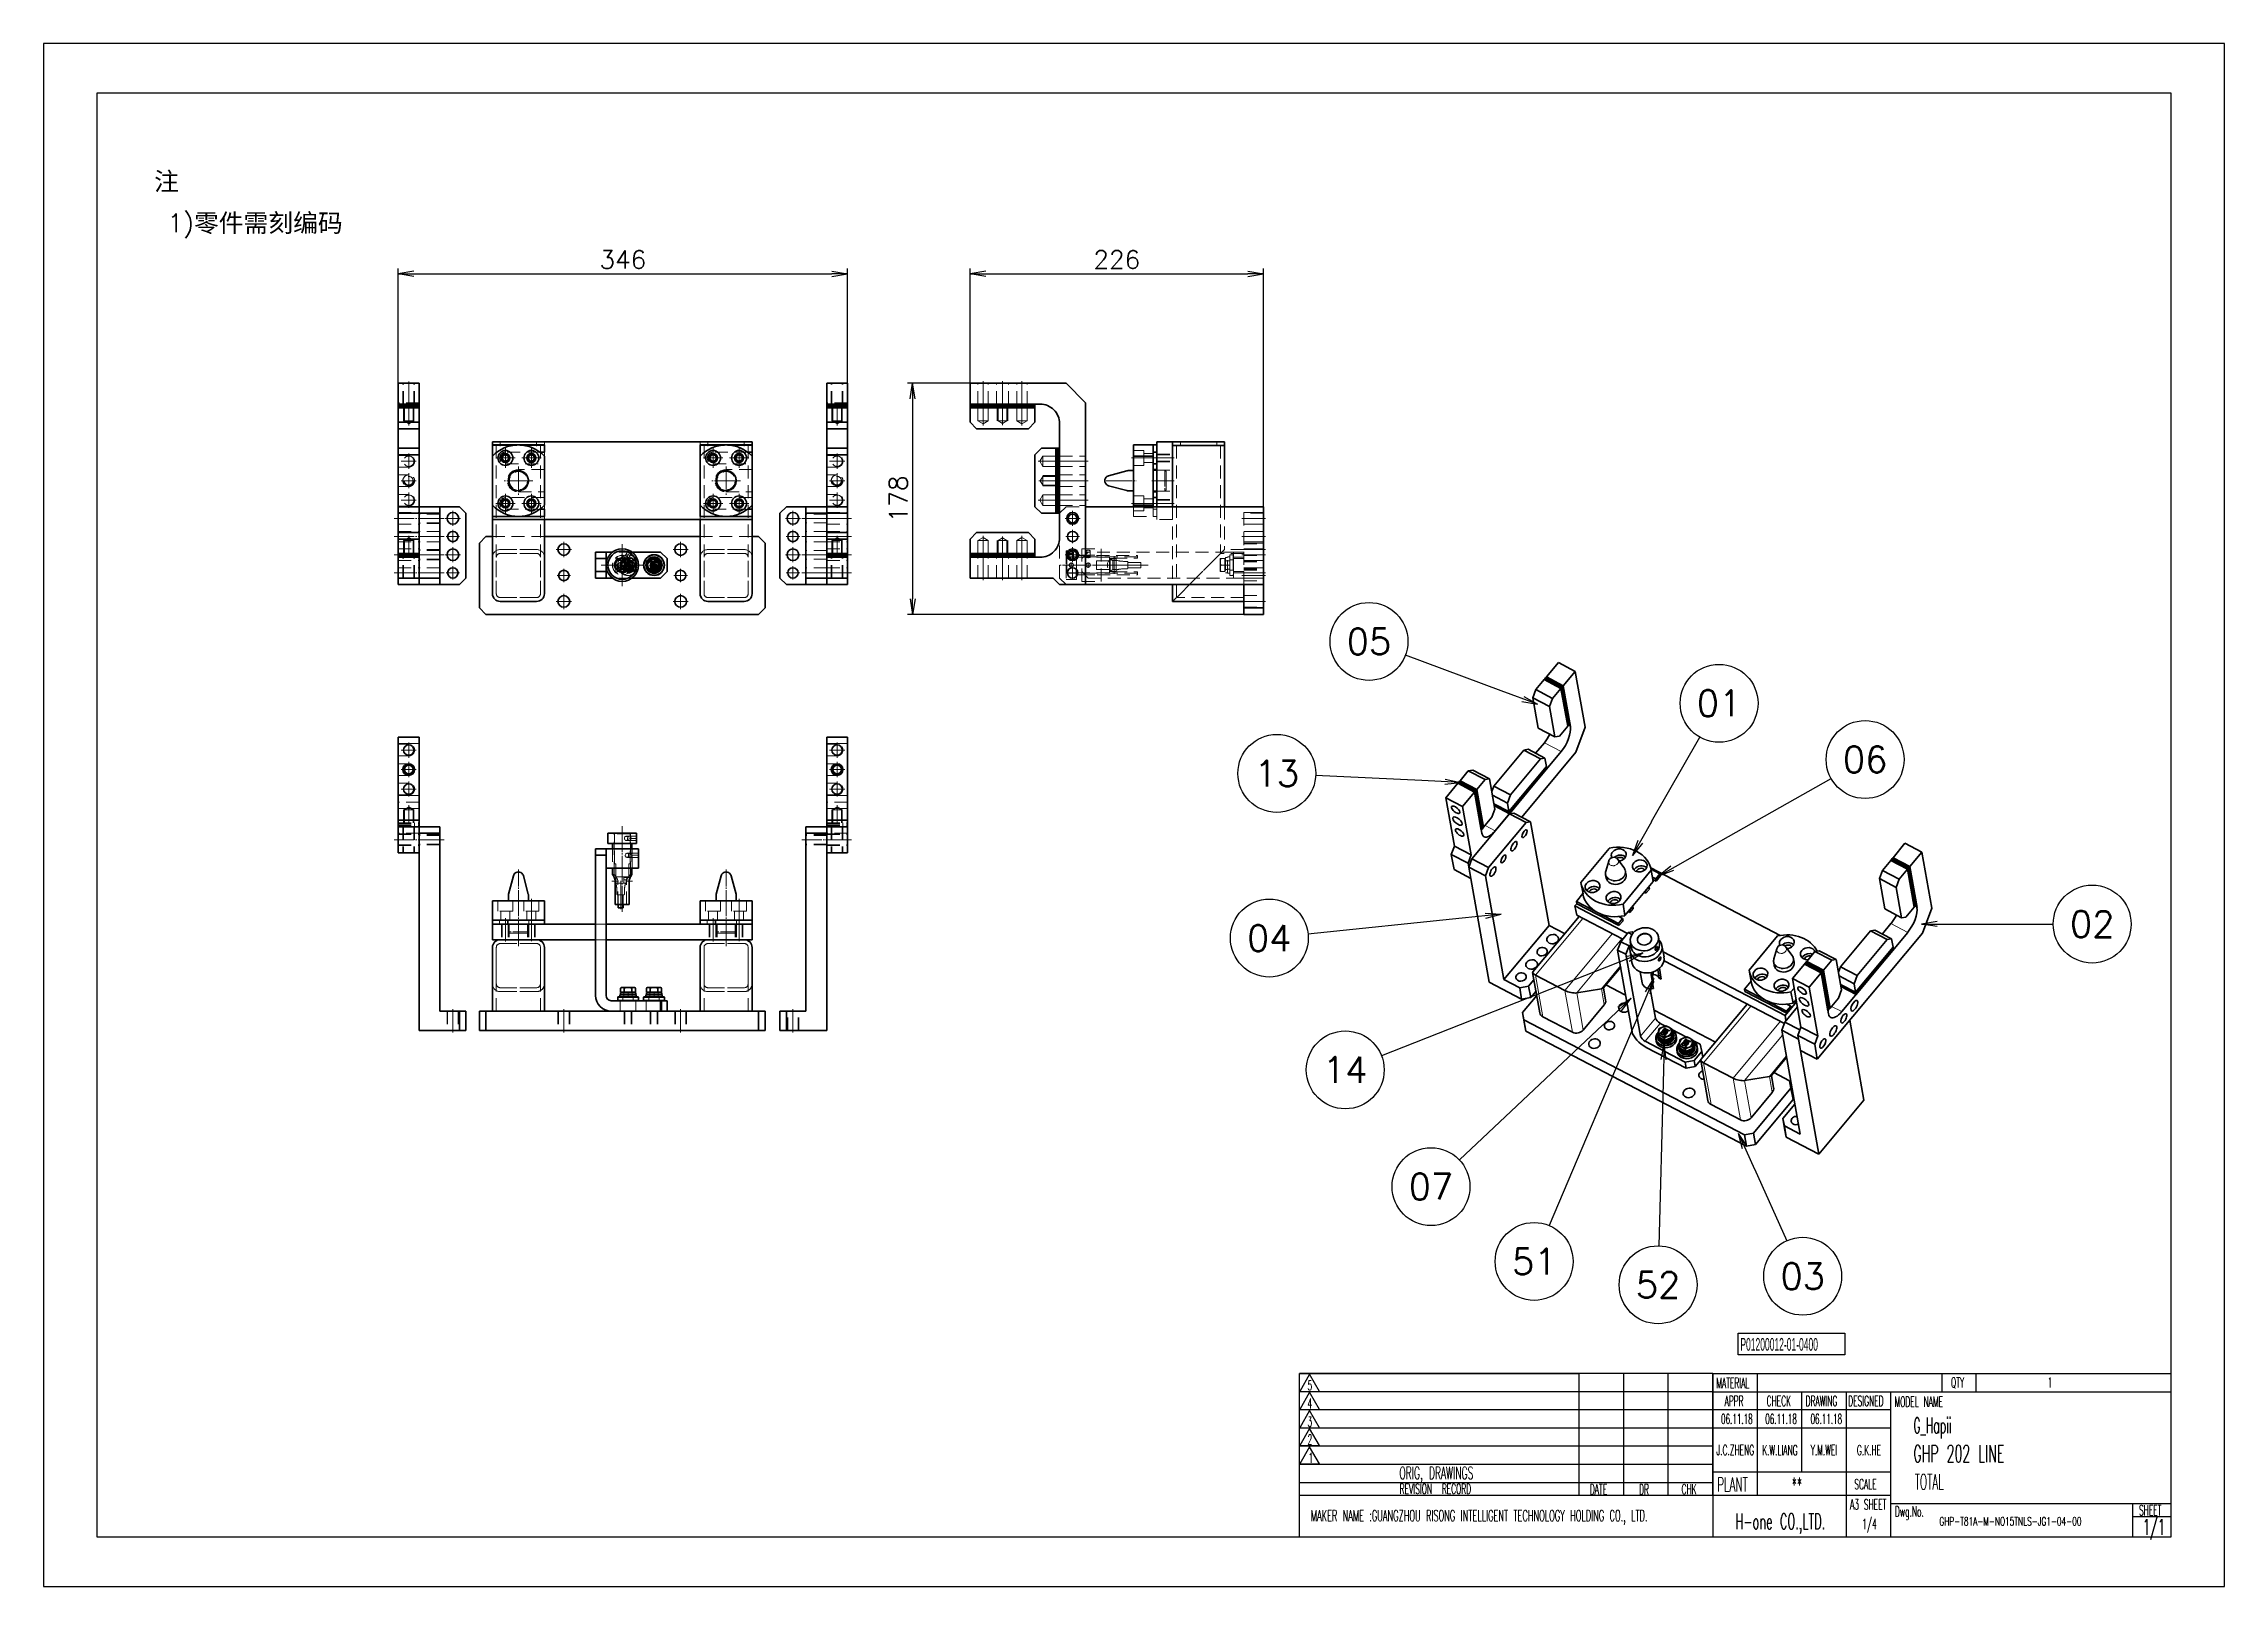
# Model space of a CAD drawing. Header units: millimetres. Extents: x 11035 to 42401, y -8968 to 2503.
# Drawn here: x 11035 to 12715, y 1315 to 2503 of the extents above; entities that cross this region are included whole.
import ezdxf
from ezdxf.enums import TextEntityAlignment as Align

# ---------------------------------------------------------------- set-up
doc = ezdxf.new("R2010")
doc.units = ezdxf.units.MM
for name, pattern in [('CENTER-HOKUTO', [23, 20, -1, 1, -1]), ('DASHSPACE', [30, 12, -18]), ('HIDDEN-HOKUTO', [3.8, 2.5, -1.3])]:
    doc.linetypes.add(name, pattern=pattern)
doc.layers.add('AM_7', color=2, linetype='CENTER-HOKUTO', lineweight=30)
doc.layers.add('AM_HID', color=1, linetype='HIDDEN-HOKUTO', lineweight=25)
doc.layers.add('title_frame', color=7, linetype='Continuous')
doc.layers.add('word_dim', color=253, linetype='Continuous')
doc.styles.add('MX_NOTE_STANDARD', font='txt.shx', dxfattribs={"bigfont": 'bigfont.shx'})
doc.styles.get("Standard").update_dxf_attribs({"font": 'romans.shx', "bigfont": 'bigfont.shx'})
doc.dimstyles.new('RS1-4', dxfattribs={"dimscale": 4, "dimtxt": 3.5, "dimasz": 3, "dimexe": 1, "dimexo": 0, "dimgap": 1, "dimtad": 3, "dimdsep": 46, "dimtxsty": 'Standard', "dimblk1": 'OPEN', "dimblk2": 'OPEN', "dimsah": 1, "dimcen": 0, "dimclrd": 256, "dimclre": 256, "dimclrt": 3, "dimadec": 0, "dimazin": 0, "dimtfac": 1, "dimtmove": 0, "dimatfit": 3, "dimldrblk": 'OPEN', "dimfxl": 0, "dimtolj": 1, "dimtzin": 0, "dimarcsym": 0})

msp = doc.modelspace()

# ---------------------------------------------------------------- texts
at = {"ltscale": 2, "char_height": 14, "attachment_point": 1}
for s, insert, width in [('{\\fSimSun|b0|i0|c134|p2;\\C3;注}', (11119.823, 2404.05), 41.45877), ('{\\Fromans,bigfont|c134;\\C3;1)\\fSimSun|b0|i0|c134|p2;零件需刻编码}', (11130.084, 2372.019), 387.62453)]:
    msp.add_mtext(s, dxfattribs=dict(at, insert=insert, width=width))
at = {"linetype": 'Continuous', "insert": (12475.265, 1437.008), "char_height": 12, "width": 203.6, "attachment_point": 4}
msp.add_mtext('{\\W0.5;\\C3;G_Hapii }', dxfattribs=at)
at = {"color": 3, "linetype": 'Continuous', "insert": (12495.086, 1368.377), "char_height": 6.4, "width": 148.52549, "attachment_point": 1}
msp.add_mtext('{\\W0.65;GHP-T81A-M-NO15TNLS-JG1-04-00}', dxfattribs=at)
at = {"layer": 'title_frame', "color": 3, "style": 'MX_NOTE_STANDARD'}
for s, height, width, p in [('1', 7.891, 0.5341, (12578.56, 1468.121)), ('06.11.18', 7.6, 0.5341, (12326.904, 1440.223)), ('06.11.18', 7.6, 0.5341, (12360.951, 1440.223)), ('06.11.18', 7.6, 0.5341, (12395.821, 1440.223)), ('GHP 202 LINE', 13.2, 0.5341, (12475.112, 1410.732)), ('**', 10.96, 0.5341, (12381.329, 1388.005)), ('TOTAL', 11.76, 0.5, (12476.104, 1389.675)), ('A3 SHEET', 7.8912, 0.5341, (12426.275, 1374.221)), ('H-one CO.,LTD.', 12, 0.5341, (12337.98, 1359.125)), ('1/4', 7.8912, 0.5341, (12435.682, 1359.204)), ('1/1', 12, 0.5341, (12651.784, 1354.831))]:
    msp.add_text(s, height=height, dxfattribs=dict(at, width=width)).set_placement(p)
at = {"layer": 'title_frame', "color": 3, "style": 'MX_NOTE_STANDARD', "width": 0.5341}
for s, p in [('J.C.ZHENG', (12337.885, 1413.753)), ('K.W.LIANG', (12372.264, 1413.668)), ('Y.M.WEI', (12406.183, 1413.681)), ('G.K.HE', (12440.864, 1413.668))]:
    msp.add_text(s, height=7.8912, dxfattribs=at).set_placement(p, align=Align.BOTTOM_CENTER)
at = {"layer": 'title_frame', "color": 3, "insert": (12341.797, 1506.345), "char_height": 9.8, "width": 16.44281, "attachment_point": 1, "style": 'MX_NOTE_STANDARD'}
msp.add_mtext('{\\f3 of 9 Barcode|b0|i0|c0|p82;\\W0.5;P01200012-01-0400}', dxfattribs=at)
at = {"layer": 'word_dim', "color": 3, "linetype": 'Continuous', "ltscale": 2}
for s, p in [('05', (12055.671, 2042.662)), ('01', (12325.359, 1995.126)), ('13', (11984.657, 1941.095)), ('06', (12437.894, 1951.848)), ('02', (12612.849, 1825.096)), ('04', (11978.886, 1814.27)), ('14', (12037.363, 1712.78)), ('07', (12103.452, 1622.914)), ('51', (12182.928, 1565.281)), ('03', (12389.841, 1553.864)), ('52', (12278.363, 1547.258))]:
    msp.add_text(s, height=20, dxfattribs=at).set_placement(p, align=Align.MIDDLE_CENTER)

# ---------------------------------------------------------------- blocks, each defined once
blk = doc.blocks.new('A$C404331B6')
at = {"layer": 'title_frame'}
for p, q in [((0, -31.5), (0, 0)), ((0, 0), (53.9, 0)), ((79.62, 0), (0, 0)), ((53.9, -23.5), (53.9, 0)), ((62.48, -23.5), (62.48, 0)), ((62.48, -23.5), (62.48, 0)), ((71.05, -23.5), (71.05, 0)), ((71.05, -23.5), (71.05, 0)), ((79.62, 0), (79.62, -31.5)), ((79.62, 0), (167.83, 0)), ((88.2, -23.5), (88.2, 0)), ((123.73, 0), (123.73, -3.5)), ((130.3, 0), (130.3, -3.5)), ((53.9, -3.5), (0, -3.5)), ((79.62, -3.5), (0, -3.5)), ((1.98, -0.12), (0.1, -3.45)), ((0.1, -3.45), (3.86, -3.45)), ((1.98, -3.6), (0.1, -6.92)), ((3.86, -3.45), (1.98, -0.12)), ((3.86, -6.92), (1.98, -3.6)), ((79.62, -3.5), (167.83, -3.5)), ((96.78, -18.9), (96.78, -3.5)), ((105.35, -31.5), (105.35, -3.5)), ((113.92, -31.5), (113.92, -3.5)), ((53.9, -7), (0, -7)), ((79.62, -7), (0, -7)), ((0.1, -6.92), (3.86, -6.92)), ((1.98, -7.13), (0.1, -10.45)), ((3.86, -10.45), (1.98, -7.13)), ((113.92, -7), (79.62, -7)), ((53.9, -10.5), (0, -10.5)), ((79.62, -10.5), (0, -10.5)), ((0.1, -10.45), (3.86, -10.45)), ((1.98, -10.54), (0.1, -13.87)), ((3.86, -13.87), (1.98, -10.54)), ((113.92, -10.5), (79.62, -10.5)), ((53.9, -14), (0, -14)), ((79.62, -14), (0, -14)), ((0.1, -13.87), (3.86, -13.87)), ((1.98, -14.07), (0.1, -17.4)), ((3.86, -17.4), (1.98, -14.07)), ((53.9, -17.5), (0, -17.5)), ((79.62, -17.5), (0, -17.5)), ((53.9, -21), (0, -21)), ((79.62, -21), (0, -21)), ((0.1, -17.4), (3.86, -17.4)), ((79.62, -18.9), (113.92, -18.9)), ((79.62, -23.5), (0, -23.5)), ((113.92, -23.5), (79.62, -23.5)), ((113.92, -25), (167.83, -25)), ((160.48, -25), (160.48, -31.5)), ((160.48, -27.5), (167.83, -27.5)), ((167.83, -31.5), (0, -31.5))]:
    blk.add_line(p, q, dxfattribs=at)
at = {"layer": 'title_frame', "color": 3, "style": 'MX_NOTE_STANDARD', "width": 0.5341}
for s, height, p in [('5', 1.92, (1.59, -3.22)), ('MATERIAL', 1.973, (80.3, -2.79)), ('QTY', 1.973, (125.5, -2.7)), ('4', 1.92, (1.59, -6.7)), ('3', 1.92, (1.59, -10.23)), ('APPR', 1.973, (81.89, -6.26)), ('CHECK', 1.973, (89.99, -6.26)), ('DRAWING', 1.973, (97.51, -6.26)), ('DESIGNED', 1.973, (105.7, -6.26)), ('MODEL NAME', 1.973, (114.63, -6.41)), ('2', 1.92, (1.59, -13.64)), ('1', 1.92, (1.78, -17.17)), ('ORIG, DRAWINGS', 2.4112, (19.27, -20.34)), ('PLANT', 2.74, (80.46, -22.73)), ('SCALE', 1.973, (106.88, -22.28)), ('REVISION  RECORD', 1.9728, (19.32, -23.18)), ('DATE', 1.973, (55.94, -23.26)), ('DR', 1.973, (65.43, -23.27)), ('CHK', 1.973, (73.61, -23.23)), ('MAKER NAME :GUANGZHOU RISONG INTELLIGENT TECHNOLOGY HOLDING CO., LTD.', 2.16, (2.22, -28.43)), ('Dwg.No.', 1.973, (114.71, -27.52)), ('SHEET', 1.973, (161.71, -27.29))]:
    blk.add_text(s, height=height, dxfattribs=at).set_placement(p)
blk = doc.blocks.new('A$C5CD62552')
at = {"color": 7, "lineweight": 35, "ltscale": 0.361428}
for p, q in [((-106.9, 11), (-97.7, 22.1)), ((-94, 4.2), (-84.7, 15.3))]:
    blk.add_line(p, q, dxfattribs=at)
at = {"color": 7, "lineweight": 35, "ltscale": 0.364997}
for p, q in [((-97.7, 22.1), (-84.7, 15.3)), ((-115, 1.2), (-102.1, -5.5)), ((-108.1, 9.6), (-95.1, 2.8)), ((-108.1, 9.6), (-95.1, 2.8)), ((-106.9, 11), (-94, 4.2)), ((-106.9, 11), (-94, 4.2)), ((-117.4, -5.1), (-104.5, -11.9)), ((-100.3, -35.2), (-113.3, -28.5)), ((-120.9, -44.7), (-108, -51.5)), ((-175.2, -70.9), (-162.2, -77.7)), ((-175.2, -70.9), (-162.2, -77.7)), ((-174.6, -70.3), (-161.7, -77)), ((-174.6, -70.3), (-161.7, -77)), ((-174, -69.6), (-161.1, -76.3)), ((-174, -69.6), (-161.1, -76.3)), ((-134.5, -79.8), (-147.5, -73)), ((-122.5, -101.1), (-135.4, -94.3)), ((-119.1, -100.5), (-132, -93.8)), ((158.4, -130.3), (171.3, -137.1)), ((171.3, -137.1), (158.4, -130.3)), ((159.5, -128.9), (172.5, -135.7)), ((159.5, -128.9), (172.5, -135.7)), ((-178.1, -137.4), (-165.2, -144.2)), ((149.6, -144.3), (162.6, -151.1)), ((152, -138), (164.9, -144.7)), ((146.1, -183.9), (159, -190.7)), ((116.3, -206.6), (103.3, -199.9)), ((91.8, -210.2), (104.8, -216.9)), ((91.8, -210.2), (104.8, -216.9)), ((93, -208.8), (105.9, -215.5)), ((93, -208.8), (105.9, -215.5)), ((93.6, -208.1), (106.5, -214.8)), ((93.6, -208.1), (106.5, -214.8)), ((132.5, -219), (119.6, -212.2)), ((82.6, -221.3), (95.5, -228)), ((74.4, -261.1), (87.3, -267.9)), ((102.1, -265.3), (89.2, -258.6))]:
    blk.add_line(p, q, dxfattribs=at)
at = {"color": 7, "lineweight": 35, "ltscale": 0.170371}
for p, q in [((-115, 1.2), (-117.4, -5.1)), ((-104.5, -11.9), (-102.1, -5.5)), ((-136.9, -86.2), (-134.5, -79.8)), ((-146.6, -90.8), (-149, -97.1)), ((152, -138), (149.6, -144.3)), ((162.6, -151.1), (164.9, -144.7)), ((-52.1, -199.3), (-49.7, -192.9)), ((99.8, -271.7), (102.1, -265.3))]:
    blk.add_line(p, q, dxfattribs=at)
at = {"color": 7, "lineweight": 35, "ltscale": 0.248483}
for p, q in [((-108.7, 8.9), (-115, 1.2)), ((-90.5, -27), (-96.9, -34.7)), ((-173.4, -68.9), (-167.1, -61.2)), ((-160.5, -75.6), (-154.1, -68)), ((-155.3, -104.8), (-149, -97.1)), ((158.4, -130.3), (152, -138)), ((171.3, -137.1), (164.9, -144.7)), ((111.7, -244), (118, -236.3))]:
    blk.add_line(p, q, dxfattribs=at)
at = {"color": 7, "lineweight": 35, "ltscale": 0.02259}
for p, q in [((-108.7, 8.9), (-108.1, 9.6)), ((-90, -26.3), (-89.4, -25.6)), ((-174.6, -70.3), (-174, -69.6)), ((-161.7, -77), (-161.1, -76.3)), ((-157.1, -106.9), (-156.5, -106.2)), ((158.4, -130.3), (158.9, -129.6)), ((177, -165.5), (177.6, -164.9)), ((105.4, -216.2), (105.9, -215.5))]:
    blk.add_line(p, q, dxfattribs=at)
at = {"color": 7, "lineweight": 35, "ltscale": 0.364994}
for p, q in [((-108.7, 8.9), (-95.7, 2.1)), ((-95.7, 2.1), (-108.7, 8.9)), ((-107.5, 10.3), (-94.6, 3.5)), ((-107.5, 10.3), (-94.6, 3.5)), ((-184.4, -82.1), (-171.5, -88.8)), ((169.3, -117.1), (182.3, -123.9)), ((158.9, -129.6), (171.9, -136.4)), ((158.9, -129.6), (171.9, -136.4)), ((160.1, -128.2), (173, -135)), ((160.1, -128.2), (173, -135)), ((166.7, -174.4), (153.7, -167.7)), ((112.9, -207.2), (99.9, -200.4)), ((92.4, -209.5), (105.4, -216.2)), ((92.4, -209.5), (105.4, -216.2)), ((93.3, -208.4), (106.2, -215.2)), ((93.3, -208.4), (106.2, -215.2))]:
    blk.add_line(p, q, dxfattribs=at)
at = {"color": 7, "lineweight": 35, "ltscale": 0.022589}
for p, q in [((-108.1, 9.6), (-107.5, 10.3)), ((-90.5, -27), (-90, -26.3)), ((-175.2, -70.9), (-174.6, -70.3)), ((-162.2, -77.7), (-161.7, -77)), ((-156.5, -106.2), (-155.9, -105.5)), ((158.9, -129.6), (159.5, -128.9)), ((176.5, -166.2), (177, -165.5)), ((104.8, -216.9), (105.4, -216.2))]:
    blk.add_line(p, q, dxfattribs=at)
at = {"color": 7, "lineweight": 35, "ltscale": 0.011295}
for p, q in [((-107.5, 10.3), (-107.2, 10.6)), ((-107.2, 10.6), (-106.9, 11)), ((-94.6, 3.5), (-94.3, 3.9)), ((-89.1, -25.3), (-88.8, -25)), ((159.5, -128.9), (159.8, -128.6)), ((159.8, -128.6), (160.1, -128.2)), ((172.7, -135.3), (173, -135)), ((177.6, -164.9), (177.9, -164.5)), ((93, -208.8), (93.3, -208.4)), ((106.2, -215.2), (106.5, -214.8)), ((111.4, -244.3), (111.7, -244))]:
    blk.add_line(p, q, dxfattribs=at)
at = {"color": 7, "lineweight": 35, "ltscale": 0.364998}
for p, q in [((-107.2, 10.6), (-94.3, 3.9)), ((-107.2, 10.6), (-94.3, 3.9)), ((159.8, -128.6), (172.7, -135.3)), ((159.8, -128.6), (172.7, -135.3)), ((142.7, -184.5), (155.6, -191.2)), ((88.9, -276.6), (101.8, -283.4))]:
    blk.add_line(p, q, dxfattribs=at)
at = {"color": 7, "lineweight": 35, "ltscale": 0.248481}
for p, q in [((-95.7, 2.1), (-102.1, -5.5)), ((176.5, -166.2), (170.1, -173.9))]:
    blk.add_line(p, q, dxfattribs=at)
at = {"color": 7, "lineweight": 35, "ltscale": 0.022592}
blk.add_line((-95.7, 2.1), (-95.1, 2.8), dxfattribs=at)
at = {"color": 7, "lineweight": 35}
for p, q in [((-95.7, 2.1), (-90.5, -27)), ((-90.5, -27), (-95.7, 2.1)), ((-95.1, 2.8), (-90, -26.3)), ((-95.1, 2.8), (-90, -26.3)), ((-94.6, 3.5), (-89.4, -25.6)), ((-94.6, 3.5), (-89.4, -25.6)), ((-94.3, 3.9), (-89.1, -25.3)), ((-94.3, 3.9), (-89.1, -25.3)), ((-88.4, -27.3), (-94, 4.2)), ((-94, 4.2), (-88.8, -25)), ((-84.7, 15.3), (-77.1, -27.8)), ((-117.4, -5.1), (-113.3, -28.5)), ((-100.3, -35.2), (-104.5, -11.9)), ((-77.1, -27.8), (-84.2, -47)), ((-124.3, -45.3), (-147.5, -73)), ((-146.4, -107.5), (-95.5, -46.4)), ((-125.9, -97), (-84.2, -47)), ((-135.8, -92.6), (-106.8, -57.9)), ((-135.8, -92.6), (-106.8, -57.9)), ((-135.7, -92.9), (-106.8, -58.2)), ((-135.7, -92.9), (-106.8, -58.2)), ((-135.7, -93.2), (-106.7, -58.5)), ((-135.7, -93.2), (-106.7, -58.5)), ((-135.5, -93.8), (-106.6, -59.1)), ((-135.5, -93.8), (-106.6, -59.1)), ((-135.4, -94.3), (-106.5, -59.6)), ((-134.5, -79.8), (-111.4, -52)), ((-177.8, -119.4), (-184.4, -82.1)), ((-162.2, -77.7), (-156.7, -109.2)), ((-162.2, -77.7), (-157.1, -106.9)), ((-161.7, -77), (-156.5, -106.2)), ((-161.7, -77), (-156.5, -106.2)), ((-161.1, -76.3), (-155.9, -105.5)), ((-161.1, -76.3), (-155.9, -105.5)), ((-160.8, -76), (-155.6, -105.1)), ((-160.8, -76), (-155.6, -105.1)), ((-160.5, -75.6), (-155.3, -104.8)), ((-160.5, -75.6), (-155.3, -104.8)), ((-150.7, -67.4), (-146.6, -90.8)), ((-171.5, -88.8), (-164.9, -126.1)), ((-164.4, -129), (-135.4, -94.3)), ((-104.9, -180.5), (-119.1, -100.5)), ((-151.4, -135.8), (-122.5, -101.1)), ((-58.5, -121), (-80.3, -147.2)), ((182.3, -123.9), (189.9, -167.1)), ((-166.7, -135.4), (-151.1, -224.1)), ((-139.7, -222.1), (-153.8, -142.2)), ((-47.9, -164), (-26.1, -137.8)), ((-24.6, -146.6), (-46.4, -172.8)), ((73.2, -188.1), (-26.5, -136.1)), ((149.6, -144.3), (153.7, -167.7)), ((166.7, -174.4), (162.6, -151.1)), ((171.3, -137.1), (176.5, -166.2)), ((176.5, -166.2), (171.3, -137.1)), ((171.9, -136.4), (177, -165.5)), ((171.9, -136.4), (177, -165.5)), ((172.5, -135.7), (177.6, -164.9)), ((172.5, -135.7), (177.6, -164.9)), ((172.7, -135.3), (177.9, -164.5)), ((172.7, -135.3), (177.9, -164.5)), ((173, -135), (178.2, -164.2)), ((178.6, -166.5), (173, -135)), ((-84.9, -165.4), (-44.4, -186.5)), ((-83.7, -161.9), (-51.4, -178.8)), ((-83.4, -163.7), (-51.1, -180.5)), ((189.9, -167.1), (182.8, -186.2)), ((-139.7, -222.1), (-104.9, -180.5)), ((-81.8, -173.4), (-117.3, -216)), ((-83.6, -172.4), (-48.1, -190.9)), ((142.7, -184.5), (119.6, -212.2)), ((-52.1, -199.3), (-40.9, -262.3)), ((-17, -200.8), (76.9, -249.8)), ((71, -188.5), (49.2, -214.7)), ((101.8, -283.4), (182.8, -186.2)), ((120.6, -246.7), (171.5, -185.7)), ((131.3, -231.8), (160.2, -197.1)), ((131.3, -231.8), (160.2, -197.1)), ((131.3, -232.1), (160.2, -197.4)), ((131.3, -232.1), (160.2, -197.4)), ((131.4, -232.4), (160.3, -197.7)), ((131.4, -232.4), (160.3, -197.7)), ((131.5, -233), (160.4, -198.3)), ((131.5, -233), (160.4, -198.3)), ((131.6, -233.5), (160.5, -198.8)), ((132.5, -219), (155.6, -191.2)), ((-112, -247.6), (-117.5, -216.6)), ((-49.7, -212.5), (-63.2, -228.7)), ((-45.6, -202.6), (-34.4, -265.6)), ((-16.3, -207.5), (76.4, -255.8)), ((104.8, -216.9), (109.9, -246.1)), ((104.8, -216.9), (110.4, -248.4)), ((105.4, -216.2), (110.5, -245.4)), ((105.4, -216.2), (110.5, -245.4)), ((105.9, -215.5), (111.1, -244.7)), ((105.9, -215.5), (111.1, -244.7)), ((106.2, -215.2), (111.4, -244.3)), ((106.2, -215.2), (111.4, -244.3)), ((106.5, -214.8), (111.7, -244)), ((106.5, -214.8), (111.7, -244)), ((116.3, -206.6), (120.4, -230)), ((-151.1, -224.1), (-126, -237.2)), ((-115.2, -218.7), (-92.6, -230.5)), ((-92.6, -230.5), (-115.2, -218.7)), ((-22.9, -251.7), (-26.9, -229.2)), ((45.7, -229.4), (78.1, -246.3)), ((46, -231.2), (78.4, -248)), ((89.2, -258.6), (82.6, -221.3)), ((95.5, -228), (102.1, -265.3)), ((-86.9, -262.6), (-109.6, -250.7)), ((-62.4, -241.5), (-78.6, -260.9)), ((23.3, -270.2), (-24, -245.6)), ((47.7, -240.9), (12.1, -283.5)), ((-124.2, -253), (45.7, -341.6)), ((-122.7, -261.8), (47.2, -350.4)), ((88.5, -341.1), (74.4, -261.1)), ((87.3, -267.9), (103, -356.6)), ((126.8, -253.4), (137.7, -314.9)), ((0, -285.7), (-30.8, -269.6)), ((0.8, -290.3), (-30, -274.3)), ((17.5, -315.1), (12, -284.1)), ((36.9, -298), (14.2, -286.2)), ((14.2, -286.2), (36.9, -298)), ((42.6, -330), (19.9, -318.2)), ((67.1, -309), (50.9, -328.4)), ((52.6, -340.3), (81.5, -305.6)), ((54.2, -349), (83.1, -314.3)), ((137.7, -314.9), (103, -356.6)), ((103, -356.6), (77.9, -343.5))]:
    blk.add_line(p, q, dxfattribs=at)
at = {"color": 7, "lineweight": 35, "ltscale": 0.022587}
blk.add_line((-95.1, 2.8), (-94.6, 3.5), dxfattribs=at)
at = {"color": 7, "lineweight": 35, "ltscale": 0.011297}
blk.add_line((-94.3, 3.9), (-94, 4.2), dxfattribs=at)
at = {"color": 7, "lineweight": 13, "ltscale": 0.046334}
for p, q in [((-90, -26.4), (-88.4, -27.3)), ((177, -165.6), (178.6, -166.5))]:
    blk.add_line(p, q, dxfattribs=at)
at = {"color": 7, "lineweight": 35, "ltscale": 0.011293}
for p, q in [((-89.4, -25.6), (-89.1, -25.3)), ((-161.1, -76.3), (-160.8, -76)), ((172.5, -135.7), (172.7, -135.3)), ((177.9, -164.5), (178.2, -164.2)), ((93.3, -208.4), (93.6, -208.1)), ((105.9, -215.5), (106.2, -215.2)), ((111.1, -244.7), (111.4, -244.3))]:
    blk.add_line(p, q, dxfattribs=at)
at = {"color": 7, "lineweight": 35, "ltscale": 0.086332}
for p, q in [((-120.9, -44.7), (-124.3, -45.3)), ((-96.9, -34.7), (-100.3, -35.2)), ((-135.4, -94.3), (-132, -93.8)), ((-119.1, -100.5), (-122.5, -101.1)), ((146.1, -183.9), (142.7, -184.5)), ((-40.5, -185.4), (-43.9, -185.9)), ((103.3, -199.9), (99.9, -200.4)), ((155.6, -191.2), (159, -190.7))]:
    blk.add_line(p, q, dxfattribs=at)
at = {"color": 7, "lineweight": 35, "ltscale": 0.364995}
blk.add_line((-124.3, -45.3), (-111.4, -52), dxfattribs=at)
at = {"color": 7, "lineweight": 35, "ltscale": 0.261021}
for p, q in [((-115.2, -47.7), (-108.5, -39.7)), ((151.9, -186.9), (158.5, -178.9))]:
    blk.add_line(p, q, dxfattribs=at)
at = {"color": 7, "lineweight": 13, "ltscale": 0.364997}
for p, q in [((-108.5, -39.7), (-95.5, -46.4)), ((158.5, -178.9), (171.5, -185.7))]:
    blk.add_line(p, q, dxfattribs=at)
at = {"color": 7, "lineweight": 35, "ltscale": 0.086334}
for p, q in [((-163.7, -60.7), (-167.1, -61.2)), ((-154.1, -68), (-150.7, -67.4))]:
    blk.add_line(p, q, dxfattribs=at)
at = {"color": 7, "lineweight": 35, "ltscale": 0.364996}
for p, q in [((-154.1, -68), (-167.1, -61.2)), ((-150.7, -67.4), (-163.7, -60.7)), ((-173.7, -69.2), (-160.8, -76)), ((-173.7, -69.2), (-160.8, -76)), ((-173.4, -68.9), (-160.5, -75.6)), ((-173.4, -68.9), (-160.5, -75.6)), ((-180.2, -125.8), (-167.3, -132.5)), ((-164.9, -126.1), (-177.8, -119.4)), ((-151.4, -135.8), (-164.4, -129)), ((-153.8, -142.2), (-166.7, -135.4))]:
    blk.add_line(p, q, dxfattribs=at)
at = {"color": 7, "lineweight": 35, "ltscale": 0.086336}
for p, q in [((-111.4, -52), (-108, -51.5)), ((170.1, -173.9), (166.7, -174.4))]:
    blk.add_line(p, q, dxfattribs=at)
at = {"color": 7, "lineweight": 35, "ltscale": 0.162905}
for p, q in [((-106.8, -57.9), (-108, -51.5)), ((-135.8, -92.6), (-136.9, -86.2))]:
    blk.add_line(p, q, dxfattribs=at)
at = {"color": 7, "lineweight": 35, "ltscale": 0.007404}
for p, q in [((-106.8, -58.2), (-106.8, -57.9)), ((-135.7, -92.9), (-135.8, -92.6)), ((160.2, -197.4), (160.2, -197.1)), ((131.3, -232.1), (131.3, -231.8))]:
    blk.add_line(p, q, dxfattribs=at)
at = {"color": 7, "lineweight": 35, "ltscale": 0.007406}
for p, q in [((-106.7, -58.5), (-106.8, -58.2)), ((-135.7, -93.2), (-135.7, -92.9)), ((160.3, -197.7), (160.2, -197.4)), ((131.4, -232.4), (131.3, -232.1))]:
    blk.add_line(p, q, dxfattribs=at)
at = {"color": 7, "lineweight": 35, "ltscale": 0.01481}
for p, q in [((-106.6, -59.1), (-106.7, -58.5)), ((-135.5, -93.8), (-135.7, -93.2)), ((160.4, -198.3), (160.3, -197.7)), ((131.6, -233.5), (131.5, -233))]:
    blk.add_line(p, q, dxfattribs=at)
at = {"color": 7, "lineweight": 35, "ltscale": 0.014809}
for p, q in [((-106.5, -59.6), (-106.6, -59.1)), ((-135.4, -94.3), (-135.5, -93.8)), ((160.5, -198.8), (160.4, -198.3)), ((131.5, -233), (131.4, -232.4))]:
    blk.add_line(p, q, dxfattribs=at)
at = {"color": 7, "lineweight": 35, "ltscale": 0.361429}
for p, q in [((-184.4, -82.1), (-175.2, -70.9)), ((82.6, -221.3), (91.8, -210.2)), ((95.5, -228), (104.8, -216.9))]:
    blk.add_line(p, q, dxfattribs=at)
at = {"color": 7, "lineweight": 35, "ltscale": 0.011294}
for p, q in [((-174, -69.6), (-173.7, -69.2)), ((-173.7, -69.2), (-173.4, -68.9)), ((-160.8, -76), (-160.5, -75.6)), ((-155.9, -105.5), (-155.6, -105.1))]:
    blk.add_line(p, q, dxfattribs=at)
at = {"color": 7, "lineweight": 35, "ltscale": 0.361431}
blk.add_line((-171.5, -88.8), (-162.2, -77.7), dxfattribs=at)
at = {"color": 7, "lineweight": 35, "ltscale": 0.110527}
for p, q in [((-147.5, -73), (-149, -77.2)), ((119.6, -212.2), (118, -216.4))]:
    blk.add_line(p, q, dxfattribs=at)
at = {"color": 7, "lineweight": 35, "ltscale": 0.326741}
for p, q in [((-136.9, -86.2), (-148.5, -80.1)), ((-147.3, -86.6), (-135.8, -92.6)), ((-147.3, -86.6), (-135.8, -92.6)), ((-147.2, -87.1), (-135.7, -93.2)), ((-147.2, -87.1), (-135.7, -93.2)), ((-147, -88.3), (-135.4, -94.3)), ((119.8, -226.3), (131.4, -232.4)), ((119.8, -226.3), (131.4, -232.4))]:
    blk.add_line(p, q, dxfattribs=at)
at = {"color": 7, "lineweight": 35, "ltscale": 0.32674}
blk.add_line((-147.3, -86.8), (-135.7, -92.9), dxfattribs=at)
blk.add_line((-147.3, -86.8), (-135.7, -92.9), dxfattribs=at)
at = {"color": 7, "lineweight": 35, "ltscale": 0.326743}
for p, q in [((-147.1, -87.7), (-135.5, -93.8)), ((-147.1, -87.7), (-135.5, -93.8)), ((119.7, -225.8), (131.3, -231.8)), ((119.7, -225.8), (131.3, -231.8))]:
    blk.add_line(p, q, dxfattribs=at)
at = {"color": 7, "lineweight": 35, "ltscale": 0.011296}
blk.add_line((-155.6, -105.1), (-155.3, -104.8), dxfattribs=at)
at = {"color": 7, "lineweight": 13, "ltscale": 0.22009}
for p, q in [((-154.2, -103.5), (-146.4, -107.5)), ((112.8, -242.7), (120.6, -246.7))]:
    blk.add_line(p, q, dxfattribs=at)
at = {"color": 7, "lineweight": 35, "ltscale": 0.36143}
for p, q in [((160.1, -128.2), (169.3, -117.1)), ((173, -135), (182.3, -123.9))]:
    blk.add_line(p, q, dxfattribs=at)
at = {"color": 7, "lineweight": 35, "ltscale": 0.170372}
for p, q in [((-180.2, -125.8), (-177.8, -119.4)), ((-167.3, -132.5), (-164.9, -126.1)), ((-45.6, -202.6), (-43.2, -196.2)), ((130.1, -225.4), (132.5, -219)), ((86.8, -265), (89.2, -258.6))]:
    blk.add_line(p, q, dxfattribs=at)
at = {"color": 7, "lineweight": 35, "ltscale": 0.296192}
for p, q in [((-180.2, -125.8), (-178.1, -137.4)), ((-167.3, -132.5), (-165.2, -144.2))]:
    blk.add_line(p, q, dxfattribs=at)
at = {"color": 7, "lineweight": 35, "ltscale": 0.170373}
for p, q in [((-164.4, -129), (-166.7, -135.4)), ((-153.8, -142.2), (-151.4, -135.8))]:
    blk.add_line(p, q, dxfattribs=at)
at = {"color": 7, "lineweight": 35, "ltscale": 0.201867}
blk.add_line((-58.9, -130.8), (-61.1, -138.6), dxfattribs=at)
at = {"color": 7, "lineweight": 35, "ltscale": 0.201625}
blk.add_line((-51.8, -129.5), (-47.1, -136.1), dxfattribs=at)
at = {"color": 7, "lineweight": 35, "ltscale": 0.222144}
blk.add_line((-80.3, -147.3), (-78.7, -156.1), dxfattribs=at)
at = {"color": 7, "lineweight": 35, "ltscale": 0.064299}
for p, q in [((-61.3, -141.3), (-60.8, -143.9)), ((-46, -138.6), (-45.6, -141.2)), ((68.2, -208.8), (68.6, -211.4)), ((83.4, -206.1), (83.9, -208.7))]:
    blk.add_line(p, q, dxfattribs=at)
at = {"color": 7, "lineweight": 35, "ltscale": 0.004365}
blk.add_line((-46, -138.6), (-46.1, -138.5), dxfattribs=at)
at = {"color": 7, "lineweight": 35, "ltscale": 0.101653}
for p, q in [((-27.9, -150.7), (-30.6, -153.8)), ((-27.6, -152.4), (-30.2, -155.5))]:
    blk.add_line(p, q, dxfattribs=at)
at = {"color": 7, "lineweight": 35, "ltscale": 0.044428}
for p, q in [((-27.9, -150.7), (-27.6, -152.4)), ((-19.6, -140.6), (-19.3, -142.4)), ((-83.7, -161.9), (-83.4, -163.7)), ((-40.4, -165.6), (-40.1, -167.3)), ((-30.6, -153.8), (-30.2, -155.5)), ((-48.2, -175), (-47.9, -176.7)), ((-43, -168.7), (-42.7, -170.5)), ((81.3, -242.5), (81.6, -244.2))]:
    blk.add_line(p, q, dxfattribs=at)
at = {"color": 7, "lineweight": 35, "ltscale": 0.188189}
blk.add_line((-19.6, -140.6), (-26.2, -137.1), dxfattribs=at)
at = {"color": 7, "lineweight": 35, "ltscale": 0.222143}
for p, q in [((-26.1, -137.7), (-24.6, -146.5)), ((-26.1, -137.8), (-24.6, -146.6)), ((-47.9, -164), (-46.4, -172.8)), ((-42.5, -200.2), (-41, -209)), ((-17.9, -195.9), (-16.3, -204.6)), ((49.2, -214.8), (50.7, -223.5)), ((-126, -237.2), (-127.5, -228.4)), ((-119, -235.8), (-120.6, -227.1)), ((-125.4, -247.5), (-123.8, -256.2)), ((-124.2, -253), (-122.7, -261.8)), ((81.5, -305.6), (83.1, -314.3)), ((76.8, -337.9), (75.2, -329.1)), ((77.9, -343.5), (76.4, -334.7)), ((47.2, -350.4), (45.7, -341.6)), ((54.2, -349), (52.6, -340.3))]:
    blk.add_line(p, q, dxfattribs=at)
at = {"color": 7, "lineweight": 35, "ltscale": 0.068064}
blk.add_line((-22.7, -144.4), (-25.2, -143.2), dxfattribs=at)
at = {"color": 7, "lineweight": 35, "ltscale": 0.068065}
blk.add_line((-22.4, -146.2), (-24.8, -144.9), dxfattribs=at)
at = {"color": 7, "lineweight": 35, "ltscale": 0.124242}
for p, q in [((-19.6, -140.6), (-22.7, -144.4)), ((-47.9, -176.7), (-51.1, -180.5)), ((81.3, -242.5), (78.1, -246.3)), ((81.6, -244.2), (78.4, -248))]:
    blk.add_line(p, q, dxfattribs=at)
at = {"color": 7, "lineweight": 35, "ltscale": 0.04443}
for p, q in [((-22.7, -144.4), (-22.4, -146.2)), ((-51.4, -178.8), (-51.1, -180.5)), ((78.1, -246.3), (78.4, -248))]:
    blk.add_line(p, q, dxfattribs=at)
at = {"color": 7, "lineweight": 35, "ltscale": 0.124244}
blk.add_line((-19.3, -142.4), (-22.4, -146.2), dxfattribs=at)
at = {"color": 7, "lineweight": 35, "ltscale": 0.022588}
for p, q in [((171.3, -137.1), (171.9, -136.4)), ((92.4, -209.5), (93, -208.8)), ((109.9, -246.1), (110.5, -245.4))]:
    blk.add_line(p, q, dxfattribs=at)
at = {"color": 7, "lineweight": 35, "ltscale": 0.022591}
for p, q in [((171.9, -136.4), (172.5, -135.7)), ((91.8, -210.2), (92.4, -209.5)), ((110.5, -245.4), (111.1, -244.7))]:
    blk.add_line(p, q, dxfattribs=at)
at = {"color": 7, "lineweight": 35, "ltscale": 0.056473}
blk.add_line((-83.4, -163.7), (-84.9, -165.4), dxfattribs=at)
at = {"color": 7, "lineweight": 35, "ltscale": 0.177715}
blk.add_line((-83.6, -172.4), (-84.9, -165.4), dxfattribs=at)
at = {"color": 7, "lineweight": 35, "ltscale": 0.194826}
blk.add_line((-83.7, -161.9), (-78.8, -155.9), dxfattribs=at)
at = {"color": 7, "lineweight": 35, "ltscale": 0.101652}
for p, q in [((-40.4, -165.6), (-43, -168.7)), ((-40.1, -167.3), (-42.7, -170.5))]:
    blk.add_line(p, q, dxfattribs=at)
at = {"color": 7, "lineweight": 35, "ltscale": 0.03475}
blk.add_line((-30.2, -155.5), (-31.5, -154.9), dxfattribs=at)
at = {"color": 7, "lineweight": 13}
for p, q in [((-78.8, -174.9), (-115.2, -218.7)), ((-56.1, -186.7), (-92.6, -230.5)), ((-48.8, -190.6), (-83.6, -232.3)), ((-49.9, -211.6), (-64.5, -229.2)), ((-109.6, -250.7), (-115.2, -218.7)), ((-86.9, -262.6), (-92.6, -230.5)), ((-78.6, -260.9), (-83.6, -232.3)), ((50.7, -242.4), (14.2, -286.2)), ((73.3, -254.2), (36.9, -298)), ((75, -264.8), (45.8, -299.8)), ((77.9, -281.1), (64.9, -296.7)), ((19.9, -318.2), (14.2, -286.2)), ((42.6, -330), (36.9, -298)), ((50.9, -328.4), (45.8, -299.8))]:
    blk.add_line(p, q, dxfattribs=at)
at = {"color": 7, "lineweight": 35, "ltscale": 0.339681}
blk.add_line((-92.9, -186.7), (-104.9, -180.5), dxfattribs=at)
at = {"color": 7, "lineweight": 35, "ltscale": 0.12424}
blk.add_line((-48.2, -175), (-51.4, -178.8), dxfattribs=at)
at = {"color": 7, "lineweight": 35, "ltscale": 0.079845}
for p, q in [((-51, -173.5), (-48.2, -175)), ((78.4, -241), (81.3, -242.5))]:
    blk.add_line(p, q, dxfattribs=at)
at = {"color": 7, "lineweight": 35, "ltscale": 0.034753}
blk.add_line((-42.7, -170.5), (-43.9, -169.8), dxfattribs=at)
at = {"color": 7, "lineweight": 35, "ltscale": 0.182498}
blk.add_line((-45.6, -202.6), (-52.1, -199.3), dxfattribs=at)
at = {"color": 7, "lineweight": 35, "ltscale": 0.225894}
blk.add_line((-43.9, -185.9), (-49.7, -192.9), dxfattribs=at)
at = {"color": 7, "lineweight": 35, "ltscale": 0.1825}
blk.add_line((-43.2, -196.2), (-49.7, -192.9), dxfattribs=at)
at = {"color": 7, "lineweight": 35, "ltscale": 0.07968}
blk.add_line((-43.9, -185.9), (-41.1, -187.4), dxfattribs=at)
at = {"color": 7, "lineweight": 35, "ltscale": 0.048851}
blk.add_line((-42, -194.7), (-43.2, -196.2), dxfattribs=at)
at = {"color": 7, "lineweight": 35, "ltscale": 0.118477}
for p, q in [((-41.4, -197.6), (-42.3, -193)), ((-19.8, -193.8), (-20.6, -189.1))]:
    blk.add_line(p, q, dxfattribs=at)
at = {"color": 7, "lineweight": 35, "ltscale": 0.020753}
blk.add_line((-40.5, -185.4), (-39.8, -185.8), dxfattribs=at)
at = {"color": 7, "lineweight": 35, "ltscale": 0.000212229}
blk.add_line((-22.9, -199.4), (-23, -199.4), dxfattribs=at)
at = {"color": 7, "lineweight": 35, "ltscale": 0.000163775}
blk.add_line((-21.5, -196.5), (-21.5, -196.5), dxfattribs=at)
at = {"color": 7, "lineweight": 35, "ltscale": 0.201866}
blk.add_line((70.5, -198.3), (68.3, -206), dxfattribs=at)
at = {"color": 7, "lineweight": 35, "ltscale": 0.201623}
blk.add_line((77.6, -197), (82.4, -203.6), dxfattribs=at)
at = {"color": 7, "lineweight": 35, "ltscale": 0.248484}
blk.add_line((93.6, -208.1), (99.9, -200.4), dxfattribs=at)
at = {"color": 7, "lineweight": 35, "ltscale": 0.162906}
for p, q in [((160.2, -197.1), (159, -190.7)), ((131.3, -231.8), (130.1, -225.4))]:
    blk.add_line(p, q, dxfattribs=at)
at = {"color": 7, "lineweight": 35, "ltscale": 0.215221}
blk.add_line((-34.6, -216), (-33.1, -224.5), dxfattribs=at)
at = {"color": 7, "lineweight": 35, "ltscale": 0.03108}
blk.add_line((-24.7, -217.4), (-24.9, -216.2), dxfattribs=at)
at = {"color": 7, "lineweight": 35, "ltscale": 0.16536}
blk.add_line((-20, -220.9), (-21.1, -214.4), dxfattribs=at)
at = {"color": 7, "lineweight": 35, "ltscale": 0.211288}
blk.add_line((-19.9, -213.4), (-18.4, -221.7), dxfattribs=at)
at = {"color": 7, "lineweight": 35, "ltscale": 0.004364}
blk.add_line((83.4, -206.1), (83.4, -205.9), dxfattribs=at)
at = {"color": 7, "lineweight": 35, "ltscale": 0.248482}
blk.add_line((106.5, -214.8), (112.9, -207.2), dxfattribs=at)
at = {"color": 7, "lineweight": 35, "ltscale": 0.086335}
blk.add_line((112.9, -207.2), (116.3, -206.6), dxfattribs=at)
at = {"color": 7, "lineweight": 35, "ltscale": 0.342184}
for p, q in [((-127.5, -228.4), (-139.7, -222.1)), ((76.4, -334.7), (88.5, -341.1))]:
    blk.add_line(p, q, dxfattribs=at)
at = {"color": 7, "lineweight": 35, "ltscale": 0.176761}
for p, q in [((-120.6, -227.1), (-127.5, -228.4)), ((-126, -237.2), (-119, -235.8)), ((0, -285.7), (6.9, -284.3)), ((52.6, -340.3), (45.7, -341.6)), ((54.2, -349), (47.2, -350.4))]:
    blk.add_line(p, q, dxfattribs=at)
at = {"color": 7, "lineweight": 35, "ltscale": 0.430737}
blk.add_line((-114.4, -234.2), (-125.4, -247.5), dxfattribs=at)
at = {"color": 7, "lineweight": 35, "ltscale": 0.15958}
for p, q in [((-116.5, -222.2), (-120.6, -227.1)), ((-114.9, -230.9), (-119, -235.8))]:
    blk.add_line(p, q, dxfattribs=at)
at = {"color": 7, "lineweight": 35, "ltscale": 0.483465}
for p, q in [((-83.6, -232.3), (-64.5, -229.2)), ((-64.5, -229.2), (-83.6, -232.3)), ((64.9, -296.7), (45.8, -299.8)), ((45.8, -299.8), (64.9, -296.7))]:
    blk.add_line(p, q, dxfattribs=at)
at = {"color": 7, "lineweight": 13, "ltscale": 0.311}
for p, q in [((-62.4, -241.5), (-64.5, -229.2)), ((67.1, -309), (64.9, -296.7))]:
    blk.add_line(p, q, dxfattribs=at)
at = {"color": 7, "lineweight": 35, "ltscale": 0.241298}
blk.add_line((-61.3, -237.9), (-63, -228.4), dxfattribs=at)
at = {"color": 7, "lineweight": 35, "ltscale": 0.430662}
blk.add_line((-45.9, -234.1), (-61.2, -226.2), dxfattribs=at)
at = {"color": 7, "lineweight": 35, "ltscale": 0.266573}
blk.add_line((-26.3, -218.5), (-24.5, -229), dxfattribs=at)
at = {"color": 7, "lineweight": 35, "ltscale": 0.111377}
blk.add_line((-24.5, -223.7), (-25.3, -219.3), dxfattribs=at)
at = {"color": 7, "lineweight": 35, "ltscale": 0.044823}
blk.add_line((-20, -220.9), (-18.4, -221.7), dxfattribs=at)
at = {"color": 7, "lineweight": 35, "ltscale": 0.194828}
blk.add_line((45.7, -229.4), (50.7, -223.4), dxfattribs=at)
at = {"color": 7, "lineweight": 35, "ltscale": 0.044429}
blk.add_line((45.7, -229.4), (46, -231.2), dxfattribs=at)
at = {"color": 7, "lineweight": 35, "ltscale": 0.092446}
for p, q in [((81.5, -231.5), (83.9, -228.7)), ((85.4, -237.5), (83.1, -240.3))]:
    blk.add_line(p, q, dxfattribs=at)
at = {"color": 7, "lineweight": 35, "ltscale": 0.222142}
blk.add_line((81.5, -231.5), (83.1, -240.3), dxfattribs=at)
at = {"color": 7, "lineweight": 35, "ltscale": 0.170374}
for p, q in [((120.4, -230), (118, -236.3)), ((74.4, -261.1), (76.8, -254.8))]:
    blk.add_line(p, q, dxfattribs=at)
at = {"color": 7, "lineweight": 35, "ltscale": 0.326738}
for p, q in [((130.1, -225.4), (118.5, -219.3)), ((119.9, -226.9), (131.5, -233)), ((119.9, -226.9), (131.5, -233)), ((120, -227.5), (131.6, -233.5))]:
    blk.add_line(p, q, dxfattribs=at)
at = {"color": 7, "lineweight": 35, "ltscale": 0.326737}
blk.add_line((119.7, -226), (131.3, -232.1), dxfattribs=at)
blk.add_line((119.7, -226), (131.3, -232.1), dxfattribs=at)
at = {"color": 7, "lineweight": 35, "ltscale": 0.142441}
for p, q in [((-125.4, -247.5), (-124.2, -253)), ((11.5, -271.8), (12.7, -277.4)), ((81.5, -305.6), (80.4, -300)), ((77.9, -343.5), (76.8, -337.9))]:
    blk.add_line(p, q, dxfattribs=at)
at = {"color": 7, "lineweight": 13, "ltscale": 0.451786}
blk.add_line((-22.9, -251.7), (-34.4, -265.6), dxfattribs=at)
at = {"color": 7, "lineweight": 35, "ltscale": 0.378512}
blk.add_line((76.8, -254.8), (86.4, -243.1), dxfattribs=at)
at = {"color": 7, "lineweight": 35, "ltscale": 0.343762}
blk.add_line((76.9, -249.8), (85.8, -239.2), dxfattribs=at)
at = {"color": 7, "lineweight": 35, "ltscale": 0.099617}
blk.add_line((77.6, -253.7), (76.9, -249.8), dxfattribs=at)
at = {"color": 7, "lineweight": 35, "ltscale": 0.142442}
for p, q in [((-123.8, -256.2), (-122.7, -261.8)), ((75.2, -329.1), (76.4, -334.7))]:
    blk.add_line(p, q, dxfattribs=at)
at = {"color": 7, "lineweight": 13, "ltscale": 0.451788}
blk.add_line((-19.2, -255.8), (-30.8, -269.6), dxfattribs=at)
at = {"color": 7, "lineweight": 35, "ltscale": 0.038504}
for p, q in [((-22.4, -269.5), (-22.6, -267.9)), ((-6.6, -266.7), (-6.9, -265.2))]:
    blk.add_line(p, q, dxfattribs=at)
at = {"color": 7, "lineweight": 35, "ltscale": 0.023695}
for p, q in [((-21.1, -266.6), (-20.9, -267.5)), ((-20.9, -265.6), (-20.8, -266.5)), ((-8.8, -264.4), (-8.6, -265.3))]:
    blk.add_line(p, q, dxfattribs=at)
at = {"color": 7, "lineweight": 35, "ltscale": 0.045208}
blk.add_line((-20.4, -266.5), (-20.7, -264.8), dxfattribs=at)
at = {"color": 7, "lineweight": 35, "ltscale": 0.131843}
blk.add_line((-20.4, -266.5), (-15.7, -269), dxfattribs=at)
at = {"color": 7, "lineweight": 35, "ltscale": 0.113868}
blk.add_line((-15.2, -257.9), (-19.2, -255.8), dxfattribs=at)
at = {"color": 7, "lineweight": 35, "ltscale": 0.00197}
for p, q in [((-18.9, -263.2), (-18.8, -263.1)), ((-18.8, -263.4), (-18.8, -263.3)), ((-2.7, -271.6), (-2.7, -271.6))]:
    blk.add_line(p, q, dxfattribs=at)
at = {"color": 7, "lineweight": 35, "ltscale": 0.001979}
for p, q in [((-18.9, -263.3), (-18.9, -263.2)), ((-18.8, -263.4), (-18.8, -263.4)), ((-2.6, -271.7), (-2.6, -271.6))]:
    blk.add_line(p, q, dxfattribs=at)
at = {"color": 7, "lineweight": 35, "ltscale": 0.003702}
for p, q in [((-18.9, -263.2), (-18.8, -263.4)), ((-18.9, -263.3), (-18.8, -263.4)), ((-18.9, -263.4), (-18.8, -263.5)), ((-18.8, -262.9), (-18.7, -263.1)), ((-18.8, -263.1), (-18.8, -263.3)), ((-18.8, -263.1), (-18.8, -263.2)), ((-18.7, -262.8), (-18.7, -263)), ((-18.7, -262.8), (-18.6, -262.9)), ((-18.7, -263.3), (-18.6, -263.4)), ((-18.6, -262.7), (-18.5, -262.8)), ((-18.6, -263.4), (-18.6, -263.6)), ((-18.6, -263.4), (-18.6, -263.5)), ((-18.6, -263.5), (-18.5, -263.6)), ((-18.5, -263.6), (-18.4, -263.7)), ((-18.4, -262.5), (-18.4, -262.7)), ((-18.3, -262.5), (-18.3, -262.6)), ((-18.3, -263.7), (-18.3, -263.9)), ((-18.2, -262.4), (-18.2, -262.5)), ((-18.2, -263.8), (-18.2, -263.9)), ((-18.1, -262.3), (-18.1, -262.5)), ((-18.1, -263.8), (-18.1, -264)), ((-18, -263.9), (-18, -264.1)), ((-17.9, -262.3), (-17.8, -262.4)), ((-17.9, -264), (-17.9, -264.1)), ((-17.7, -262.3), (-17.7, -262.4)), ((-17.6, -264.1), (-17.5, -264.3)), ((-17.5, -262.3), (-17.5, -262.4)), ((-17.4, -264.1), (-17.4, -264.3)), ((-17.3, -262.3), (-17.3, -262.4)), ((-17.3, -264.2), (-17.3, -264.3)), ((-17.2, -262.3), (-17.2, -262.4)), ((-17.2, -264.2), (-17.1, -264.3)), ((-17.2, -264.2), (-17.2, -264.3)), ((-17.1, -262.3), (-17, -262.5)), ((-17.1, -264.2), (-17.1, -264.3)), ((-17, -264.1), (-16.9, -264.3)), ((-17, -264.2), (-17, -264.3)), ((-16.9, -260.8), (-16.9, -260.9)), ((-16.9, -261.1), (-16.9, -261.2)), ((-16.9, -261.1), (-16.9, -261.2)), ((-16.9, -261.1), (-16.9, -261.2)), ((-16.9, -261.1), (-16.9, -261.2)), ((-16.9, -261.1), (-16.9, -261.3)), ((-16.9, -262.3), (-16.9, -262.5)), ((-16.9, -264.1), (-16.9, -264.3)), ((-16.8, -261.1), (-16.8, -261.3)), ((-16.8, -264.1), (-16.8, -264.2)), ((-16.8, -264.1), (-16.8, -264.3)), ((-16.7, -264), (-16.7, -264.2)), ((-16.7, -264.1), (-16.7, -264.2)), ((-16.6, -262.4), (-16.6, -262.6)), ((-16.6, -264), (-16.6, -264.1)), ((-16.6, -264), (-16.6, -264.1)), ((-16.5, -260.2), (-16.5, -260.4)), ((-16.5, -262.5), (-16.4, -262.6)), ((-16.5, -263.8), (-16.5, -263.9)), ((-16.5, -263.8), (-16.5, -264)), ((-16.4, -263.4), (-16.4, -263.5)), ((-16.4, -263.5), (-16.4, -263.6)), ((-16.4, -263.5), (-16.4, -263.7)), ((-16.4, -263.6), (-16.4, -263.7)), ((-16.4, -263.6), (-16.4, -263.8)), ((-16.4, -263.7), (-16.4, -263.8)), ((-16.4, -263.7), (-16.4, -263.8)), ((-16.3, -262.6), (-16.3, -262.7)), ((-16.3, -263.1), (-16.3, -263.2)), ((-16.3, -263.1), (-16.3, -263.2)), ((-16.3, -263.2), (-16.2, -263.3)), ((-16.2, -263.2), (-16.2, -263.3)), ((-16.2, -263.3), (-16.2, -263.5)), ((-16.2, -264.9), (-16.1, -265)), ((-16.1, -262.7), (-16.1, -262.8)), ((-16.1, -264.8), (-16.1, -265)), ((-16.1, -264.8), (-16.1, -265)), ((-16.1, -264.8), (-16.1, -264.9)), ((-16.1, -264.8), (-16.1, -264.9)), ((-16.1, -264.8), (-16, -264.9)), ((-16, -262.8), (-15.9, -262.9)), ((-16, -264.7), (-16, -264.9)), ((-15.9, -264.7), (-15.9, -264.9)), ((-15.9, -264.7), (-15.9, -264.9)), ((-15.9, -264.7), (-15.8, -264.9)), ((-15.8, -260.8), (-15.8, -260.9)), ((-15.8, -262.9), (-15.8, -263)), ((-15.8, -264.7), (-15.8, -264.9)), ((-15.8, -264.7), (-15.8, -264.9)), ((-15.8, -264.7), (-15.7, -264.9)), ((-15.8, -264.8), (-15.7, -264.9)), ((-15.7, -259.3), (-15.7, -259.5)), ((-15.7, -259.6), (-15.7, -259.7)), ((-15.7, -259.6), (-15.7, -259.8)), ((-15.7, -259.6), (-15.7, -259.8)), ((-15.7, -259.6), (-15.7, -259.8)), ((-15.7, -259.7), (-15.6, -259.8)), ((-15.7, -259.7), (-15.6, -259.8)), ((-15.7, -264.8), (-15.7, -264.9)), ((-15.7, -264.8), (-15.7, -264.9)), ((-15.7, -264.8), (-15.7, -264.9)), ((-15.7, -264.8), (-15.7, -264.9)), ((-15.7, -264.8), (-15.7, -264.9)), ((-15.7, -264.8), (-15.6, -265)), ((-15.6, -259.7), (-15.6, -259.8)), ((-15.6, -259.7), (-15.6, -259.8)), ((-15.6, -259.7), (-15.6, -259.8)), ((-15.6, -263), (-15.6, -263.1)), ((-15.6, -264.8), (-15.6, -265)), ((-15.6, -264.8), (-15.6, -265)), ((-15.6, -264.8), (-15.6, -265)), ((-15.6, -264.8), (-15.6, -265)), ((-15.6, -264.8), (-15.6, -265)), ((-15.6, -264.9), (-15.6, -265)), ((-15.6, -264.9), (-15.6, -265)), ((-15.6, -264.9), (-15.6, -265)), ((-15.6, -264.9), (-15.5, -265)), ((-15.5, -263.1), (-15.5, -263.2)), ((-15.5, -264.9), (-15.5, -265)), ((-15.5, -264.9), (-15.5, -265)), ((-15.5, -264.9), (-15.5, -265)), ((-15.5, -264.9), (-15.4, -265)), ((-15.5, -264.9), (-15.4, -265)), ((-15.4, -263.2), (-15.3, -263.3)), ((-15.4, -264.8), (-15.3, -265)), ((-15.4, -264.9), (-15.4, -265)), ((-15.4, -264.9), (-15.4, -265)), ((-15.3, -264.8), (-15.3, -265)), ((-15.3, -264.8), (-15.3, -264.9)), ((-15.3, -264.8), (-15.2, -264.9)), ((-15.2, -263.3), (-15.2, -263.4)), ((-15.2, -264.6), (-15.1, -264.8)), ((-15.2, -264.7), (-15.2, -264.9)), ((-15.2, -264.7), (-15.2, -264.8)), ((-15.2, -264.8), (-15.2, -264.9)), ((-15.1, -263.4), (-15.1, -263.5)), ((-15.1, -263.5), (-15, -263.7)), ((-15.1, -264.5), (-15.1, -264.7)), ((-15.1, -264.6), (-15.1, -264.7)), ((-15, -263.6), (-15, -263.8)), ((-15, -264.2), (-15, -264.3)), ((-15, -264.4), (-15, -264.5)), ((-14.9, -263.7), (-14.9, -263.9)), ((-14.9, -263.8), (-14.8, -264)), ((-14.1, -262.6), (-14, -262.7)), ((-14, -262.6), (-14, -262.7)), ((-14, -263.1), (-14, -263.3)), ((-14, -263.1), (-14, -263.3)), ((-14, -263.2), (-14, -263.4)), ((-14, -263.2), (-14, -263.4)), ((-14, -263.2), (-14, -263.3)), ((-14, -263.2), (-14, -263.3)), ((-14, -263.2), (-14, -263.3)), ((-12.6, -261.3), (-12.6, -261.4)), ((-12.6, -261.3), (-12.5, -261.4)), ((-12.6, -261.3), (-12.5, -261.4)), ((-12.5, -261.3), (-12.5, -261.4)), ((-12.5, -261.3), (-12.5, -261.4)), ((-12.5, -261.3), (-12.5, -261.4)), ((-12.5, -261.3), (-12.5, -261.4)), ((-12.5, -261.3), (-12.4, -261.4)), ((-12.4, -261.2), (-12.3, -261.4)), ((-12.4, -261.3), (-12.4, -261.4)), ((-12.4, -261.3), (-12.4, -261.4)), ((-12.3, -261.2), (-12.3, -261.4)), ((-12.3, -261.2), (-12.3, -261.4)), ((-12.3, -261.2), (-12.3, -261.4)), ((-12.3, -261.2), (-12.3, -261.3)), ((-12.2, -261.1), (-12.2, -261.3)), ((-0.3, -268.7), (-0.3, -268.8)), ((0.5, -268), (0.5, -268.2)), ((0.5, -268), (0.5, -268.2)), ((0.5, -268.1), (0.5, -268.2)), ((0.5, -268.1), (0.5, -268.2)), ((0.5, -268.1), (0.5, -268.2)), ((0.5, -268.1), (0.6, -268.3)), ((0.5, -268.1), (0.6, -268.3)), ((0.6, -268.1), (0.6, -268.3)), ((0.6, -268.1), (0.6, -268.3)), ((-1.9, -270.8), (-1.9, -270.9)), ((-1.8, -270.7), (-1.8, -270.9)), ((-1.7, -270.7), (-1.6, -270.9)), ((-1.6, -270.7), (-1.5, -270.8)), ((-1.4, -270.7), (-1.4, -270.8)), ((-1.2, -270.7), (-1.1, -270.8)), ((-1, -270.7), (-1, -270.9)), ((-0.9, -270.7), (-0.9, -270.9)), ((-0.7, -269.2), (-0.7, -269.3)), ((-0.7, -269.5), (-0.7, -269.6)), ((-0.7, -269.5), (-0.7, -269.7)), ((-0.7, -269.5), (-0.7, -269.7)), ((-0.7, -269.5), (-0.7, -269.7)), ((-0.7, -269.5), (-0.7, -269.7)), ((-0.7, -269.6), (-0.7, -269.7)), ((-0.7, -269.6), (-0.7, -269.7)), ((-0.7, -269.6), (-0.7, -269.7)), ((-0.7, -270.8), (-0.7, -270.9)), ((-0.6, -269.6), (-0.6, -269.7)), ((-0.6, -270.8), (-0.6, -271)), ((0.8, -272.1), (0.7, -272)), ((2.1, -271), (2.2, -271.1)), ((3.1, -269.7), (3.2, -269.8)), ((3.2, -269.6), (3.2, -269.8)), ((3.6, -269.7), (3.6, -269.8)), ((3.6, -269.7), (3.6, -269.9)), ((3.6, -269.7), (3.6, -269.9)), ((3.6, -269.7), (3.7, -269.9)), ((3.7, -269.7), (3.7, -269.9)), ((3.7, -269.7), (3.7, -269.9)), ((3.7, -269.7), (3.7, -269.9)), ((3.7, -269.7), (3.7, -269.9)), ((3.7, -269.7), (3.8, -269.9)), ((3.7, -269.7), (3.8, -269.9)), ((3.8, -269.7), (3.8, -269.9)), ((3.8, -269.7), (3.8, -269.9)), ((3.8, -269.7), (3.8, -269.9)), ((3.8, -269.7), (3.8, -269.8)), ((3.8, -269.7), (3.9, -269.8)), ((3.9, -269.6), (3.9, -269.8)), ((3.9, -269.6), (4, -269.7))]:
    blk.add_line(p, q, dxfattribs=at)
at = {"color": 7, "lineweight": 35, "ltscale": 0.002007}
for p, q in [((-18.9, -263.4), (-18.9, -263.3)), ((-18.8, -263.5), (-18.8, -263.4))]:
    blk.add_line(p, q, dxfattribs=at)
at = {"color": 7, "lineweight": 35, "ltscale": 0.002112}
for p, q in [((-18.9, -263.5), (-18.9, -263.4)), ((-18.7, -263.1), (-18.7, -263)), ((-2.7, -272), (-2.7, -271.9)), ((-2.6, -271.3), (-2.5, -271.3))]:
    blk.add_line(p, q, dxfattribs=at)
at = {"color": 7, "lineweight": 35, "ltscale": 0.002051}
for p, q in [((-18.9, -263.4), (-18.9, -263.4)), ((-18.8, -263), (-18.8, -262.9))]:
    blk.add_line(p, q, dxfattribs=at)
at = {"color": 7, "lineweight": 35, "ltscale": 0.002403}
blk.add_line((-18.9, -263.4), (-18.9, -263.5), dxfattribs=at)
at = {"color": 7, "lineweight": 35, "ltscale": 0.002157}
blk.add_line((-18.8, -263.6), (-18.9, -263.5), dxfattribs=at)
at = {"color": 7, "lineweight": 35, "ltscale": 0.002114}
for p, q in [((-18.8, -262.9), (-18.7, -262.8)), ((-2.5, -271.5), (-2.5, -271.4))]:
    blk.add_line(p, q, dxfattribs=at)
at = {"color": 7, "lineweight": 35, "ltscale": 0.002008}
blk.add_line((-18.8, -263.1), (-18.8, -263), dxfattribs=at)
at = {"color": 7, "lineweight": 35, "ltscale": 0.003703}
for p, q in [((-18.8, -263), (-18.8, -263.1)), ((-18.6, -263.3), (-18.6, -263.5)), ((-18.5, -262.6), (-18.5, -262.7)), ((-18.5, -263.5), (-18.5, -263.7)), ((-18.4, -263.7), (-18.4, -263.8)), ((-17.5, -264.1), (-17.5, -264.3)), ((-16.9, -261.1), (-16.9, -261.2)), ((-16.9, -261.1), (-16.8, -261.3)), ((-16.9, -261.1), (-16.8, -261.3)), ((-16.8, -261.2), (-16.8, -261.3)), ((-16.5, -263.7), (-16.4, -263.9)), ((-16.2, -263.3), (-16.2, -263.4)), ((-16.2, -264.9), (-16.1, -265)), ((-16.1, -264.9), (-16.1, -265)), ((-16, -264.7), (-16, -264.9)), ((-16, -264.7), (-16, -264.9)), ((-16, -264.7), (-15.9, -264.9)), ((-16, -264.8), (-16, -264.9)), ((-15.8, -264.7), (-15.8, -264.9)), ((-15.7, -259.6), (-15.7, -259.8)), ((-15.7, -259.6), (-15.7, -259.8)), ((-15.7, -264.8), (-15.7, -264.9)), ((-15.5, -264.9), (-15.5, -265)), ((-15.4, -264.9), (-15.4, -265)), ((-14, -263.2), (-14, -263.4)), ((-14, -263.2), (-14, -263.3)), ((-13, -261.2), (-13, -261.4)), ((-13, -261.2), (-13, -261.4)), ((-12.6, -261.3), (-12.6, -261.4)), ((-12.4, -261.3), (-12.4, -261.4)), ((-12.4, -261.3), (-12.3, -261.4)), ((0.5, -268.1), (0.5, -268.2)), ((-2.7, -271.6), (-2.7, -271.8)), ((-2.6, -271.3), (-2.5, -271.5)), ((-2.6, -271.5), (-2.6, -271.6)), ((-2.5, -271.8), (-2.4, -271.9)), ((-2.4, -271.9), (-2.4, -272)), ((-2.3, -271), (-2.3, -271.2)), ((-2.3, -272), (-2.2, -272.2)), ((-2.3, -272), (-2.3, -272.1)), ((-2.2, -272.1), (-2.2, -272.2)), ((-2, -272.2), (-2, -272.4)), ((-1.8, -272.3), (-1.8, -272.5)), ((-1.5, -272.5), (-1.4, -272.7)), ((-1.5, -272.5), (-1.5, -272.6)), ((-1.4, -272.5), (-1.3, -272.7)), ((-1.3, -270.7), (-1.3, -270.8)), ((-1.3, -272.6), (-1.3, -272.7)), ((-1.2, -272.6), (-1.2, -272.7)), ((-1.1, -272.6), (-1, -272.7)), ((-1.1, -272.6), (-1.1, -272.7)), ((-0.7, -269.5), (-0.7, -269.7)), ((-0.7, -269.6), (-0.6, -269.7)), ((-0.6, -272.5), (-0.6, -272.7)), ((-0.5, -272.5), (-0.5, -272.6)), ((-0.4, -272.3), (-0.4, -272.5)), ((-0.3, -270.9), (-0.3, -271.1)), ((-0.3, -272.2), (-0.3, -272.4)), ((-0.3, -272.3), (-0.3, -272.4)), ((-0.3, -272.3), (-0.3, -272.5)), ((-0.2, -272.1), (-0.2, -272.2)), ((-0.1, -271.6), (-0.1, -271.7)), ((0, -271.7), (0, -271.9)), ((0, -273.3), (0, -273.5)), ((0, -273.3), (0.1, -273.4)), ((0.1, -273.2), (0.1, -273.4)), ((0.1, -273.3), (0.1, -273.4)), ((0.2, -271.2), (0.2, -271.3)), ((0.2, -273.2), (0.3, -273.3)), ((0.2, -273.2), (0.2, -273.3)), ((0.3, -273.1), (0.3, -273.3)), ((0.3, -273.1), (0.3, -273.3)), ((0.3, -273.2), (0.4, -273.3)), ((0.4, -271.3), (0.4, -271.4)), ((0.4, -273.2), (0.4, -273.3)), ((0.4, -273.2), (0.4, -273.3)), ((0.4, -273.2), (0.5, -273.3)), ((0.5, -273.2), (0.5, -273.4)), ((0.5, -273.3), (0.5, -273.4)), ((0.6, -273.3), (0.6, -273.4)), ((0.6, -273.3), (0.6, -273.5)), ((0.7, -271.5), (0.7, -271.7)), ((0.8, -273.3), (0.9, -273.4)), ((0.9, -271.7), (1, -271.9)), ((0.9, -273.2), (1, -273.3)), ((1.1, -272.7), (1.2, -272.9)), ((1.1, -272.8), (1.2, -273)), ((1.1, -273), (1.1, -273.2)), ((1.3, -272.2), (1.3, -272.3)), ((2.1, -271), (2.1, -271.2)), ((2.2, -271.6), (2.2, -271.8)), ((2.2, -271.6), (2.2, -271.8)), ((2.2, -271.6), (2.2, -271.7)), ((3.6, -269.7), (3.7, -269.9)), ((3.8, -269.7), (3.8, -269.8)), ((3.9, -269.6), (3.9, -269.8))]:
    blk.add_line(p, q, dxfattribs=at)
at = {"color": 7, "lineweight": 35, "ltscale": 0.00198}
for p, q in [((-18.8, -263.1), (-18.8, -263.1)), ((-18.8, -263.3), (-18.8, -263.2)), ((-2.7, -271.6), (-2.6, -271.5)), ((-2.7, -271.9), (-2.7, -271.8))]:
    blk.add_line(p, q, dxfattribs=at)
at = {"color": 7, "lineweight": 35, "ltscale": 0.002006}
for p, q in [((-18.8, -263.2), (-18.8, -263.1)), ((-2.6, -271.6), (-2.6, -271.6))]:
    blk.add_line(p, q, dxfattribs=at)
at = {"color": 7, "lineweight": 35, "ltscale": 0.002053}
for p, q in [((-18.8, -263.1), (-18.7, -263.1)), ((-2.6, -271.4), (-2.6, -271.3))]:
    blk.add_line(p, q, dxfattribs=at)
at = {"color": 7, "lineweight": 35, "ltscale": 0.001419}
blk.add_line((-18.8, -263.6), (-18.8, -263.5), dxfattribs=at)
at = {"color": 7, "lineweight": 35, "ltscale": 0.002203}
for p, q in [((-18.8, -263.7), (-18.8, -263.6)), ((-2.6, -272.1), (-2.7, -272.1)), ((1.1, -272.4), (1.1, -272.4))]:
    blk.add_line(p, q, dxfattribs=at)
at = {"color": 7, "lineweight": 35, "ltscale": 0.002279}
blk.add_line((-18.8, -263.8), (-18.8, -263.7), dxfattribs=at)
at = {"color": 7, "lineweight": 35, "ltscale": 0.002389}
blk.add_line((-18.7, -263.9), (-18.8, -263.8), dxfattribs=at)
at = {"color": 7, "lineweight": 35, "ltscale": 0.003123}
for p, q in [((-18.7, -262.8), (-18.6, -262.7)), ((-2.5, -271.2), (-2.4, -271.1)), ((-2.4, -271.4), (-2.4, -271.3))]:
    blk.add_line(p, q, dxfattribs=at)
at = {"color": 7, "lineweight": 35, "ltscale": 0.002189}
for p, q in [((-18.7, -262.8), (-18.7, -262.8)), ((-18.7, -263), (-18.6, -262.9)), ((-2.5, -271.3), (-2.5, -271.2)), ((-2.5, -271.4), (-2.4, -271.4))]:
    blk.add_line(p, q, dxfattribs=at)
at = {"color": 7, "lineweight": 35, "ltscale": 0.001352}
for p, q in [((-18.7, -263.1), (-18.7, -263.2)), ((-2.5, -271.6), (-2.5, -271.6))]:
    blk.add_line(p, q, dxfattribs=at)
at = {"color": 7, "lineweight": 35, "ltscale": 0.001392}
for p, q in [((-18.6, -263.1), (-18.7, -263.1)), ((-16.3, -264), (-16.4, -264))]:
    blk.add_line(p, q, dxfattribs=at)
at = {"color": 7, "lineweight": 35, "ltscale": 0.001339}
for p, q in [((-18.7, -263.2), (-18.7, -263.3)), ((-16.3, -263.9), (-16.3, -264))]:
    blk.add_line(p, q, dxfattribs=at)
at = {"color": 7, "lineweight": 35, "ltscale": 0.001337}
for p, q in [((-18.7, -263.2), (-18.7, -263.2)), ((-2.5, -271.6), (-2.5, -271.7)), ((-2.5, -271.7), (-2.5, -271.7))]:
    blk.add_line(p, q, dxfattribs=at)
at = {"color": 7, "lineweight": 35, "ltscale": 0.001361}
blk.add_line((-18.7, -263.3), (-18.6, -263.3), dxfattribs=at)
at = {"color": 7, "lineweight": 35, "ltscale": 0.002521}
blk.add_line((-18.6, -263.9), (-18.7, -263.9), dxfattribs=at)
at = {"color": 7, "lineweight": 35, "ltscale": 0.003043}
blk.add_line((-18.6, -262.7), (-18.5, -262.6), dxfattribs=at)
at = {"color": 7, "lineweight": 35, "ltscale": 0.003125}
blk.add_line((-18.6, -262.9), (-18.5, -262.8), dxfattribs=at)
at = {"color": 7, "lineweight": 35, "ltscale": 0.001708}
for p, q in [((-18.5, -262.8), (-18.6, -262.9)), ((-2.3, -271.3), (-2.4, -271.3))]:
    blk.add_line(p, q, dxfattribs=at)
at = {"color": 7, "lineweight": 35, "ltscale": 0.00161}
blk.add_line((-18.6, -262.9), (-18.6, -263), dxfattribs=at)
at = {"color": 7, "lineweight": 35, "ltscale": 0.001446}
blk.add_line((-18.6, -263), (-18.6, -263.1), dxfattribs=at)
at = {"color": 7, "lineweight": 35, "ltscale": 0.001522}
for p, q in [((-18.6, -263), (-18.6, -263)), ((1, -273.4), (0.9, -273.4))]:
    blk.add_line(p, q, dxfattribs=at)
at = {"color": 7, "lineweight": 35, "ltscale": 0.001409}
blk.add_line((-18.6, -263.3), (-18.6, -263.4), dxfattribs=at)
at = {"color": 7, "lineweight": 35, "ltscale": 0.001362}
for p, q in [((-18.6, -263.4), (-18.6, -263.5)), ((-16.3, -264), (-16.3, -264))]:
    blk.add_line(p, q, dxfattribs=at)
at = {"color": 7, "lineweight": 35, "ltscale": 0.001668}
for p, q in [((-18.6, -263.4), (-18.6, -263.5)), ((-18.6, -263.6), (-18.5, -263.6)), ((-2.4, -272), (-2.4, -272.1))]:
    blk.add_line(p, q, dxfattribs=at)
at = {"color": 7, "lineweight": 35, "ltscale": 0.001505}
for p, q in [((-18.6, -263.4), (-18.6, -263.4)), ((-2.4, -271.8), (-2.4, -271.9))]:
    blk.add_line(p, q, dxfattribs=at)
at = {"color": 7, "lineweight": 35, "ltscale": 0.001507}
for p, q in [((-18.6, -263.5), (-18.6, -263.6)), ((-2.4, -272), (-2.4, -272))]:
    blk.add_line(p, q, dxfattribs=at)
at = {"color": 7, "lineweight": 35, "ltscale": 0.001408}
for p, q in [((-18.6, -263.5), (-18.6, -263.5)), ((-2.5, -271.8), (-2.4, -271.8))]:
    blk.add_line(p, q, dxfattribs=at)
at = {"color": 7, "lineweight": 35, "ltscale": 0.00185}
for p, q in [((-18.6, -263.5), (-18.5, -263.5)), ((-18.5, -263.6), (-18.5, -263.7)), ((-2.4, -272.1), (-2.3, -272.1))]:
    blk.add_line(p, q, dxfattribs=at)
at = {"color": 7, "lineweight": 35, "ltscale": 0.002674}
blk.add_line((-18.6, -264), (-18.6, -263.9), dxfattribs=at)
at = {"color": 7, "lineweight": 35, "ltscale": 0.002848}
blk.add_line((-18.5, -264.1), (-18.6, -264), dxfattribs=at)
at = {"color": 7, "lineweight": 35, "ltscale": 0.002979}
for p, q in [((-18.5, -262.6), (-18.4, -262.5)), ((-2.3, -271), (-2.2, -271))]:
    blk.add_line(p, q, dxfattribs=at)
at = {"color": 7, "lineweight": 35, "ltscale": 0.003039}
for p, q in [((-18.5, -262.8), (-18.5, -262.7)), ((-18.4, -264.1), (-18.5, -264.1)), ((-2.4, -271.3), (-2.3, -271.2))]:
    blk.add_line(p, q, dxfattribs=at)
at = {"color": 7, "lineweight": 35, "ltscale": 0.00298}
blk.add_line((-18.5, -262.7), (-18.4, -262.7), dxfattribs=at)
at = {"color": 7, "lineweight": 35, "ltscale": 0.001771}
for p, q in [((-18.4, -262.7), (-18.5, -262.8)), ((1.1, -272.9), (1.1, -272.9))]:
    blk.add_line(p, q, dxfattribs=at)
at = {"color": 7, "lineweight": 35, "ltscale": 0.001757}
blk.add_line((-18.5, -262.8), (-18.5, -262.8), dxfattribs=at)
at = {"color": 7, "lineweight": 35, "ltscale": 0.002056}
blk.add_line((-18.5, -263.5), (-18.5, -263.6), dxfattribs=at)
at = {"color": 7, "lineweight": 35, "ltscale": 0.002264}
blk.add_line((-18.5, -263.6), (-18.4, -263.7), dxfattribs=at)
at = {"color": 7, "lineweight": 35, "ltscale": 0.002054}
for p, q in [((-18.5, -263.7), (-18.4, -263.7)), ((-2.7, -271.9), (-2.7, -271.8))]:
    blk.add_line(p, q, dxfattribs=at)
at = {"color": 7, "lineweight": 35, "ltscale": 0.002936}
for p, q in [((-18.4, -262.5), (-18.3, -262.5)), ((-18.4, -262.7), (-18.3, -262.6)), ((-0.6, -269.3), (-0.7, -269.3))]:
    blk.add_line(p, q, dxfattribs=at)
at = {"color": 7, "lineweight": 35, "ltscale": 0.001798}
for p, q in [((-18.3, -262.7), (-18.4, -262.7)), ((-2.2, -271.1), (-2.2, -271.2))]:
    blk.add_line(p, q, dxfattribs=at)
at = {"color": 7, "lineweight": 35, "ltscale": 0.002265}
blk.add_line((-18.4, -263.7), (-18.4, -263.8), dxfattribs=at)
at = {"color": 7, "lineweight": 35, "ltscale": 0.00249}
for p, q in [((-18.4, -263.7), (-18.3, -263.7)), ((-2.2, -272.1), (-2.1, -272.2))]:
    blk.add_line(p, q, dxfattribs=at)
at = {"color": 7, "lineweight": 35, "ltscale": 0.002489}
blk.add_line((-18.4, -263.8), (-18.3, -263.9), dxfattribs=at)
at = {"color": 7, "lineweight": 35, "ltscale": 0.003237}
blk.add_line((-18.3, -264.2), (-18.4, -264.1), dxfattribs=at)
at = {"color": 7, "lineweight": 35, "ltscale": 0.00292}
for p, q in [((-18.3, -262.5), (-18.2, -262.4)), ((-18.3, -262.6), (-18.2, -262.5)), ((-2.1, -270.9), (-2, -270.8)), ((-2.1, -271), (-2, -271))]:
    blk.add_line(p, q, dxfattribs=at)
at = {"color": 7, "lineweight": 35, "ltscale": 0.001917}
for p, q in [((-18.2, -262.6), (-18.3, -262.7)), ((-2, -271.1), (-2.1, -271.1))]:
    blk.add_line(p, q, dxfattribs=at)
at = {"color": 7, "lineweight": 35, "ltscale": 0.001845}
for p, q in [((-18.3, -262.7), (-18.3, -262.7)), ((1.2, -272.8), (1.2, -272.7))]:
    blk.add_line(p, q, dxfattribs=at)
at = {"color": 7, "lineweight": 35, "ltscale": 0.002717}
for p, q in [((-18.3, -263.7), (-18.2, -263.8)), ((-18.3, -263.9), (-18.2, -263.9))]:
    blk.add_line(p, q, dxfattribs=at)
at = {"color": 7, "lineweight": 35, "ltscale": 0.003451}
blk.add_line((-18.1, -264.3), (-18.3, -264.2), dxfattribs=at)
at = {"color": 7, "lineweight": 35, "ltscale": 0.002925}
for p, q in [((-18.2, -262.4), (-18.1, -262.3)), ((-18.2, -262.5), (-18.1, -262.5)), ((-2, -270.8), (-1.9, -270.8))]:
    blk.add_line(p, q, dxfattribs=at)
at = {"color": 7, "lineweight": 35, "ltscale": 0.002001}
blk.add_line((-18.1, -262.6), (-18.2, -262.6), dxfattribs=at)
at = {"color": 7, "lineweight": 35, "ltscale": 0.002954}
for p, q in [((-18.2, -263.8), (-18.1, -263.8)), ((-2, -272.4), (-1.9, -272.4))]:
    blk.add_line(p, q, dxfattribs=at)
at = {"color": 7, "lineweight": 35, "ltscale": 0.002957}
blk.add_line((-18.2, -263.9), (-18.1, -264), dxfattribs=at)
at = {"color": 7, "lineweight": 35, "ltscale": 0.002951}
blk.add_line((-18.1, -262.3), (-18, -262.3), dxfattribs=at)
at = {"color": 7, "lineweight": 35, "ltscale": 0.002953}
for p, q in [((-18.1, -262.5), (-17.9, -262.5)), ((-1.9, -270.8), (-1.8, -270.7)), ((-1.9, -270.9), (-1.8, -270.9))]:
    blk.add_line(p, q, dxfattribs=at)
at = {"color": 7, "lineweight": 35, "ltscale": 0.002097}
blk.add_line((-18.1, -262.6), (-18.1, -262.6), dxfattribs=at)
at = {"color": 7, "lineweight": 35, "ltscale": 0.002207}
for p, q in [((-18, -262.6), (-18.1, -262.6)), ((-1.8, -271), (-1.9, -271))]:
    blk.add_line(p, q, dxfattribs=at)
at = {"color": 7, "lineweight": 35, "ltscale": 0.003193}
for p, q in [((-18.1, -263.8), (-18, -263.9)), ((-18.1, -264), (-18, -264.1)), ((-1.9, -272.4), (-1.8, -272.5))]:
    blk.add_line(p, q, dxfattribs=at)
at = {"color": 7, "lineweight": 35, "ltscale": 0.002349}
for p, q in [((-18, -264.4), (-18.1, -264.3)), ((2.1, -271.8), (2.2, -271.7)), ((3.9, -269.8), (4, -269.7))]:
    blk.add_line(p, q, dxfattribs=at)
at = {"color": 7, "lineweight": 35, "ltscale": 0.002359}
blk.add_line((-18.1, -264.3), (-18.1, -264.3), dxfattribs=at)
at = {"color": 7, "lineweight": 35, "ltscale": 0.003}
blk.add_line((-18, -262.3), (-17.9, -262.3), dxfattribs=at)
at = {"color": 7, "lineweight": 35, "ltscale": 0.003704}
for p, q in [((-18, -262.3), (-17.9, -262.5)), ((-17.8, -264), (-17.8, -264.2)), ((-17.7, -264.1), (-17.7, -264.2)), ((-17.6, -262.3), (-17.6, -262.4)), ((-17.6, -264.1), (-17.6, -264.2)), ((-16.9, -261.1), (-16.9, -261.3)), ((-16.8, -262.4), (-16.7, -262.5)), ((-16.6, -263.9), (-16.5, -264.1)), ((-16.5, -263.9), (-16.5, -264)), ((-16.4, -263.4), (-16.4, -263.6)), ((-16, -264.7), (-16, -264.9)), ((-15.9, -264.7), (-15.9, -264.9)), ((-15.9, -264.7), (-15.9, -264.9)), ((-15.9, -264.7), (-15.8, -264.9)), ((-15.7, -264.8), (-15.7, -264.9)), ((-15.7, -264.8), (-15.7, -264.9)), ((-15.7, -264.8), (-15.7, -264.9)), ((-15.7, -264.8), (-15.6, -265)), ((-15.7, -264.8), (-15.6, -265)), ((-15.4, -264.9), (-15.4, -265)), ((-15.3, -264.8), (-15.3, -265)), ((-15.1, -264.4), (-15, -264.6)), ((-15, -264.2), (-15, -264.4)), ((-15, -264.3), (-15, -264.5)), ((-14, -263.1), (-14, -263.3)), ((-12.5, -261.3), (-12.5, -261.4)), ((-12.4, -261.3), (-12.4, -261.4)), ((-12.4, -261.3), (-12.4, -261.4)), ((0.5, -267.8), (0.5, -267.9)), ((0.5, -268.1), (0.5, -268.2)), ((-2.7, -271.6), (-2.6, -271.7)), ((-2.7, -271.7), (-2.7, -271.9)), ((-2.7, -271.8), (-2.7, -272)), ((-2.6, -271.4), (-2.6, -271.6)), ((-2.5, -271.2), (-2.4, -271.4)), ((-2.5, -271.3), (-2.5, -271.4)), ((-2.5, -271.7), (-2.4, -271.9)), ((-2.4, -271.1), (-2.4, -271.3)), ((-2.4, -271.9), (-2.4, -272.1)), ((-2.1, -270.9), (-2.1, -271)), ((-2, -270.8), (-2, -271)), ((-1.9, -272.3), (-1.9, -272.4)), ((-1.7, -272.4), (-1.7, -272.6)), ((-1.6, -272.5), (-1.6, -272.6)), ((-0.8, -272.6), (-0.8, -272.7)), ((-0.8, -272.6), (-0.8, -272.7)), ((-0.7, -272.5), (-0.6, -272.7)), ((-0.7, -272.6), (-0.7, -272.7)), ((-0.4, -270.9), (-0.4, -271)), ((-0.4, -272.4), (-0.4, -272.5)), ((-0.3, -272.2), (-0.2, -272.3)), ((-0.2, -272.1), (-0.2, -272.2)), ((-0.1, -271), (-0.1, -271.2)), ((-0.1, -271.6), (0, -271.8)), ((0, -273.3), (0.1, -273.5)), ((0.1, -273.2), (0.1, -273.4)), ((0.1, -273.2), (0.1, -273.4)), ((0.1, -273.2), (0.2, -273.3)), ((0.1, -273.3), (0.1, -273.4)), ((0.2, -273.2), (0.2, -273.3)), ((0.3, -269.2), (0.4, -269.4)), ((0.3, -273.1), (0.3, -273.3)), ((0.3, -273.2), (0.4, -273.3)), ((0.4, -273.2), (0.4, -273.3)), ((0.4, -273.2), (0.5, -273.3)), ((0.5, -273.2), (0.5, -273.4)), ((0.5, -273.2), (0.5, -273.4)), ((0.5, -273.3), (0.6, -273.4)), ((0.6, -273.3), (0.6, -273.4)), ((0.6, -273.3), (0.6, -273.4)), ((0.6, -273.3), (0.6, -273.4)), ((0.6, -273.3), (0.7, -273.5)), ((0.7, -273.3), (0.8, -273.5)), ((0.8, -271.6), (0.9, -271.8)), ((0.8, -273.3), (0.8, -273.5)), ((0.8, -273.3), (0.8, -273.4)), ((0.8, -273.3), (0.9, -273.4)), ((1.1, -272.6), (1.2, -272.7)), ((1.1, -272.9), (1.2, -273)), ((1.2, -272.1), (1.2, -272.2)), ((2.2, -271.6), (2.2, -271.8)), ((2.2, -271.6), (2.2, -271.7)), ((2.2, -271.7), (2.2, -271.8)), ((2.2, -271.7), (2.2, -271.8)), ((3.7, -269.7), (3.7, -269.9)), ((3.9, -269.7), (3.9, -269.8))]:
    blk.add_line(p, q, dxfattribs=at)
at = {"color": 7, "lineweight": 35, "ltscale": 0.002329}
for p, q in [((-17.9, -262.6), (-18, -262.6)), ((-17.9, -264), (-17.8, -264)), ((-1.7, -271), (-1.8, -271))]:
    blk.add_line(p, q, dxfattribs=at)
at = {"color": 7, "lineweight": 35, "ltscale": 0.003438}
for p, q in [((-18, -263.9), (-17.9, -264)), ((-18, -264.1), (-17.9, -264.1)), ((-1.8, -272.5), (-1.7, -272.6))]:
    blk.add_line(p, q, dxfattribs=at)
at = {"color": 7, "lineweight": 35, "ltscale": 0.00234}
blk.add_line((-17.9, -264.4), (-18, -264.4), dxfattribs=at)
at = {"color": 7, "lineweight": 35, "ltscale": 0.003072}
for p, q in [((-17.9, -262.3), (-17.7, -262.3)), ((-1.6, -270.9), (-1.5, -270.8))]:
    blk.add_line(p, q, dxfattribs=at)
at = {"color": 7, "lineweight": 35, "ltscale": 0.003001}
for p, q in [((-17.9, -262.5), (-17.8, -262.4)), ((-1.8, -270.7), (-1.7, -270.7)), ((-1.8, -270.9), (-1.6, -270.9))]:
    blk.add_line(p, q, dxfattribs=at)
at = {"color": 7, "lineweight": 35, "ltscale": 0.002459}
for p, q in [((-17.8, -262.6), (-17.9, -262.6)), ((-1.6, -271), (-1.7, -271))]:
    blk.add_line(p, q, dxfattribs=at)
at = {"color": 7, "lineweight": 35, "ltscale": 0.00233}
for p, q in [((-17.9, -264.1), (-17.8, -264.2)), ((-1.7, -272.4), (-1.6, -272.5)), ((-1.7, -272.6), (-1.6, -272.6))]:
    blk.add_line(p, q, dxfattribs=at)
at = {"color": 7, "lineweight": 35, "ltscale": 0.002337}
blk.add_line((-17.8, -264.4), (-17.9, -264.4), dxfattribs=at)
at = {"color": 7, "lineweight": 35, "ltscale": 0.003069}
for p, q in [((-17.8, -262.4), (-17.7, -262.4)), ((-1.7, -270.7), (-1.6, -270.7))]:
    blk.add_line(p, q, dxfattribs=at)
at = {"color": 7, "lineweight": 35, "ltscale": 0.002555}
blk.add_line((-17.7, -262.6), (-17.8, -262.6), dxfattribs=at)
at = {"color": 7, "lineweight": 35, "ltscale": 0.002248}
for p, q in [((-17.8, -264), (-17.7, -264.1)), ((-17.8, -264.2), (-17.7, -264.2)), ((-1.6, -272.6), (-1.5, -272.6))]:
    blk.add_line(p, q, dxfattribs=at)
at = {"color": 7, "lineweight": 35, "ltscale": 0.002339}
for p, q in [((-17.7, -264.4), (-17.8, -264.4)), ((-1.7, -272.8), (-1.8, -272.8))]:
    blk.add_line(p, q, dxfattribs=at)
at = {"color": 7, "lineweight": 35, "ltscale": 0.00316}
for p, q in [((-17.7, -262.3), (-17.6, -262.3)), ((-1.5, -270.8), (-1.4, -270.8))]:
    blk.add_line(p, q, dxfattribs=at)
at = {"color": 7, "lineweight": 35, "ltscale": 0.003163}
for p, q in [((-17.7, -262.4), (-17.6, -262.4)), ((-1.6, -270.7), (-1.4, -270.7))]:
    blk.add_line(p, q, dxfattribs=at)
at = {"color": 7, "lineweight": 35, "ltscale": 0.00263}
blk.add_line((-17.6, -262.6), (-17.7, -262.6), dxfattribs=at)
at = {"color": 7, "lineweight": 35, "ltscale": 0.002172}
for p, q in [((-17.7, -264.1), (-17.6, -264.1)), ((-17.7, -264.2), (-17.6, -264.2)), ((-1.5, -272.5), (-1.5, -272.5)), ((-1.5, -272.6), (-1.4, -272.7))]:
    blk.add_line(p, q, dxfattribs=at)
at = {"color": 7, "lineweight": 35, "ltscale": 0.002352}
for p, q in [((-17.6, -264.5), (-17.7, -264.4)), ((-1.4, -272.9), (-1.5, -272.9))]:
    blk.add_line(p, q, dxfattribs=at)
at = {"color": 7, "lineweight": 35, "ltscale": 0.025254}
blk.add_line((-17.6, -261.5), (-16.9, -260.8), dxfattribs=at)
at = {"color": 7, "lineweight": 35, "ltscale": 0.003559}
for p, q in [((-17.4, -261.6), (-17.6, -261.5)), ((-16.9, -260.8), (-16.8, -260.8)), ((-15.7, -259.3), (-15.6, -259.4)), ((-14, -263.4), (-14.1, -263.3)), ((-12.2, -261.1), (-12.1, -261.2)), ((0.1, -268.4), (0, -268.3)), ((-0.7, -269.2), (-0.6, -269.3)), ((2.2, -271.8), (2.1, -271.8)), ((3.9, -269.6), (4.1, -269.6))]:
    blk.add_line(p, q, dxfattribs=at)
at = {"color": 7, "lineweight": 35, "ltscale": 0.003253}
for p, q in [((-17.6, -262.3), (-17.5, -262.3)), ((-17.6, -262.4), (-17.5, -262.4)), ((-1.4, -270.7), (-1.3, -270.7)), ((-1.4, -270.8), (-1.3, -270.8))]:
    blk.add_line(p, q, dxfattribs=at)
at = {"color": 7, "lineweight": 35, "ltscale": 0.002709}
for p, q in [((-17.5, -262.6), (-17.6, -262.6)), ((-1.3, -271), (-1.4, -271))]:
    blk.add_line(p, q, dxfattribs=at)
at = {"color": 7, "lineweight": 35, "ltscale": 0.002035}
blk.add_line((-17.6, -264.1), (-17.5, -264.1), dxfattribs=at)
at = {"color": 7, "lineweight": 35, "ltscale": 0.002104}
blk.add_line((-17.6, -264.1), (-17.6, -264.1), dxfattribs=at)
at = {"color": 7, "lineweight": 35, "ltscale": 0.0021}
blk.add_line((-17.6, -264.2), (-17.5, -264.3), dxfattribs=at)
at = {"color": 7, "lineweight": 35, "ltscale": 0.002368}
blk.add_line((-17.5, -264.5), (-17.6, -264.5), dxfattribs=at)
at = {"color": 7, "lineweight": 35, "ltscale": 0.022252}
blk.add_line((-17.5, -261.6), (-16.9, -260.9), dxfattribs=at)
at = {"color": 7, "lineweight": 35, "ltscale": 0.003351}
for p, q in [((-17.5, -262.3), (-17.3, -262.3)), ((-17.5, -262.4), (-17.3, -262.4)), ((-1.3, -270.8), (-1.1, -270.8))]:
    blk.add_line(p, q, dxfattribs=at)
at = {"color": 7, "lineweight": 35, "ltscale": 0.002798}
blk.add_line((-17.4, -262.6), (-17.5, -262.6), dxfattribs=at)
at = {"color": 7, "lineweight": 35, "ltscale": 0.001977}
blk.add_line((-17.5, -264.1), (-17.4, -264.1), dxfattribs=at)
at = {"color": 7, "lineweight": 35, "ltscale": 0.001976}
for p, q in [((-17.5, -264.3), (-17.4, -264.3)), ((-1.3, -272.6), (-1.2, -272.6)), ((-1.3, -272.7), (-1.2, -272.7))]:
    blk.add_line(p, q, dxfattribs=at)
at = {"color": 7, "lineweight": 35, "ltscale": 0.002036}
for p, q in [((-17.5, -264.3), (-17.5, -264.3)), ((-1.4, -272.5), (-1.3, -272.6)), ((-1.3, -272.7), (-1.3, -272.7))]:
    blk.add_line(p, q, dxfattribs=at)
at = {"color": 7, "lineweight": 35, "ltscale": 0.002391}
blk.add_line((-17.4, -264.5), (-17.5, -264.5), dxfattribs=at)
at = {"color": 7, "lineweight": 35, "ltscale": 0.000440554}
for p, q in [((-17.3, -261.5), (-17.4, -261.5)), ((-1.2, -269.9), (-1.2, -269.9))]:
    blk.add_line(p, q, dxfattribs=at)
at = {"color": 7, "lineweight": 35, "ltscale": 0.000453183}
blk.add_line((-17.4, -261.5), (-17.4, -261.5), dxfattribs=at)
at = {"color": 7, "lineweight": 35, "ltscale": 0.00046393}
for p, q in [((-17.4, -261.5), (-17.4, -261.5)), ((-1.2, -269.9), (-1.2, -270))]:
    blk.add_line(p, q, dxfattribs=at)
at = {"color": 7, "lineweight": 35, "ltscale": 0.00235}
for p, q in [((-17.4, -261.5), (-17.4, -261.6)), ((-14.1, -263.3), (-14, -263.3)), ((-12.3, -261.3), (-12.2, -261.3))]:
    blk.add_line(p, q, dxfattribs=at)
at = {"color": 7, "lineweight": 35, "ltscale": 0.002901}
blk.add_line((-17.2, -262.6), (-17.4, -262.6), dxfattribs=at)
at = {"color": 7, "lineweight": 35, "ltscale": 0.001921}
blk.add_line((-17.4, -264.1), (-17.3, -264.2), dxfattribs=at)
at = {"color": 7, "lineweight": 35, "ltscale": 0.001924}
for p, q in [((-17.4, -264.3), (-17.3, -264.3)), ((-1.2, -272.6), (-1.1, -272.6)), ((-1.2, -272.7), (-1.1, -272.7))]:
    blk.add_line(p, q, dxfattribs=at)
at = {"color": 7, "lineweight": 35, "ltscale": 0.002419}
for p, q in [((-17.3, -264.5), (-17.4, -264.5)), ((-1.1, -272.9), (-1.2, -272.9))]:
    blk.add_line(p, q, dxfattribs=at)
at = {"color": 7, "lineweight": 35, "ltscale": 0.00041692}
blk.add_line((-17.2, -261.4), (-17.3, -261.4), dxfattribs=at)
at = {"color": 7, "lineweight": 35, "ltscale": 0.000410855}
blk.add_line((-17.3, -261.4), (-17.3, -261.4), dxfattribs=at)
at = {"color": 7, "lineweight": 35, "ltscale": 0.000415005}
for p, q in [((-17.3, -261.4), (-17.3, -261.4)), ((0.3, -268.2), (0.3, -268.2))]:
    blk.add_line(p, q, dxfattribs=at)
at = {"color": 7, "lineweight": 35, "ltscale": 0.000416017}
for p, q in [((-17.3, -261.4), (-17.3, -261.5)), ((-12.4, -261.4), (-12.4, -261.4)), ((3.8, -269.7), (3.8, -269.7))]:
    blk.add_line(p, q, dxfattribs=at)
at = {"color": 7, "lineweight": 35, "ltscale": 0.000419902}
for p, q in [((-17.3, -261.5), (-17.3, -261.5)), ((0.3, -268.2), (0.2, -268.3)), ((-1.1, -269.9), (-1.1, -269.9))]:
    blk.add_line(p, q, dxfattribs=at)
at = {"color": 7, "lineweight": 35, "ltscale": 0.000426078}
for p, q in [((-17.3, -261.5), (-17.3, -261.5)), ((-15.9, -259.8), (-16, -259.8))]:
    blk.add_line(p, q, dxfattribs=at)
at = {"color": 7, "lineweight": 35, "ltscale": 0.000434704}
blk.add_line((-17.3, -261.5), (-17.3, -261.5), dxfattribs=at)
at = {"color": 7, "lineweight": 35, "ltscale": 0.00346}
for p, q in [((-17.3, -262.3), (-17.2, -262.3)), ((-1.2, -270.7), (-1, -270.7))]:
    blk.add_line(p, q, dxfattribs=at)
at = {"color": 7, "lineweight": 35, "ltscale": 0.003457}
for p, q in [((-17.3, -262.4), (-17.2, -262.4)), ((-1.1, -270.8), (-1, -270.9))]:
    blk.add_line(p, q, dxfattribs=at)
at = {"color": 7, "lineweight": 35, "ltscale": 0.00188}
for p, q in [((-17.3, -264.2), (-17.2, -264.2)), ((-17.3, -264.3), (-17.2, -264.3)), ((-1.1, -272.6), (-1.1, -272.6)), ((-1.1, -272.7), (-1, -272.7))]:
    blk.add_line(p, q, dxfattribs=at)
at = {"color": 7, "lineweight": 35, "ltscale": 0.002454}
for p, q in [((-17.2, -264.5), (-17.3, -264.5)), ((-1, -272.9), (-1.1, -272.9))]:
    blk.add_line(p, q, dxfattribs=at)
at = {"color": 7, "lineweight": 35, "ltscale": 0.00041466}
for p, q in [((-17.1, -261.4), (-17.2, -261.4)), ((-15.8, -259.8), (-15.8, -259.8))]:
    blk.add_line(p, q, dxfattribs=at)
at = {"color": 7, "lineweight": 35, "ltscale": 0.000410439}
for p, q in [((-17.2, -261.4), (-17.2, -261.4)), ((-15.8, -259.8), (-15.8, -259.8)), ((0.4, -268.2), (0.4, -268.2)), ((-1, -269.9), (-1, -269.9))]:
    blk.add_line(p, q, dxfattribs=at)
at = {"color": 7, "lineweight": 35, "ltscale": 0.000408938}
blk.add_line((-17.2, -261.4), (-17.2, -261.4), dxfattribs=at)
at = {"color": 7, "lineweight": 35, "ltscale": 0.000404104}
for p, q in [((-17.2, -261.4), (-17.2, -261.4)), ((0.4, -268.2), (0.3, -268.2))]:
    blk.add_line(p, q, dxfattribs=at)
at = {"color": 7, "lineweight": 35, "ltscale": 0.000405129}
for p, q in [((-17.2, -261.4), (-17.2, -261.4)), ((-15.8, -259.8), (-15.9, -259.8)), ((-1, -269.9), (-1, -269.9))]:
    blk.add_line(p, q, dxfattribs=at)
at = {"color": 7, "lineweight": 35, "ltscale": 0.0004119}
for p, q in [((-17.2, -261.4), (-17.2, -261.4)), ((-15.9, -259.8), (-15.9, -259.8)), ((-1, -269.9), (-1.1, -269.9))]:
    blk.add_line(p, q, dxfattribs=at)
at = {"color": 7, "lineweight": 35, "ltscale": 0.003583}
for p, q in [((-17.2, -262.3), (-17.1, -262.3)), ((-17.2, -262.4), (-17, -262.5)), ((-1, -270.7), (-0.9, -270.7)), ((-1, -270.9), (-0.9, -270.9))]:
    blk.add_line(p, q, dxfattribs=at)
at = {"color": 7, "lineweight": 35, "ltscale": 0.003005}
for p, q in [((-17.1, -262.7), (-17.2, -262.6)), ((-0.9, -271.1), (-1.1, -271.1))]:
    blk.add_line(p, q, dxfattribs=at)
at = {"color": 7, "lineweight": 35, "ltscale": 0.001816}
for p, q in [((-17.2, -264.2), (-17.1, -264.2)), ((-1, -272.6), (-0.9, -272.6)), ((-1, -272.7), (-0.9, -272.7))]:
    blk.add_line(p, q, dxfattribs=at)
at = {"color": 7, "lineweight": 35, "ltscale": 0.001843}
for p, q in [((-17.2, -264.2), (-17.2, -264.2)), ((-17.2, -264.3), (-17.1, -264.3)), ((-1, -272.7), (-1, -272.7))]:
    blk.add_line(p, q, dxfattribs=at)
at = {"color": 7, "lineweight": 35, "ltscale": 0.002445}
for p, q in [((-17.1, -264.5), (-17.2, -264.5)), ((-0.9, -272.9), (-1, -272.9))]:
    blk.add_line(p, q, dxfattribs=at)
at = {"color": 7, "lineweight": 35, "ltscale": 0.000451095}
for p, q in [((-17.1, -261.4), (-17.1, -261.4)), ((0.5, -268.2), (0.4, -268.2))]:
    blk.add_line(p, q, dxfattribs=at)
at = {"color": 7, "lineweight": 35, "ltscale": 0.000433793}
blk.add_line((-17.1, -261.4), (-17.1, -261.4), dxfattribs=at)
at = {"color": 7, "lineweight": 35, "ltscale": 0.000427445}
for p, q in [((-17.1, -261.4), (-17.1, -261.4)), ((-15.8, -259.8), (-15.8, -259.8)), ((-0.9, -269.9), (-1, -269.9))]:
    blk.add_line(p, q, dxfattribs=at)
at = {"color": 7, "lineweight": 35, "ltscale": 0.084815}
for p, q in [((-14.1, -263), (-17.1, -261.4)), ((-15.6, -259.8), (-12.6, -261.4)), ((0.6, -268.1), (3.6, -269.7)), ((2.1, -271.5), (-0.9, -269.9))]:
    blk.add_line(p, q, dxfattribs=at)
at = {"color": 7, "lineweight": 35, "ltscale": 0.000466829}
for p, q in [((-17.1, -261.4), (-17.1, -261.4)), ((-0.9, -269.9), (-0.9, -269.9))]:
    blk.add_line(p, q, dxfattribs=at)
at = {"color": 7, "lineweight": 35, "ltscale": 0.003717}
for p, q in [((-17.1, -262.3), (-16.9, -262.3)), ((-0.9, -270.7), (-0.7, -270.8))]:
    blk.add_line(p, q, dxfattribs=at)
at = {"color": 7, "lineweight": 35, "ltscale": 0.003119}
blk.add_line((-17, -262.7), (-17.1, -262.7), dxfattribs=at)
at = {"color": 7, "lineweight": 35, "ltscale": 0.001764}
for p, q in [((-17.1, -264.2), (-17, -264.2)), ((-17.1, -264.3), (-17, -264.3)), ((-0.9, -272.6), (-0.8, -272.6)), ((-0.9, -272.7), (-0.8, -272.7))]:
    blk.add_line(p, q, dxfattribs=at)
at = {"color": 7, "lineweight": 35, "ltscale": 0.001812}
blk.add_line((-17.1, -264.3), (-17.1, -264.3), dxfattribs=at)
at = {"color": 7, "lineweight": 35, "ltscale": 0.002405}
blk.add_line((-17, -264.5), (-17.1, -264.5), dxfattribs=at)
at = {"color": 7, "lineweight": 35, "ltscale": 0.00372}
for p, q in [((-17, -262.5), (-16.9, -262.5)), ((-0.9, -270.9), (-0.7, -270.9))]:
    blk.add_line(p, q, dxfattribs=at)
at = {"color": 7, "lineweight": 35, "ltscale": 0.003236}
for p, q in [((-16.9, -262.8), (-17, -262.7)), ((-0.7, -271.2), (-0.8, -271.2))]:
    blk.add_line(p, q, dxfattribs=at)
at = {"color": 7, "lineweight": 35, "ltscale": 0.001623}
for p, q in [((-17, -264.1), (-16.9, -264.1)), ((-15.1, -264.8), (-15.1, -264.9)), ((-0.8, -272.6), (-0.7, -272.6)), ((-0.8, -272.7), (-0.7, -272.7))]:
    blk.add_line(p, q, dxfattribs=at)
at = {"color": 7, "lineweight": 35, "ltscale": 0.001687}
for p, q in [((-17, -264.2), (-17, -264.1)), ((-0.8, -272.6), (-0.8, -272.6)), ((-0.8, -272.7), (-0.8, -272.7))]:
    blk.add_line(p, q, dxfattribs=at)
at = {"color": 7, "lineweight": 35, "ltscale": 0.00169}
blk.add_line((-17, -264.3), (-16.9, -264.3), dxfattribs=at)
at = {"color": 7, "lineweight": 35, "ltscale": 0.002382}
for p, q in [((-16.9, -264.4), (-17, -264.5)), ((-0.8, -272.9), (-0.8, -272.9))]:
    blk.add_line(p, q, dxfattribs=at)
at = {"color": 7, "lineweight": 35, "ltscale": 0.002934}
blk.add_line((-16.8, -260.8), (-16.9, -260.9), dxfattribs=at)
at = {"color": 7, "lineweight": 35, "ltscale": 0.000568594}
blk.add_line((-16.9, -260.9), (-16.9, -260.9), dxfattribs=at)
at = {"color": 7, "lineweight": 35, "ltscale": 0.000526824}
blk.add_line((-16.9, -260.9), (-16.9, -260.9), dxfattribs=at)
at = {"color": 7, "lineweight": 35, "ltscale": 0.00049051}
for p, q in [((-16.9, -260.9), (-16.9, -261)), ((-0.7, -269.4), (-0.7, -269.4))]:
    blk.add_line(p, q, dxfattribs=at)
at = {"color": 7, "lineweight": 35, "ltscale": 0.00066747}
blk.add_line((-16.9, -260.9), (-16.9, -260.9), dxfattribs=at)
at = {"color": 7, "lineweight": 35, "ltscale": 0.000453669}
for p, q in [((-16.9, -261), (-16.9, -261)), ((-15.7, -259.5), (-15.7, -259.5)), ((-0.7, -269.4), (-0.7, -269.4))]:
    blk.add_line(p, q, dxfattribs=at)
at = {"color": 7, "lineweight": 35, "ltscale": 0.00041907}
for p, q in [((-16.9, -261), (-16.9, -261)), ((-15.7, -259.5), (-15.7, -259.5)), ((0.5, -267.9), (0.5, -268))]:
    blk.add_line(p, q, dxfattribs=at)
at = {"color": 7, "lineweight": 35, "ltscale": 0.000388257}
for p, q in [((-16.9, -261), (-16.9, -261)), ((-15.7, -259.5), (-15.7, -259.5))]:
    blk.add_line(p, q, dxfattribs=at)
at = {"color": 7, "lineweight": 35, "ltscale": 0.00035827}
for p, q in [((-16.9, -261), (-16.9, -261)), ((0.5, -268), (0.5, -268)), ((-0.7, -269.4), (-0.7, -269.5))]:
    blk.add_line(p, q, dxfattribs=at)
at = {"color": 7, "lineweight": 35, "ltscale": 0.000333648}
for p, q in [((-16.9, -261), (-16.9, -261)), ((0.5, -268), (0.5, -268))]:
    blk.add_line(p, q, dxfattribs=at)
at = {"color": 7, "lineweight": 35, "ltscale": 0.000314346}
for p, q in [((-16.9, -261), (-16.9, -261)), ((0.5, -268), (0.5, -268))]:
    blk.add_line(p, q, dxfattribs=at)
at = {"color": 7, "lineweight": 35, "ltscale": 0.000301306}
for p, q in [((-16.9, -261), (-16.9, -261.1)), ((0.5, -268), (0.5, -268))]:
    blk.add_line(p, q, dxfattribs=at)
at = {"color": 7, "lineweight": 35, "ltscale": 0.000297636}
for p, q in [((-16.9, -261.1), (-16.9, -261.1)), ((-15.7, -259.7), (-15.7, -259.8)), ((0.5, -268), (0.5, -268)), ((0.5, -268.2), (0.5, -268.2)), ((-0.7, -269.5), (-0.7, -269.5)), ((-0.7, -269.6), (-0.7, -269.7))]:
    blk.add_line(p, q, dxfattribs=at)
at = {"color": 7, "lineweight": 35, "ltscale": 0.000301202}
for p, q in [((-16.9, -261.1), (-16.9, -261.1)), ((-15.7, -259.6), (-15.7, -259.6)), ((-15.7, -259.8), (-15.7, -259.8)), ((0.5, -268), (0.5, -268.1)), ((0.5, -268.2), (0.5, -268.2)), ((-0.7, -269.5), (-0.7, -269.5))]:
    blk.add_line(p, q, dxfattribs=at)
at = {"color": 7, "lineweight": 35, "ltscale": 0.000311534}
for p, q in [((-16.9, -261.1), (-16.9, -261.1)), ((-15.7, -259.6), (-15.7, -259.6)), ((-0.7, -269.7), (-0.7, -269.7))]:
    blk.add_line(p, q, dxfattribs=at)
at = {"color": 7, "lineweight": 35, "ltscale": 0.000325513}
for p, q in [((-16.9, -261.1), (-16.9, -261.1)), ((-15.7, -259.8), (-15.7, -259.8)), ((0.5, -268.1), (0.5, -268.1))]:
    blk.add_line(p, q, dxfattribs=at)
at = {"color": 7, "lineweight": 35, "ltscale": 0.000340777}
for p, q in [((-16.9, -261.1), (-16.9, -261.1)), ((-16.9, -261.2), (-16.9, -261.3)), ((-15.7, -259.6), (-15.7, -259.6)), ((-15.7, -259.8), (-15.7, -259.8)), ((0.5, -268.1), (0.5, -268.1)), ((0.5, -268.2), (0.5, -268.2)), ((-0.7, -269.5), (-0.7, -269.5)), ((-0.7, -269.7), (-0.7, -269.7))]:
    blk.add_line(p, q, dxfattribs=at)
at = {"color": 7, "lineweight": 35, "ltscale": 0.00035824}
blk.add_line((-16.9, -261.1), (-16.9, -261.1), dxfattribs=at)
at = {"color": 7, "lineweight": 35, "ltscale": 0.000383709}
for p, q in [((-16.9, -261.1), (-16.9, -261.1)), ((-15.7, -259.7), (-15.7, -259.7)), ((0.5, -268.1), (0.5, -268.1)), ((-0.7, -269.6), (-0.7, -269.6))]:
    blk.add_line(p, q, dxfattribs=at)
at = {"color": 7, "lineweight": 35, "ltscale": 0.000405669}
for p, q in [((-16.9, -261.1), (-16.9, -261.1)), ((-16.8, -261.3), (-16.8, -261.3)), ((-15.7, -259.7), (-15.6, -259.7)), ((-15.6, -259.8), (-15.6, -259.8)), ((-0.7, -269.6), (-0.7, -269.6))]:
    blk.add_line(p, q, dxfattribs=at)
at = {"color": 7, "lineweight": 35, "ltscale": 0.000432664}
for p, q in [((-16.9, -261.1), (-16.8, -261.1)), ((-15.6, -259.7), (-15.6, -259.7)), ((-0.7, -269.7), (-0.6, -269.7))]:
    blk.add_line(p, q, dxfattribs=at)
at = {"color": 7, "lineweight": 35, "ltscale": 0.000296837}
for p, q in [((-16.9, -261.2), (-16.9, -261.2)), ((-15.7, -259.6), (-15.7, -259.6))]:
    blk.add_line(p, q, dxfattribs=at)
at = {"color": 7, "lineweight": 35, "ltscale": 0.000302359}
blk.add_line((-16.9, -261.2), (-16.9, -261.2), dxfattribs=at)
at = {"color": 7, "lineweight": 35, "ltscale": 0.000311388}
for p, q in [((-16.9, -261.2), (-16.9, -261.2)), ((-0.7, -269.5), (-0.7, -269.5))]:
    blk.add_line(p, q, dxfattribs=at)
at = {"color": 7, "lineweight": 35, "ltscale": 0.000324263}
for p, q in [((-16.9, -261.2), (-16.9, -261.2)), ((-15.7, -259.6), (-15.7, -259.6)), ((0.5, -268.2), (0.5, -268.2)), ((-0.7, -269.5), (-0.7, -269.5))]:
    blk.add_line(p, q, dxfattribs=at)
at = {"color": 7, "lineweight": 35, "ltscale": 0.000361492}
for p, q in [((-16.9, -261.3), (-16.9, -261.3)), ((-0.7, -269.7), (-0.7, -269.7))]:
    blk.add_line(p, q, dxfattribs=at)
at = {"color": 7, "lineweight": 35, "ltscale": 0.00038136}
for p, q in [((-16.9, -261.3), (-16.8, -261.3)), ((-15.6, -259.8), (-15.6, -259.8)), ((-0.7, -269.7), (-0.7, -269.7))]:
    blk.add_line(p, q, dxfattribs=at)
at = {"color": 7, "lineweight": 35, "ltscale": 0.003862}
blk.add_line((-16.9, -262.3), (-16.8, -262.4), dxfattribs=at)
at = {"color": 7, "lineweight": 35, "ltscale": 0.003863}
for p, q in [((-16.9, -262.5), (-16.7, -262.5)), ((-0.7, -270.9), (-0.6, -271))]:
    blk.add_line(p, q, dxfattribs=at)
at = {"color": 7, "lineweight": 35, "ltscale": 0.003363}
for p, q in [((-16.8, -262.8), (-16.9, -262.8)), ((1.1, -271.9), (1.2, -272.1))]:
    blk.add_line(p, q, dxfattribs=at)
at = {"color": 7, "lineweight": 35, "ltscale": 0.001561}
for p, q in [((-16.9, -264.1), (-16.8, -264.1)), ((-16.9, -264.3), (-16.8, -264.3)), ((-0.7, -272.6), (-0.7, -272.5)), ((-0.7, -272.7), (-0.6, -272.7))]:
    blk.add_line(p, q, dxfattribs=at)
at = {"color": 7, "lineweight": 35, "ltscale": 0.00162}
blk.add_line((-16.9, -264.3), (-16.9, -264.3), dxfattribs=at)
at = {"color": 7, "lineweight": 35, "ltscale": 0.002377}
blk.add_line((-16.8, -264.4), (-16.9, -264.4), dxfattribs=at)
at = {"color": 7, "lineweight": 35, "ltscale": 0.00046033}
for p, q in [((-16.8, -261.1), (-16.8, -261.2)), ((-15.6, -259.7), (-15.6, -259.7)), ((-15.6, -259.8), (-15.6, -259.8)), ((0.6, -268.1), (0.6, -268.1)), ((0.6, -268.3), (0.6, -268.3))]:
    blk.add_line(p, q, dxfattribs=at)
at = {"color": 7, "lineweight": 35, "ltscale": 0.077701}
blk.add_line((-16.8, -261.2), (-14.1, -262.6), dxfattribs=at)
at = {"color": 7, "lineweight": 35, "ltscale": 0.000431853}
for p, q in [((-16.8, -261.3), (-16.8, -261.3)), ((0.5, -268.1), (0.6, -268.1)), ((0.6, -268.3), (0.6, -268.3))]:
    blk.add_line(p, q, dxfattribs=at)
at = {"color": 7, "lineweight": 35, "ltscale": 0.000461071}
blk.add_line((-16.8, -261.3), (-16.8, -261.3), dxfattribs=at)
at = {"color": 7, "lineweight": 35, "ltscale": 0.0777}
for p, q in [((-16.8, -261.3), (-14, -262.7)), ((-0.6, -269.6), (2.1, -271)), ((-0.6, -269.7), (2.1, -271.2))]:
    blk.add_line(p, q, dxfattribs=at)
at = {"color": 7, "lineweight": 35, "ltscale": 0.004021}
for p, q in [((-16.8, -262.4), (-16.6, -262.4)), ((-16.7, -262.5), (-16.6, -262.6)), ((-0.6, -271), (-0.4, -271))]:
    blk.add_line(p, q, dxfattribs=at)
at = {"color": 7, "lineweight": 35, "ltscale": 0.003493}
blk.add_line((-16.6, -262.9), (-16.8, -262.8), dxfattribs=at)
at = {"color": 7, "lineweight": 35, "ltscale": 0.001465}
blk.add_line((-16.8, -264.1), (-16.7, -264.1), dxfattribs=at)
at = {"color": 7, "lineweight": 35, "ltscale": 0.001509}
for p, q in [((-16.8, -264.1), (-16.8, -264.1)), ((-16.8, -264.3), (-16.8, -264.2)), ((-0.7, -272.5), (-0.6, -272.5))]:
    blk.add_line(p, q, dxfattribs=at)
at = {"color": 7, "lineweight": 35, "ltscale": 0.001468}
for p, q in [((-16.8, -264.2), (-16.7, -264.2)), ((-15.6, -265.2), (-15.7, -265.2))]:
    blk.add_line(p, q, dxfattribs=at)
at = {"color": 7, "lineweight": 35, "ltscale": 0.002434}
for p, q in [((-16.7, -264.3), (-16.8, -264.4)), ((-0.5, -272.8), (-0.6, -272.8))]:
    blk.add_line(p, q, dxfattribs=at)
at = {"color": 7, "lineweight": 35, "ltscale": 0.002398}
blk.add_line((-16.8, -264.4), (-16.8, -264.4), dxfattribs=at)
at = {"color": 7, "lineweight": 35, "ltscale": 0.001415}
blk.add_line((-16.7, -264), (-16.6, -264), dxfattribs=at)
at = {"color": 7, "lineweight": 35, "ltscale": 0.001434}
for p, q in [((-16.7, -264.1), (-16.7, -264)), ((-16.7, -264.2), (-16.7, -264.2)), ((-0.6, -272.5), (-0.5, -272.5))]:
    blk.add_line(p, q, dxfattribs=at)
at = {"color": 7, "lineweight": 35, "ltscale": 0.001413}
blk.add_line((-16.7, -264.2), (-16.6, -264.1), dxfattribs=at)
at = {"color": 7, "lineweight": 35, "ltscale": 0.002492}
blk.add_line((-16.6, -264.3), (-16.7, -264.3), dxfattribs=at)
at = {"color": 7, "lineweight": 35, "ltscale": 0.003523}
blk.add_line((-16.6, -260.4), (-16.5, -260.2), dxfattribs=at)
at = {"color": 7, "lineweight": 35, "ltscale": 0.084054}
for p, q in [((-14, -262.6), (-16.6, -260.4)), ((2.1, -271), (-0.4, -268.8))]:
    blk.add_line(p, q, dxfattribs=at)
at = {"color": 7, "lineweight": 35, "ltscale": 0.004187}
for p, q in [((-16.6, -262.4), (-16.5, -262.5)), ((-0.4, -270.9), (-0.3, -270.9))]:
    blk.add_line(p, q, dxfattribs=at)
at = {"color": 7, "lineweight": 35, "ltscale": 0.004184}
for p, q in [((-16.6, -262.6), (-16.4, -262.6)), ((-0.4, -271), (-0.3, -271.1))]:
    blk.add_line(p, q, dxfattribs=at)
at = {"color": 7, "lineweight": 35, "ltscale": 0.002082}
blk.add_line((-16.6, -263), (-16.6, -262.9), dxfattribs=at)
at = {"color": 7, "lineweight": 35, "ltscale": 0.001967}
for p, q in [((-16.6, -263), (-16.6, -263)), ((-0.4, -271.5), (-0.4, -271.4))]:
    blk.add_line(p, q, dxfattribs=at)
at = {"color": 7, "lineweight": 35, "ltscale": 0.001854}
blk.add_line((-16.5, -263.1), (-16.6, -263), dxfattribs=at)
at = {"color": 7, "lineweight": 35, "ltscale": 0.001276}
for p, q in [((-16.6, -263.9), (-16.5, -263.9)), ((-16.5, -264.1), (-16.5, -264)), ((-0.4, -272.3), (-0.3, -272.3)), ((-0.4, -272.5), (-0.3, -272.5))]:
    blk.add_line(p, q, dxfattribs=at)
at = {"color": 7, "lineweight": 35, "ltscale": 0.001404}
for p, q in [((-16.6, -264), (-16.6, -263.9)), ((-0.4, -272.5), (-0.4, -272.5))]:
    blk.add_line(p, q, dxfattribs=at)
at = {"color": 7, "lineweight": 35, "ltscale": 0.001401}
for p, q in [((-16.6, -264), (-16.6, -264)), ((-16.6, -264.1), (-16.6, -264.1))]:
    blk.add_line(p, q, dxfattribs=at)
at = {"color": 7, "lineweight": 35, "ltscale": 0.001405}
blk.add_line((-16.6, -264.1), (-16.5, -264.1), dxfattribs=at)
at = {"color": 7, "lineweight": 35, "ltscale": 0.002566}
for p, q in [((-16.5, -264.2), (-16.6, -264.3)), ((-0.3, -272.6), (-0.4, -272.7))]:
    blk.add_line(p, q, dxfattribs=at)
at = {"color": 7, "lineweight": 35, "ltscale": 0.089872}
blk.add_line((-16.5, -260.2), (-13, -261.2), dxfattribs=at)
at = {"color": 7, "lineweight": 35, "ltscale": 0.001195}
for p, q in [((-16.5, -260.4), (-16.5, -260.4)), ((-0.3, -268.9), (-0.3, -268.8))]:
    blk.add_line(p, q, dxfattribs=at)
at = {"color": 7, "lineweight": 35, "ltscale": 0.08987}
blk.add_line((-16.5, -260.4), (-13, -261.4), dxfattribs=at)
at = {"color": 7, "lineweight": 35, "ltscale": 0.004355}
for p, q in [((-16.5, -262.5), (-16.3, -262.6)), ((-16.4, -262.6), (-16.3, -262.7)), ((-0.3, -270.9), (-0.1, -271))]:
    blk.add_line(p, q, dxfattribs=at)
at = {"color": 7, "lineweight": 35, "ltscale": 0.001744}
blk.add_line((-16.5, -263.1), (-16.5, -263.1), dxfattribs=at)
at = {"color": 7, "lineweight": 35, "ltscale": 0.001642}
blk.add_line((-16.5, -263.2), (-16.5, -263.1), dxfattribs=at)
at = {"color": 7, "lineweight": 35, "ltscale": 0.001544}
for p, q in [((-16.4, -263.3), (-16.5, -263.2)), ((-0.2, -271.7), (-0.3, -271.6))]:
    blk.add_line(p, q, dxfattribs=at)
at = {"color": 7, "lineweight": 35, "ltscale": 0.001187}
for p, q in [((-16.5, -263.7), (-16.4, -263.7)), ((-0.3, -272.2), (-0.3, -272.1))]:
    blk.add_line(p, q, dxfattribs=at)
at = {"color": 7, "lineweight": 35, "ltscale": 0.001204}
for p, q in [((-16.5, -263.8), (-16.5, -263.7)), ((-16.4, -263.5), (-16.4, -263.5)), ((-16.4, -263.7), (-16.4, -263.6)), ((-0.3, -272.4), (-0.2, -272.3)), ((-0.2, -272), (-0.2, -271.9)), ((-0.2, -272.1), (-0.2, -272.1))]:
    blk.add_line(p, q, dxfattribs=at)
at = {"color": 7, "lineweight": 35, "ltscale": 0.001222}
blk.add_line((-16.5, -263.8), (-16.5, -263.8), dxfattribs=at)
at = {"color": 7, "lineweight": 35, "ltscale": 0.001245}
blk.add_line((-16.5, -263.9), (-16.5, -263.8), dxfattribs=at)
at = {"color": 7, "lineweight": 35, "ltscale": 0.001202}
for p, q in [((-16.5, -263.9), (-16.4, -263.9)), ((-0.3, -272.2), (-0.3, -272.2))]:
    blk.add_line(p, q, dxfattribs=at)
at = {"color": 7, "lineweight": 35, "ltscale": 0.001221}
for p, q in [((-16.5, -264), (-16.5, -263.9)), ((-0.3, -272.3), (-0.3, -272.2)), ((-0.3, -272.4), (-0.3, -272.4))]:
    blk.add_line(p, q, dxfattribs=at)
at = {"color": 7, "lineweight": 35, "ltscale": 0.001246}
for p, q in [((-16.5, -264), (-16.5, -264)), ((-0.3, -272.3), (-0.3, -272.3)), ((-0.3, -272.5), (-0.3, -272.4))]:
    blk.add_line(p, q, dxfattribs=at)
at = {"color": 7, "lineweight": 35, "ltscale": 0.002656}
blk.add_line((-16.4, -264.1), (-16.5, -264.2), dxfattribs=at)
at = {"color": 7, "lineweight": 35, "ltscale": 0.001452}
blk.add_line((-16.4, -263.3), (-16.4, -263.3), dxfattribs=at)
at = {"color": 7, "lineweight": 35, "ltscale": 0.00137}
blk.add_line((-16.4, -263.4), (-16.4, -263.3), dxfattribs=at)
at = {"color": 7, "lineweight": 35, "ltscale": 0.001299}
for p, q in [((-16.4, -263.4), (-16.4, -263.4)), ((-0.2, -271.9), (-0.2, -271.8)), ((-0.2, -272), (-0.2, -272)), ((0, -271.8), (0, -271.9))]:
    blk.add_line(p, q, dxfattribs=at)
at = {"color": 7, "lineweight": 35, "ltscale": 0.00124}
for p, q in [((-16.4, -263.5), (-16.4, -263.4)), ((-0.2, -272.1), (-0.2, -272))]:
    blk.add_line(p, q, dxfattribs=at)
at = {"color": 7, "lineweight": 35, "ltscale": 0.0013}
for p, q in [((-16.4, -263.6), (-16.4, -263.5)), ((-16.2, -263.8), (-16.2, -263.9)), ((0, -272.2), (-0.1, -272.3))]:
    blk.add_line(p, q, dxfattribs=at)
at = {"color": 7, "lineweight": 35, "ltscale": 0.00119}
for p, q in [((-16.4, -263.6), (-16.4, -263.5)), ((-0.2, -272), (-0.2, -272))]:
    blk.add_line(p, q, dxfattribs=at)
at = {"color": 7, "lineweight": 35, "ltscale": 0.001238}
blk.add_line((-16.4, -263.6), (-16.4, -263.6), dxfattribs=at)
at = {"color": 7, "lineweight": 35, "ltscale": 0.001181}
for p, q in [((-16.4, -263.6), (-16.4, -263.6)), ((-16.4, -263.8), (-16.4, -263.7))]:
    blk.add_line(p, q, dxfattribs=at)
at = {"color": 7, "lineweight": 35, "ltscale": 0.001179}
for p, q in [((-16.4, -263.7), (-16.4, -263.6)), ((-0.2, -272.1), (-0.2, -272))]:
    blk.add_line(p, q, dxfattribs=at)
at = {"color": 7, "lineweight": 35, "ltscale": 0.001191}
for p, q in [((-16.4, -263.7), (-16.4, -263.7)), ((-0.2, -272.1), (-0.2, -272.1))]:
    blk.add_line(p, q, dxfattribs=at)
at = {"color": 7, "lineweight": 35, "ltscale": 0.00118}
for p, q in [((-16.4, -263.7), (-16.4, -263.7)), ((-16.4, -263.8), (-16.4, -263.8)), ((-0.2, -272.3), (-0.2, -272.2))]:
    blk.add_line(p, q, dxfattribs=at)
at = {"color": 7, "lineweight": 35, "ltscale": 0.001178}
blk.add_line((-16.4, -263.8), (-16.4, -263.8), dxfattribs=at)
at = {"color": 7, "lineweight": 35, "ltscale": 0.001189}
blk.add_line((-16.4, -263.9), (-16.4, -263.8), dxfattribs=at)
at = {"color": 7, "lineweight": 35, "ltscale": 0.002763}
blk.add_line((-16.4, -264), (-16.4, -264.1), dxfattribs=at)
at = {"color": 7, "lineweight": 35, "ltscale": 0.004536}
for p, q in [((-16.3, -262.6), (-16.1, -262.7)), ((-16.3, -262.7), (-16.1, -262.8))]:
    blk.add_line(p, q, dxfattribs=at)
at = {"color": 7, "lineweight": 35, "ltscale": 0.005939}
blk.add_line((-16.1, -263.2), (-16.3, -263.1), dxfattribs=at)
at = {"color": 7, "lineweight": 35, "ltscale": 0.001527}
for p, q in [((-16.3, -263.1), (-16.3, -263.1)), ((-0.1, -271.5), (-0.1, -271.5))]:
    blk.add_line(p, q, dxfattribs=at)
at = {"color": 7, "lineweight": 35, "ltscale": 0.001475}
for p, q in [((-16.3, -263.1), (-16.3, -263.2)), ((-16.3, -263.2), (-16.2, -263.3))]:
    blk.add_line(p, q, dxfattribs=at)
at = {"color": 7, "lineweight": 35, "ltscale": 0.001428}
for p, q in [((-16.3, -263.2), (-16.2, -263.2)), ((-0.1, -271.6), (-0.1, -271.6))]:
    blk.add_line(p, q, dxfattribs=at)
at = {"color": 7, "lineweight": 35, "ltscale": 0.001525}
for p, q in [((-16.3, -263.2), (-16.3, -263.2)), ((-0.1, -271.6), (-0.1, -271.7))]:
    blk.add_line(p, q, dxfattribs=at)
at = {"color": 7, "lineweight": 35, "ltscale": 0.001319}
for p, q in [((-16.2, -263.9), (-16.3, -263.9)), ((-0.1, -272.3), (-0.1, -272.3))]:
    blk.add_line(p, q, dxfattribs=at)
at = {"color": 7, "lineweight": 35, "ltscale": 0.017621}
blk.add_line((-16.2, -259.9), (-15.7, -259.3), dxfattribs=at)
at = {"color": 7, "lineweight": 35, "ltscale": 0.003561}
for p, q in [((-16.1, -259.9), (-16.2, -259.9)), ((-1.3, -270), (-1.4, -270))]:
    blk.add_line(p, q, dxfattribs=at)
at = {"color": 7, "lineweight": 35, "ltscale": 0.001388}
blk.add_line((-16.2, -263.2), (-16.2, -263.3), dxfattribs=at)
at = {"color": 7, "lineweight": 35, "ltscale": 0.001356}
blk.add_line((-16.2, -263.3), (-16.2, -263.3), dxfattribs=at)
at = {"color": 7, "lineweight": 35, "ltscale": 0.00133}
blk.add_line((-16.2, -263.3), (-16.2, -263.4), dxfattribs=at)
at = {"color": 7, "lineweight": 35, "ltscale": 0.001429}
for p, q in [((-16.2, -263.3), (-16.2, -263.3)), ((-0.1, -271.7), (0, -271.8))]:
    blk.add_line(p, q, dxfattribs=at)
at = {"color": 7, "lineweight": 35, "ltscale": 0.001389}
blk.add_line((-16.2, -263.3), (-16.2, -263.4), dxfattribs=at)
at = {"color": 7, "lineweight": 35, "ltscale": 0.001311}
blk.add_line((-16.2, -263.4), (-16.2, -263.4), dxfattribs=at)
at = {"color": 7, "lineweight": 35, "ltscale": 0.001301}
for p, q in [((-16.2, -263.4), (-16.2, -263.5)), ((-16.2, -263.6), (-16.2, -263.6)), ((0, -271.9), (0, -272))]:
    blk.add_line(p, q, dxfattribs=at)
at = {"color": 7, "lineweight": 35, "ltscale": 0.001355}
for p, q in [((-16.2, -263.4), (-16.2, -263.5)), ((0, -271.7), (0, -271.7))]:
    blk.add_line(p, q, dxfattribs=at)
at = {"color": 7, "lineweight": 35, "ltscale": 0.001726}
for p, q in [((-16.2, -263.4), (-16.2, -263.4)), ((0, -271.8), (0, -271.9))]:
    blk.add_line(p, q, dxfattribs=at)
at = {"color": 7, "lineweight": 35, "ltscale": 0.001296}
blk.add_line((-16.2, -263.5), (-16.2, -263.5), dxfattribs=at)
at = {"color": 7, "lineweight": 35, "ltscale": 0.001303}
blk.add_line((-16.2, -263.5), (-16.2, -263.6), dxfattribs=at)
at = {"color": 7, "lineweight": 35, "ltscale": 0.000446455}
for p, q in [((-16.2, -263.5), (-16.2, -263.5)), ((0, -271.9), (0, -271.9))]:
    blk.add_line(p, q, dxfattribs=at)
at = {"color": 7, "lineweight": 35, "ltscale": 0.001291}
blk.add_line((-16.2, -263.6), (-16.2, -263.7), dxfattribs=at)
at = {"color": 7, "lineweight": 35, "ltscale": 0.001285}
for p, q in [((-16.2, -263.7), (-16.2, -263.7)), ((0, -272.1), (0, -272.2))]:
    blk.add_line(p, q, dxfattribs=at)
at = {"color": 7, "lineweight": 35, "ltscale": 0.001286}
for p, q in [((-16.2, -263.7), (-16.2, -263.8)), ((0, -272.2), (0, -272.2))]:
    blk.add_line(p, q, dxfattribs=at)
at = {"color": 7, "lineweight": 35, "ltscale": 0.001292}
for p, q in [((-16.2, -263.8), (-16.2, -263.8)), ((0, -272.2), (0, -272.2))]:
    blk.add_line(p, q, dxfattribs=at)
at = {"color": 7, "lineweight": 35, "ltscale": 0.000449034}
blk.add_line((-16.2, -265), (-16.2, -264.9), dxfattribs=at)
at = {"color": 7, "lineweight": 35, "ltscale": 0.000476201}
blk.add_line((-16.2, -264.9), (-16.2, -264.9), dxfattribs=at)
at = {"color": 7, "lineweight": 35, "ltscale": 0.000510602}
for p, q in [((-16.2, -264.9), (-16.2, -264.9)), ((-16.1, -265.1), (-16.1, -265))]:
    blk.add_line(p, q, dxfattribs=at)
at = {"color": 7, "lineweight": 35, "ltscale": 0.000548648}
blk.add_line((-16.2, -264.9), (-16.2, -264.9), dxfattribs=at)
at = {"color": 7, "lineweight": 35, "ltscale": 0.000590387}
for p, q in [((-16.2, -264.9), (-16.1, -264.9)), ((-16.1, -265), (-16.1, -265)), ((0, -273.3), (0, -273.3))]:
    blk.add_line(p, q, dxfattribs=at)
at = {"color": 7, "lineweight": 35, "ltscale": 0.002549}
blk.add_line((-16.2, -264.9), (-16.2, -265), dxfattribs=at)
at = {"color": 7, "lineweight": 35, "ltscale": 0.003423}
blk.add_line((-16.2, -264.9), (-16.1, -265.1), dxfattribs=at)
at = {"color": 7, "lineweight": 35, "ltscale": 0.00045157}
blk.add_line((-16.2, -265.1), (-16.2, -265), dxfattribs=at)
at = {"color": 7, "lineweight": 35, "ltscale": 0.000432812}
for p, q in [((-16.2, -265), (-16.2, -265)), ((0, -273.5), (0, -273.5))]:
    blk.add_line(p, q, dxfattribs=at)
at = {"color": 7, "lineweight": 35, "ltscale": 0.000416529}
blk.add_line((-16.2, -265), (-16.2, -265), dxfattribs=at)
at = {"color": 7, "lineweight": 35, "ltscale": 0.000410053}
blk.add_line((-16.2, -265), (-16.2, -265), dxfattribs=at)
at = {"color": 7, "lineweight": 35, "ltscale": 0.000413893}
for p, q in [((-16.2, -265), (-16.2, -265)), ((0, -273.4), (0, -273.4))]:
    blk.add_line(p, q, dxfattribs=at)
at = {"color": 7, "lineweight": 35, "ltscale": 0.000429043}
blk.add_line((-16.2, -265), (-16.2, -265), dxfattribs=at)
at = {"color": 7, "lineweight": 35, "ltscale": 0.000841402}
blk.add_line((-16.2, -265), (-16.2, -265), dxfattribs=at)
at = {"color": 7, "lineweight": 35, "ltscale": 0.001689}
for p, q in [((-16.2, -265), (-16.2, -265)), ((0, -273.4), (0, -273.5))]:
    blk.add_line(p, q, dxfattribs=at)
at = {"color": 7, "lineweight": 35, "ltscale": 0.00047711}
blk.add_line((-16.1, -265.1), (-16.2, -265.1), dxfattribs=at)
at = {"color": 7, "lineweight": 35, "ltscale": 0.014616}
blk.add_line((-16.1, -259.9), (-15.7, -259.5), dxfattribs=at)
at = {"color": 7, "lineweight": 35, "ltscale": 0.001761}
for p, q in [((-16, -259.9), (-16.1, -259.9)), ((-15.6, -259.4), (-15.6, -259.4))]:
    blk.add_line(p, q, dxfattribs=at)
at = {"color": 7, "lineweight": 35, "ltscale": 0.005308}
for p, q in [((-16.1, -262.7), (-16, -262.8)), ((-16.1, -262.8), (-15.9, -262.9)), ((0.1, -271.2), (0.2, -271.3))]:
    blk.add_line(p, q, dxfattribs=at)
at = {"color": 7, "lineweight": 35, "ltscale": 0.005478}
blk.add_line((-15.9, -263.3), (-16.1, -263.2), dxfattribs=at)
at = {"color": 7, "lineweight": 35, "ltscale": 0.000632025}
blk.add_line((-16.1, -264.9), (-16.1, -264.8), dxfattribs=at)
at = {"color": 7, "lineweight": 35, "ltscale": 0.000680131}
for p, q in [((-16.1, -264.8), (-16.1, -264.8)), ((0.1, -273.4), (0.1, -273.4))]:
    blk.add_line(p, q, dxfattribs=at)
at = {"color": 7, "lineweight": 35, "ltscale": 0.000577331}
for p, q in [((-16.1, -264.8), (-16.1, -264.8)), ((0.1, -273.4), (0.1, -273.4))]:
    blk.add_line(p, q, dxfattribs=at)
at = {"color": 7, "lineweight": 35, "ltscale": 0.000554623}
for p, q in [((-16.1, -264.8), (-16.1, -264.8)), ((-16.1, -264.9), (-16.1, -264.9)), ((0.1, -273.2), (0.1, -273.2))]:
    blk.add_line(p, q, dxfattribs=at)
at = {"color": 7, "lineweight": 35, "ltscale": 0.000533534}
for p, q in [((-16.1, -264.8), (-16.1, -264.8)), ((0.1, -273.2), (0.1, -273.2))]:
    blk.add_line(p, q, dxfattribs=at)
at = {"color": 7, "lineweight": 35, "ltscale": 0.000517597}
blk.add_line((-16.1, -264.8), (-16, -264.8), dxfattribs=at)
at = {"color": 7, "lineweight": 35, "ltscale": 0.000575319}
for p, q in [((-16.1, -265), (-16.1, -264.9)), ((0.1, -273.3), (0.1, -273.2))]:
    blk.add_line(p, q, dxfattribs=at)
at = {"color": 7, "lineweight": 35, "ltscale": 0.00053579}
for p, q in [((-16.1, -264.9), (-16, -264.9)), ((0.1, -273.4), (0.1, -273.4))]:
    blk.add_line(p, q, dxfattribs=at)
at = {"color": 7, "lineweight": 35, "ltscale": 0.000547287}
for p, q in [((-16.1, -265), (-16.1, -265)), ((0, -273.3), (0, -273.3))]:
    blk.add_line(p, q, dxfattribs=at)
at = {"color": 7, "lineweight": 35, "ltscale": 0.000633275}
for p, q in [((-16.1, -265), (-16.1, -265)), ((0, -273.3), (0.1, -273.3))]:
    blk.add_line(p, q, dxfattribs=at)
at = {"color": 7, "lineweight": 35, "ltscale": 0.000682025}
for p, q in [((-16.1, -265), (-16.1, -265)), ((0.1, -273.3), (0.1, -273.3))]:
    blk.add_line(p, q, dxfattribs=at)
at = {"color": 7, "lineweight": 35, "ltscale": 0.000649775}
blk.add_line((-16, -265.1), (-16.1, -265.1), dxfattribs=at)
at = {"color": 7, "lineweight": 35, "ltscale": 0.000612826}
for p, q in [((-16.1, -265.1), (-16.1, -265.1)), ((0.1, -273.6), (0.1, -273.5))]:
    blk.add_line(p, q, dxfattribs=at)
at = {"color": 7, "lineweight": 35, "ltscale": 0.000574396}
for p, q in [((-16.1, -265.1), (-16.1, -265.1)), ((0.1, -273.5), (0.1, -273.5))]:
    blk.add_line(p, q, dxfattribs=at)
at = {"color": 7, "lineweight": 35, "ltscale": 0.000539577}
blk.add_line((-16.1, -265.1), (-16.1, -265.1), dxfattribs=at)
at = {"color": 7, "lineweight": 35, "ltscale": 0.000507152}
blk.add_line((-16.1, -265.1), (-16.1, -265.1), dxfattribs=at)
at = {"color": 7, "lineweight": 35, "ltscale": 0.000431379}
blk.add_line((-16, -259.8), (-16, -259.8), dxfattribs=at)
at = {"color": 7, "lineweight": 35, "ltscale": 0.000443831}
blk.add_line((-16, -259.8), (-16, -259.9), dxfattribs=at)
at = {"color": 7, "lineweight": 35, "ltscale": 0.000451051}
blk.add_line((-16, -259.9), (-16, -259.9), dxfattribs=at)
at = {"color": 7, "lineweight": 35, "ltscale": 0.000465943}
blk.add_line((-16, -259.9), (-16, -259.9), dxfattribs=at)
at = {"color": 7, "lineweight": 35, "ltscale": 0.005018}
blk.add_line((-16, -262.8), (-15.8, -262.9), dxfattribs=at)
at = {"color": 7, "lineweight": 35, "ltscale": 0.000500398}
blk.add_line((-16, -264.8), (-16, -264.7), dxfattribs=at)
at = {"color": 7, "lineweight": 35, "ltscale": 0.000488045}
blk.add_line((-16, -264.7), (-16, -264.7), dxfattribs=at)
at = {"color": 7, "lineweight": 35, "ltscale": 0.000475636}
for p, q in [((-16, -264.7), (-16, -264.7)), ((-16, -264.9), (-16, -264.9))]:
    blk.add_line(p, q, dxfattribs=at)
at = {"color": 7, "lineweight": 35, "ltscale": 0.000468683}
blk.add_line((-16, -264.7), (-16, -264.7), dxfattribs=at)
at = {"color": 7, "lineweight": 35, "ltscale": 0.000462268}
for p, q in [((-16, -264.7), (-16, -264.7)), ((0.2, -273.2), (0.2, -273.2)), ((0.3, -273.3), (0.3, -273.3))]:
    blk.add_line(p, q, dxfattribs=at)
at = {"color": 7, "lineweight": 35, "ltscale": 0.000458181}
blk.add_line((-16, -264.7), (-15.9, -264.7), dxfattribs=at)
at = {"color": 7, "lineweight": 35, "ltscale": 0.000514264}
blk.add_line((-16, -264.9), (-16, -264.9), dxfattribs=at)
at = {"color": 7, "lineweight": 35, "ltscale": 0.000502895}
blk.add_line((-16, -264.9), (-16, -264.9), dxfattribs=at)
at = {"color": 7, "lineweight": 35, "ltscale": 0.000485433}
blk.add_line((-16, -264.9), (-16, -264.9), dxfattribs=at)
at = {"color": 7, "lineweight": 35, "ltscale": 0.000469267}
blk.add_line((-16, -264.9), (-16, -264.9), dxfattribs=at)
at = {"color": 7, "lineweight": 35, "ltscale": 0.000461797}
blk.add_line((-16, -264.9), (-15.9, -264.9), dxfattribs=at)
at = {"color": 7, "lineweight": 35, "ltscale": 0.000689758}
blk.add_line((-16, -265.2), (-16, -265.1), dxfattribs=at)
at = {"color": 7, "lineweight": 35, "ltscale": 0.000858255}
for p, q in [((-15.9, -265.2), (-16, -265.2)), ((0.2, -273.6), (0.2, -273.6))]:
    blk.add_line(p, q, dxfattribs=at)
at = {"color": 7, "lineweight": 35, "ltscale": 0.000796972}
blk.add_line((-16, -265.2), (-16, -265.2), dxfattribs=at)
at = {"color": 7, "lineweight": 35, "ltscale": 0.000733749}
blk.add_line((-16, -265.2), (-16, -265.2), dxfattribs=at)
at = {"color": 7, "lineweight": 35, "ltscale": 0.045206}
for p, q in [((-15.7, -269), (-16, -267.2)), ((-10.5, -266.7), (-10.8, -264.9)), ((-9.9, -262), (-10.3, -260.2))]:
    blk.add_line(p, q, dxfattribs=at)
at = {"color": 7, "lineweight": 35, "ltscale": 0.000414017}
for p, q in [((-15.9, -259.8), (-15.9, -259.8)), ((0.3, -268.2), (0.3, -268.2))]:
    blk.add_line(p, q, dxfattribs=at)
at = {"color": 7, "lineweight": 35, "ltscale": 0.000413691}
for p, q in [((-15.9, -259.8), (-15.9, -259.8)), ((-1.1, -269.9), (-1.1, -269.9))]:
    blk.add_line(p, q, dxfattribs=at)
at = {"color": 7, "lineweight": 35, "ltscale": 0.000412247}
blk.add_line((-15.9, -259.8), (-15.9, -259.8), dxfattribs=at)
at = {"color": 7, "lineweight": 35, "ltscale": 0.000417946}
for p, q in [((-15.9, -259.8), (-15.9, -259.8)), ((-1.1, -269.9), (-1.1, -269.9))]:
    blk.add_line(p, q, dxfattribs=at)
at = {"color": 7, "lineweight": 35, "ltscale": 0.000420725}
blk.add_line((-15.9, -259.8), (-15.9, -259.8), dxfattribs=at)
at = {"color": 7, "lineweight": 35, "ltscale": 0.00502}
for p, q in [((-15.9, -262.9), (-15.8, -263)), ((0.2, -271.2), (0.4, -271.3)), ((0.2, -271.3), (0.4, -271.4))]:
    blk.add_line(p, q, dxfattribs=at)
at = {"color": 7, "lineweight": 35, "ltscale": 0.005023}
blk.add_line((-15.8, -263.4), (-15.9, -263.3), dxfattribs=at)
at = {"color": 7, "lineweight": 35, "ltscale": 0.000460097}
for p, q in [((-15.9, -264.7), (-15.9, -264.7)), ((-15.9, -264.9), (-15.9, -264.9)), ((0.2, -273.2), (0.3, -273.1)), ((0.3, -273.3), (0.3, -273.3))]:
    blk.add_line(p, q, dxfattribs=at)
at = {"color": 7, "lineweight": 35, "ltscale": 0.00046508}
blk.add_line((-15.9, -264.7), (-15.9, -264.7), dxfattribs=at)
at = {"color": 7, "lineweight": 35, "ltscale": 0.000469973}
for p, q in [((-15.9, -264.7), (-15.9, -264.7)), ((-15.9, -264.9), (-15.9, -264.9))]:
    blk.add_line(p, q, dxfattribs=at)
at = {"color": 7, "lineweight": 35, "ltscale": 0.000477724}
for p, q in [((-15.9, -264.7), (-15.9, -264.7)), ((-15.9, -264.9), (-15.8, -264.9)), ((0.3, -273.1), (0.3, -273.1))]:
    blk.add_line(p, q, dxfattribs=at)
at = {"color": 7, "lineweight": 35, "ltscale": 0.000490726}
for p, q in [((-15.9, -264.7), (-15.9, -264.7)), ((0.3, -273.1), (0.3, -273.2)), ((0.3, -273.3), (0.4, -273.3))]:
    blk.add_line(p, q, dxfattribs=at)
at = {"color": 7, "lineweight": 35, "ltscale": 0.000503801}
blk.add_line((-15.9, -264.7), (-15.8, -264.7), dxfattribs=at)
at = {"color": 7, "lineweight": 35, "ltscale": 0.000461149}
for p, q in [((-15.9, -264.9), (-15.9, -264.9)), ((0.2, -273.2), (0.2, -273.2))]:
    blk.add_line(p, q, dxfattribs=at)
at = {"color": 7, "lineweight": 35, "ltscale": 0.00046215}
blk.add_line((-15.9, -264.9), (-15.9, -264.9), dxfattribs=at)
at = {"color": 7, "lineweight": 35, "ltscale": 0.001099}
for p, q in [((-15.8, -265.2), (-15.9, -265.2)), ((0.4, -273.6), (0.3, -273.6))]:
    blk.add_line(p, q, dxfattribs=at)
at = {"color": 7, "lineweight": 35, "ltscale": 0.001014}
for p, q in [((-15.9, -265.2), (-15.9, -265.2)), ((0.3, -273.6), (0.3, -273.6))]:
    blk.add_line(p, q, dxfattribs=at)
at = {"color": 7, "lineweight": 35, "ltscale": 0.00093286}
for p, q in [((-15.9, -265.2), (-15.9, -265.2)), ((0.3, -273.6), (0.2, -273.6))]:
    blk.add_line(p, q, dxfattribs=at)
at = {"color": 7, "lineweight": 35, "ltscale": 0.00043622}
blk.add_line((-15.7, -259.8), (-15.8, -259.8), dxfattribs=at)
at = {"color": 7, "lineweight": 35, "ltscale": 0.000405887}
for p, q in [((-15.8, -259.8), (-15.8, -259.8)), ((0.4, -268.2), (0.4, -268.2)), ((-1, -269.9), (-1, -269.9))]:
    blk.add_line(p, q, dxfattribs=at)
at = {"color": 7, "lineweight": 35, "ltscale": 0.000407147}
for p, q in [((-15.8, -259.8), (-15.8, -259.8)), ((-1, -269.9), (-1, -269.9))]:
    blk.add_line(p, q, dxfattribs=at)
at = {"color": 7, "lineweight": 35, "ltscale": 0.08475}
for p, q in [((-12.6, -261.7), (-15.8, -260.8)), ((3.6, -270.1), (0.4, -269.2))]:
    blk.add_line(p, q, dxfattribs=at)
at = {"color": 7, "lineweight": 35, "ltscale": 0.001173}
for p, q in [((-15.8, -260.8), (-15.8, -260.8)), ((2.1, -271), (2.1, -271)), ((3.1, -269.7), (3.2, -269.6)), ((3.2, -269.8), (3.2, -269.8))]:
    blk.add_line(p, q, dxfattribs=at)
at = {"color": 7, "lineweight": 35, "ltscale": 0.077673}
blk.add_line((-15.8, -260.8), (-13.5, -262.8), dxfattribs=at)
at = {"color": 7, "lineweight": 35, "ltscale": 0.074841}
blk.add_line((-15.8, -260.9), (-13.5, -262.9), dxfattribs=at)
at = {"color": 7, "lineweight": 35, "ltscale": 0.004739}
blk.add_line((-15.8, -262.9), (-15.6, -263), dxfattribs=at)
at = {"color": 7, "lineweight": 35, "ltscale": 0.004737}
for p, q in [((-15.8, -263), (-15.6, -263.1)), ((0.4, -271.3), (0.6, -271.4))]:
    blk.add_line(p, q, dxfattribs=at)
at = {"color": 7, "lineweight": 35, "ltscale": 0.004572}
for p, q in [((-15.6, -263.5), (-15.8, -263.4)), ((0.6, -271.9), (0.4, -271.8))]:
    blk.add_line(p, q, dxfattribs=at)
at = {"color": 7, "lineweight": 35, "ltscale": 0.000521915}
blk.add_line((-15.8, -264.7), (-15.8, -264.7), dxfattribs=at)
at = {"color": 7, "lineweight": 35, "ltscale": 0.000538668}
for p, q in [((-15.8, -264.7), (-15.8, -264.7)), ((-15.8, -264.9), (-15.8, -264.9))]:
    blk.add_line(p, q, dxfattribs=at)
at = {"color": 7, "lineweight": 35, "ltscale": 0.000560602}
for p, q in [((-15.8, -264.7), (-15.8, -264.7)), ((-15.8, -264.9), (-15.7, -264.9)), ((0.4, -273.3), (0.4, -273.3))]:
    blk.add_line(p, q, dxfattribs=at)
at = {"color": 7, "lineweight": 35, "ltscale": 0.000581414}
for p, q in [((-15.8, -264.7), (-15.8, -264.8)), ((-15.7, -264.9), (-15.7, -264.9)), ((0.4, -273.2), (0.4, -273.2))]:
    blk.add_line(p, q, dxfattribs=at)
at = {"color": 7, "lineweight": 35, "ltscale": 0.000235525}
for p, q in [((-15.8, -264.8), (-15.7, -264.8)), ((-15.7, -264.9), (-15.7, -264.9)), ((-15.6, -264.9), (-15.6, -264.9)), ((-15.6, -265), (-15.6, -265))]:
    blk.add_line(p, q, dxfattribs=at)
at = {"color": 7, "lineweight": 35, "ltscale": 0.000493973}
blk.add_line((-15.8, -264.9), (-15.8, -264.9), dxfattribs=at)
at = {"color": 7, "lineweight": 35, "ltscale": 0.000500825}
blk.add_line((-15.8, -264.9), (-15.8, -264.9), dxfattribs=at)
at = {"color": 7, "lineweight": 35, "ltscale": 0.000521485}
blk.add_line((-15.8, -264.9), (-15.8, -264.9), dxfattribs=at)
at = {"color": 7, "lineweight": 35, "ltscale": 0.001277}
blk.add_line((-15.7, -265.2), (-15.8, -265.2), dxfattribs=at)
at = {"color": 7, "lineweight": 35, "ltscale": 0.001188}
for p, q in [((-15.8, -265.2), (-15.8, -265.2)), ((-0.2, -272.3), (-0.2, -272.3)), ((0.4, -273.6), (0.4, -273.6))]:
    blk.add_line(p, q, dxfattribs=at)
at = {"color": 7, "lineweight": 35, "ltscale": 0.000567875}
blk.add_line((-15.6, -259.4), (-15.7, -259.5), dxfattribs=at)
at = {"color": 7, "lineweight": 35, "ltscale": 0.000527383}
blk.add_line((-15.7, -259.5), (-15.7, -259.5), dxfattribs=at)
at = {"color": 7, "lineweight": 35, "ltscale": 0.000491788}
blk.add_line((-15.7, -259.5), (-15.7, -259.5), dxfattribs=at)
at = {"color": 7, "lineweight": 35, "ltscale": 0.000356795}
for p, q in [((-15.7, -259.5), (-15.7, -259.6)), ((-14, -263.3), (-14, -263.3)), ((2.2, -271.6), (2.2, -271.6)), ((2.2, -271.8), (2.2, -271.7))]:
    blk.add_line(p, q, dxfattribs=at)
at = {"color": 7, "lineweight": 35, "ltscale": 0.000729582}
blk.add_line((-15.7, -259.5), (-15.7, -259.5), dxfattribs=at)
at = {"color": 7, "lineweight": 35, "ltscale": 0.000334697}
for p, q in [((-15.7, -259.6), (-15.7, -259.6)), ((-0.7, -269.5), (-0.7, -269.5))]:
    blk.add_line(p, q, dxfattribs=at)
at = {"color": 7, "lineweight": 35, "ltscale": 0.00031439}
for p, q in [((-15.7, -259.6), (-15.7, -259.6)), ((-0.7, -269.5), (-0.7, -269.5))]:
    blk.add_line(p, q, dxfattribs=at)
at = {"color": 7, "lineweight": 35, "ltscale": 0.000301692}
blk.add_line((-15.7, -259.6), (-15.7, -259.6), dxfattribs=at)
at = {"color": 7, "lineweight": 35, "ltscale": 0.000359308}
for p, q in [((-15.7, -259.6), (-15.7, -259.7)), ((0.5, -268.2), (0.5, -268.2)), ((-0.7, -269.5), (-0.7, -269.6))]:
    blk.add_line(p, q, dxfattribs=at)
at = {"color": 7, "lineweight": 35, "ltscale": 0.075921}
for p, q in [((-13, -261.2), (-15.7, -259.8)), ((3.2, -269.6), (0.5, -268.2))]:
    blk.add_line(p, q, dxfattribs=at)
at = {"color": 7, "lineweight": 35, "ltscale": 0.00046749}
blk.add_line((-15.7, -259.8), (-15.7, -259.8), dxfattribs=at)
at = {"color": 7, "lineweight": 35, "ltscale": 0.000448268}
for p, q in [((-15.7, -259.8), (-15.7, -259.8)), ((-0.9, -269.9), (-0.9, -269.9))]:
    blk.add_line(p, q, dxfattribs=at)
at = {"color": 7, "lineweight": 35, "ltscale": 0.00031005}
for p, q in [((-15.7, -259.8), (-15.7, -259.8)), ((0.5, -268.1), (0.5, -268.1))]:
    blk.add_line(p, q, dxfattribs=at)
at = {"color": 7, "lineweight": 35, "ltscale": 0.000360431}
for p, q in [((-15.7, -259.8), (-15.6, -259.8)), ((0.5, -268.1), (0.5, -268.1))]:
    blk.add_line(p, q, dxfattribs=at)
at = {"color": 7, "lineweight": 35, "ltscale": 0.000235821}
blk.add_line((-15.7, -264.8), (-15.7, -264.8), dxfattribs=at)
at = {"color": 7, "lineweight": 35, "ltscale": 0.000234733}
for p, q in [((-15.7, -264.8), (-15.7, -264.8)), ((-15.7, -264.9), (-15.7, -264.9)), ((-15.6, -264.8), (-15.6, -264.8)), ((-15.6, -265), (-15.6, -265))]:
    blk.add_line(p, q, dxfattribs=at)
at = {"color": 7, "lineweight": 35, "ltscale": 0.000234529}
for p, q in [((-15.7, -264.8), (-15.7, -264.8)), ((0.5, -273.2), (0.5, -273.2)), ((0.6, -273.4), (0.6, -273.4))]:
    blk.add_line(p, q, dxfattribs=at)
at = {"color": 7, "lineweight": 35, "ltscale": 0.000231919}
for p, q in [((-15.7, -264.8), (-15.7, -264.8)), ((-15.6, -264.8), (-15.6, -264.8))]:
    blk.add_line(p, q, dxfattribs=at)
at = {"color": 7, "lineweight": 35, "ltscale": 0.0002329}
blk.add_line((-15.7, -264.8), (-15.7, -264.8), dxfattribs=at)
at = {"color": 7, "lineweight": 35, "ltscale": 0.00023133}
for p, q in [((-15.7, -264.8), (-15.7, -264.8)), ((0.5, -273.3), (0.5, -273.3)), ((0.5, -273.4), (0.5, -273.4))]:
    blk.add_line(p, q, dxfattribs=at)
at = {"color": 7, "lineweight": 35, "ltscale": 0.000232595}
for p, q in [((-15.7, -264.8), (-15.7, -264.8)), ((-15.7, -264.8), (-15.7, -264.8)), ((-15.6, -265), (-15.6, -265)), ((0.5, -273.4), (0.5, -273.4))]:
    blk.add_line(p, q, dxfattribs=at)
at = {"color": 7, "lineweight": 35, "ltscale": 0.000230731}
blk.add_line((-15.7, -264.8), (-15.7, -264.8), dxfattribs=at)
at = {"color": 7, "lineweight": 35, "ltscale": 0.000234693}
blk.add_line((-15.7, -264.8), (-15.7, -264.8), dxfattribs=at)
at = {"color": 7, "lineweight": 35, "ltscale": 0.000231391}
for p, q in [((-15.7, -264.8), (-15.7, -264.8)), ((-15.7, -264.9), (-15.6, -264.9)), ((-15.6, -264.9), (-15.6, -265)), ((0.5, -273.2), (0.5, -273.2)), ((0.5, -273.4), (0.5, -273.4))]:
    blk.add_line(p, q, dxfattribs=at)
at = {"color": 7, "lineweight": 35, "ltscale": 0.000229755}
blk.add_line((-15.7, -264.8), (-15.7, -264.8), dxfattribs=at)
at = {"color": 7, "lineweight": 35, "ltscale": 0.000233155}
for p, q in [((-15.7, -264.8), (-15.6, -264.8)), ((0.6, -273.4), (0.6, -273.4))]:
    blk.add_line(p, q, dxfattribs=at)
at = {"color": 7, "lineweight": 35, "ltscale": 0.000238472}
blk.add_line((-15.7, -264.9), (-15.7, -264.9), dxfattribs=at)
at = {"color": 7, "lineweight": 35, "ltscale": 0.000231954}
for p, q in [((-15.7, -264.9), (-15.7, -264.9)), ((0.5, -273.3), (0.5, -273.4))]:
    blk.add_line(p, q, dxfattribs=at)
at = {"color": 7, "lineweight": 35, "ltscale": 0.000235302}
for p, q in [((-15.7, -264.9), (-15.7, -264.9)), ((0.5, -273.4), (0.5, -273.4))]:
    blk.add_line(p, q, dxfattribs=at)
at = {"color": 7, "lineweight": 35, "ltscale": 0.000232014}
for p, q in [((-15.7, -264.9), (-15.7, -264.9)), ((-15.6, -264.8), (-15.6, -264.8)), ((-15.6, -265), (-15.6, -265)), ((0.5, -273.2), (0.5, -273.2)), ((0.5, -273.4), (0.5, -273.4)), ((0.6, -273.4), (0.6, -273.4))]:
    blk.add_line(p, q, dxfattribs=at)
at = {"color": 7, "lineweight": 35, "ltscale": 0.00023224}
blk.add_line((-15.7, -264.9), (-15.7, -264.9), dxfattribs=at)
at = {"color": 7, "lineweight": 35, "ltscale": 0.0002302}
for p, q in [((-15.7, -264.9), (-15.7, -264.9)), ((0.5, -273.2), (0.5, -273.2)), ((0.5, -273.3), (0.5, -273.3))]:
    blk.add_line(p, q, dxfattribs=at)
at = {"color": 7, "lineweight": 35, "ltscale": 0.00023308}
for p, q in [((-15.7, -264.9), (-15.7, -264.9)), ((-15.6, -265), (-15.6, -265))]:
    blk.add_line(p, q, dxfattribs=at)
at = {"color": 7, "lineweight": 35, "ltscale": 0.001374}
blk.add_line((-15.7, -265.2), (-15.7, -265.2), dxfattribs=at)
at = {"color": 7, "lineweight": 35, "ltscale": 0.1423}
for p, q in [((-15.7, -269), (-10.5, -266.7)), ((0.5, -277.4), (5.7, -275.2))]:
    blk.add_line(p, q, dxfattribs=at)
at = {"color": 7, "lineweight": 35, "ltscale": 0.084817}
blk.add_line((-15.6, -259.7), (-12.6, -261.3), dxfattribs=at)
at = {"color": 7, "lineweight": 35, "ltscale": 0.00043525}
blk.add_line((-15.6, -259.8), (-15.6, -259.8), dxfattribs=at)
at = {"color": 7, "lineweight": 35, "ltscale": 0.004467}
blk.add_line((-15.6, -263), (-15.5, -263.1), dxfattribs=at)
at = {"color": 7, "lineweight": 35, "ltscale": 0.00447}
blk.add_line((-15.6, -263.1), (-15.5, -263.2), dxfattribs=at)
at = {"color": 7, "lineweight": 35, "ltscale": 0.004134}
blk.add_line((-15.5, -263.6), (-15.6, -263.5), dxfattribs=at)
at = {"color": 7, "lineweight": 35, "ltscale": 0.000235347}
blk.add_line((-15.6, -264.8), (-15.6, -264.8), dxfattribs=at)
at = {"color": 7, "lineweight": 35, "ltscale": 0.000235065}
for p, q in [((-15.6, -264.8), (-15.6, -264.9)), ((0.6, -273.3), (0.6, -273.3)), ((0.6, -273.4), (0.6, -273.4))]:
    blk.add_line(p, q, dxfattribs=at)
at = {"color": 7, "lineweight": 35, "ltscale": 0.000469584}
for p, q in [((-15.6, -264.9), (-15.6, -264.9)), ((-15.6, -265), (-15.6, -265)), ((0.6, -273.3), (0.6, -273.3)), ((0.6, -273.4), (0.6, -273.4))]:
    blk.add_line(p, q, dxfattribs=at)
at = {"color": 7, "lineweight": 35, "ltscale": 0.000461323}
for p, q in [((-15.6, -264.9), (-15.6, -264.9)), ((-15.6, -265), (-15.5, -265))]:
    blk.add_line(p, q, dxfattribs=at)
at = {"color": 7, "lineweight": 35, "ltscale": 0.000458628}
for p, q in [((-15.6, -264.9), (-15.5, -264.9)), ((0.6, -273.5), (0.7, -273.5))]:
    blk.add_line(p, q, dxfattribs=at)
at = {"color": 7, "lineweight": 35, "ltscale": 0.000229801}
blk.add_line((-15.6, -265), (-15.6, -265), dxfattribs=at)
at = {"color": 7, "lineweight": 35, "ltscale": 0.000234455}
blk.add_line((-15.6, -265), (-15.6, -265), dxfattribs=at)
at = {"color": 7, "lineweight": 35, "ltscale": 0.00023278}
blk.add_line((-15.6, -265), (-15.6, -265), dxfattribs=at)
at = {"color": 7, "lineweight": 35, "ltscale": 0.000237724}
blk.add_line((-15.6, -265), (-15.6, -265), dxfattribs=at)
at = {"color": 7, "lineweight": 35, "ltscale": 0.001506}
for p, q in [((-15.5, -265.1), (-15.6, -265.2)), ((-0.6, -272.7), (-0.6, -272.7)), ((0.6, -273.6), (0.6, -273.6)), ((0.9, -273.4), (0.9, -273.5))]:
    blk.add_line(p, q, dxfattribs=at)
at = {"color": 7, "lineweight": 35, "ltscale": 0.004212}
for p, q in [((-15.5, -263.1), (-15.4, -263.2)), ((0.7, -271.7), (0.9, -271.8))]:
    blk.add_line(p, q, dxfattribs=at)
at = {"color": 7, "lineweight": 35, "ltscale": 0.004209}
for p, q in [((-15.5, -263.2), (-15.3, -263.3)), ((0.7, -271.5), (0.8, -271.6))]:
    blk.add_line(p, q, dxfattribs=at)
at = {"color": 7, "lineweight": 35, "ltscale": 0.003698}
blk.add_line((-15.4, -263.7), (-15.5, -263.6), dxfattribs=at)
at = {"color": 7, "lineweight": 35, "ltscale": 0.000455809}
for p, q in [((-15.5, -264.9), (-15.5, -264.9)), ((-15.5, -265), (-15.5, -265))]:
    blk.add_line(p, q, dxfattribs=at)
at = {"color": 7, "lineweight": 35, "ltscale": 0.000455765}
for p, q in [((-15.5, -264.9), (-15.5, -264.9)), ((-15.5, -265), (-15.5, -265)), ((0.7, -273.3), (0.7, -273.3))]:
    blk.add_line(p, q, dxfattribs=at)
at = {"color": 7, "lineweight": 35, "ltscale": 0.000458414}
for p, q in [((-15.5, -264.9), (-15.5, -264.9)), ((0.7, -273.3), (0.7, -273.3))]:
    blk.add_line(p, q, dxfattribs=at)
at = {"color": 7, "lineweight": 35, "ltscale": 0.000463958}
for p, q in [((-15.5, -264.9), (-15.5, -264.9)), ((0.7, -273.3), (0.7, -273.3)), ((0.7, -273.5), (0.7, -273.5))]:
    blk.add_line(p, q, dxfattribs=at)
at = {"color": 7, "lineweight": 35, "ltscale": 0.000472195}
for p, q in [((-15.5, -264.9), (-15.5, -264.9)), ((0.7, -273.5), (0.8, -273.5))]:
    blk.add_line(p, q, dxfattribs=at)
at = {"color": 7, "lineweight": 35, "ltscale": 0.000485903}
blk.add_line((-15.5, -264.9), (-15.4, -264.9), dxfattribs=at)
at = {"color": 7, "lineweight": 35, "ltscale": 0.000455704}
for p, q in [((-15.5, -265), (-15.5, -265)), ((0.6, -273.3), (0.6, -273.3))]:
    blk.add_line(p, q, dxfattribs=at)
at = {"color": 7, "lineweight": 35, "ltscale": 0.000458498}
blk.add_line((-15.5, -265), (-15.5, -265), dxfattribs=at)
at = {"color": 7, "lineweight": 35, "ltscale": 0.00046399}
blk.add_line((-15.5, -265), (-15.4, -265), dxfattribs=at)
at = {"color": 7, "lineweight": 35, "ltscale": 0.001486}
blk.add_line((-15.4, -265.1), (-15.5, -265.1), dxfattribs=at)
at = {"color": 7, "lineweight": 35, "ltscale": 0.001491}
blk.add_line((-15.5, -265.1), (-15.5, -265.1), dxfattribs=at)
at = {"color": 7, "lineweight": 35, "ltscale": 0.003967}
blk.add_line((-15.4, -263.2), (-15.2, -263.3), dxfattribs=at)
at = {"color": 7, "lineweight": 35, "ltscale": 0.003284}
for p, q in [((-15.3, -263.8), (-15.4, -263.7)), ((0.9, -272.2), (0.8, -272.1))]:
    blk.add_line(p, q, dxfattribs=at)
at = {"color": 7, "lineweight": 35, "ltscale": 0.000587216}
for p, q in [((-15.4, -264.9), (-15.4, -264.8)), ((0.8, -273.4), (0.9, -273.4))]:
    blk.add_line(p, q, dxfattribs=at)
at = {"color": 7, "lineweight": 35, "ltscale": 0.000628108}
blk.add_line((-15.4, -264.8), (-15.3, -264.8), dxfattribs=at)
at = {"color": 7, "lineweight": 35, "ltscale": 0.000498895}
for p, q in [((-15.4, -264.9), (-15.4, -264.9)), ((0.7, -273.3), (0.8, -273.3)), ((0.8, -273.5), (0.8, -273.5))]:
    blk.add_line(p, q, dxfattribs=at)
at = {"color": 7, "lineweight": 35, "ltscale": 0.000520647}
blk.add_line((-15.4, -264.9), (-15.4, -264.9), dxfattribs=at)
at = {"color": 7, "lineweight": 35, "ltscale": 0.0005528}
blk.add_line((-15.4, -264.9), (-15.4, -264.9), dxfattribs=at)
at = {"color": 7, "lineweight": 35, "ltscale": 0.001493}
blk.add_line((-15.3, -265), (-15.4, -265.1), dxfattribs=at)
at = {"color": 7, "lineweight": 35, "ltscale": 0.000475232}
for p, q in [((-15.4, -265), (-15.4, -265)), ((0.7, -273.3), (0.7, -273.3))]:
    blk.add_line(p, q, dxfattribs=at)
at = {"color": 7, "lineweight": 35, "ltscale": 0.000482641}
blk.add_line((-15.4, -265), (-15.4, -265), dxfattribs=at)
at = {"color": 7, "lineweight": 35, "ltscale": 0.000502218}
blk.add_line((-15.4, -265), (-15.4, -265), dxfattribs=at)
at = {"color": 7, "lineweight": 35, "ltscale": 0.00052017}
for p, q in [((-15.4, -265), (-15.4, -265)), ((0.8, -273.3), (0.8, -273.3))]:
    blk.add_line(p, q, dxfattribs=at)
at = {"color": 7, "lineweight": 35, "ltscale": 0.000553413}
for p, q in [((-15.4, -265), (-15.4, -265)), ((0.8, -273.3), (0.8, -273.3))]:
    blk.add_line(p, q, dxfattribs=at)
at = {"color": 7, "lineweight": 35, "ltscale": 0.000584537}
blk.add_line((-15.4, -265), (-15.3, -265), dxfattribs=at)
at = {"color": 7, "lineweight": 35, "ltscale": 0.001481}
blk.add_line((-15.4, -265.1), (-15.4, -265.1), dxfattribs=at)
at = {"color": 7, "lineweight": 35, "ltscale": 0.003969}
blk.add_line((-15.3, -263.3), (-15.2, -263.4), dxfattribs=at)
at = {"color": 7, "lineweight": 35, "ltscale": 0.002887}
blk.add_line((-15.2, -263.8), (-15.3, -263.8), dxfattribs=at)
at = {"color": 7, "lineweight": 35, "ltscale": 0.0006702}
for p, q in [((-15.3, -264.8), (-15.3, -264.8)), ((0.8, -273.3), (0.9, -273.3))]:
    blk.add_line(p, q, dxfattribs=at)
at = {"color": 7, "lineweight": 35, "ltscale": 0.000717397}
for p, q in [((-15.3, -264.8), (-15.3, -264.8)), ((-15.3, -265), (-15.3, -264.9)), ((0.9, -273.3), (0.9, -273.2))]:
    blk.add_line(p, q, dxfattribs=at)
at = {"color": 7, "lineweight": 35, "ltscale": 0.000762433}
for p, q in [((-15.3, -264.8), (-15.3, -264.8)), ((-15.3, -264.9), (-15.2, -264.9)), ((0.9, -273.2), (0.9, -273.2))]:
    blk.add_line(p, q, dxfattribs=at)
at = {"color": 7, "lineweight": 35, "ltscale": 0.000812457}
for p, q in [((-15.3, -264.8), (-15.2, -264.8)), ((-15.2, -264.9), (-15.2, -264.9))]:
    blk.add_line(p, q, dxfattribs=at)
at = {"color": 7, "lineweight": 35, "ltscale": 0.001523}
blk.add_line((-15.2, -265), (-15.3, -265), dxfattribs=at)
at = {"color": 7, "lineweight": 35, "ltscale": 0.001503}
blk.add_line((-15.3, -265), (-15.3, -265), dxfattribs=at)
at = {"color": 7, "lineweight": 35, "ltscale": 0.000629854}
blk.add_line((-15.3, -265), (-15.3, -265), dxfattribs=at)
at = {"color": 7, "lineweight": 35, "ltscale": 0.00066865}
blk.add_line((-15.3, -265), (-15.3, -265), dxfattribs=at)
at = {"color": 7, "lineweight": 35, "ltscale": 0.003745}
for p, q in [((-15.2, -263.3), (-15.1, -263.4)), ((0.9, -271.7), (1, -271.8)), ((1, -271.9), (1.1, -272))]:
    blk.add_line(p, q, dxfattribs=at)
at = {"color": 7, "lineweight": 35, "ltscale": 0.003743}
blk.add_line((-15.2, -263.4), (-15.1, -263.5), dxfattribs=at)
at = {"color": 7, "lineweight": 35, "ltscale": 0.002522}
blk.add_line((-15.1, -263.9), (-15.2, -263.8), dxfattribs=at)
at = {"color": 7, "lineweight": 35, "ltscale": 0.001949}
for p, q in [((-15.2, -264.7), (-15.2, -264.6)), ((-15.2, -264.8), (-15.1, -264.8)), ((1, -273.1), (1, -273.1)), ((1, -273.3), (1.1, -273.2))]:
    blk.add_line(p, q, dxfattribs=at)
at = {"color": 7, "lineweight": 35, "ltscale": 0.001871}
for p, q in [((-15.2, -264.6), (-15.1, -264.6)), ((1, -273.1), (1.1, -273))]:
    blk.add_line(p, q, dxfattribs=at)
at = {"color": 7, "lineweight": 35, "ltscale": 0.000860667}
for p, q in [((-15.2, -264.8), (-15.2, -264.7)), ((-15.2, -264.9), (-15.2, -264.9))]:
    blk.add_line(p, q, dxfattribs=at)
at = {"color": 7, "lineweight": 35, "ltscale": 0.000913256}
for p, q in [((-15.2, -264.7), (-15.2, -264.7)), ((1, -273.2), (1, -273.1)), ((1, -273.3), (1, -273.3))]:
    blk.add_line(p, q, dxfattribs=at)
at = {"color": 7, "lineweight": 35, "ltscale": 0.000915248}
blk.add_line((-15.2, -264.9), (-15.2, -264.8), dxfattribs=at)
at = {"color": 7, "lineweight": 35, "ltscale": 0.001584}
blk.add_line((-15.1, -264.9), (-15.2, -264.9), dxfattribs=at)
at = {"color": 7, "lineweight": 35, "ltscale": 0.001551}
blk.add_line((-15.2, -264.9), (-15.2, -265), dxfattribs=at)
at = {"color": 7, "lineweight": 35, "ltscale": 0.003543}
for p, q in [((-15.1, -263.4), (-15.1, -263.5)), ((-15.1, -263.5), (-15, -263.7)), ((1, -271.8), (1.1, -271.9))]:
    blk.add_line(p, q, dxfattribs=at)
at = {"color": 7, "lineweight": 35, "ltscale": 0.003364}
for p, q in [((-15.1, -263.5), (-15, -263.6)), ((-15, -263.7), (-15, -263.8))]:
    blk.add_line(p, q, dxfattribs=at)
at = {"color": 7, "lineweight": 35, "ltscale": 0.002202}
blk.add_line((-15.1, -264), (-15.1, -263.9), dxfattribs=at)
at = {"color": 7, "lineweight": 35, "ltscale": 0.002013}
blk.add_line((-15.1, -264.1), (-15.1, -264), dxfattribs=at)
at = {"color": 7, "lineweight": 35, "ltscale": 0.001922}
for p, q in [((-15, -264.2), (-15.1, -264.1)), ((1.1, -272.6), (1.1, -272.5))]:
    blk.add_line(p, q, dxfattribs=at)
at = {"color": 7, "lineweight": 35, "ltscale": 0.00177}
for p, q in [((-15.1, -264.5), (-15.1, -264.4)), ((-2.2, -271.2), (-2.3, -271.2))]:
    blk.add_line(p, q, dxfattribs=at)
at = {"color": 7, "lineweight": 35, "ltscale": 0.001753}
for p, q in [((-15.1, -264.4), (-15, -264.4)), ((1.1, -272.9), (1.1, -272.8)), ((1.2, -273), (1.2, -273))]:
    blk.add_line(p, q, dxfattribs=at)
at = {"color": 7, "lineweight": 35, "ltscale": 0.001809}
for p, q in [((-15.1, -264.6), (-15.1, -264.5)), ((1.1, -273), (1.1, -272.9))]:
    blk.add_line(p, q, dxfattribs=at)
at = {"color": 7, "lineweight": 35, "ltscale": 0.001769}
for p, q in [((-15.1, -264.7), (-15, -264.6)), ((1.1, -273.1), (1.2, -273))]:
    blk.add_line(p, q, dxfattribs=at)
at = {"color": 7, "lineweight": 35, "ltscale": 0.003309}
blk.add_line((-15, -264.7), (-15.1, -264.8), dxfattribs=at)
at = {"color": 7, "lineweight": 35, "ltscale": 0.00187}
blk.add_line((-15.1, -264.8), (-15.1, -264.7), dxfattribs=at)
at = {"color": 7, "lineweight": 35, "ltscale": 0.00181}
blk.add_line((-15.1, -264.7), (-15.1, -264.7), dxfattribs=at)
at = {"color": 7, "lineweight": 35, "ltscale": 0.003217}
for p, q in [((-15, -263.6), (-14.9, -263.7)), ((1.2, -272.2), (1.3, -272.3))]:
    blk.add_line(p, q, dxfattribs=at)
at = {"color": 7, "lineweight": 35, "ltscale": 0.003218}
for p, q in [((-15, -263.8), (-14.9, -263.9)), ((1.2, -272.1), (1.3, -272.2))]:
    blk.add_line(p, q, dxfattribs=at)
at = {"color": 7, "lineweight": 35, "ltscale": 0.001793}
for p, q in [((-15, -264.3), (-15, -264.2)), ((-15, -264.5), (-15, -264.4))]:
    blk.add_line(p, q, dxfattribs=at)
at = {"color": 7, "lineweight": 35, "ltscale": 0.001846}
blk.add_line((-15, -264.2), (-15, -264.2), dxfattribs=at)
at = {"color": 7, "lineweight": 35, "ltscale": 0.001763}
for p, q in [((-15, -264.4), (-15, -264.3)), ((0.2, -268.3), (0.1, -268.4)), ((0.6, -267.8), (0.5, -267.9)), ((1.1, -272.8), (1.1, -272.7)), ((1.2, -273), (1.2, -272.9))]:
    blk.add_line(p, q, dxfattribs=at)
at = {"color": 7, "lineweight": 35, "ltscale": 0.001848}
for p, q in [((-15, -264.4), (-15, -264.3)), ((-2.1, -271.1), (-2.2, -271.1)), ((1.1, -272.7), (1.1, -272.6))]:
    blk.add_line(p, q, dxfattribs=at)
at = {"color": 7, "lineweight": 35, "ltscale": 0.001754}
blk.add_line((-15, -264.6), (-15, -264.5), dxfattribs=at)
at = {"color": 7, "lineweight": 35, "ltscale": 0.001762}
blk.add_line((-15, -264.5), (-15, -264.5), dxfattribs=at)
at = {"color": 7, "lineweight": 35, "ltscale": 0.003131}
for p, q in [((-14.9, -264.6), (-15, -264.7)), ((1.2, -273.1), (1.2, -273.2))]:
    blk.add_line(p, q, dxfattribs=at)
at = {"color": 7, "lineweight": 35, "ltscale": 0.003078}
blk.add_line((-14.9, -263.7), (-14.9, -263.8), dxfattribs=at)
at = {"color": 7, "lineweight": 35, "ltscale": 0.002944}
blk.add_line((-14.9, -263.8), (-14.8, -264), dxfattribs=at)
at = {"color": 7, "lineweight": 35, "ltscale": 0.003076}
for p, q in [((-14.9, -263.9), (-14.8, -264)), ((1.3, -272.3), (1.3, -272.4))]:
    blk.add_line(p, q, dxfattribs=at)
at = {"color": 7, "lineweight": 35, "ltscale": 0.002801}
for p, q in [((-14.8, -264.3), (-14.9, -264.4)), ((-1.2, -271.1), (-1.3, -271))]:
    blk.add_line(p, q, dxfattribs=at)
at = {"color": 7, "lineweight": 35, "ltscale": 0.002875}
blk.add_line((-14.9, -264.4), (-14.9, -264.5), dxfattribs=at)
at = {"color": 7, "lineweight": 35, "ltscale": 0.002985}
for p, q in [((-14.9, -264.5), (-14.9, -264.6)), ((1.3, -273), (1.2, -273.1))]:
    blk.add_line(p, q, dxfattribs=at)
at = {"color": 7, "lineweight": 35, "ltscale": 0.002843}
for p, q in [((-14.8, -264), (-14.8, -264.1)), ((1.3, -272.4), (1.4, -272.5))]:
    blk.add_line(p, q, dxfattribs=at)
at = {"color": 7, "lineweight": 35, "ltscale": 0.002128}
blk.add_line((-14.8, -264), (-14.8, -264.1), dxfattribs=at)
at = {"color": 7, "lineweight": 35, "ltscale": 0.002787}
for p, q in [((-14.8, -264.1), (-14.8, -264.2)), ((1.4, -272.5), (1.4, -272.6))]:
    blk.add_line(p, q, dxfattribs=at)
at = {"color": 7, "lineweight": 35, "ltscale": 0.002775}
for p, q in [((-14.8, -264.2), (-14.8, -264.3)), ((1.4, -272.6), (1.3, -272.7))]:
    blk.add_line(p, q, dxfattribs=at)
at = {"color": 7, "lineweight": 35, "ltscale": 0.001175}
for p, q in [((-14.1, -262.6), (-14, -262.6)), ((-14, -262.7), (-14, -262.7)), ((-13, -261.2), (-13, -261.2)), ((-13, -261.4), (-13, -261.4)), ((0.4, -269.2), (0.3, -269.2))]:
    blk.add_line(p, q, dxfattribs=at)
at = {"color": 7, "lineweight": 35, "ltscale": 0.000459155}
blk.add_line((-14, -263), (-14.1, -263), dxfattribs=at)
at = {"color": 7, "lineweight": 35, "ltscale": 0.018795}
blk.add_line((-13.5, -262.8), (-14, -263.4), dxfattribs=at)
at = {"color": 7, "lineweight": 35, "ltscale": 0.00038225}
blk.add_line((-14, -263.1), (-14, -263), dxfattribs=at)
at = {"color": 7, "lineweight": 35, "ltscale": 0.000405634}
blk.add_line((-14, -263), (-14, -263), dxfattribs=at)
at = {"color": 7, "lineweight": 35, "ltscale": 0.000433385}
blk.add_line((-14, -263), (-14, -263), dxfattribs=at)
at = {"color": 7, "lineweight": 35, "ltscale": 0.000341146}
blk.add_line((-14, -263.2), (-14, -263.1), dxfattribs=at)
at = {"color": 7, "lineweight": 35, "ltscale": 0.000335749}
for p, q in [((-14, -263.1), (-14, -263.1)), ((2.2, -271.6), (2.2, -271.6)), ((2.2, -271.7), (2.2, -271.7))]:
    blk.add_line(p, q, dxfattribs=at)
at = {"color": 7, "lineweight": 35, "ltscale": 0.000332347}
for p, q in [((-14, -263.1), (-14, -263.1)), ((-14, -263.3), (-14, -263.3)), ((2.2, -271.7), (2.2, -271.7))]:
    blk.add_line(p, q, dxfattribs=at)
at = {"color": 7, "lineweight": 35, "ltscale": 0.000327904}
blk.add_line((-14, -263.1), (-14, -263.1), dxfattribs=at)
at = {"color": 7, "lineweight": 35, "ltscale": 0.000328985}
blk.add_line((-14, -263.1), (-14, -263.1), dxfattribs=at)
at = {"color": 7, "lineweight": 35, "ltscale": 0.000337468}
blk.add_line((-14, -263.1), (-14, -263.1), dxfattribs=at)
at = {"color": 7, "lineweight": 35, "ltscale": 0.000348021}
for p, q in [((-14, -263.1), (-14, -263.1)), ((2.2, -271.5), (2.2, -271.5))]:
    blk.add_line(p, q, dxfattribs=at)
at = {"color": 7, "lineweight": 35, "ltscale": 0.000363172}
for p, q in [((-14, -263.1), (-14, -263.1)), ((2.2, -271.5), (2.2, -271.5))]:
    blk.add_line(p, q, dxfattribs=at)
at = {"color": 7, "lineweight": 35, "ltscale": 0.000439021}
blk.add_line((-14, -263.3), (-14, -263.2), dxfattribs=at)
at = {"color": 7, "lineweight": 35, "ltscale": 0.000416652}
for p, q in [((-14, -263.2), (-14, -263.2)), ((2.2, -271.7), (2.2, -271.7)), ((2.2, -271.8), (2.2, -271.8))]:
    blk.add_line(p, q, dxfattribs=at)
at = {"color": 7, "lineweight": 35, "ltscale": 0.000397268}
for p, q in [((-14, -263.2), (-14, -263.2)), ((-14, -263.4), (-14, -263.4)), ((2.2, -271.8), (2.2, -271.8))]:
    blk.add_line(p, q, dxfattribs=at)
at = {"color": 7, "lineweight": 35, "ltscale": 0.000382521}
for p, q in [((-14, -263.2), (-14, -263.2)), ((-14, -263.4), (-14, -263.3))]:
    blk.add_line(p, q, dxfattribs=at)
at = {"color": 7, "lineweight": 35, "ltscale": 0.000369716}
blk.add_line((-14, -263.2), (-14, -263.2), dxfattribs=at)
at = {"color": 7, "lineweight": 35, "ltscale": 0.000354546}
blk.add_line((-14, -263.2), (-14, -263.2), dxfattribs=at)
at = {"color": 7, "lineweight": 35, "ltscale": 0.000347204}
for p, q in [((-14, -263.2), (-14, -263.2)), ((2.2, -271.7), (2.2, -271.7))]:
    blk.add_line(p, q, dxfattribs=at)
at = {"color": 7, "lineweight": 35, "ltscale": 0.000457308}
blk.add_line((-14, -263.3), (-14, -263.3), dxfattribs=at)
at = {"color": 7, "lineweight": 35, "ltscale": 0.002896}
blk.add_line((-14, -263.3), (-14, -263.4), dxfattribs=at)
at = {"color": 7, "lineweight": 35, "ltscale": 0.003463}
blk.add_line((-14, -263.3), (-14, -263.4), dxfattribs=at)
at = {"color": 7, "lineweight": 35, "ltscale": 0.000367255}
blk.add_line((-14, -263.3), (-14, -263.3), dxfattribs=at)
at = {"color": 7, "lineweight": 35, "ltscale": 0.00034668}
for p, q in [((-14, -263.3), (-14, -263.3)), ((2.2, -271.6), (2.2, -271.6))]:
    blk.add_line(p, q, dxfattribs=at)
at = {"color": 7, "lineweight": 35, "ltscale": 0.000339857}
blk.add_line((-14, -263.3), (-14, -263.3), dxfattribs=at)
at = {"color": 7, "lineweight": 35, "ltscale": 0.000436017}
for p, q in [((-14, -263.4), (-14, -263.4)), ((2.2, -271.7), (2.2, -271.7))]:
    blk.add_line(p, q, dxfattribs=at)
at = {"color": 7, "lineweight": 35, "ltscale": 0.000419561}
blk.add_line((-14, -263.4), (-14, -263.4), dxfattribs=at)
at = {"color": 7, "lineweight": 35, "ltscale": 0.000337274}
blk.add_line((-14, -263.3), (-14, -263.3), dxfattribs=at)
at = {"color": 7, "lineweight": 35, "ltscale": 0.017032}
blk.add_line((-12.1, -261.2), (-12.6, -261.7), dxfattribs=at)
at = {"color": 7, "lineweight": 35, "ltscale": 0.000465411}
for p, q in [((-12.6, -261.3), (-12.6, -261.3)), ((3.6, -269.7), (3.6, -269.7))]:
    blk.add_line(p, q, dxfattribs=at)
at = {"color": 7, "lineweight": 35, "ltscale": 0.000448401}
blk.add_line((-12.6, -261.3), (-12.6, -261.3), dxfattribs=at)
at = {"color": 7, "lineweight": 35, "ltscale": 0.000431508}
for p, q in [((-12.6, -261.3), (-12.6, -261.3)), ((-12.5, -261.4), (-12.5, -261.4)), ((3.6, -269.7), (3.6, -269.7))]:
    blk.add_line(p, q, dxfattribs=at)
at = {"color": 7, "lineweight": 35, "ltscale": 0.000413761}
blk.add_line((-12.6, -261.3), (-12.5, -261.3), dxfattribs=at)
at = {"color": 7, "lineweight": 35, "ltscale": 0.000466083}
blk.add_line((-12.6, -261.4), (-12.6, -261.4), dxfattribs=at)
at = {"color": 7, "lineweight": 35, "ltscale": 0.000447801}
for p, q in [((-12.6, -261.4), (-12.5, -261.4)), ((3.6, -269.7), (3.6, -269.7)), ((3.6, -269.9), (3.6, -269.9))]:
    blk.add_line(p, q, dxfattribs=at)
at = {"color": 7, "lineweight": 35, "ltscale": 0.000403839}
blk.add_line((-12.5, -261.3), (-12.5, -261.3), dxfattribs=at)
at = {"color": 7, "lineweight": 35, "ltscale": 0.000395132}
blk.add_line((-12.5, -261.3), (-12.5, -261.3), dxfattribs=at)
at = {"color": 7, "lineweight": 35, "ltscale": 0.000382688}
for p, q in [((-12.5, -261.3), (-12.5, -261.3)), ((-12.5, -261.4), (-12.5, -261.4)), ((2.2, -271.6), (2.2, -271.6)), ((3.7, -269.7), (3.7, -269.7)), ((3.7, -269.9), (3.7, -269.9))]:
    blk.add_line(p, q, dxfattribs=at)
at = {"color": 7, "lineweight": 35, "ltscale": 0.000375369}
for p, q in [((-12.5, -261.3), (-12.5, -261.3)), ((-12.5, -261.4), (-12.5, -261.4)), ((3.7, -269.7), (3.7, -269.7))]:
    blk.add_line(p, q, dxfattribs=at)
at = {"color": 7, "lineweight": 35, "ltscale": 0.000370283}
for p, q in [((-12.5, -261.3), (-12.5, -261.3)), ((-12.5, -261.4), (-12.4, -261.4)), ((3.7, -269.9), (3.7, -269.9))]:
    blk.add_line(p, q, dxfattribs=at)
at = {"color": 7, "lineweight": 35, "ltscale": 0.000367521}
for p, q in [((-12.5, -261.3), (-12.4, -261.3)), ((3.7, -269.7), (3.7, -269.7)), ((3.7, -269.9), (3.8, -269.9))]:
    blk.add_line(p, q, dxfattribs=at)
at = {"color": 7, "lineweight": 35, "ltscale": 0.000417121}
for p, q in [((-12.5, -261.4), (-12.5, -261.4)), ((3.6, -269.7), (3.6, -269.7))]:
    blk.add_line(p, q, dxfattribs=at)
at = {"color": 7, "lineweight": 35, "ltscale": 0.000403502}
for p, q in [((-12.5, -261.4), (-12.5, -261.4)), ((3.6, -269.7), (3.7, -269.7)), ((3.7, -269.9), (3.7, -269.9))]:
    blk.add_line(p, q, dxfattribs=at)
at = {"color": 7, "lineweight": 35, "ltscale": 0.000392115}
for p, q in [((-12.5, -261.4), (-12.5, -261.4)), ((3.7, -269.7), (3.7, -269.7)), ((3.7, -269.9), (3.7, -269.9))]:
    blk.add_line(p, q, dxfattribs=at)
at = {"color": 7, "lineweight": 35, "ltscale": 0.000460525}
blk.add_line((-12.4, -261.3), (-12.4, -261.2), dxfattribs=at)
at = {"color": 7, "lineweight": 35, "ltscale": 0.000489234}
for p, q in [((-12.4, -261.2), (-12.3, -261.2)), ((-12.3, -261.4), (-12.3, -261.4))]:
    blk.add_line(p, q, dxfattribs=at)
at = {"color": 7, "lineweight": 35, "ltscale": 0.00037119}
for p, q in [((-12.4, -261.3), (-12.4, -261.3)), ((-12.4, -261.4), (-12.4, -261.4)), ((3.8, -269.9), (3.8, -269.9))]:
    blk.add_line(p, q, dxfattribs=at)
at = {"color": 7, "lineweight": 35, "ltscale": 0.000387492}
blk.add_line((-12.4, -261.3), (-12.4, -261.3), dxfattribs=at)
at = {"color": 7, "lineweight": 35, "ltscale": 0.000399434}
blk.add_line((-12.4, -261.3), (-12.4, -261.3), dxfattribs=at)
at = {"color": 7, "lineweight": 35, "ltscale": 0.000419425}
blk.add_line((-12.4, -261.3), (-12.4, -261.3), dxfattribs=at)
at = {"color": 7, "lineweight": 35, "ltscale": 0.000441834}
for p, q in [((-12.4, -261.3), (-12.4, -261.3)), ((-12.4, -261.4), (-12.3, -261.4)), ((3.8, -269.7), (3.8, -269.7))]:
    blk.add_line(p, q, dxfattribs=at)
at = {"color": 7, "lineweight": 35, "ltscale": 0.000370308}
blk.add_line((-12.4, -261.4), (-12.4, -261.4), dxfattribs=at)
at = {"color": 7, "lineweight": 35, "ltscale": 0.000385114}
for p, q in [((-12.4, -261.4), (-12.4, -261.4)), ((3.7, -269.7), (3.8, -269.7)), ((3.8, -269.9), (3.8, -269.9))]:
    blk.add_line(p, q, dxfattribs=at)
at = {"color": 7, "lineweight": 35, "ltscale": 0.00040221}
for p, q in [((-12.4, -261.4), (-12.4, -261.4)), ((3.8, -269.7), (3.8, -269.7)), ((3.8, -269.9), (3.8, -269.9))]:
    blk.add_line(p, q, dxfattribs=at)
at = {"color": 7, "lineweight": 35, "ltscale": 0.002348}
blk.add_line((-12.3, -261.2), (-12.2, -261.1), dxfattribs=at)
at = {"color": 7, "lineweight": 35, "ltscale": 0.000515855}
for p, q in [((-12.3, -261.2), (-12.3, -261.2)), ((3.8, -269.7), (3.9, -269.7))]:
    blk.add_line(p, q, dxfattribs=at)
at = {"color": 7, "lineweight": 35, "ltscale": 0.000541848}
for p, q in [((-12.3, -261.2), (-12.3, -261.2)), ((3.9, -269.8), (3.9, -269.8))]:
    blk.add_line(p, q, dxfattribs=at)
at = {"color": 7, "lineweight": 35, "ltscale": 0.000574171}
blk.add_line((-12.3, -261.2), (-12.3, -261.2), dxfattribs=at)
at = {"color": 7, "lineweight": 35, "ltscale": 0.000572164}
for p, q in [((-12.3, -261.4), (-12.3, -261.3)), ((3.9, -269.6), (3.9, -269.6))]:
    blk.add_line(p, q, dxfattribs=at)
at = {"color": 7, "lineweight": 35, "ltscale": 0.000463877}
for p, q in [((-12.3, -261.4), (-12.3, -261.4)), ((3.8, -269.7), (3.8, -269.7))]:
    blk.add_line(p, q, dxfattribs=at)
at = {"color": 7, "lineweight": 35, "ltscale": 0.000513657}
blk.add_line((-12.3, -261.4), (-12.3, -261.4), dxfattribs=at)
at = {"color": 7, "lineweight": 35, "ltscale": 0.00054395}
for p, q in [((-12.3, -261.4), (-12.3, -261.4)), ((3.9, -269.7), (3.9, -269.6))]:
    blk.add_line(p, q, dxfattribs=at)
at = {"color": 7, "lineweight": 35, "ltscale": 0.000661354}
for p, q in [((-12.2, -261.3), (-12.2, -261.3)), ((4, -269.7), (4, -269.7))]:
    blk.add_line(p, q, dxfattribs=at)
at = {"color": 7, "lineweight": 35, "ltscale": 0.118019}
for p, q in [((-10.5, -266.7), (-9.9, -262)), ((5.7, -275.2), (6.2, -270.5))]:
    blk.add_line(p, q, dxfattribs=at)
at = {"color": 7, "lineweight": 35, "ltscale": 0.316547}
blk.add_line((1, -266.3), (-10.2, -260.5), dxfattribs=at)
at = {"color": 7, "lineweight": 35, "ltscale": 0.023696}
for p, q in [((-9.3, -263.5), (-9.1, -264.5)), ((-4.9, -275), (-4.8, -276))]:
    blk.add_line(p, q, dxfattribs=at)
at = {"color": 7, "lineweight": 35, "ltscale": 0.003525}
blk.add_line((-0.4, -268.8), (-0.3, -268.7), dxfattribs=at)
at = {"color": 7, "lineweight": 35, "ltscale": 0.089873}
for p, q in [((-0.3, -268.7), (3.1, -269.7)), ((-0.3, -268.8), (3.2, -269.8))]:
    blk.add_line(p, q, dxfattribs=at)
at = {"color": 7, "lineweight": 35, "ltscale": 0.01762}
blk.add_line((0, -268.3), (0.5, -267.8), dxfattribs=at)
at = {"color": 7, "lineweight": 35, "ltscale": 0.014617}
blk.add_line((0.1, -268.4), (0.5, -267.9), dxfattribs=at)
at = {"color": 7, "lineweight": 35, "ltscale": 0.000428552}
blk.add_line((0.2, -268.3), (0.2, -268.3), dxfattribs=at)
at = {"color": 7, "lineweight": 35, "ltscale": 0.000432352}
blk.add_line((0.2, -268.3), (0.2, -268.3), dxfattribs=at)
at = {"color": 7, "lineweight": 35, "ltscale": 0.000442799}
blk.add_line((0.2, -268.3), (0.2, -268.3), dxfattribs=at)
at = {"color": 7, "lineweight": 35, "ltscale": 0.000452147}
blk.add_line((0.2, -268.3), (0.2, -268.3), dxfattribs=at)
at = {"color": 7, "lineweight": 35, "ltscale": 0.000462782}
blk.add_line((0.2, -268.3), (0.2, -268.3), dxfattribs=at)
at = {"color": 7, "lineweight": 35, "ltscale": 0.000408389}
blk.add_line((0.3, -268.2), (0.3, -268.2), dxfattribs=at)
at = {"color": 7, "lineweight": 35, "ltscale": 0.000411535}
blk.add_line((0.3, -268.2), (0.3, -268.2), dxfattribs=at)
at = {"color": 7, "lineweight": 35, "ltscale": 0.000411425}
blk.add_line((0.3, -268.2), (0.3, -268.2), dxfattribs=at)
at = {"color": 7, "lineweight": 35, "ltscale": 0.000415275}
blk.add_line((0.3, -268.2), (0.3, -268.2), dxfattribs=at)
at = {"color": 7, "lineweight": 35, "ltscale": 0.000436692}
for p, q in [((0.4, -268.2), (0.4, -268.2)), ((-0.9, -269.9), (-0.9, -269.9))]:
    blk.add_line(p, q, dxfattribs=at)
at = {"color": 7, "lineweight": 35, "ltscale": 0.000424482}
blk.add_line((0.4, -268.2), (0.4, -268.2), dxfattribs=at)
at = {"color": 7, "lineweight": 35, "ltscale": 0.00041767}
blk.add_line((0.4, -268.2), (0.4, -268.2), dxfattribs=at)
at = {"color": 7, "lineweight": 35, "ltscale": 0.003562}
blk.add_line((0.5, -267.8), (0.6, -267.8), dxfattribs=at)
at = {"color": 7, "lineweight": 35, "ltscale": 0.000566683}
for p, q in [((0.5, -267.9), (0.5, -267.9)), ((-0.7, -269.3), (-0.7, -269.4))]:
    blk.add_line(p, q, dxfattribs=at)
at = {"color": 7, "lineweight": 35, "ltscale": 0.000528615}
for p, q in [((0.5, -267.9), (0.5, -267.9)), ((-0.7, -269.4), (-0.7, -269.4))]:
    blk.add_line(p, q, dxfattribs=at)
at = {"color": 7, "lineweight": 35, "ltscale": 0.000488846}
blk.add_line((0.5, -267.9), (0.5, -267.9), dxfattribs=at)
at = {"color": 7, "lineweight": 35, "ltscale": 0.000455175}
blk.add_line((0.5, -267.9), (0.5, -267.9), dxfattribs=at)
at = {"color": 7, "lineweight": 35, "ltscale": 0.000726171}
blk.add_line((0.5, -267.9), (0.5, -267.9), dxfattribs=at)
at = {"color": 7, "lineweight": 35, "ltscale": 0.000387189}
blk.add_line((0.5, -268), (0.5, -268), dxfattribs=at)
at = {"color": 7, "lineweight": 35, "ltscale": 0.00040656}
for p, q in [((0.5, -268.1), (0.5, -268.1)), ((0.6, -268.3), (0.6, -268.3))]:
    blk.add_line(p, q, dxfattribs=at)
at = {"color": 7, "lineweight": 35, "ltscale": 0.000464742}
blk.add_line((0.5, -268.2), (0.5, -268.2), dxfattribs=at)
at = {"color": 7, "lineweight": 35, "ltscale": 0.000312865}
blk.add_line((0.5, -268.2), (0.5, -268.2), dxfattribs=at)
at = {"color": 7, "lineweight": 35, "ltscale": 0.00038274}
blk.add_line((0.5, -268.2), (0.6, -268.3), dxfattribs=at)
at = {"color": 7, "lineweight": 35, "ltscale": 0.084818}
blk.add_line((0.6, -268.3), (3.6, -269.8), dxfattribs=at)
at = {"color": 7, "lineweight": 35, "ltscale": 0.045207}
for p, q in [((6.2, -270.5), (5.9, -268.7)), ((5.7, -275.2), (5.4, -273.4))]:
    blk.add_line(p, q, dxfattribs=at)
at = {"color": 7, "lineweight": 35, "ltscale": 0.327185}
blk.add_line((76.8, -254.8), (88.4, -260.8), dxfattribs=at)
at = {"color": 7, "lineweight": 35, "ltscale": 0.29619}
blk.add_line((86.8, -265), (88.9, -276.6), dxfattribs=at)
at = {"color": 7, "lineweight": 35, "ltscale": 0.365}
blk.add_line((86.8, -265), (99.8, -271.7), dxfattribs=at)
at = {"color": 7, "lineweight": 35, "ltscale": 0.038505}
blk.add_line((-6.2, -277.9), (-6.5, -276.4), dxfattribs=at)
at = {"color": 7, "lineweight": 35, "ltscale": 0.023693}
for p, q in [((-4.7, -274), (-4.6, -275)), ((6.9, -272), (7, -272.9)), ((7.4, -272.9), (7.5, -273.8))]:
    blk.add_line(p, q, dxfattribs=at)
at = {"color": 7, "lineweight": 35, "ltscale": 0.045205}
blk.add_line((-4.2, -275), (-4.5, -273.2), dxfattribs=at)
at = {"color": 7, "lineweight": 35, "ltscale": 0.131844}
blk.add_line((-4.2, -275), (0.5, -277.4), dxfattribs=at)
at = {"color": 7, "lineweight": 35, "ltscale": 0.001981}
blk.add_line((-2.7, -271.7), (-2.7, -271.6), dxfattribs=at)
at = {"color": 7, "lineweight": 35, "ltscale": 0.002005}
for p, q in [((-2.7, -271.8), (-2.7, -271.7)), ((-2.7, -272), (-2.7, -271.9)), ((-2.6, -271.5), (-2.6, -271.4))]:
    blk.add_line(p, q, dxfattribs=at)
at = {"color": 7, "lineweight": 35, "ltscale": 0.001971}
blk.add_line((-2.7, -271.8), (-2.6, -271.7), dxfattribs=at)
at = {"color": 7, "lineweight": 35, "ltscale": 0.002402}
for p, q in [((-2.7, -271.9), (-2.7, -272)), ((-0.8, -272.9), (-0.9, -272.9))]:
    blk.add_line(p, q, dxfattribs=at)
at = {"color": 7, "lineweight": 35, "ltscale": 0.002155}
blk.add_line((-2.7, -272.1), (-2.7, -272), dxfattribs=at)
at = {"color": 7, "lineweight": 35, "ltscale": 0.00142}
blk.add_line((-2.7, -272), (-2.7, -272), dxfattribs=at)
at = {"color": 7, "lineweight": 35, "ltscale": 0.002052}
for p, q in [((-2.6, -271.6), (-2.5, -271.5)), ((-2.3, -272), (-2.3, -272)), ((-2.3, -272.1), (-2.2, -272.2))]:
    blk.add_line(p, q, dxfattribs=at)
at = {"color": 7, "lineweight": 35, "ltscale": 0.002282}
blk.add_line((-2.6, -272.2), (-2.6, -272.1), dxfattribs=at)
at = {"color": 7, "lineweight": 35, "ltscale": 0.002387}
blk.add_line((-2.5, -272.3), (-2.6, -272.2), dxfattribs=at)
at = {"color": 7, "lineweight": 35, "ltscale": 0.00145}
blk.add_line((-2.4, -271.4), (-2.5, -271.5), dxfattribs=at)
at = {"color": 7, "lineweight": 35, "ltscale": 0.00139}
for p, q in [((-2.5, -271.5), (-2.5, -271.6)), ((-0.1, -271.6), (0, -271.7))]:
    blk.add_line(p, q, dxfattribs=at)
at = {"color": 7, "lineweight": 35, "ltscale": 0.001365}
for p, q in [((-2.5, -271.7), (-2.5, -271.8)), ((-0.1, -272.4), (-0.1, -272.4))]:
    blk.add_line(p, q, dxfattribs=at)
at = {"color": 7, "lineweight": 35, "ltscale": 0.002519}
for p, q in [((-2.5, -272.4), (-2.5, -272.3)), ((1.1, -272.4), (1, -272.3))]:
    blk.add_line(p, q, dxfattribs=at)
at = {"color": 7, "lineweight": 35, "ltscale": 0.002676}
blk.add_line((-2.4, -272.4), (-2.5, -272.4), dxfattribs=at)
at = {"color": 7, "lineweight": 35, "ltscale": 0.003042}
blk.add_line((-2.4, -271.1), (-2.3, -271), dxfattribs=at)
at = {"color": 7, "lineweight": 35, "ltscale": 0.001608}
blk.add_line((-2.4, -271.3), (-2.4, -271.4), dxfattribs=at)
at = {"color": 7, "lineweight": 35, "ltscale": 0.001519}
blk.add_line((-2.4, -271.4), (-2.4, -271.4), dxfattribs=at)
at = {"color": 7, "lineweight": 35, "ltscale": 0.003701}
for p, q in [((-2.4, -271.8), (-2.4, -272)), ((-1, -272.6), (-1, -272.7)), ((-0.9, -272.6), (-0.9, -272.7)), ((-0.2, -271.9), (-0.2, -272.1)), ((-0.2, -272), (-0.2, -272.1)), ((-0.1, -271.5), (-0.1, -271.6)), ((0.1, -273.2), (0.2, -273.3)), ((0.2, -273.2), (0.2, -273.3)), ((0.5, -273.2), (0.5, -273.3)), ((0.5, -273.2), (0.5, -273.4)), ((0.5, -273.2), (0.5, -273.4)), ((0.5, -273.3), (0.6, -273.4)), ((0.5, -273.3), (0.6, -273.4)), ((0.6, -271.4), (0.6, -271.5)), ((0.7, -273.3), (0.7, -273.5)), ((0.7, -273.3), (0.7, -273.5)), ((0.7, -273.3), (0.7, -273.5)), ((0.8, -273.3), (0.8, -273.4)), ((0.9, -273.2), (0.9, -273.4)), ((0.9, -273.3), (0.9, -273.4)), ((1, -271.8), (1.1, -272)), ((1.1, -272.7), (1.2, -272.8)), ((2.2, -271.6), (2.2, -271.7)), ((2.2, -271.6), (2.2, -271.7))]:
    blk.add_line(p, q, dxfattribs=at)
at = {"color": 7, "lineweight": 35, "ltscale": 0.001406}
for p, q in [((-2.4, -271.9), (-2.4, -272)), ((-0.4, -272.4), (-0.4, -272.3))]:
    blk.add_line(p, q, dxfattribs=at)
at = {"color": 7, "lineweight": 35, "ltscale": 0.001364}
blk.add_line((-2.4, -271.9), (-2.4, -271.9), dxfattribs=at)
at = {"color": 7, "lineweight": 35, "ltscale": 0.001852}
blk.add_line((-2.4, -271.9), (-2.3, -272), dxfattribs=at)
at = {"color": 7, "lineweight": 35, "ltscale": 0.001666}
blk.add_line((-2.4, -271.9), (-2.4, -271.9), dxfattribs=at)
at = {"color": 7, "lineweight": 35, "ltscale": 0.002849}
blk.add_line((-2.3, -272.5), (-2.4, -272.4), dxfattribs=at)
at = {"color": 7, "lineweight": 35, "ltscale": 0.002981}
blk.add_line((-2.3, -271.2), (-2.2, -271.1), dxfattribs=at)
at = {"color": 7, "lineweight": 35, "ltscale": 0.001758}
blk.add_line((-2.3, -271.2), (-2.3, -271.3), dxfattribs=at)
at = {"color": 7, "lineweight": 35, "ltscale": 0.002266}
for p, q in [((-2.3, -272), (-2.2, -272.1)), ((-2.2, -272.2), (-2.2, -272.2))]:
    blk.add_line(p, q, dxfattribs=at)
at = {"color": 7, "lineweight": 35, "ltscale": 0.003036}
blk.add_line((-2.2, -272.6), (-2.3, -272.5), dxfattribs=at)
at = {"color": 7, "lineweight": 35, "ltscale": 0.002937}
blk.add_line((-2.2, -271), (-2.1, -270.9), dxfattribs=at)
at = {"color": 7, "lineweight": 35, "ltscale": 0.0037}
for p, q in [((-2.2, -271), (-2.2, -271.1)), ((-2.1, -272.2), (-2.1, -272.3)), ((-0.6, -272.5), (-0.5, -272.6)), ((-0.5, -272.4), (-0.4, -272.6)), ((-0.3, -272.1), (-0.2, -272.3)), ((-0.2, -271.8), (-0.2, -272)), ((-0.2, -271.9), (-0.2, -272)), ((-0.2, -272), (-0.2, -272.1)), ((-0.1, -271.5), (-0.1, -271.7)), ((0, -271.1), (0.1, -271.2)), ((0, -271.7), (0, -271.8)), ((0.2, -273.2), (0.2, -273.3)), ((0.3, -273.1), (0.3, -273.3)), ((0.4, -273.2), (0.5, -273.3)), ((0.5, -273.2), (0.5, -273.4)), ((0.5, -273.2), (0.5, -273.4)), ((0.6, -273.3), (0.6, -273.4)), ((0.6, -273.3), (0.6, -273.4)), ((0.7, -273.3), (0.7, -273.5)), ((0.7, -273.3), (0.8, -273.5)), ((0.9, -273.2), (0.9, -273.4)), ((1, -273.1), (1, -273.3)), ((1, -273.1), (1.1, -273.2)), ((1, -273.2), (1, -273.3)), ((1.1, -271.9), (1.2, -272.1)), ((1.1, -272.9), (1.1, -273.1)), ((1.3, -272.3), (1.3, -272.4)), ((2.2, -271.5), (2.2, -271.7))]:
    blk.add_line(p, q, dxfattribs=at)
at = {"color": 7, "lineweight": 35, "ltscale": 0.002938}
blk.add_line((-2.2, -271.1), (-2.1, -271), dxfattribs=at)
at = {"color": 7, "lineweight": 35, "ltscale": 0.002488}
blk.add_line((-2.2, -272.2), (-2.1, -272.3), dxfattribs=at)
at = {"color": 7, "lineweight": 35, "ltscale": 0.003238}
blk.add_line((-2.1, -272.7), (-2.2, -272.6), dxfattribs=at)
at = {"color": 7, "lineweight": 35, "ltscale": 0.002719}
blk.add_line((-2.1, -272.2), (-2, -272.2), dxfattribs=at)
at = {"color": 7, "lineweight": 35, "ltscale": 0.002721}
blk.add_line((-2.1, -272.3), (-2, -272.4), dxfattribs=at)
at = {"color": 7, "lineweight": 35, "ltscale": 0.00345}
blk.add_line((-2, -272.7), (-2.1, -272.7), dxfattribs=at)
at = {"color": 7, "lineweight": 35, "ltscale": 0.002922}
blk.add_line((-2, -271), (-1.9, -270.9), dxfattribs=at)
at = {"color": 7, "lineweight": 35, "ltscale": 0.002096}
blk.add_line((-1.9, -271), (-2, -271.1), dxfattribs=at)
at = {"color": 7, "lineweight": 35, "ltscale": 0.001998}
blk.add_line((-2, -271.1), (-2, -271.1), dxfattribs=at)
at = {"color": 7, "lineweight": 35, "ltscale": 0.002952}
blk.add_line((-2, -272.2), (-1.9, -272.3), dxfattribs=at)
at = {"color": 7, "lineweight": 35, "ltscale": 0.002363}
blk.add_line((-1.9, -272.8), (-2, -272.7), dxfattribs=at)
at = {"color": 7, "lineweight": 35, "ltscale": 0.003195}
blk.add_line((-1.9, -272.3), (-1.8, -272.3), dxfattribs=at)
at = {"color": 7, "lineweight": 35, "ltscale": 0.002346}
blk.add_line((-1.8, -272.8), (-1.9, -272.8), dxfattribs=at)
at = {"color": 7, "lineweight": 35, "ltscale": 0.003435}
blk.add_line((-1.8, -272.3), (-1.7, -272.4), dxfattribs=at)
at = {"color": 7, "lineweight": 35, "ltscale": 0.002338}
blk.add_line((-1.6, -272.9), (-1.7, -272.8), dxfattribs=at)
at = {"color": 7, "lineweight": 35, "ltscale": 0.002558}
blk.add_line((-1.5, -271), (-1.6, -271), dxfattribs=at)
at = {"color": 7, "lineweight": 35, "ltscale": 0.002251}
blk.add_line((-1.6, -272.5), (-1.5, -272.5), dxfattribs=at)
at = {"color": 7, "lineweight": 35, "ltscale": 0.002341}
blk.add_line((-1.5, -272.9), (-1.6, -272.9), dxfattribs=at)
at = {"color": 7, "lineweight": 35, "ltscale": 0.002627}
blk.add_line((-1.4, -271), (-1.5, -271), dxfattribs=at)
at = {"color": 7, "lineweight": 35, "ltscale": 0.002101}
for p, q in [((-1.5, -272.5), (-1.4, -272.5)), ((-1.4, -272.7), (-1.3, -272.7))]:
    blk.add_line(p, q, dxfattribs=at)
at = {"color": 7, "lineweight": 35, "ltscale": 0.025256}
blk.add_line((-1.4, -270), (-0.7, -269.2), dxfattribs=at)
at = {"color": 7, "lineweight": 35, "ltscale": 0.002365}
blk.add_line((-1.3, -272.9), (-1.4, -272.9), dxfattribs=at)
at = {"color": 7, "lineweight": 35, "ltscale": 0.022251}
blk.add_line((-1.3, -270), (-0.7, -269.3), dxfattribs=at)
at = {"color": 7, "lineweight": 35, "ltscale": 0.002347}
for p, q in [((-1.2, -270), (-1.3, -270)), ((3.9, -269.6), (3.9, -269.6))]:
    blk.add_line(p, q, dxfattribs=at)
at = {"color": 7, "lineweight": 35, "ltscale": 0.003348}
blk.add_line((-1.3, -270.7), (-1.2, -270.7), dxfattribs=at)
at = {"color": 7, "lineweight": 35, "ltscale": 0.002394}
blk.add_line((-1.2, -272.9), (-1.3, -272.9), dxfattribs=at)
at = {"color": 7, "lineweight": 35, "ltscale": 0.000433736}
blk.add_line((-1.1, -269.9), (-1.2, -269.9), dxfattribs=at)
at = {"color": 7, "lineweight": 35, "ltscale": 0.000454274}
blk.add_line((-1.2, -269.9), (-1.2, -269.9), dxfattribs=at)
at = {"color": 7, "lineweight": 35, "ltscale": 0.002898}
for p, q in [((-1.1, -271.1), (-1.2, -271.1)), ((2.2, -271.7), (2.2, -271.8))]:
    blk.add_line(p, q, dxfattribs=at)
at = {"color": 7, "lineweight": 35, "ltscale": 0.000413547}
blk.add_line((-1.1, -269.9), (-1.1, -269.9), dxfattribs=at)
at = {"color": 7, "lineweight": 35, "ltscale": 0.000412905}
blk.add_line((-1.1, -269.9), (-1.1, -269.9), dxfattribs=at)
at = {"color": 7, "lineweight": 35, "ltscale": 0.000426976}
blk.add_line((-1.1, -269.9), (-1.1, -269.9), dxfattribs=at)
at = {"color": 7, "lineweight": 35, "ltscale": 0.00184}
blk.add_line((-1.1, -272.6), (-1, -272.6), dxfattribs=at)
at = {"color": 7, "lineweight": 35, "ltscale": 0.00041441}
blk.add_line((-1, -269.9), (-1, -269.9), dxfattribs=at)
at = {"color": 7, "lineweight": 35, "ltscale": 0.00312}
blk.add_line((-0.8, -271.2), (-0.9, -271.1), dxfattribs=at)
at = {"color": 7, "lineweight": 35, "ltscale": 0.002379}
blk.add_line((-0.7, -272.8), (-0.8, -272.9), dxfattribs=at)
at = {"color": 7, "lineweight": 35, "ltscale": 0.000664059}
blk.add_line((-0.7, -269.3), (-0.7, -269.3), dxfattribs=at)
at = {"color": 7, "lineweight": 35, "ltscale": 0.000420448}
blk.add_line((-0.7, -269.4), (-0.7, -269.4), dxfattribs=at)
at = {"color": 7, "lineweight": 35, "ltscale": 0.000386831}
blk.add_line((-0.7, -269.4), (-0.7, -269.4), dxfattribs=at)
at = {"color": 7, "lineweight": 35, "ltscale": 0.00030018}
blk.add_line((-0.7, -269.5), (-0.7, -269.5), dxfattribs=at)
at = {"color": 7, "lineweight": 35, "ltscale": 0.000434444}
blk.add_line((-0.7, -269.6), (-0.7, -269.6), dxfattribs=at)
at = {"color": 7, "lineweight": 35, "ltscale": 0.000458407}
blk.add_line((-0.7, -269.6), (-0.6, -269.6), dxfattribs=at)
at = {"color": 7, "lineweight": 35, "ltscale": 0.000302617}
blk.add_line((-0.7, -269.7), (-0.7, -269.7), dxfattribs=at)
at = {"color": 7, "lineweight": 35, "ltscale": 0.00032252}
blk.add_line((-0.7, -269.7), (-0.7, -269.7), dxfattribs=at)
at = {"color": 7, "lineweight": 35, "ltscale": 0.000408152}
blk.add_line((-0.7, -269.7), (-0.7, -269.7), dxfattribs=at)
at = {"color": 7, "lineweight": 35, "ltscale": 0.003866}
blk.add_line((-0.7, -270.8), (-0.6, -270.8), dxfattribs=at)
at = {"color": 7, "lineweight": 35, "ltscale": 0.003366}
blk.add_line((-0.6, -271.3), (-0.7, -271.2), dxfattribs=at)
at = {"color": 7, "lineweight": 35, "ltscale": 0.002396}
blk.add_line((-0.6, -272.8), (-0.7, -272.8), dxfattribs=at)
at = {"color": 7, "lineweight": 35, "ltscale": 0.000457662}
blk.add_line((-0.6, -269.7), (-0.6, -269.7), dxfattribs=at)
at = {"color": 7, "lineweight": 35, "ltscale": 0.004018}
blk.add_line((-0.6, -270.8), (-0.4, -270.9), dxfattribs=at)
at = {"color": 7, "lineweight": 35, "ltscale": 0.00349}
blk.add_line((-0.5, -271.3), (-0.6, -271.3), dxfattribs=at)
at = {"color": 7, "lineweight": 35, "ltscale": 0.001467}
for p, q in [((-0.6, -272.5), (-0.6, -272.5)), ((0.6, -273.6), (0.5, -273.6))]:
    blk.add_line(p, q, dxfattribs=at)
at = {"color": 7, "lineweight": 35, "ltscale": 0.001469}
blk.add_line((-0.6, -272.7), (-0.5, -272.6), dxfattribs=at)
at = {"color": 7, "lineweight": 35, "ltscale": 0.002084}
blk.add_line((-0.4, -271.4), (-0.5, -271.3), dxfattribs=at)
at = {"color": 7, "lineweight": 35, "ltscale": 0.001402}
for p, q in [((-0.5, -272.4), (-0.4, -272.4)), ((-0.4, -272.6), (-0.4, -272.5))]:
    blk.add_line(p, q, dxfattribs=at)
at = {"color": 7, "lineweight": 35, "ltscale": 0.001412}
blk.add_line((-0.5, -272.5), (-0.5, -272.4), dxfattribs=at)
at = {"color": 7, "lineweight": 35, "ltscale": 0.001414}
blk.add_line((-0.5, -272.6), (-0.4, -272.6), dxfattribs=at)
at = {"color": 7, "lineweight": 35, "ltscale": 0.001433}
blk.add_line((-0.5, -272.6), (-0.5, -272.6), dxfattribs=at)
at = {"color": 7, "lineweight": 35, "ltscale": 0.002491}
blk.add_line((-0.4, -272.7), (-0.5, -272.8), dxfattribs=at)
at = {"color": 7, "lineweight": 35, "ltscale": 0.001853}
blk.add_line((-0.3, -271.5), (-0.4, -271.5), dxfattribs=at)
at = {"color": 7, "lineweight": 35, "ltscale": 0.004358}
blk.add_line((-0.3, -271.1), (-0.1, -271.2), dxfattribs=at)
at = {"color": 7, "lineweight": 35, "ltscale": 0.001745}
blk.add_line((-0.3, -271.6), (-0.3, -271.5), dxfattribs=at)
at = {"color": 7, "lineweight": 35, "ltscale": 0.001641}
blk.add_line((-0.3, -271.6), (-0.3, -271.6), dxfattribs=at)
at = {"color": 7, "lineweight": 35, "ltscale": 0.001182}
for p in [(-0.3, -272.1), (-0.2, -272.2)]:
    blk.add_line(p, (-0.2, -272.1), dxfattribs=at)
at = {"color": 7, "lineweight": 35, "ltscale": 0.00276}
blk.add_line((-0.2, -272.5), (-0.3, -272.6), dxfattribs=at)
at = {"color": 7, "lineweight": 35, "ltscale": 0.002659}
blk.add_line((-0.3, -272.6), (-0.3, -272.6), dxfattribs=at)
at = {"color": 7, "lineweight": 35, "ltscale": 0.001451}
blk.add_line((-0.2, -271.8), (-0.2, -271.7), dxfattribs=at)
at = {"color": 7, "lineweight": 35, "ltscale": 0.001373}
blk.add_line((-0.2, -271.8), (-0.2, -271.8), dxfattribs=at)
at = {"color": 7, "lineweight": 35, "ltscale": 0.001239}
blk.add_line((-0.2, -271.9), (-0.2, -271.9), dxfattribs=at)
at = {"color": 7, "lineweight": 35, "ltscale": 0.001177}
for p, q in [((-0.2, -272.1), (-0.2, -272.1)), ((2.1, -271.2), (2.2, -271.1))]:
    blk.add_line(p, q, dxfattribs=at)
at = {"color": 7, "lineweight": 35, "ltscale": 0.001176}
blk.add_line((-0.2, -272.2), (-0.2, -272.2), dxfattribs=at)
at = {"color": 7, "lineweight": 35, "ltscale": 0.001393}
blk.add_line((-0.1, -272.4), (-0.2, -272.5), dxfattribs=at)
at = {"color": 7, "lineweight": 35, "ltscale": 0.004537}
blk.add_line((-0.1, -271), (0, -271.1), dxfattribs=at)
at = {"color": 7, "lineweight": 35, "ltscale": 0.004532}
blk.add_line((-0.1, -271.2), (0.1, -271.2), dxfattribs=at)
at = {"color": 7, "lineweight": 35, "ltscale": 0.005938}
blk.add_line((0.1, -271.6), (-0.1, -271.5), dxfattribs=at)
at = {"color": 7, "lineweight": 35, "ltscale": 0.001473}
blk.add_line((-0.1, -271.5), (-0.1, -271.6), dxfattribs=at)
at = {"color": 7, "lineweight": 35, "ltscale": 0.001476}
blk.add_line((-0.1, -271.7), (-0.1, -271.7), dxfattribs=at)
at = {"color": 7, "lineweight": 35, "ltscale": 0.001336}
blk.add_line((-0.1, -272.3), (-0.1, -272.4), dxfattribs=at)
at = {"color": 7, "lineweight": 35, "ltscale": 0.005307}
blk.add_line((0, -271.1), (0.2, -271.2), dxfattribs=at)
at = {"color": 7, "lineweight": 35, "ltscale": 0.001329}
blk.add_line((0, -271.7), (0, -271.8), dxfattribs=at)
at = {"color": 7, "lineweight": 35, "ltscale": 0.001313}
blk.add_line((0, -271.8), (0, -271.8), dxfattribs=at)
at = {"color": 7, "lineweight": 35, "ltscale": 0.001386}
blk.add_line((0, -271.8), (0, -271.8), dxfattribs=at)
at = {"color": 7, "lineweight": 35, "ltscale": 0.001358}
blk.add_line((0, -271.8), (0, -271.9), dxfattribs=at)
at = {"color": 7, "lineweight": 35, "ltscale": 0.001298}
blk.add_line((0, -271.9), (0, -271.9), dxfattribs=at)
at = {"color": 7, "lineweight": 35, "ltscale": 0.001302}
blk.add_line((0, -272), (0, -272.1), dxfattribs=at)
at = {"color": 7, "lineweight": 35, "ltscale": 0.001289}
blk.add_line((0, -272.1), (0, -272.1), dxfattribs=at)
at = {"color": 7, "lineweight": 35, "ltscale": 0.000509461}
for p, q in [((0, -273.4), (0, -273.3)), ((0, -273.5), (0, -273.5))]:
    blk.add_line(p, q, dxfattribs=at)
at = {"color": 7, "lineweight": 35, "ltscale": 0.00041542}
blk.add_line((0, -273.5), (0, -273.4), dxfattribs=at)
at = {"color": 7, "lineweight": 35, "ltscale": 0.000409311}
blk.add_line((0, -273.4), (0, -273.4), dxfattribs=at)
at = {"color": 7, "lineweight": 35, "ltscale": 0.000430687}
blk.add_line((0, -273.4), (0, -273.4), dxfattribs=at)
at = {"color": 7, "lineweight": 35, "ltscale": 0.000448525}
blk.add_line((0, -273.4), (0, -273.4), dxfattribs=at)
at = {"color": 7, "lineweight": 35, "ltscale": 0.000477051}
blk.add_line((0, -273.4), (0, -273.4), dxfattribs=at)
at = {"color": 7, "lineweight": 35, "ltscale": 0.000839899}
blk.add_line((0, -273.4), (0, -273.4), dxfattribs=at)
at = {"color": 7, "lineweight": 35, "ltscale": 0.002551}
blk.add_line((0, -273.4), (0, -273.5), dxfattribs=at)
at = {"color": 7, "lineweight": 35, "ltscale": 0.003424}
blk.add_line((0, -273.4), (0, -273.5), dxfattribs=at)
at = {"color": 7, "lineweight": 35, "ltscale": 0.000505027}
blk.add_line((0.1, -273.5), (0, -273.5), dxfattribs=at)
at = {"color": 7, "lineweight": 35, "ltscale": 0.0004767}
blk.add_line((0, -273.5), (0, -273.5), dxfattribs=at)
at = {"color": 7, "lineweight": 35, "ltscale": 0.000452834}
blk.add_line((0, -273.5), (0, -273.5), dxfattribs=at)
at = {"color": 7, "lineweight": 35, "ltscale": 0.000548672}
blk.add_line((0, -273.5), (0.1, -273.5), dxfattribs=at)
at = {"color": 7, "lineweight": 35, "ltscale": 0.005477}
blk.add_line((0.3, -271.7), (0.1, -271.6), dxfattribs=at)
at = {"color": 7, "lineweight": 35, "ltscale": 0.00051664}
blk.add_line((0.1, -273.2), (0.1, -273.2), dxfattribs=at)
at = {"color": 7, "lineweight": 35, "ltscale": 0.000501279}
blk.add_line((0.1, -273.2), (0.1, -273.2), dxfattribs=at)
at = {"color": 7, "lineweight": 35, "ltscale": 0.00048726}
blk.add_line((0.1, -273.2), (0.2, -273.2), dxfattribs=at)
at = {"color": 7, "lineweight": 35, "ltscale": 0.000518556}
for p, q in [((0.1, -273.4), (0.2, -273.3)), ((0.3, -273.2), (0.4, -273.2)), ((0.4, -273.3), (0.4, -273.3))]:
    blk.add_line(p, q, dxfattribs=at)
at = {"color": 7, "lineweight": 35, "ltscale": 0.000588799}
blk.add_line((0.1, -273.5), (0.1, -273.4), dxfattribs=at)
at = {"color": 7, "lineweight": 35, "ltscale": 0.00063503}
blk.add_line((0.1, -273.4), (0.1, -273.4), dxfattribs=at)
at = {"color": 7, "lineweight": 35, "ltscale": 0.000552495}
blk.add_line((0.1, -273.4), (0.1, -273.4), dxfattribs=at)
at = {"color": 7, "lineweight": 35, "ltscale": 0.000540583}
blk.add_line((0.1, -273.5), (0.1, -273.5), dxfattribs=at)
at = {"color": 7, "lineweight": 35, "ltscale": 0.000688291}
blk.add_line((0.2, -273.6), (0.1, -273.6), dxfattribs=at)
at = {"color": 7, "lineweight": 35, "ltscale": 0.000650569}
blk.add_line((0.1, -273.6), (0.1, -273.6), dxfattribs=at)
at = {"color": 7, "lineweight": 35, "ltscale": 0.045204}
blk.add_line((0.5, -277.4), (0.1, -275.6), dxfattribs=at)
at = {"color": 7, "lineweight": 35, "ltscale": 0.000476328}
blk.add_line((0.2, -273.2), (0.2, -273.2), dxfattribs=at)
at = {"color": 7, "lineweight": 35, "ltscale": 0.000468104}
blk.add_line((0.2, -273.2), (0.2, -273.2), dxfattribs=at)
at = {"color": 7, "lineweight": 35, "ltscale": 0.00049952}
blk.add_line((0.2, -273.3), (0.2, -273.3), dxfattribs=at)
at = {"color": 7, "lineweight": 35, "ltscale": 0.000484644}
blk.add_line((0.2, -273.3), (0.2, -273.3), dxfattribs=at)
at = {"color": 7, "lineweight": 35, "ltscale": 0.000479048}
blk.add_line((0.2, -273.3), (0.2, -273.3), dxfattribs=at)
at = {"color": 7, "lineweight": 35, "ltscale": 0.00046645}
blk.add_line((0.2, -273.3), (0.2, -273.3), dxfattribs=at)
at = {"color": 7, "lineweight": 35, "ltscale": 0.00046517}
blk.add_line((0.2, -273.3), (0.2, -273.3), dxfattribs=at)
at = {"color": 7, "lineweight": 35, "ltscale": 0.000457479}
blk.add_line((0.2, -273.3), (0.3, -273.3), dxfattribs=at)
at = {"color": 7, "lineweight": 35, "ltscale": 0.00079361}
blk.add_line((0.2, -273.6), (0.2, -273.6), dxfattribs=at)
at = {"color": 7, "lineweight": 35, "ltscale": 0.000737775}
blk.add_line((0.2, -273.6), (0.2, -273.6), dxfattribs=at)
at = {"color": 7, "lineweight": 35, "ltscale": 0.077674}
blk.add_line((0.3, -269.2), (2.7, -271.3), dxfattribs=at)
at = {"color": 7, "lineweight": 35, "ltscale": 0.005025}
blk.add_line((0.4, -271.8), (0.3, -271.7), dxfattribs=at)
at = {"color": 7, "lineweight": 35, "ltscale": 0.000462037}
blk.add_line((0.3, -273.1), (0.3, -273.1), dxfattribs=at)
at = {"color": 7, "lineweight": 35, "ltscale": 0.000469971}
blk.add_line((0.3, -273.1), (0.3, -273.1), dxfattribs=at)
at = {"color": 7, "lineweight": 35, "ltscale": 0.000507115}
blk.add_line((0.3, -273.2), (0.3, -273.2), dxfattribs=at)
at = {"color": 7, "lineweight": 35, "ltscale": 0.000469981}
blk.add_line((0.3, -273.3), (0.3, -273.3), dxfattribs=at)
at = {"color": 7, "lineweight": 35, "ltscale": 0.000480766}
blk.add_line((0.3, -273.3), (0.3, -273.3), dxfattribs=at)
at = {"color": 7, "lineweight": 35, "ltscale": 0.074844}
blk.add_line((0.4, -269.4), (2.6, -271.3), dxfattribs=at)
at = {"color": 7, "lineweight": 35, "ltscale": 0.004738}
blk.add_line((0.4, -271.4), (0.6, -271.5), dxfattribs=at)
at = {"color": 7, "lineweight": 35, "ltscale": 0.000541539}
for p, q in [((0.4, -273.2), (0.4, -273.2)), ((0.4, -273.3), (0.4, -273.3))]:
    blk.add_line(p, q, dxfattribs=at)
at = {"color": 7, "lineweight": 35, "ltscale": 0.000557796}
blk.add_line((0.4, -273.2), (0.4, -273.2), dxfattribs=at)
at = {"color": 7, "lineweight": 35, "ltscale": 0.000238935}
for p, q in [((0.4, -273.2), (0.4, -273.2)), ((0.6, -273.3), (0.6, -273.3))]:
    blk.add_line(p, q, dxfattribs=at)
at = {"color": 7, "lineweight": 35, "ltscale": 0.000232415}
blk.add_line((0.4, -273.2), (0.4, -273.2), dxfattribs=at)
at = {"color": 7, "lineweight": 35, "ltscale": 0.00023552}
for p, q in [((0.4, -273.2), (0.5, -273.2)), ((0.6, -273.4), (0.6, -273.4))]:
    blk.add_line(p, q, dxfattribs=at)
at = {"color": 7, "lineweight": 35, "ltscale": 0.000504141}
blk.add_line((0.4, -273.3), (0.4, -273.3), dxfattribs=at)
at = {"color": 7, "lineweight": 35, "ltscale": 0.000578676}
blk.add_line((0.4, -273.3), (0.5, -273.3), dxfattribs=at)
at = {"color": 7, "lineweight": 35, "ltscale": 0.00128}
blk.add_line((0.5, -273.6), (0.4, -273.6), dxfattribs=at)
at = {"color": 7, "lineweight": 35, "ltscale": 0.000231069}
for p, q in [((0.5, -273.2), (0.5, -273.2)), ((0.5, -273.3), (0.6, -273.3))]:
    blk.add_line(p, q, dxfattribs=at)
at = {"color": 7, "lineweight": 35, "ltscale": 0.000235599}
blk.add_line((0.5, -273.2), (0.5, -273.2), dxfattribs=at)
at = {"color": 7, "lineweight": 35, "ltscale": 0.000232114}
for q in [(0.5, -273.2), (0.5, -273.3)]:
    blk.add_line((0.5, -273.2), q, dxfattribs=at)
at = {"color": 7, "lineweight": 35, "ltscale": 0.000233415}
blk.add_line((0.5, -273.2), (0.5, -273.2), dxfattribs=at)
at = {"color": 7, "lineweight": 35, "ltscale": 0.000233793}
blk.add_line((0.5, -273.3), (0.5, -273.3), dxfattribs=at)
at = {"color": 7, "lineweight": 35, "ltscale": 0.000237508}
blk.add_line((0.5, -273.3), (0.5, -273.3), dxfattribs=at)
at = {"color": 7, "lineweight": 35, "ltscale": 0.000236585}
blk.add_line((0.5, -273.3), (0.5, -273.3), dxfattribs=at)
at = {"color": 7, "lineweight": 35, "ltscale": 0.000233953}
blk.add_line((0.5, -273.3), (0.5, -273.3), dxfattribs=at)
at = {"color": 7, "lineweight": 35, "ltscale": 0.000231713}
blk.add_line((0.5, -273.4), (0.5, -273.4), dxfattribs=at)
blk.add_line((0.5, -273.4), (0.5, -273.4), dxfattribs=at)
at = {"color": 7, "lineweight": 35, "ltscale": 0.000233694}
blk.add_line((0.5, -273.4), (0.5, -273.4), dxfattribs=at)
at = {"color": 7, "lineweight": 35, "ltscale": 0.000230726}
blk.add_line((0.5, -273.4), (0.6, -273.4), dxfattribs=at)
at = {"color": 7, "lineweight": 35, "ltscale": 0.001372}
blk.add_line((0.5, -273.6), (0.5, -273.6), dxfattribs=at)
at = {"color": 7, "lineweight": 35, "ltscale": 0.004469}
blk.add_line((0.6, -271.4), (0.7, -271.5), dxfattribs=at)
at = {"color": 7, "lineweight": 35, "ltscale": 0.004468}
blk.add_line((0.6, -271.5), (0.7, -271.7), dxfattribs=at)
at = {"color": 7, "lineweight": 35, "ltscale": 0.004132}
blk.add_line((0.7, -272), (0.6, -271.9), dxfattribs=at)
at = {"color": 7, "lineweight": 35, "ltscale": 0.000237116}
blk.add_line((0.6, -273.3), (0.6, -273.3), dxfattribs=at)
at = {"color": 7, "lineweight": 35, "ltscale": 0.000232915}
blk.add_line((0.6, -273.3), (0.6, -273.3), dxfattribs=at)
at = {"color": 7, "lineweight": 35, "ltscale": 0.000460775}
blk.add_line((0.6, -273.3), (0.6, -273.3), dxfattribs=at)
at = {"color": 7, "lineweight": 35, "ltscale": 0.000456133}
blk.add_line((0.6, -273.3), (0.7, -273.3), dxfattribs=at)
at = {"color": 7, "lineweight": 35, "ltscale": 0.000232775}
blk.add_line((0.6, -273.4), (0.6, -273.4), dxfattribs=at)
at = {"color": 7, "lineweight": 35, "ltscale": 0.000234807}
blk.add_line((0.6, -273.4), (0.6, -273.4), dxfattribs=at)
at = {"color": 7, "lineweight": 35, "ltscale": 0.000461875}
blk.add_line((0.6, -273.4), (0.6, -273.5), dxfattribs=at)
at = {"color": 7, "lineweight": 35, "ltscale": 0.001495}
blk.add_line((0.7, -273.6), (0.6, -273.6), dxfattribs=at)
at = {"color": 7, "lineweight": 35, "ltscale": 0.000483152}
blk.add_line((0.7, -273.3), (0.7, -273.3), dxfattribs=at)
at = {"color": 7, "lineweight": 35, "ltscale": 0.001484}
for q in [(0.7, -273.6), (0.8, -273.5)]:
    blk.add_line((0.8, -273.5), q, dxfattribs=at)
at = {"color": 7, "lineweight": 35, "ltscale": 0.00045549}
blk.add_line((0.7, -273.5), (0.7, -273.5), dxfattribs=at)
at = {"color": 7, "lineweight": 35, "ltscale": 0.000452741}
blk.add_line((0.7, -273.5), (0.7, -273.5), dxfattribs=at)
at = {"color": 7, "lineweight": 35, "ltscale": 0.000461462}
blk.add_line((0.7, -273.5), (0.7, -273.5), dxfattribs=at)
at = {"color": 7, "lineweight": 35, "ltscale": 0.003968}
blk.add_line((0.8, -271.6), (0.9, -271.7), dxfattribs=at)
at = {"color": 7, "lineweight": 35, "ltscale": 0.000589898}
blk.add_line((0.8, -273.3), (0.8, -273.3), dxfattribs=at)
at = {"color": 7, "lineweight": 35, "ltscale": 0.000624717}
blk.add_line((0.8, -273.3), (0.8, -273.3), dxfattribs=at)
at = {"color": 7, "lineweight": 35, "ltscale": 0.000521127}
blk.add_line((0.8, -273.5), (0.8, -273.4), dxfattribs=at)
at = {"color": 7, "lineweight": 35, "ltscale": 0.000552191}
blk.add_line((0.8, -273.4), (0.8, -273.4), dxfattribs=at)
at = {"color": 7, "lineweight": 35, "ltscale": 0.001489}
blk.add_line((0.9, -273.5), (0.8, -273.5), dxfattribs=at)
at = {"color": 7, "lineweight": 35, "ltscale": 0.000485652}
blk.add_line((0.8, -273.5), (0.8, -273.5), dxfattribs=at)
at = {"color": 7, "lineweight": 35, "ltscale": 0.003966}
blk.add_line((0.9, -271.8), (1, -271.9), dxfattribs=at)
at = {"color": 7, "lineweight": 35, "ltscale": 0.002888}
blk.add_line((1, -272.3), (0.9, -272.2), dxfattribs=at)
at = {"color": 7, "lineweight": 35, "ltscale": 0.000813538}
blk.add_line((0.9, -273.2), (0.9, -273.2), dxfattribs=at)
at = {"color": 7, "lineweight": 35, "ltscale": 0.000861618}
blk.add_line((0.9, -273.2), (1, -273.2), dxfattribs=at)
at = {"color": 7, "lineweight": 35, "ltscale": 0.000809222}
blk.add_line((0.9, -273.4), (1, -273.3), dxfattribs=at)
at = {"color": 7, "lineweight": 35, "ltscale": 0.000627283}
blk.add_line((0.9, -273.4), (0.9, -273.4), dxfattribs=at)
at = {"color": 7, "lineweight": 35, "ltscale": 0.000672011}
blk.add_line((0.9, -273.4), (0.9, -273.4), dxfattribs=at)
at = {"color": 7, "lineweight": 35, "ltscale": 0.00071505}
blk.add_line((0.9, -273.4), (0.9, -273.4), dxfattribs=at)
at = {"color": 7, "lineweight": 35, "ltscale": 0.000764683}
blk.add_line((0.9, -273.4), (0.9, -273.4), dxfattribs=at)
at = {"color": 7, "lineweight": 35, "ltscale": 0.001626}
blk.add_line((1.1, -273.3), (1, -273.3), dxfattribs=at)
at = {"color": 7, "lineweight": 35, "ltscale": 0.001582}
blk.add_line((1, -273.3), (1, -273.4), dxfattribs=at)
at = {"color": 7, "lineweight": 35, "ltscale": 0.000863858}
blk.add_line((1, -273.3), (1, -273.3), dxfattribs=at)
at = {"color": 7, "lineweight": 35, "ltscale": 0.001552}
blk.add_line((1, -273.4), (1, -273.4), dxfattribs=at)
at = {"color": 7, "lineweight": 35, "ltscale": 0.003541}
blk.add_line((1.1, -272), (1.2, -272.1), dxfattribs=at)
at = {"color": 7, "lineweight": 35, "ltscale": 0.002011}
blk.add_line((1.1, -272.5), (1.1, -272.4), dxfattribs=at)
at = {"color": 7, "lineweight": 35, "ltscale": 0.001792}
blk.add_line((1.1, -272.7), (1.1, -272.7), dxfattribs=at)
at = {"color": 7, "lineweight": 35, "ltscale": 0.001811}
blk.add_line((1.1, -273.2), (1.1, -273.1), dxfattribs=at)
at = {"color": 7, "lineweight": 35, "ltscale": 0.003308}
blk.add_line((1.2, -273.2), (1.1, -273.3), dxfattribs=at)
at = {"color": 7, "lineweight": 35, "ltscale": 0.001869}
blk.add_line((1.1, -273.2), (1.1, -273.2), dxfattribs=at)
at = {"color": 7, "lineweight": 35, "ltscale": 0.003367}
blk.add_line((1.2, -272.1), (1.2, -272.2), dxfattribs=at)
at = {"color": 7, "lineweight": 35, "ltscale": 0.001795}
blk.add_line((1.2, -272.9), (1.2, -272.8), dxfattribs=at)
at = {"color": 7, "lineweight": 35, "ltscale": 0.003079}
blk.add_line((1.3, -272.2), (1.3, -272.3), dxfattribs=at)
at = {"color": 7, "lineweight": 35, "ltscale": 0.002942}
blk.add_line((1.3, -272.3), (1.3, -272.4), dxfattribs=at)
at = {"color": 7, "lineweight": 35, "ltscale": 0.002129}
blk.add_line((1.3, -272.4), (1.4, -272.5), dxfattribs=at)
at = {"color": 7, "lineweight": 35, "ltscale": 0.002803}
blk.add_line((1.3, -272.7), (1.3, -272.8), dxfattribs=at)
at = {"color": 7, "lineweight": 35, "ltscale": 0.002874}
blk.add_line((1.3, -272.8), (1.3, -273), dxfattribs=at)
at = {"color": 7, "lineweight": 35, "ltscale": 0.000406572}
blk.add_line((2.2, -271.5), (2.1, -271.5), dxfattribs=at)
at = {"color": 7, "lineweight": 35, "ltscale": 0.000429995}
blk.add_line((2.1, -271.5), (2.1, -271.5), dxfattribs=at)
at = {"color": 7, "lineweight": 35, "ltscale": 0.000461815}
blk.add_line((2.1, -271.5), (2.1, -271.5), dxfattribs=at)
at = {"color": 7, "lineweight": 35, "ltscale": 0.018793}
blk.add_line((2.7, -271.3), (2.2, -271.8), dxfattribs=at)
at = {"color": 7, "lineweight": 35, "ltscale": 0.000331969}
blk.add_line((2.2, -271.6), (2.2, -271.5), dxfattribs=at)
at = {"color": 7, "lineweight": 35, "ltscale": 0.000330859}
blk.add_line((2.2, -271.5), (2.2, -271.5), dxfattribs=at)
at = {"color": 7, "lineweight": 35, "ltscale": 0.000328684}
blk.add_line((2.2, -271.5), (2.2, -271.5), dxfattribs=at)
at = {"color": 7, "lineweight": 35, "ltscale": 0.000334651}
blk.add_line((2.2, -271.5), (2.2, -271.5), dxfattribs=at)
at = {"color": 7, "lineweight": 35, "ltscale": 0.000384497}
blk.add_line((2.2, -271.5), (2.2, -271.5), dxfattribs=at)
at = {"color": 7, "lineweight": 35, "ltscale": 0.000398707}
blk.add_line((2.2, -271.7), (2.2, -271.6), dxfattribs=at)
at = {"color": 7, "lineweight": 35, "ltscale": 0.000366846}
blk.add_line((2.2, -271.6), (2.2, -271.6), dxfattribs=at)
at = {"color": 7, "lineweight": 35, "ltscale": 0.000339624}
blk.add_line((2.2, -271.6), (2.2, -271.6), dxfattribs=at)
at = {"color": 7, "lineweight": 35, "ltscale": 0.000460401}
blk.add_line((2.2, -271.7), (2.2, -271.7), dxfattribs=at)
at = {"color": 7, "lineweight": 35, "ltscale": 0.003465}
blk.add_line((2.2, -271.7), (2.2, -271.8), dxfattribs=at)
at = {"color": 7, "lineweight": 35, "ltscale": 0.000342668}
blk.add_line((2.2, -271.7), (2.2, -271.7), dxfattribs=at)
at = {"color": 7, "lineweight": 35, "ltscale": 0.000437776}
blk.add_line((2.2, -271.8), (2.2, -271.8), dxfattribs=at)
at = {"color": 7, "lineweight": 35, "ltscale": 0.000383915}
blk.add_line((2.2, -271.8), (2.2, -271.8), dxfattribs=at)
at = {"color": 7, "lineweight": 35, "ltscale": 0.000365817}
blk.add_line((2.2, -271.8), (2.2, -271.8), dxfattribs=at)
at = {"color": 7, "lineweight": 35, "ltscale": 0.017029}
blk.add_line((4.1, -269.6), (3.6, -270.1), dxfattribs=at)
at = {"color": 7, "lineweight": 35, "ltscale": 0.000462671}
blk.add_line((3.6, -269.8), (3.6, -269.9), dxfattribs=at)
at = {"color": 7, "lineweight": 35, "ltscale": 0.000432029}
blk.add_line((3.6, -269.9), (3.7, -269.9), dxfattribs=at)
at = {"color": 7, "lineweight": 35, "ltscale": 0.000370173}
blk.add_line((3.7, -269.7), (3.7, -269.7), dxfattribs=at)
at = {"color": 7, "lineweight": 35, "ltscale": 0.000374152}
blk.add_line((3.7, -269.7), (3.7, -269.7), dxfattribs=at)
at = {"color": 7, "lineweight": 35, "ltscale": 0.000416688}
blk.add_line((3.7, -269.9), (3.7, -269.9), dxfattribs=at)
at = {"color": 7, "lineweight": 35, "ltscale": 0.00037843}
blk.add_line((3.7, -269.9), (3.7, -269.9), dxfattribs=at)
at = {"color": 7, "lineweight": 35, "ltscale": 0.000486916}
blk.add_line((3.8, -269.7), (3.8, -269.7), dxfattribs=at)
at = {"color": 7, "lineweight": 35, "ltscale": 0.000439286}
blk.add_line((3.8, -269.9), (3.8, -269.8), dxfattribs=at)
at = {"color": 7, "lineweight": 35, "ltscale": 0.000462955}
blk.add_line((3.8, -269.8), (3.8, -269.8), dxfattribs=at)
at = {"color": 7, "lineweight": 35, "ltscale": 0.000490225}
blk.add_line((3.8, -269.8), (3.9, -269.8), dxfattribs=at)
at = {"color": 7, "lineweight": 35, "ltscale": 0.000418683}
blk.add_line((3.8, -269.9), (3.8, -269.9), dxfattribs=at)
at = {"color": 7, "lineweight": 35, "ltscale": 0.0005148}
blk.add_line((3.9, -269.8), (3.9, -269.8), dxfattribs=at)
at = {"color": 7, "lineweight": 35, "ltscale": 0.000573316}
blk.add_line((3.9, -269.8), (3.9, -269.8), dxfattribs=at)
at = {"color": 7, "lineweight": 35, "ltscale": 0.157054}
blk.add_line((11.5, -271.8), (6, -268.9), dxfattribs=at)
at = {"color": 7, "lineweight": 35, "ltscale": 0.225892}
blk.add_line((12.7, -277.4), (6.9, -284.3), dxfattribs=at)
at = {"color": 7, "lineweight": 35, "ltscale": 0.118475}
blk.add_line((7.7, -289), (6.9, -284.3), dxfattribs=at)
at = {"color": 7, "lineweight": 35, "ltscale": 0.166127}
blk.add_line((7.7, -289), (12, -283.9), dxfattribs=at)
at = {"color": 7, "lineweight": 35, "ltscale": 0.038507}
blk.add_line((9.6, -275.1), (9.3, -273.6), dxfattribs=at)
at = {"color": 7, "lineweight": 35, "ltscale": 0.115256}
blk.add_line((12.7, -277.4), (13.5, -281.9), dxfattribs=at)
at = {"color": 7, "lineweight": 35, "ltscale": 0.461409}
blk.add_line((78.1, -282), (66.2, -296.2), dxfattribs=at)
at = {"color": 7, "lineweight": 35, "ltscale": 0.296191}
blk.add_line((99.8, -271.7), (101.8, -283.4), dxfattribs=at)
at = {"color": 7, "lineweight": 35, "ltscale": 0.118476}
blk.add_line((0.8, -290.3), (0, -285.7), dxfattribs=at)
at = {"color": 7, "lineweight": 35, "ltscale": 0.176758}
blk.add_line((0.8, -290.3), (7.7, -289), dxfattribs=at)
at = {"color": 7, "lineweight": 35, "ltscale": 0.2413}
blk.add_line((68.1, -305.4), (66.5, -295.9), dxfattribs=at)
at = {"color": 7, "lineweight": 35, "ltscale": 0.340683}
blk.add_line((80.4, -300), (68.3, -293.7), dxfattribs=at)
at = {"color": 7, "lineweight": 35, "ltscale": 0.360197}
blk.add_line((84.5, -318.1), (75.2, -329.1), dxfattribs=at)
at = {"color": 7, "lineweight": 13}
for points in [[(-55.6, -134.4), (-56.3, -134.3), (-56.9, -134.2), (-57.6, -133.9), (-58, -133.6), (-58.3, -133.3), (-58.6, -133), (-58.7, -132.7), (-58.9, -132.4), (-59, -132)], [(-51.4, -130.5), (-51.3, -131), (-51.4, -131.5), (-51.5, -132), (-51.8, -132.6), (-52.1, -133), (-52.6, -133.5), (-53.1, -133.8), (-53.6, -134)], [(73.9, -201.9), (73.1, -201.8), (72.6, -201.7), (71.9, -201.4), (71.5, -201.1), (71.1, -200.8), (70.9, -200.5), (70.7, -200.2), (70.6, -199.9), (70.5, -199.5)], [(78.1, -198), (78.1, -198.5), (78.1, -199), (77.9, -199.5), (77.6, -200.1), (77.3, -200.5), (76.8, -201), (76.3, -201.3), (75.9, -201.5)]]:
    blk.add_lwpolyline(points, dxfattribs=at)
at = {"color": 7, "lineweight": 35}
for points in [[(-23, -199.4), (-23.1, -199.3), (-23.1, -199.2), (-23.2, -199.1), (-23.2, -198.9), (-23.1, -198.6), (-23, -198.3), (-22.8, -197.9), (-22.6, -197.5), (-22.3, -197.1)], [(-22.9, -199.4), (-22.7, -199.5), (-22.5, -199.4), (-22.2, -199.2), (-22, -199)], [(-21.5, -196.5), (-21.6, -196.5), (-21.7, -196.5), (-21.8, -196.6), (-22.1, -196.8), (-22.3, -197.1)], [(-21.5, -196.5), (-21.4, -196.6), (-21.3, -196.7), (-21.3, -196.9), (-21.3, -197.1), (-21.3, -197.4), (-21.4, -198), (-21.7, -198.5), (-22, -199)], [(-26.3, -218.5), (-26.3, -218.2), (-26.3, -217.8), (-26.1, -217.4), (-25.9, -217), (-25.4, -216.4)], [(-24.7, -217.4), (-24.7, -218), (-24.8, -218.5), (-25, -219), (-25.2, -219.3)], [(-20.5, -206.7), (-20.6, -207.1), (-20.6, -207.3), (-20.5, -207.5), (-20.4, -207.6)], [(-20.5, -206.7), (-20.3, -206.2), (-20.1, -205.7), (-19.7, -205.3)], [(-20.4, -207.6), (-20.2, -207.7), (-19.9, -207.6), (-19.7, -207.4), (-19.4, -207.2)], [(-18.9, -204.8), (-19, -204.7), (-19.1, -204.8), (-19.3, -204.8), (-19.5, -205), (-19.7, -205.3)], [(-18.7, -205.7), (-18.9, -206.2), (-19.1, -206.7), (-19.4, -207.2)], [(-18.7, -205.7), (-18.7, -205.2), (-18.7, -205), (-18.8, -204.9), (-18.8, -204.8), (-18.9, -204.8)], [(-20.7, -264.8), (-20.6, -263.3), (-20.5, -262), (-20.2, -260.1)], [(-20.2, -260.1), (-18.8, -259.3), (-17.5, -258.6), (-16.1, -258.1), (-14.9, -257.8)], [(-16, -267.2), (-17.2, -266.4), (-18.4, -265.7)], [(-10.8, -264.9), (-12.2, -265.3), (-13.6, -265.9), (-14.9, -266.5), (-16, -267.2)], [(-12.6, -258.8), (-11.4, -259.5), (-10.3, -260.2)], [(-10.3, -260.2), (-10.4, -261.3), (-10.6, -262.4), (-10.8, -264.9)], [(-4.5, -273.2), (-4.4, -271.8), (-4.3, -270.5), (-4, -268.5)], [(-4, -268.5), (-2.7, -267.7), (-1.3, -267.1), (0, -266.6), (1.2, -266.2)], [(3.5, -267.2), (4.7, -267.9), (5.9, -268.7)], [(5.9, -268.7), (5.7, -269.7), (5.6, -270.9), (5.4, -273.4)], [(0.1, -275.6), (-1.1, -274.8), (-2.2, -274.1)], [(5.4, -273.4), (4, -273.8), (2.6, -274.3), (1.3, -274.9), (0.1, -275.6)]]:
    blk.add_lwpolyline(points, dxfattribs=at)
at = {"color": 7, "lineweight": 13}
for centre, radius, start, end in [((-56.4, -131.5), 2.58, 163.7929, 191.4627), ((-55.5, -129.7), 4.76, 268.5462, 281.1285), ((-55.5, -129.7), 4.73, 281.0627, 293.6966), ((-53.9, -131.1), 2.6, 11.8739, 36.1564), ((73, -199), 2.58, 163.7929, 191.4627), ((74, -197.2), 4.73, 281.0627, 293.6966), ((75.5, -198.6), 2.6, 11.8739, 36.1564), ((74, -197.2), 4.76, 268.5462, 281.1285)]:
    blk.add_arc(centre, radius, start, end, dxfattribs=at)
at = {"color": 7, "lineweight": 35}
for centre, radius, start, end in [((-55.1, -131.9), 4, 131.4668, 164.1324), ((-55.1, -131.9), 4, 101.1017, 131.4668), ((-55.1, -131.9), 4, 70.1829, 101.1017), ((-55.1, -131.9), 4, 35.9361, 70.1829), ((-55.2, -140.3), 6.18, 163.9636, 189.9207), ((-52.1, -139.7), 6.19, 11.7812, 36.0999), ((74.4, -199.4), 4, 131.4668, 164.1324), ((74.4, -199.4), 4, 101.1017, 131.4668), ((74.4, -199.4), 4, 70.1829, 101.1017), ((74.4, -199.4), 4, 35.9361, 70.1829), ((-116.8, -216.5), 0.691, 139.1658, 191.0586), ((74.3, -207.8), 6.18, 163.9636, 189.9207), ((77.4, -207.2), 6.19, 11.7812, 36.0999), ((-27.5, -217.4), 2.98, 298.8801, 319.7933), ((-25.2, -278.7), 14.7, 62.4684, 72.1916), ((-19.4, -271.8), 14.7, 62.4684, 72.1916), ((-3.2, -280.2), 14.7, 62.4684, 72.1916), ((-9, -287.1), 14.7, 62.4684, 72.1916), ((12.7, -284), 0.691, 139.1658, 191.0586)]:
    blk.add_arc(centre, radius, start, end, dxfattribs=at)
for centre, major_axis, ratio, start_param, end_param in [((-110, -31), (-6.9, -13.3), 0.409097, 1.082048, 1.617135), ((-97.1, -37.7), (-6.9, -13.3), 0.409097, 1.082048, 2.652844), ((-176.9, -91.3), (3.07, -2.56), 0.428434, 3.141633, 6.283226), ((-176.9, -91.3), (3.07, -2.56), 0.428434, 0.000041, 3.111446), ((-176.9, -91.3), (3.07, -2.56), 0.428434, 3.111446, 3.141633), ((-175.4, -100), (-3.46, 2.88), 0.428434, 0.000041, 3.141633), ((-175.4, -100), (-3.46, 2.88), 0.428434, 3.141633, 6.253038), ((-175.4, -100), (-3.46, 2.88), 0.428434, 6.253038, 6.283226), ((-173.8, -108.8), (3.07, -2.56), 0.428434, 3.141633, 6.283226), ((-173.8, -108.8), (3.07, -2.56), 0.428434, 0.000041, 3.111446), ((-173.8, -108.8), (3.07, -2.56), 0.428434, 3.111446, 3.141633), ((-148, -98.8), (-6.9, -13.3), 0.409097, 5.794437, 6.283204), ((-148, -98.8), (-6.9, -13.3), 0.409097, 0.000018, 1.082048), ((-131.9, -119.4), (1.85, 3.55), 0.409097, 0.00004, 3.141633), ((-131.9, -119.4), (1.85, 3.55), 0.409097, 5.294437, 6.283226), ((-123.8, -109.7), (1.54, 2.95), 0.409097, 2.152844, 3.141633), ((-123.8, -109.7), (1.54, 2.95), 0.409097, 0.00004, 2.152844), ((-123.8, -109.7), (1.54, 2.95), 0.409097, 3.141633, 6.283226), ((-140, -129.1), (1.54, 2.95), 0.409097, 2.152844, 3.141633), ((-140, -129.1), (1.54, 2.95), 0.409097, 0.00004, 2.152844), ((-140, -129.1), (1.54, 2.95), 0.409097, 3.141633, 6.283226), ((-131.9, -119.4), (1.85, 3.55), 0.409097, 3.141633, 5.294437), ((-53.2, -142.5), (-27.1, -4.8), 0.805657, 3.141593, 4.764414), ((-51.2, -126.1), (-5.66, -1), 0.805657, 5.52087, 6.283169), ((-51.2, -126.1), (-5.66, -1), 0.805657, 6.283169, 6.511146), ((-51.2, -126.1), (-5.66, -1), 0.805657, 3.141576, 5.52087), ((-50.3, -130.8), (5.66, 1), 0.805657, 0.536843, 2.259043), ((-50.3, -130.8), (3.45, 0.61), 0.805657, 0.341461, 2.125221), ((-51.2, -126.1), (-5.66, -1), 0.805657, 1.46878, 3.141576), ((-35, -134.6), (-5.66, -1), 0.805657, 5.52087, 6.283169), ((-35, -134.6), (-5.66, -1), 0.805657, 6.283169, 9.424761), ((-35, -134.6), (-5.66, -1), 0.805657, 3.141576, 5.52087), ((-148.1, -138.9), (1.85, 3.55), 0.409097, 2.152844, 3.141633), ((-148.1, -138.9), (1.85, 3.55), 0.409097, 0.00004, 2.152844), ((-148.1, -138.9), (1.85, 3.55), 0.409097, 3.141633, 6.283226), ((-53.2, -142.5), (-27.1, -4.8), 0.805657, 6.277327, 6.283185), ((-53.2, -142.5), (-27.1, -4.8), 0.805657, 6.283185, 7.906006), ((-71.4, -150.4), (-5.66, -1), 0.805657, 5.52087, 6.283169), ((-71.4, -150.4), (-5.66, -1), 0.805657, 6.283169, 9.424761), ((-71.4, -150.4), (-5.66, -1), 0.805657, 3.141576, 5.52087), ((-70.6, -155.1), (5.66, 1), 0.805657, 0.536843, 2.379278), ((-53.2, -142.5), (-7.63, -1.35), 0.805657, 6.283141, 7.877065), ((-53.2, -142.5), (-7.63, -1.35), 0.805657, 1.593879, 3.141548), ((-34.2, -139.2), (5.66, 1), 0.805657, 2.379278, 2.60471), ((-34.2, -139.2), (5.66, 1), 0.805657, 0.536843, 2.379278), ((-34.2, -139.2), (-3.45, -0.61), 0.805657, 3.483054, 5.941606), ((-53.2, -142.5), (-27.1, -4.8), 0.805657, 3.135734, 3.141593), ((-51.7, -151.3), (-27.1, -4.8), 0.805657, 3.135734, 3.141593), ((-51.7, -151.3), (-27.1, -4.8), 0.805657, 6.283185, 7.906006), ((-70.6, -155.1), (5.66, 1), 0.805657, 2.379278, 2.60471), ((-70.6, -155.1), (-3.45, -0.61), 0.805657, 3.483054, 5.941606), ((-55.2, -158.9), (-5.66, -1), 0.805657, 5.52087, 6.283169), ((-55.2, -158.9), (-5.66, -1), 0.805657, 6.283169, 9.424761), ((-55.2, -158.9), (-5.66, -1), 0.805657, 3.141576, 5.52087), ((-54.4, -163.5), (5.66, 1), 0.805657, 2.379278, 2.60471), ((-54.4, -163.5), (5.66, 1), 0.805657, 0.536843, 2.379278), ((-54.4, -163.5), (-3.45, -0.61), 0.805657, 5.52087, 5.941606), ((-54.4, -163.5), (3.45, 0.61), 0.805657, 0.341461, 2.379278), ((169.9, -176.9), (-6.9, -13.3), 0.409097, 1.082048, 2.652844), ((-31.4, -191), (10.8, 1.9), 0.805657, 6.283169, 9.424761), ((157, -170.2), (-6.9, -13.3), 0.409097, 1.082048, 1.617136), ((-110.2, -200.6), (3.94, 0.7), 0.805657, 6.283146, 9.424739), ((-110.2, -200.6), (3.94, 0.7), 0.805657, 3.141553, 3.450074), ((-110.2, -200.6), (3.94, 0.7), 0.805657, 3.450074, 6.283146), ((-102.1, -190.9), (4.43, 0.78), 0.805657, 0.308481, 3.141553), ((-102.1, -190.9), (4.43, 0.78), 0.805657, 3.141553, 6.283146), ((-102.1, -190.9), (4.43, 0.78), 0.805657, 6.283146, 6.591667), ((-30.2, -198), (-12.3, -2.2), 0.805657, 5.788236, 6.283158), ((-30.2, -198), (-12.3, -2.2), 0.805657, 6.283158, 6.568068), ((-31.4, -191), (10.8, 1.9), 0.805657, 3.141576, 5.52087), ((-30.2, -198), (-12.3, -2.2), 0.805657, 0.284882, 3.141565), ((-30.6, -195.7), (10.8, 1.9), 0.805657, 3.141576, 5.52087), ((-31.4, -191), (5.42, 0.96), 0.805657, 0.000037, 3.141629), ((-31.4, -191.3), (5.42, 0.96), 0.805657, 1.879278, 3.108147), ((-31.4, -191), (5.42, 0.96), 0.805657, 3.141629, 5.02087), ((-31.4, -191.3), (5.42, 0.96), 0.805657, 0.033404, 1.879278), ((-31.4, -191), (5.42, 0.96), 0.805657, 5.02087, 6.283222), ((-31.4, -191), (10.8, 1.9), 0.805657, 5.52087, 6.283169), ((-30.6, -195.7), (10.8, 1.9), 0.805657, 5.52087, 6.283169), ((-30.2, -198), (-12.3, -2.2), 0.805657, 3.141565, 3.636509), ((76.3, -210), (-27.1, -4.8), 0.805657, 3.382041, 4.764414), ((78.3, -193.6), (-5.66, -1), 0.805657, 5.52087, 6.283169), ((78.3, -193.6), (-5.66, -1), 0.805657, 6.283169, 6.511146), ((78.3, -193.6), (-5.66, -1), 0.805657, 3.141576, 5.52087), ((79.1, -198.3), (5.66, 1), 0.805657, 0.536843, 2.259043), ((79.1, -198.3), (3.45, 0.61), 0.805657, 0.341461, 2.125221), ((78.3, -193.6), (-5.66, -1), 0.805657, 1.46878, 3.141576), ((94.5, -202.1), (-5.66, -1), 0.805657, 5.52087, 6.283169), ((94.5, -202.1), (-5.66, -1), 0.805657, 3.286038, 5.52087), ((95.3, -206.7), (5.66, 1), 0.805657, 0.903134, 2.379278), ((-126.4, -220.1), (3.94, 0.7), 0.805657, 6.283146, 9.424739), ((-118.3, -210.4), (4.43, 0.78), 0.805657, 0.308481, 3.141553), ((-118.3, -210.4), (4.43, 0.78), 0.805657, 3.141553, 6.283146), ((-111.1, -218), (6.33, -1.68), 0.316968, 2.99536, 4.096289), ((-111.1, -218), (6.33, -1.68), 0.316972, 3.2878, 4.096326), ((-118.3, -210.4), (4.43, 0.78), 0.805657, 6.283146, 6.591667), ((-28.7, -206.8), (-12.3, -2.2), 0.805657, 6.283158, 6.568068), ((-28.7, -206.8), (-12.3, -2.2), 0.805657, 0.284882, 3.141565), ((-25.8, -223.1), (6.15, 1.09), 0.805657, 0.234968, 1.255513), ((76.3, -210), (-27.1, -4.8), 0.805657, 6.277327, 6.283185), ((76.3, -210), (-27.1, -4.8), 0.805657, 6.283185, 7.906006), ((58, -217.9), (-5.66, -1), 0.805657, 5.52087, 6.283169), ((58, -217.9), (-5.66, -1), 0.805657, 6.283169, 9.424761), ((58, -217.9), (-5.66, -1), 0.805657, 3.141576, 5.52087), ((58.9, -222.6), (5.66, 1), 0.805657, 0.536843, 2.379278), ((76.3, -210), (-7.63, -1.35), 0.805657, 6.283141, 7.877065), ((76.3, -210), (-7.63, -1.35), 0.805657, 1.593879, 3.141548), ((94.5, -202.1), (-5.66, -1), 0.805657, 6.283169, 7.750077), ((95.3, -206.7), (5.66, 1), 0.805657, 2.379278, 2.60471), ((95.3, -206.7), (-3.45, -0.61), 0.805657, 4.105963, 5.941606), ((-126.4, -220.1), (3.94, 0.7), 0.805657, 3.141553, 3.450074), ((-126.4, -220.1), (3.94, 0.7), 0.805657, 3.450074, 6.283146), ((-88.5, -229.8), (6.33, -1.68), 0.31697, 4.096302, 5.667102), ((-88.5, -229.8), (6.33, -1.68), 0.31697, 4.096302, 5.667102), ((-69.4, -226.7), (6.33, -1.68), 0.316906, 5.667304, 6.137007), ((-69.4, -226.7), (6.32, -1.68), 0.317035, 5.666932, 6.136925), ((-25.8, -223.1), (-7.39, -1.31), 0.805657, 0.013082, 1.60388), ((-26.5, -224.1), (1.97, 0.35), 0.805657, 5.304659, 6.283169), ((77.8, -218.8), (-27.1, -4.8), 0.805657, 6.283185, 7.906006), ((58.9, -222.6), (5.66, 1), 0.805657, 2.379278, 2.60471), ((58.9, -222.6), (-3.45, -0.61), 0.805657, 3.483054, 5.941606), ((74.2, -226.4), (-5.66, -1), 0.805657, 5.52087, 6.283169), ((74.2, -226.4), (-5.66, -1), 0.805657, 6.283169, 9.424761), ((74.2, -226.4), (-5.66, -1), 0.805657, 3.141576, 5.52087), ((75.1, -231), (5.66, 1), 0.805657, 2.379278, 2.60471), ((75.1, -231), (5.66, 1), 0.805657, 0.536843, 2.379278), ((75.1, -231), (-3.45, -0.61), 0.805657, 5.52087, 5.941606), ((75.1, -231), (3.45, 0.61), 0.805657, 0.341461, 2.379278), ((90.1, -230.5), (3.07, -2.56), 0.428434, 3.141633, 6.283226), ((90.1, -230.5), (3.07, -2.56), 0.428434, 0.000041, 3.111446), ((90.1, -230.5), (3.07, -2.56), 0.428434, 3.111446, 3.141633), ((-106.1, -246.6), (5.91, 1.05), 0.805657, 3.141628, 3.950074), ((-67.2, -239), (5.91, 1.05), 0.805657, 5.52087, 6.28322), ((-46.8, -243.6), (-4.43, -0.78), 0.805657, 5.02087, 6.283226), ((-46.8, -243.6), (-4.43, -0.78), 0.805657, 0.00004, 2.166842), ((-46.8, -243.6), (-4.43, -0.78), 0.805657, 4.11632, 5.02087), ((-19.6, -253.4), (3.07, -2.56), 0.428434, 3.611446, 5.182242), ((91.6, -239.2), (-3.46, 2.88), 0.428434, 0.000041, 3.141633), ((91.6, -239.2), (-3.46, 2.88), 0.428434, 3.141633, 6.253038), ((91.6, -239.2), (-3.46, 2.88), 0.428434, 6.253038, 6.283226), ((93.2, -248), (3.07, -2.56), 0.428434, 3.141633, 6.283226), ((93.2, -248), (3.07, -2.56), 0.428434, 0.000041, 3.111446), ((93.2, -248), (3.07, -2.56), 0.428434, 3.111446, 3.141633), ((119, -238), (-6.9, -13.3), 0.409097, 5.794437, 6.283204), ((119, -238), (-6.9, -13.3), 0.409097, 0.000018, 1.082048), ((122.2, -251.9), (-1.85, -3.55), 0.409097, 3.152844, 6.283158), ((122.2, -251.9), (-1.85, -3.55), 0.409097, 6.283158, 9.424751), ((122.2, -251.9), (-1.85, -3.55), 0.409097, 3.141566, 3.152844), ((130.3, -242.2), (-2.08, -3.99), 0.409097, 3.152844, 6.283158), ((130.3, -242.2), (-2.08, -3.99), 0.409097, 6.283158, 9.424751), ((130.3, -242.2), (-2.08, -3.99), 0.409097, 3.141566, 3.152844), ((-83.4, -258.4), (5.91, 1.05), 0.805657, 3.950074, 5.52087), ((-69.9, -271.4), (-4.43, -0.78), 0.805657, 5.02087, 6.283226), ((-69.9, -271.4), (-4.43, -0.78), 0.805657, 3.141633, 5.02087), ((-58.3, -257.5), (-3.94, -0.7), 0.805657, 3.141633, 6.283226), ((-58.3, -257.5), (-3.94, -0.7), 0.805657, 0.00004, 1.879278), ((-58.3, -257.5), (-3.94, -0.7), 0.805657, 1.879278, 3.141633), ((-31.2, -267.3), (-9.22, 7.68), 0.428434, 0.469853, 2.040649), ((-31.2, -267.3), (-3.07, 2.56), 0.428434, 0.469853, 2.040649), ((-14.8, -266.4), (-7.68, -1.36), 0.805657, 5.403318, 10.205183), ((-14.8, -266.6), (7.88, 1.39), 0.805657, 2.236284, 3.141619), ((-14.8, -266.6), (7.88, 1.39), 0.805657, 3.141619, 6.283212), ((-14.5, -268.1), (7.88, 1.39), 0.805657, 3.141619, 6.283212), ((-15.5, -262.2), (-4.92, -0.87), 0.805657, 0.808481, 7.091666), ((-15, -265.5), (-6.15, -1.09), 0.805657, 5.890246, 6.283212), ((-15.1, -264.6), (5.81, 1.03), 0.805657, 2.631003, 3.141619), ((-15, -265.5), (-6.15, -1.09), 0.805657, 0.000027, 3.141619), ((-15.1, -264.6), (5.81, 1.03), 0.805657, 3.141619, 6.283212), ((-14.8, -266.4), (-6.15, -1.09), 0.805657, 0.000027, 0.808481), ((-15, -265.5), (-5.81, -1.03), 0.805657, 0.000027, 3.141619), ((-14.8, -266.4), (-6.15, -1.09), 0.805657, 0.808481, 3.141619), ((-14.8, -266.6), (7.88, 1.39), 0.805657, 0.000027, 0.805272), ((-15.1, -264.6), (5.81, 1.03), 0.805657, 0.000027, 0.349689), ((-15, -265.5), (-6.15, -1.09), 0.805657, 3.141619, 3.534773), ((0.6, -270.7), (-4.92, -0.87), 0.805657, 0.808481, 7.091666), ((106, -271.3), (-1.85, -3.55), 0.409097, 3.141566, 6.283158), ((106, -271.3), (-1.85, -3.55), 0.409097, 0.011252, 3.141566), ((114.1, -261.6), (-2.08, -3.99), 0.409097, 3.152844, 6.283158), ((114.1, -261.6), (-2.08, -3.99), 0.409097, 6.283158, 9.424751), ((114.1, -261.6), (-2.08, -3.99), 0.409097, 3.141566, 3.152844), ((-69.9, -271.4), (-4.43, -0.78), 0.805657, 0.00004, 3.141633), ((1.4, -274.9), (-7.68, -1.36), 0.805657, 5.403318, 10.205183), ((1.4, -275), (7.88, 1.39), 0.805657, 2.236284, 3.141619), ((1.4, -275), (7.88, 1.39), 0.805657, 3.141619, 6.283212), ((1.7, -276.5), (7.88, 1.39), 0.805657, 3.141619, 6.283212), ((1.2, -273.9), (-6.15, -1.09), 0.805657, 5.890246, 6.283212), ((1.1, -273), (5.81, 1.03), 0.805657, 2.631003, 3.141619), ((1.2, -273.9), (-6.15, -1.09), 0.805657, 0.000027, 3.141619), ((1.4, -274.9), (-6.15, -1.09), 0.805657, 0.000027, 0.808481), ((1.1, -273), (5.81, 1.03), 0.805657, 3.141619, 6.283212), ((1.2, -273.9), (-5.81, -1.03), 0.805657, 0.000027, 3.141619), ((1.4, -274.9), (-6.15, -1.09), 0.805657, 0.808481, 3.141619), ((1.4, -275), (7.88, 1.39), 0.805657, 0.000027, 0.805272), ((1.1, -273), (5.81, 1.03), 0.805657, 0.000027, 0.349689), ((1.2, -273.9), (-6.15, -1.09), 0.805657, 3.141619, 3.534773), ((18.3, -285.5), (6.33, -1.68), 0.316968, 2.99536, 4.096289), ((18.3, -285.5), (6.33, -1.68), 0.316972, 3.2878, 4.096326), ((106, -271.3), (-1.85, -3.55), 0.409097, 6.283158, 6.294437), ((14.5, -295.5), (-3.94, -0.7), 0.805657, 4.83281, 6.283226), ((14.5, -295.5), (-3.94, -0.7), 0.805657, 0.00004, 1.45026), ((41, -297.3), (6.33, -1.68), 0.31697, 4.096302, 5.667102), ((41, -297.3), (6.33, -1.68), 0.31697, 4.096302, 5.667102), ((60.1, -294.2), (6.32, -1.68), 0.317035, 5.666932, 6.136925), ((60.1, -294.2), (6.33, -1.68), 0.316906, 5.667304, 6.137007), ((2.9, -309.4), (-4.43, -0.78), 0.805657, 5.02087, 6.283226), ((2.9, -309.4), (-4.43, -0.78), 0.805657, 0.00004, 3.141633), ((2.9, -309.4), (-4.43, -0.78), 0.805657, 3.141633, 5.02087), ((23.4, -314.1), (5.91, 1.05), 0.805657, 3.141628, 3.950074), ((62.2, -306.4), (5.91, 1.05), 0.805657, 5.52087, 6.28322), ((46, -325.9), (5.91, 1.05), 0.805657, 3.950074, 5.52087), ((85.6, -330.6), (-3.94, -0.7), 0.805657, 4.455277, 6.283202), ((85.6, -330.6), (-3.94, -0.7), 0.805657, 0.000016, 1.308481), ((85.6, -330.6), (-3.94, -0.7), 0.805657, 1.308481, 1.827873)]:
    blk.add_ellipse(centre, major_axis=major_axis, ratio=ratio, start_param=start_param, end_param=end_param, dxfattribs=at)
at = {"color": 7, "lineweight": 13}
for centre, major_axis, start_param, end_param in [((-53.7, -139.5), (7.53, 1.33), 2.768566, 3.164676), ((-53.6, -140), (-7.63, -1.35), 0.023083, 3.141548), ((-53.6, -140), (-7.63, -1.35), 6.283141, 6.306268), ((-53.7, -139.5), (7.53, 1.33), 3.164676, 6.656201), ((-27.8, -216.5), (2.86, 0.51), 5.109155, 6.180543), ((-27.6, -218), (2.86, 0.51), 5.107615, 6.283169), ((75.7, -207), (7.53, 1.33), 2.768566, 3.164676), ((75.7, -207), (7.53, 1.33), 3.164676, 6.656201), ((75.8, -207.5), (-7.63, -1.35), 0.023083, 3.141548), ((75.8, -207.5), (-7.63, -1.35), 6.283141, 6.306268)]:
    blk.add_ellipse(centre, major_axis=major_axis, ratio=0.805657, start_param=start_param, end_param=end_param, dxfattribs=at)
blk = doc.blocks.new('_Open')
at = {"color": 0, "lineweight": -2}
for p, q in [((-1, 0.167), (0, 0)), ((-1, -0.167), (0, 0)), ((0, 0), (-1, 0))]:
    blk.add_line(p, q, dxfattribs=at)
blk = doc.blocks.new('*D156')
at = {"layer": 'DEFPOINTS', "color": 0, "linetype": 'Continuous', "ltscale": 2}
for p in [(11653.9, 2325.8), (11653.9, 2217), (11307.9, 2199.7)]:
    blk.add_point(p, dxfattribs=at)
at = {"layer": 'word_dim', "linetype": 'Continuous', "lineweight": -2, "ltscale": 2}
for p, q in [((11307.9, 2199.7), (11307.9, 2329.8)), ((11319.9, 2325.8), (11641.9, 2325.8)), ((11653.9, 2217), (11653.9, 2329.8))]:
    blk.add_line(p, q, dxfattribs=at)
at = {"layer": 'word_dim', "linetype": 'Continuous', "lineweight": -2, "ltscale": 2, "xscale": 12, "yscale": 12, "zscale": 12, "rotation": 180}
blk.add_blockref('_Open', (11307.9, 2325.8), dxfattribs=at)
at = {"layer": 'word_dim', "linetype": 'Continuous', "lineweight": -2, "ltscale": 2, "xscale": 12, "yscale": 12, "zscale": 12}
blk.add_blockref('_Open', (11653.9, 2325.8), dxfattribs=at)
at = {"layer": 'word_dim', "color": 3, "linetype": 'Continuous', "ltscale": 2, "insert": (11480.9, 2336.8), "char_height": 14, "attachment_point": 5}
blk.add_mtext('\\A1;346', dxfattribs=at)
blk = doc.blocks.new('*D157')
at = {"layer": 'DEFPOINTS', "color": 0, "linetype": 'Continuous', "ltscale": 2}
for p in [(11974.4, 2325.8), (11748.4, 2235.7), (11974.4, 2144.6)]:
    blk.add_point(p, dxfattribs=at)
at = {"layer": 'word_dim', "linetype": 'Continuous', "lineweight": -2, "ltscale": 2}
for p, q in [((11748.4, 2235.7), (11748.4, 2329.8)), ((11760.4, 2325.8), (11962.4, 2325.8)), ((11974.4, 2144.6), (11974.4, 2329.8))]:
    blk.add_line(p, q, dxfattribs=at)
at = {"layer": 'word_dim', "linetype": 'Continuous', "lineweight": -2, "ltscale": 2, "xscale": 12, "yscale": 12, "zscale": 12, "rotation": 180}
blk.add_blockref('_Open', (11748.4, 2325.8), dxfattribs=at)
at = {"layer": 'word_dim', "linetype": 'Continuous', "lineweight": -2, "ltscale": 2, "xscale": 12, "yscale": 12, "zscale": 12}
blk.add_blockref('_Open', (11974.4, 2325.8), dxfattribs=at)
at = {"layer": 'word_dim', "color": 3, "linetype": 'Continuous', "ltscale": 2, "insert": (11861.4, 2336.8), "char_height": 14, "attachment_point": 5}
blk.add_mtext('\\A1;226', dxfattribs=at)
blk = doc.blocks.new('*D158')
at = {"layer": 'DEFPOINTS', "color": 0, "linetype": 'Continuous', "ltscale": 2}
for p in [(11808.1, 2241.5), (11704.1, 2063.5), (11966.4, 2063.5)]:
    blk.add_point(p, dxfattribs=at)
at = {"layer": 'word_dim', "linetype": 'Continuous', "lineweight": -2, "ltscale": 2}
for p, q in [((11808.1, 2241.5), (11700.1, 2241.5)), ((11704.1, 2229.5), (11704.1, 2075.5)), ((11966.4, 2063.5), (11700.1, 2063.5))]:
    blk.add_line(p, q, dxfattribs=at)
at = {"layer": 'word_dim', "linetype": 'Continuous', "lineweight": -2, "ltscale": 2, "xscale": 12, "yscale": 12, "zscale": 12}
for p, rotation in [((11704.1, 2241.5), 90), ((11704.1, 2063.5), 270)]:
    blk.add_blockref('_Open', p, dxfattribs=dict(at, rotation=rotation))
at = {"layer": 'word_dim', "color": 3, "linetype": 'Continuous', "ltscale": 2, "insert": (11693.1, 2152.5), "char_height": 14, "attachment_point": 5, "rotation": 90}
blk.add_mtext('\\A1;178', dxfattribs=at)
blk = doc.blocks.new('aa1')
for p, q in [((0, 0), (-1, 0)), ((-0.4, 0.067), (0, 0)), ((-0.4, -0.067), (0, 0))]:
    blk.add_line(p, q)
blk = doc.blocks.new('aa2')
blk.add_circle((0, 0), 1)
blk = doc.blocks.new('*D159')
at = {"layer": 'DEFPOINTS', "color": 0, "linetype": 'Continuous', "ltscale": 2}
for p in [(12325.4, 1995.1), (12325.4, 1995.1), (12258.6, 1878)]:
    blk.add_point(p, dxfattribs=at)
at = {"layer": 'word_dim', "linetype": 'Continuous', "lineweight": -2, "ltscale": 2}
blk.add_line((12273.4, 1904), (12310.5, 1969.1), dxfattribs=at)
at = {"layer": 'word_dim', "linetype": 'Continuous', "lineweight": -2, "ltscale": 2, "xscale": 30, "yscale": 30, "zscale": 30}
for name, p, rotation in [('aa2', (12325.4, 1995.1), 60.31415539075907), ('aa1', (12258.6, 1878), 240.3141553907591)]:
    blk.add_blockref(name, p, dxfattribs=dict(at, rotation=rotation))
at = {"layer": 'word_dim', "color": 3, "linetype": 'Continuous', "ltscale": 2, "insert": (12292, 1936.5), "char_height": 0.000004, "attachment_point": 5, "rotation": 60.3142}
blk.add_mtext('\\A1;134.87', dxfattribs=at)
blk = doc.blocks.new('*D160')
at = {"layer": 'DEFPOINTS', "color": 0, "linetype": 'Continuous', "ltscale": 2}
for p in [(12481.3, 1825.1), (12612.8, 1825.1), (12612.8, 1825.1)]:
    blk.add_point(p, dxfattribs=at)
at = {"layer": 'word_dim', "linetype": 'Continuous', "lineweight": -2, "ltscale": 2}
blk.add_line((12511.3, 1825.1), (12582.8, 1825.1), dxfattribs=at)
at = {"layer": 'word_dim', "linetype": 'Continuous', "lineweight": -2, "ltscale": 2, "xscale": 30, "yscale": 30, "zscale": 30}
blk.add_blockref('aa2', (12612.8, 1825.1), dxfattribs=at)
at = {"layer": 'word_dim', "linetype": 'Continuous', "lineweight": -2, "ltscale": 2, "xscale": 30, "yscale": 30, "zscale": 30, "rotation": 180}
blk.add_blockref('aa1', (12481.3, 1825.1), dxfattribs=at)
at = {"layer": 'word_dim', "color": 3, "linetype": 'Continuous', "ltscale": 2, "insert": (12547.1, 1825.1), "char_height": 0.000004, "attachment_point": 5}
blk.add_mtext('\\A1;131.56', dxfattribs=at)
blk = doc.blocks.new('*D161')
at = {"layer": 'DEFPOINTS', "color": 0, "linetype": 'Continuous', "ltscale": 2}
for p in [(12340.3, 1663.8), (12389.8, 1553.9), (12389.8, 1553.9)]:
    blk.add_point(p, dxfattribs=at)
at = {"layer": 'word_dim', "linetype": 'Continuous', "lineweight": -2, "ltscale": 2}
blk.add_line((12352.6, 1636.5), (12377.5, 1581.2), dxfattribs=at)
at = {"layer": 'word_dim', "linetype": 'Continuous', "lineweight": -2, "ltscale": 2, "xscale": 30, "yscale": 30, "zscale": 30}
for name, p, rotation in [('aa1', (12340.3, 1663.8), 114.2665492360273), ('aa2', (12389.8, 1553.9), 294.2665492360273)]:
    blk.add_blockref(name, p, dxfattribs=dict(at, rotation=rotation))
at = {"layer": 'word_dim', "color": 3, "linetype": 'Continuous', "ltscale": 2, "insert": (12365.1, 1608.9), "char_height": 0.000004, "attachment_point": 5, "rotation": 294.2665}
blk.add_mtext('\\A1;120.64', dxfattribs=at)
blk = doc.blocks.new('*D162')
at = {"layer": 'DEFPOINTS', "color": 0, "linetype": 'Continuous', "ltscale": 2}
for p in [(12157.4, 1832.8), (11978.9, 1814.3), (11978.9, 1814.3)]:
    blk.add_point(p, dxfattribs=at)
at = {"layer": 'word_dim', "linetype": 'Continuous', "lineweight": -2, "ltscale": 2}
blk.add_line((12127.5, 1829.7), (12008.7, 1817.4), dxfattribs=at)
at = {"layer": 'word_dim', "linetype": 'Continuous', "lineweight": -2, "ltscale": 2, "xscale": 30, "yscale": 30, "zscale": 30}
for name, p, rotation in [('aa2', (11978.9, 1814.3), 185.9205538517272), ('aa1', (12157.4, 1832.8), 5.920553851727294)]:
    blk.add_blockref(name, p, dxfattribs=dict(at, rotation=rotation))
at = {"layer": 'word_dim', "color": 3, "linetype": 'Continuous', "ltscale": 2, "insert": (12068.1, 1823.5), "char_height": 0.000004, "attachment_point": 5, "rotation": 5.9206}
blk.add_mtext('\\A1;179.45', dxfattribs=at)
blk = doc.blocks.new('*D163')
at = {"layer": 'DEFPOINTS', "color": 0, "linetype": 'Continuous', "ltscale": 2}
for p in [(12055.7, 2042.7), (12055.7, 2042.7), (12185.5, 1994.3)]:
    blk.add_point(p, dxfattribs=at)
at = {"layer": 'word_dim', "linetype": 'Continuous', "lineweight": -2, "ltscale": 2}
blk.add_line((12157.4, 2004.8), (12083.8, 2032.2), dxfattribs=at)
at = {"layer": 'word_dim', "linetype": 'Continuous', "lineweight": -2, "ltscale": 2, "xscale": 30, "yscale": 30, "zscale": 30}
for name, p, rotation in [('aa2', (12055.7, 2042.7), 159.5632924395047), ('aa1', (12185.5, 1994.3), 339.5632924395047)]:
    blk.add_blockref(name, p, dxfattribs=dict(at, rotation=rotation))
at = {"layer": 'word_dim', "color": 3, "linetype": 'Continuous', "ltscale": 2, "insert": (12120.6, 2018.5), "char_height": 0.000004, "attachment_point": 5, "rotation": 339.5633}
blk.add_mtext('\\A1;138.54', dxfattribs=at)
blk = doc.blocks.new('*D164')
at = {"layer": 'DEFPOINTS', "color": 0, "linetype": 'Continuous', "ltscale": 2}
for p in [(12437.9, 1951.8), (12437.9, 1951.8), (12278.8, 1862.1)]:
    blk.add_point(p, dxfattribs=at)
at = {"layer": 'word_dim', "linetype": 'Continuous', "lineweight": -2, "ltscale": 2}
blk.add_line((12304.9, 1876.9), (12411.8, 1937.1), dxfattribs=at)
at = {"layer": 'word_dim', "linetype": 'Continuous', "lineweight": -2, "ltscale": 2, "xscale": 30, "yscale": 30, "zscale": 30}
for name, p, rotation in [('aa2', (12437.9, 1951.8), 29.41745396274537), ('aa1', (12278.8, 1862.1), 209.4174539627454)]:
    blk.add_blockref(name, p, dxfattribs=dict(at, rotation=rotation))
at = {"layer": 'word_dim', "color": 3, "linetype": 'Continuous', "ltscale": 2, "insert": (12358.3, 1907), "char_height": 0.000004, "attachment_point": 5, "rotation": 29.4175}
blk.add_mtext('\\A1;182.66', dxfattribs=at)
blk = doc.blocks.new('*D165')
at = {"layer": 'DEFPOINTS', "color": 0, "linetype": 'Continuous', "ltscale": 2}
for p in [(12257.6, 1767.9), (12103.5, 1622.9), (12103.5, 1622.9)]:
    blk.add_point(p, dxfattribs=at)
at = {"layer": 'word_dim', "linetype": 'Continuous', "lineweight": -2, "ltscale": 2}
blk.add_line((12235.8, 1747.4), (12125.3, 1643.5), dxfattribs=at)
at = {"layer": 'word_dim', "linetype": 'Continuous', "lineweight": -2, "ltscale": 2, "xscale": 30, "yscale": 30, "zscale": 30}
for name, p, rotation in [('aa1', (12257.6, 1767.9), 43.24986025198113), ('aa2', (12103.5, 1622.9), 223.2498602519811)]:
    blk.add_blockref(name, p, dxfattribs=dict(at, rotation=rotation))
at = {"layer": 'word_dim', "color": 3, "linetype": 'Continuous', "ltscale": 2, "insert": (12180.5, 1695.4), "char_height": 0.000004, "attachment_point": 5, "rotation": 43.2499}
blk.add_mtext('\\A1;211.64', dxfattribs=at)
blk = doc.blocks.new('*D166')
at = {"layer": 'DEFPOINTS', "color": 0, "linetype": 'Continuous', "ltscale": 2}
for p in [(11984.7, 1941.1), (11984.7, 1941.1), (12126.3, 1934.2)]:
    blk.add_point(p, dxfattribs=at)
at = {"layer": 'word_dim', "linetype": 'Continuous', "lineweight": -2, "ltscale": 2}
blk.add_line((12096.3, 1935.6), (12014.6, 1939.6), dxfattribs=at)
at = {"layer": 'word_dim', "linetype": 'Continuous', "lineweight": -2, "ltscale": 2, "xscale": 30, "yscale": 30, "zscale": 30}
for name, p, rotation in [('aa2', (11984.7, 1941.1), 177.2048821066162), ('aa1', (12126.3, 1934.2), 357.2048821066162)]:
    blk.add_blockref(name, p, dxfattribs=dict(at, rotation=rotation))
at = {"layer": 'word_dim', "color": 3, "linetype": 'Continuous', "ltscale": 2, "insert": (12055.5, 1937.6), "char_height": 0.000004, "attachment_point": 5, "rotation": 357.2049}
blk.add_mtext('\\A1;141.8', dxfattribs=at)
blk = doc.blocks.new('*D167')
at = {"layer": 'DEFPOINTS', "color": 0, "linetype": 'Continuous', "ltscale": 2}
for p in [(12266.6, 1802.9), (12037.4, 1712.8), (12037.4, 1712.8)]:
    blk.add_point(p, dxfattribs=at)
at = {"layer": 'word_dim', "linetype": 'Continuous', "lineweight": -2, "ltscale": 2}
blk.add_line((12238.7, 1791.9), (12065.3, 1723.7), dxfattribs=at)
at = {"layer": 'word_dim', "linetype": 'Continuous', "lineweight": -2, "ltscale": 2, "xscale": 30, "yscale": 30, "zscale": 30}
for name, p, rotation in [('aa1', (12266.6, 1802.9), 21.44758707871122), ('aa2', (12037.4, 1712.8), 201.4475870787112)]:
    blk.add_blockref(name, p, dxfattribs=dict(at, rotation=rotation))
at = {"layer": 'word_dim', "color": 3, "linetype": 'Continuous', "ltscale": 2, "insert": (12152, 1757.8), "char_height": 0.000004, "attachment_point": 5, "rotation": 21.4476}
blk.add_mtext('\\A1;246.33', dxfattribs=at)
blk = doc.blocks.new('*D168')
at = {"layer": 'DEFPOINTS', "color": 0, "linetype": 'Continuous', "ltscale": 2}
for p in [(12275.2, 1783.3), (12182.9, 1565.3), (12182.9, 1565.3)]:
    blk.add_point(p, dxfattribs=at)
at = {"layer": 'word_dim', "linetype": 'Continuous', "lineweight": -2, "ltscale": 2}
blk.add_line((12263.6, 1755.7), (12194.6, 1592.9), dxfattribs=at)
at = {"layer": 'word_dim', "linetype": 'Continuous', "lineweight": -2, "ltscale": 2, "xscale": 30, "yscale": 30, "zscale": 30}
for name, p, rotation in [('aa1', (12275.2, 1783.3), 67.05219241442657), ('aa2', (12182.9, 1565.3), 247.0521924144265)]:
    blk.add_blockref(name, p, dxfattribs=dict(at, rotation=rotation))
at = {"layer": 'word_dim', "color": 3, "linetype": 'Continuous', "ltscale": 2, "insert": (12229.1, 1674.3), "char_height": 0.000004, "attachment_point": 5, "rotation": 67.0522}
blk.add_mtext('\\A1;236.78', dxfattribs=at)
blk = doc.blocks.new('*D169')
at = {"layer": 'DEFPOINTS', "color": 0, "linetype": 'Continuous', "ltscale": 2}
for p in [(12283, 1732.7), (12278.4, 1547.3), (12278.4, 1547.3)]:
    blk.add_point(p, dxfattribs=at)
at = {"layer": 'word_dim', "linetype": 'Continuous', "lineweight": -2, "ltscale": 2}
blk.add_line((12282.3, 1702.7), (12279.1, 1577.2), dxfattribs=at)
at = {"layer": 'word_dim', "linetype": 'Continuous', "lineweight": -2, "ltscale": 2, "xscale": 30, "yscale": 30, "zscale": 30}
for name, p, rotation in [('aa1', (12283, 1732.7), 88.56002603909776), ('aa2', (12278.4, 1547.3), 268.5600260390977)]:
    blk.add_blockref(name, p, dxfattribs=dict(at, rotation=rotation))
at = {"layer": 'word_dim', "color": 3, "linetype": 'Continuous', "ltscale": 2, "insert": (12280.7, 1640), "char_height": 0.000004, "attachment_point": 5, "rotation": 88.56}
blk.add_mtext('\\A1;185.54', dxfattribs=at)

# ---------------------------------------------------------------- dimensions: what is measured, and where the dimension line sits
at = {"layer": 'word_dim', "color": 3, "linetype": 'Continuous', "ltscale": 2}
for base, p1, p2, picture, middle in [((11653.914, 2325.818), (11307.914, 2199.702), (11653.914, 2216.98), '*D156', (11480.914, 2336.818)), ((11974.354, 2325.818), (11748.354, 2235.677), (11974.354, 2144.56), '*D157', (11861.354, 2336.818))]:
    dim = msp.add_linear_dim(base=base, p1=p1, p2=p2, dimstyle='RS1-4', dxfattribs=at)
    dim.commit()
    dim.dimension.update_dxf_attribs({"geometry": picture, "text_midpoint": middle})
dim = msp.add_linear_dim(base=(11704.064, 2063.506), p1=(11808.124, 2241.505), p2=(11966.399, 2063.506), angle=90, dimstyle='RS1-4', dxfattribs=at)
dim.commit()
dim.dimension.update_dxf_attribs({"geometry": '*D158', "text_midpoint": (11693.064, 2152.505)})
for p1, p2, picture, middle in [((12185.4956, 1994.2864), (12055.671, 2042.6624), '*D163', (12120.5833, 2018.4744)), ((12258.563, 1877.954), (12325.359, 1995.126), '*D159', (12291.961, 1936.54)), ((12126.29, 1934.181), (11984.657, 1941.095), '*D166', (12055.473, 1937.638)), ((12278.786, 1862.132), (12437.894, 1951.848), '*D164', (12358.34, 1906.99)), ((12481.288, 1825.096), (12612.849, 1825.096), '*D160', (12547.069, 1825.096)), ((12157.376, 1832.78), (11978.886, 1814.27), '*D162', (12068.131, 1823.525)), ((12266.636, 1802.851), (12037.363, 1712.78), '*D167', (12151.999, 1757.815)), ((12275.248, 1783.324), (12182.928, 1565.281), '*D168', (12229.088, 1674.302)), ((12257.606, 1767.927), (12103.452, 1622.914), '*D165', (12180.529, 1695.42)), ((12283.026, 1732.736), (12278.363, 1547.258), '*D169', (12280.694, 1639.997)), ((12340.262, 1663.842), (12389.841, 1553.864), '*D161', (12365.051, 1608.853))]:
    dim = msp.add_aligned_dim(p1=p1, p2=p2, distance=0, dimstyle='RS1-4', override={"dimtxt": 1e-06, "dimasz": 7.5, "dimgap": 0, "dimblk1": 'aa1', "dimblk2": 'aa2', "dimse1": 1, "dimse2": 1}, dxfattribs=at)
    dim.commit()
    dim.dimension.update_dxf_attribs({"geometry": picture, "text_midpoint": middle})

# ---------------------------------------------------------------- linework, layer by layer
at = {"color": 7, "lineweight": 35, "ltscale": 0.4}
for p, q in [((11307.914, 2241.505), (11323.914, 2241.505)), ((11307.914, 2225.505), (11307.914, 2241.505)), ((11323.914, 2225.505), (11323.914, 2241.505)), ((11637.914, 2241.505), (11653.914, 2241.505)), ((11637.914, 2225.505), (11637.914, 2241.505)), ((11653.914, 2225.505), (11653.914, 2241.505)), ((11748.354, 2225.505), (11748.354, 2241.505)), ((11307.914, 2225.505), (11323.914, 2225.505)), ((11307.914, 2225.505), (11323.914, 2225.505)), ((11307.914, 2225.005), (11323.914, 2225.005)), ((11307.914, 2225.005), (11323.914, 2225.005)), ((11307.914, 2224.505), (11323.914, 2224.505)), ((11307.914, 2224.505), (11323.914, 2224.505)), ((11307.914, 2223.505), (11323.914, 2223.505)), ((11307.914, 2223.505), (11323.914, 2223.505)), ((11307.914, 2222.505), (11323.914, 2222.505)), ((11323.914, 2222.505), (11307.914, 2222.505)), ((11637.914, 2225.505), (11653.914, 2225.505)), ((11637.914, 2225.505), (11653.914, 2225.505)), ((11637.914, 2225.005), (11653.914, 2225.005)), ((11637.914, 2225.005), (11653.914, 2225.005)), ((11637.914, 2224.505), (11653.914, 2224.505)), ((11637.914, 2224.505), (11653.914, 2224.505)), ((11637.914, 2223.505), (11653.914, 2223.505)), ((11637.914, 2223.505), (11653.914, 2223.505)), ((11637.914, 2222.505), (11653.914, 2222.505)), ((11653.914, 2222.505), (11637.914, 2222.505)), ((11307.914, 2211.505), (11323.914, 2211.505)), ((11307.914, 2206.505), (11323.914, 2206.505)), ((11637.914, 2211.505), (11653.914, 2211.505)), ((11637.914, 2206.505), (11653.914, 2206.505)), ((11307.914, 2191.505), (11323.914, 2191.505)), ((11307.914, 2186.505), (11323.914, 2186.505)), ((11637.914, 2191.505), (11653.914, 2191.505)), ((11637.914, 2186.505), (11653.914, 2186.505)), ((11323.914, 2146.505), (11307.914, 2146.505)), ((11307.914, 2141.505), (11323.914, 2141.505)), ((11323.914, 2141.505), (11307.914, 2141.505)), ((11339.914, 2146.505), (11323.914, 2146.505)), ((11339.914, 2141.505), (11323.914, 2141.505)), ((11621.914, 2146.505), (11637.914, 2146.505)), ((11621.914, 2141.505), (11637.914, 2141.505)), ((11653.914, 2146.505), (11637.914, 2146.505)), ((11637.914, 2141.505), (11653.914, 2141.505)), ((11653.914, 2141.505), (11637.914, 2141.505)), ((11323.914, 2126.505), (11307.914, 2126.505)), ((11323.914, 2121.505), (11307.914, 2121.505)), ((11653.914, 2126.505), (11637.914, 2126.505)), ((11653.914, 2121.505), (11637.914, 2121.505)), ((11307.914, 2110.505), (11323.914, 2110.505)), ((11307.914, 2110.505), (11323.914, 2110.505)), ((11307.914, 2110.005), (11323.914, 2110.005)), ((11307.914, 2110.005), (11323.914, 2110.005)), ((11307.914, 2109.505), (11323.914, 2109.505)), ((11307.914, 2109.505), (11323.914, 2109.505)), ((11307.914, 2108.505), (11323.914, 2108.505)), ((11307.914, 2108.505), (11323.914, 2108.505)), ((11307.914, 2107.505), (11323.914, 2107.505)), ((11307.914, 2091.505), (11307.914, 2107.505)), ((11307.914, 2107.505), (11323.914, 2107.505)), ((11323.914, 2091.505), (11323.914, 2107.505)), ((11323.914, 2091.505), (11323.914, 2107.505)), ((11637.914, 2110.505), (11653.914, 2110.505)), ((11637.914, 2110.505), (11653.914, 2110.505)), ((11637.914, 2110.005), (11653.914, 2110.005)), ((11637.914, 2110.005), (11653.914, 2110.005)), ((11637.914, 2109.505), (11653.914, 2109.505)), ((11637.914, 2109.505), (11653.914, 2109.505)), ((11637.914, 2108.505), (11653.914, 2108.505)), ((11637.914, 2108.505), (11653.914, 2108.505)), ((11637.914, 2107.505), (11653.914, 2107.505)), ((11637.914, 2107.505), (11653.914, 2107.505)), ((11637.914, 2091.505), (11637.914, 2107.505)), ((11653.914, 2091.505), (11653.914, 2107.505)), ((11748.354, 2091.505), (11748.354, 2107.505)), ((11307.914, 2091.505), (11323.914, 2091.505)), ((11307.914, 2086.505), (11323.914, 2086.505)), ((11339.914, 2091.505), (11323.914, 2091.505)), ((11339.914, 2086.505), (11323.914, 2086.505)), ((11621.914, 2091.505), (11637.914, 2091.505)), ((11621.914, 2086.505), (11637.914, 2086.505)), ((11637.914, 2091.505), (11653.914, 2091.505)), ((11637.914, 2086.505), (11653.914, 2086.505)), ((11307.914, 1969.066), (11323.914, 1969.066)), ((11637.914, 1969.066), (11653.914, 1969.066)), ((11323.914, 1905.066), (11307.914, 1905.066)), ((11307.914, 1900.066), (11323.914, 1900.066)), ((11339.914, 1900.066), (11323.914, 1900.066)), ((11621.914, 1900.066), (11637.914, 1900.066)), ((11653.914, 1905.066), (11637.914, 1905.066)), ((11637.914, 1900.066), (11653.914, 1900.066)), ((11339.914, 1895.066), (11323.914, 1895.066)), ((11621.914, 1895.066), (11637.914, 1895.066)), ((11307.914, 1880.066), (11323.914, 1880.066)), ((11637.914, 1880.066), (11653.914, 1880.066))]:
    msp.add_line(p, q, dxfattribs=at)
at = {"color": 7, "lineweight": 35}
for p, q in [((11748.354, 2241.505), (11822.354, 2241.505)), ((11822.354, 2241.505), (11837.354, 2226.505)), ((11748.354, 2225.505), (11798.354, 2225.505)), ((11802.354, 2225.505), (11748.354, 2225.505)), ((11748.354, 2225.005), (11798.354, 2225.005)), ((11748.354, 2225.005), (11798.354, 2225.005)), ((11748.354, 2224.505), (11798.354, 2224.505)), ((11748.354, 2224.505), (11798.354, 2224.505)), ((11748.354, 2223.505), (11798.354, 2223.505)), ((11748.354, 2223.505), (11798.354, 2223.505)), ((11748.354, 2222.505), (11798.354, 2222.505)), ((11798.354, 2222.505), (11748.354, 2222.505)), ((11837.354, 2086.505), (11837.354, 2226.505)), ((11323.914, 2122.505), (11323.914, 2210.505)), ((11653.914, 2122.505), (11653.914, 2210.505)), ((11793.354, 2206.505), (11753.354, 2206.505)), ((11817.354, 2122.505), (11817.354, 2210.505)), ((11307.914, 2186.505), (11307.914, 2146.505)), ((11323.914, 2141.505), (11323.914, 2191.505)), ((11323.914, 2146.505), (11323.914, 2186.505)), ((11580.414, 2196.506), (11380.414, 2196.506)), ((11420.414, 2194.006), (11380.414, 2194.006)), ((11380.414, 2185.38), (11380.414, 2147.631)), ((11420.414, 2147.631), (11420.414, 2185.38)), ((11580.414, 2194.006), (11540.414, 2194.006)), ((11540.414, 2185.38), (11540.414, 2147.631)), ((11580.414, 2147.631), (11580.414, 2185.38)), ((11637.914, 2186.505), (11637.914, 2146.505)), ((11653.914, 2141.505), (11653.914, 2191.505)), ((11653.914, 2146.505), (11653.914, 2186.505)), ((11798.354, 2146.505), (11798.354, 2186.505)), ((11814.354, 2141.505), (11814.354, 2191.505)), ((11814.354, 2141.505), (11814.354, 2191.505)), ((11814.854, 2141.505), (11814.854, 2191.505)), ((11814.854, 2141.505), (11814.854, 2191.505)), ((11815.354, 2141.505), (11815.354, 2191.505)), ((11815.354, 2141.505), (11815.354, 2191.505)), ((11816.354, 2141.505), (11816.354, 2191.505)), ((11816.354, 2141.505), (11816.354, 2191.505)), ((11817.354, 2141.505), (11817.354, 2191.505)), ((11874.356, 2147.631), (11874.356, 2185.38)), ((11889.356, 2185.38), (11889.356, 2147.631)), ((11892.356, 2146.505), (11892.356, 2196.506)), ((11904.356, 2146.505), (11904.356, 2196.506)), ((11904.356, 2193.506), (11904.356, 2146.505)), ((11938.356, 2196.506), (11910.356, 2196.506)), ((11910.356, 2193.506), (11938.356, 2193.506)), ((11938.356, 2193.506), (11910.356, 2193.506)), ((11944.356, 2193.506), (11944.356, 2146.505)), ((11339.914, 2091.505), (11339.914, 2141.505)), ((11359.914, 2141.505), (11359.914, 2091.505)), ((11380.414, 2139.006), (11420.414, 2139.006)), ((11380.414, 2136.506), (11580.414, 2136.506)), ((11380.414, 2136.506), (11380.414, 2079.506)), ((11420.414, 2136.506), (11420.414, 2079.506)), ((11540.414, 2139.006), (11580.414, 2139.006)), ((11540.414, 2136.506), (11540.414, 2079.506)), ((11580.414, 2136.506), (11580.414, 2079.506)), ((11601.914, 2141.505), (11601.914, 2091.505)), ((11621.914, 2091.505), (11621.914, 2141.505)), ((11837.354, 2146.505), (11974.354, 2146.505)), ((11974.354, 2146.505), (11974.354, 2086.505)), ((11370.414, 2118.506), (11370.414, 2068.506)), ((11540.414, 2123.506), (11420.414, 2123.506)), ((11590.414, 2068.506), (11590.414, 2118.506)), ((11753.354, 2126.505), (11793.354, 2126.505)), ((11420.414, 2107.506), (11420.414, 2079.506)), ((11509.914, 2111.506), (11487.914, 2111.506)), ((11580.414, 2107.506), (11580.414, 2079.506)), ((11748.354, 2110.505), (11798.354, 2110.505)), ((11748.354, 2110.505), (11798.354, 2110.505)), ((11748.354, 2110.005), (11798.354, 2110.005)), ((11748.354, 2110.005), (11798.354, 2110.005)), ((11748.354, 2109.505), (11798.354, 2109.505)), ((11748.354, 2109.505), (11798.354, 2109.505)), ((11748.354, 2108.505), (11798.354, 2108.505)), ((11748.354, 2108.505), (11798.354, 2108.505)), ((11748.354, 2107.505), (11798.354, 2107.505)), ((11748.354, 2107.505), (11802.354, 2107.505)), ((11509.914, 2091.506), (11487.914, 2091.506)), ((11748.354, 2091.505), (11812.354, 2091.505)), ((11817.354, 2086.505), (11837.354, 2086.505)), ((11822.354, 2086.505), (11974.354, 2086.505)), ((11386.414, 2073.506), (11414.414, 2073.506)), ((11414.414, 2073.506), (11386.414, 2073.506)), ((11574.414, 2073.506), (11546.414, 2073.506)), ((11546.414, 2073.506), (11574.414, 2073.506)), ((11959.356, 2073.506), (11904.356, 2073.506)), ((11375.414, 2063.506), (11585.414, 2063.506)), ((11307.914, 1905.066), (11307.914, 1969.066)), ((11323.914, 1969.066), (11323.914, 1905.066)), ((11637.914, 1905.066), (11637.914, 1969.066)), ((11653.914, 1969.066), (11653.914, 1905.066)), ((11307.914, 1900.066), (11307.914, 1880.066)), ((11323.914, 1900.066), (11323.914, 1880.066)), ((11637.914, 1900.066), (11637.914, 1880.066)), ((11653.914, 1900.066), (11653.914, 1880.066)), ((11323.914, 1895.066), (11323.914, 1743.066)), ((11339.914, 1758.066), (11339.914, 1895.066)), ((11491.414, 1895.063), (11469.414, 1895.063)), ((11491.414, 1887.063), (11469.414, 1887.063)), ((11621.914, 1758.066), (11621.914, 1895.066)), ((11637.914, 1895.066), (11637.914, 1743.066)), ((11459.914, 1878.063), (11459.914, 1770.063)), ((11467.914, 1878.063), (11467.914, 1770.063)), ((11380.968, 1843.063), (11420.414, 1843.063)), ((11540.968, 1843.063), (11580.414, 1843.063)), ((11380.414, 1828.063), (11420.414, 1828.063)), ((11380.414, 1825.063), (11459.914, 1825.063)), ((11467.914, 1825.063), (11580.414, 1825.063)), ((11540.414, 1828.063), (11580.414, 1828.063)), ((11380.414, 1779.063), (11380.414, 1807.063)), ((11380.414, 1758.063), (11380.414, 1807.063)), ((11386.414, 1813.063), (11414.414, 1813.063)), ((11414.414, 1813.063), (11386.414, 1813.063)), ((11414.437, 1813.063), (11459.914, 1813.063)), ((11420.414, 1758.063), (11420.414, 1807.063)), ((11467.914, 1813.063), (11546.39, 1813.063)), ((11540.414, 1758.063), (11540.414, 1807.063)), ((11540.414, 1779.063), (11540.414, 1807.063)), ((11574.414, 1813.063), (11546.414, 1813.063)), ((11546.414, 1813.063), (11574.414, 1813.063)), ((11580.414, 1758.063), (11580.414, 1807.063)), ((11509.914, 1766.063), (11471.914, 1766.063)), ((11375.414, 1758.063), (11585.414, 1758.063)), ((11323.914, 1743.066), (11354.914, 1743.066)), ((11375.414, 1743.063), (11585.414, 1743.063)), ((11637.914, 1743.066), (11606.914, 1743.066))]:
    msp.add_line(p, q, dxfattribs=at)
at = {"color": 7, "lineweight": 35, "ltscale": 0.0125}
for p, q in [((11307.914, 2225.005), (11307.914, 2225.505)), ((11307.914, 2224.505), (11307.914, 2225.005)), ((11323.914, 2225.005), (11323.914, 2225.505)), ((11323.914, 2224.505), (11323.914, 2225.005)), ((11637.914, 2225.005), (11637.914, 2225.505)), ((11637.914, 2224.505), (11637.914, 2225.005)), ((11653.914, 2225.005), (11653.914, 2225.505)), ((11653.914, 2224.505), (11653.914, 2225.005)), ((11748.354, 2225.005), (11748.354, 2225.505)), ((11748.354, 2224.505), (11748.354, 2225.005)), ((11798.354, 2225.005), (11798.354, 2225.505)), ((11798.354, 2224.505), (11798.354, 2225.005)), ((11814.854, 2191.505), (11814.354, 2191.505)), ((11815.354, 2191.505), (11814.854, 2191.505)), ((11814.854, 2141.505), (11814.354, 2141.505)), ((11815.354, 2141.505), (11814.854, 2141.505)), ((11307.914, 2110.005), (11307.914, 2110.505)), ((11307.914, 2109.505), (11307.914, 2110.005)), ((11323.914, 2110.005), (11323.914, 2110.505)), ((11323.914, 2109.505), (11323.914, 2110.005)), ((11637.914, 2110.005), (11637.914, 2110.505)), ((11637.914, 2109.505), (11637.914, 2110.005)), ((11653.914, 2110.005), (11653.914, 2110.505)), ((11653.914, 2109.505), (11653.914, 2110.005)), ((11748.354, 2110.005), (11748.354, 2110.505)), ((11748.354, 2109.505), (11748.354, 2110.005)), ((11798.354, 2110.005), (11798.354, 2110.505)), ((11798.354, 2109.505), (11798.354, 2110.005)), ((11307.914, 1902.566), (11307.914, 1903.066)), ((11307.914, 1902.066), (11307.914, 1902.566)), ((11637.914, 1902.566), (11637.914, 1903.066)), ((11637.914, 1902.066), (11637.914, 1902.566)), ((11480.474, 1772.763), (11480.474, 1772.263)), ((11489.354, 1772.763), (11489.354, 1772.263)), ((11500.474, 1772.763), (11500.474, 1772.263)), ((11509.354, 1772.763), (11509.354, 1772.263))]:
    msp.add_line(p, q, dxfattribs=at)
at = {"color": 7, "lineweight": 35, "ltscale": 0.025}
for p, q in [((11307.914, 2223.505), (11307.914, 2224.505)), ((11307.914, 2222.505), (11307.914, 2223.505)), ((11323.914, 2223.505), (11323.914, 2224.505)), ((11323.914, 2222.505), (11323.914, 2223.505)), ((11637.914, 2223.505), (11637.914, 2224.505)), ((11637.914, 2222.505), (11637.914, 2223.505)), ((11653.914, 2223.505), (11653.914, 2224.505)), ((11653.914, 2222.505), (11653.914, 2223.505)), ((11748.354, 2223.505), (11748.354, 2224.505)), ((11748.354, 2222.505), (11748.354, 2223.505)), ((11798.354, 2223.505), (11798.354, 2224.505)), ((11798.354, 2222.505), (11798.354, 2223.505)), ((11816.354, 2191.505), (11815.354, 2191.505)), ((11817.354, 2191.505), (11816.354, 2191.505)), ((11816.354, 2141.505), (11815.354, 2141.505)), ((11817.354, 2141.505), (11816.354, 2141.505)), ((11307.914, 2108.505), (11307.914, 2109.505)), ((11307.914, 2107.505), (11307.914, 2108.505)), ((11323.914, 2108.505), (11323.914, 2109.505)), ((11323.914, 2107.505), (11323.914, 2108.505)), ((11637.914, 2108.505), (11637.914, 2109.505)), ((11637.914, 2107.505), (11637.914, 2108.505)), ((11653.914, 2108.505), (11653.914, 2109.505)), ((11653.914, 2107.505), (11653.914, 2108.505)), ((11748.354, 2108.505), (11748.354, 2109.505)), ((11748.354, 2107.505), (11748.354, 2108.505)), ((11798.354, 2108.505), (11798.354, 2109.505)), ((11798.354, 2107.505), (11798.354, 2108.505)), ((11472.914, 2091.506), (11471.914, 2091.506)), ((11307.914, 1901.066), (11307.914, 1902.066)), ((11307.914, 1900.066), (11307.914, 1901.066)), ((11637.914, 1901.066), (11637.914, 1902.066)), ((11637.914, 1900.066), (11637.914, 1901.066))]:
    msp.add_line(p, q, dxfattribs=at)
at = {"color": 7, "lineweight": 35, "ltscale": 0.275}
for p, q in [((11307.914, 2222.505), (11307.914, 2211.505)), ((11323.914, 2222.505), (11323.914, 2211.505)), ((11637.914, 2222.505), (11637.914, 2211.505)), ((11653.914, 2222.505), (11653.914, 2211.505)), ((11748.354, 2222.505), (11748.354, 2211.505)), ((11798.354, 2222.505), (11798.354, 2211.505)), ((11814.354, 2191.505), (11803.354, 2191.505)), ((11814.354, 2141.505), (11803.354, 2141.505)), ((11307.914, 2110.505), (11307.914, 2121.505)), ((11323.914, 2110.505), (11323.914, 2121.505)), ((11637.914, 2110.505), (11637.914, 2121.505)), ((11653.914, 2110.505), (11653.914, 2121.505)), ((11748.354, 2110.505), (11748.354, 2121.505)), ((11798.354, 2110.505), (11798.354, 2121.505)), ((11307.914, 1903.066), (11307.914, 1914.066)), ((11637.914, 1903.066), (11637.914, 1914.066))]:
    msp.add_line(p, q, dxfattribs=at)
at = {"color": 7, "lineweight": 35, "ltscale": 0.375}
for p, q in [((11323.914, 2210.505), (11323.914, 2225.505)), ((11653.914, 2210.505), (11653.914, 2225.505)), ((11874.356, 2194.006), (11889.356, 2194.006)), ((11874.356, 2185.38), (11889.356, 2185.38)), ((11354.914, 2146.505), (11339.914, 2146.505)), ((11606.914, 2146.505), (11621.914, 2146.505)), ((11874.356, 2147.631), (11889.356, 2147.631)), ((11323.914, 2107.505), (11323.914, 2122.505)), ((11653.914, 2107.505), (11653.914, 2122.505)), ((11354.914, 2086.505), (11339.914, 2086.505)), ((11606.914, 2086.505), (11621.914, 2086.505)), ((11974.356, 2068.506), (11959.356, 2068.506)), ((11974.356, 2063.506), (11959.356, 2063.506)), ((11380.414, 1843.063), (11380.414, 1828.063)), ((11420.414, 1843.063), (11420.414, 1828.063)), ((11540.414, 1843.063), (11540.414, 1828.063)), ((11580.414, 1843.063), (11580.414, 1828.063)), ((11354.914, 1758.066), (11339.914, 1758.066)), ((11354.914, 1743.066), (11354.914, 1758.066)), ((11359.914, 1743.066), (11359.914, 1758.066)), ((11370.414, 1758.063), (11370.414, 1743.063)), ((11375.414, 1758.063), (11375.414, 1743.063)), ((11585.414, 1743.063), (11585.414, 1758.063)), ((11590.414, 1743.063), (11590.414, 1758.063)), ((11601.914, 1743.066), (11601.914, 1758.066)), ((11606.914, 1743.066), (11606.914, 1758.066)), ((11606.914, 1758.066), (11621.914, 1758.066))]:
    msp.add_line(p, q, dxfattribs=at)
at = {"color": 7, "lineweight": 35, "ltscale": 0.125}
for p, q in [((11307.914, 2211.505), (11307.914, 2206.505)), ((11323.914, 2206.505), (11323.914, 2211.505)), ((11637.914, 2211.505), (11637.914, 2206.505)), ((11653.914, 2206.505), (11653.914, 2211.505)), ((11307.914, 2191.505), (11307.914, 2186.505)), ((11323.914, 2186.505), (11323.914, 2191.505)), ((11637.914, 2191.505), (11637.914, 2186.505)), ((11653.914, 2186.505), (11653.914, 2191.505)), ((11307.914, 2146.505), (11307.914, 2141.505)), ((11323.914, 2141.505), (11323.914, 2146.505)), ((11339.914, 2146.505), (11339.914, 2141.505)), ((11621.914, 2146.505), (11621.914, 2141.505)), ((11637.914, 2146.505), (11637.914, 2141.505)), ((11653.914, 2141.505), (11653.914, 2146.505)), ((11307.914, 2126.505), (11307.914, 2121.505)), ((11323.914, 2121.505), (11323.914, 2126.505)), ((11585.414, 2123.506), (11580.414, 2123.506)), ((11637.914, 2126.505), (11637.914, 2121.505)), ((11653.914, 2121.505), (11653.914, 2126.505)), ((11459.914, 2111.506), (11459.914, 2106.506)), ((11467.914, 2111.506), (11467.914, 2106.506)), ((11307.914, 2086.505), (11307.914, 2091.505)), ((11323.914, 2086.505), (11323.914, 2091.505)), ((11323.914, 2091.505), (11323.914, 2086.505)), ((11339.914, 2086.505), (11339.914, 2091.505)), ((11459.914, 2091.506), (11459.914, 2096.506)), ((11467.914, 2091.506), (11467.914, 2096.506)), ((11621.914, 2086.505), (11621.914, 2091.505)), ((11637.914, 2086.505), (11637.914, 2091.505)), ((11653.914, 2086.505), (11653.914, 2091.505)), ((11959.356, 2068.506), (11959.356, 2063.506)), ((11974.356, 2068.506), (11974.356, 2063.506)), ((11307.914, 1919.066), (11307.914, 1914.066)), ((11637.914, 1919.066), (11637.914, 1914.066)), ((11307.914, 1900.066), (11307.914, 1905.066)), ((11323.914, 1900.066), (11323.914, 1905.066)), ((11339.914, 1895.066), (11339.914, 1900.066)), ((11621.914, 1895.066), (11621.914, 1900.066)), ((11637.914, 1900.066), (11637.914, 1905.066)), ((11637.914, 1900.066), (11637.914, 1895.066)), ((11653.914, 1900.066), (11653.914, 1905.066)), ((11459.914, 1878.063), (11459.914, 1883.063)), ((11467.914, 1878.063), (11467.914, 1883.063)), ((11479.914, 1776.263), (11484.914, 1776.263)), ((11484.914, 1776.263), (11489.914, 1776.263)), ((11499.914, 1776.263), (11504.914, 1776.263)), ((11504.914, 1776.263), (11509.914, 1776.263)), ((11509.914, 1766.063), (11514.914, 1766.063)), ((11359.914, 1758.066), (11354.914, 1758.066)), ((11370.414, 1758.063), (11375.414, 1758.063)), ((11590.414, 1758.063), (11585.414, 1758.063)), ((11601.914, 1758.066), (11606.914, 1758.066)), ((11354.914, 1743.066), (11359.914, 1743.066)), ((11370.414, 1743.063), (11375.414, 1743.063)), ((11590.414, 1743.063), (11585.414, 1743.063)), ((11606.914, 1743.066), (11601.914, 1743.066))]:
    msp.add_line(p, q, dxfattribs=at)
at = {"color": 7, "lineweight": 35, "ltscale": 0.375002}
for p, q in [((11307.914, 2191.505), (11307.914, 2206.505)), ((11637.914, 2191.505), (11637.914, 2206.505))]:
    msp.add_line(p, q, dxfattribs=at)
at = {"color": 7, "lineweight": 35, "ltscale": 0.176777}
for p, q in [((11753.354, 2206.505), (11748.354, 2211.505)), ((11798.354, 2211.505), (11793.354, 2206.505)), ((11798.354, 2186.505), (11803.354, 2191.505)), ((11359.914, 2141.505), (11354.914, 2146.505)), ((11601.914, 2141.505), (11606.914, 2146.505)), ((11803.354, 2141.505), (11798.354, 2146.505)), ((11375.414, 2123.506), (11370.414, 2118.506)), ((11590.414, 2118.506), (11585.414, 2123.506)), ((11748.354, 2121.505), (11753.354, 2126.505)), ((11793.354, 2126.505), (11798.354, 2121.505)), ((11509.914, 2111.506), (11514.914, 2106.506)), ((11359.914, 2091.505), (11354.914, 2086.505)), ((11509.914, 2091.506), (11514.914, 2096.506)), ((11601.914, 2091.505), (11606.914, 2086.505)), ((11817.354, 2086.505), (11812.354, 2091.505)), ((11370.414, 2068.506), (11375.414, 2063.506)), ((11590.414, 2068.506), (11585.414, 2063.506))]:
    msp.add_line(p, q, dxfattribs=at)
at = {"color": 7, "lineweight": 35, "ltscale": 0.0625}
for p, q in [((11380.414, 2196.506), (11380.414, 2194.006)), ((11380.414, 2139.006), (11380.414, 2136.506)), ((11477.214, 1837.563), (11477.214, 1840.063)), ((11481.214, 1837.563), (11481.214, 1840.063))]:
    msp.add_line(p, q, dxfattribs=at)
at = {"color": 7, "lineweight": 35, "ltscale": 0.215634}
for p, q in [((11380.414, 2185.38), (11380.414, 2194.006)), ((11540.414, 2185.38), (11540.414, 2194.006))]:
    msp.add_line(p, q, dxfattribs=at)
at = {"color": 7, "lineweight": 35, "ltscale": 0.0875}
for p, q in [((11420.414, 2188.506), (11416.914, 2188.506)), ((11580.414, 2188.506), (11576.914, 2188.506)), ((11576.914, 2144.506), (11580.414, 2144.506))]:
    msp.add_line(p, q, dxfattribs=at)
at = {"color": 7, "lineweight": 35, "ltscale": 0.1375}
for p, q in [((11420.414, 2194.006), (11420.414, 2188.506)), ((11580.414, 2194.006), (11580.414, 2188.506)), ((11889.356, 2194.006), (11889.356, 2188.506)), ((11892.356, 2194.006), (11892.356, 2188.506)), ((11420.414, 2144.506), (11420.414, 2139.006)), ((11580.414, 2144.506), (11580.414, 2139.006)), ((11307.914, 1963.566), (11307.914, 1969.066)), ((11307.914, 1963.566), (11307.914, 1969.066)), ((11637.914, 1963.566), (11637.914, 1969.066)), ((11637.914, 1963.566), (11637.914, 1969.066)), ((11307.914, 1919.066), (11307.914, 1924.566)), ((11307.914, 1919.066), (11307.914, 1924.566)), ((11637.914, 1919.066), (11637.914, 1924.566)), ((11637.914, 1919.066), (11637.914, 1924.566))]:
    msp.add_line(p, q, dxfattribs=at)
at = {"color": 7, "lineweight": 35, "ltscale": 0.278134}
msp.add_line((11580.414, 2185.38), (11580.414, 2196.506), dxfattribs=at)
at = {"color": 7, "lineweight": 35, "ltscale": 0.201364}
msp.add_line((11874.356, 2185.951), (11874.356, 2194.006), dxfattribs=at)
at = {"color": 7, "lineweight": 35, "ltscale": 0.014272}
for p, q in [((11874.356, 2185.38), (11874.356, 2185.951)), ((11889.356, 2185.38), (11889.356, 2185.951))]:
    msp.add_line(p, q, dxfattribs=at)
at = {"color": 7, "lineweight": 35, "ltscale": 0.075}
for p, q in [((11889.356, 2194.006), (11892.356, 2194.006)), ((11889.356, 2188.506), (11892.356, 2188.506)), ((11904.356, 2193.506), (11904.356, 2196.506)), ((11944.356, 2193.506), (11944.356, 2196.506)), ((11889.356, 2179.506), (11892.356, 2179.506)), ((11889.356, 2175.006), (11892.356, 2175.006)), ((11889.356, 2174.506), (11892.356, 2174.506)), ((11889.356, 2158.506), (11892.356, 2158.506)), ((11889.356, 2158.006), (11892.356, 2158.006)), ((11889.356, 2153.506), (11892.356, 2153.506)), ((11380.414, 1828.063), (11380.414, 1825.063)), ((11420.414, 1828.063), (11420.414, 1825.063)), ((11540.414, 1828.063), (11540.414, 1825.063)), ((11580.414, 1828.063), (11580.414, 1825.063))]:
    msp.add_line(p, q, dxfattribs=at)
at = {"color": 7, "lineweight": 35, "ltscale": 0.063864}
msp.add_line((11889.356, 2185.951), (11889.356, 2188.506), dxfattribs=at)
at = {"color": 7, "lineweight": 35, "ltscale": 0.225}
for p, q in [((11889.356, 2179.506), (11889.356, 2188.506)), ((11307.914, 1954.566), (11307.914, 1963.566)), ((11637.914, 1954.566), (11637.914, 1963.566)), ((11307.914, 1939.566), (11307.914, 1948.566)), ((11307.914, 1924.566), (11307.914, 1933.566)), ((11637.914, 1939.566), (11637.914, 1948.566)), ((11637.914, 1924.566), (11637.914, 1933.566))]:
    msp.add_line(p, q, dxfattribs=at)
at = {"color": 7, "lineweight": 35, "ltscale": 0.3}
for p, q in [((11904.356, 2196.506), (11892.356, 2196.506)), ((11380.414, 1813.063), (11380.414, 1825.063)), ((11580.414, 1813.063), (11580.414, 1825.063))]:
    msp.add_line(p, q, dxfattribs=at)
at = {"color": 7, "lineweight": 35, "ltscale": 0.15}
for p, q in [((11910.356, 2196.506), (11904.356, 2196.506)), ((11904.356, 2193.506), (11910.356, 2193.506)), ((11910.356, 2193.506), (11904.356, 2193.506)), ((11944.356, 2196.506), (11938.356, 2196.506)), ((11938.356, 2193.506), (11944.356, 2193.506)), ((11944.356, 2193.506), (11938.356, 2193.506)), ((11307.914, 1948.566), (11307.914, 1954.566)), ((11307.914, 1948.566), (11307.914, 1954.566)), ((11637.914, 1948.566), (11637.914, 1954.566)), ((11637.914, 1948.566), (11637.914, 1954.566)), ((11307.914, 1933.566), (11307.914, 1939.566)), ((11307.914, 1933.566), (11307.914, 1939.566)), ((11637.914, 1933.566), (11637.914, 1939.566)), ((11637.914, 1933.566), (11637.914, 1939.566))]:
    msp.add_line(p, q, dxfattribs=at)
at = {"color": 7, "lineweight": 35, "ltscale": 0.1125}
for p, q in [((11420.414, 2179.506), (11420.414, 2175.006)), ((11580.414, 2179.506), (11580.414, 2175.006)), ((11889.356, 2179.506), (11889.356, 2175.006)), ((11892.356, 2179.506), (11892.356, 2175.006)), ((11420.414, 2158.006), (11420.414, 2153.506)), ((11580.414, 2158.006), (11580.414, 2153.506)), ((11889.356, 2158.006), (11889.356, 2153.506)), ((11892.356, 2158.006), (11892.356, 2153.506))]:
    msp.add_line(p, q, dxfattribs=at)
at = {"color": 7, "lineweight": 35, "ltscale": 0.365516}
for p, q in [((11855.116, 2170.369), (11869.238, 2174.153)), ((11855.116, 2162.642), (11869.238, 2158.858))]:
    msp.add_line(p, q, dxfattribs=at)
at = {"color": 7, "lineweight": 35, "ltscale": 0.108543}
for p, q in [((11870.015, 2174.256), (11874.356, 2174.256)), ((11870.015, 2158.756), (11874.356, 2158.756)), ((11392.664, 1847.405), (11392.664, 1843.063)), ((11408.164, 1847.405), (11408.164, 1843.063)), ((11552.664, 1847.405), (11552.664, 1843.063)), ((11568.164, 1847.405), (11568.164, 1843.063))]:
    msp.add_line(p, q, dxfattribs=at)
at = {"color": 7, "lineweight": 35, "ltscale": 0.012514}
for p, q in [((11889.356, 2174.505), (11889.356, 2175.006)), ((11889.356, 2158.006), (11889.356, 2158.506))]:
    msp.add_line(p, q, dxfattribs=at)
at = {"color": 7, "lineweight": 35, "ltscale": 0.175006}
msp.add_line((11889.356, 2146.505), (11889.356, 2153.506), dxfattribs=at)
at = {"color": 7, "lineweight": 35, "ltscale": 0.374998}
for p, q in [((11307.914, 2126.505), (11307.914, 2141.505)), ((11323.914, 2126.505), (11323.914, 2141.505)), ((11637.914, 2126.505), (11637.914, 2141.505)), ((11637.914, 2126.505), (11637.914, 2141.505))]:
    msp.add_line(p, q, dxfattribs=at)
at = {"color": 7, "lineweight": 35, "ltscale": 0.215636}
for p, q in [((11380.414, 2139.006), (11380.414, 2147.631)), ((11540.414, 2139.006), (11540.414, 2147.631))]:
    msp.add_line(p, q, dxfattribs=at)
at = {"color": 7, "lineweight": 35, "ltscale": 0.087502}
msp.add_line((11416.914, 2144.506), (11420.414, 2144.506), dxfattribs=at)
at = {"color": 7, "lineweight": 35, "ltscale": 0.278136}
msp.add_line((11580.414, 2136.506), (11580.414, 2147.631), dxfattribs=at)
at = {"color": 7, "lineweight": 35, "ltscale": 0.028143}
for p, q in [((11874.356, 2146.505), (11874.356, 2147.631)), ((11889.356, 2146.505), (11889.356, 2147.631))]:
    msp.add_line(p, q, dxfattribs=at)
at = {"color": 7, "lineweight": 35, "ltscale": 0.124998}
msp.add_line((11380.414, 2123.506), (11375.414, 2123.506), dxfattribs=at)
at = {"color": 7, "lineweight": 35, "ltscale": 0.000382996}
for p, q in [((11420.414, 2107.506), (11420.414, 2107.521)), ((11580.414, 2107.506), (11580.414, 2107.521))]:
    msp.add_line(p, q, dxfattribs=at)
at = {"color": 7, "lineweight": 35, "ltscale": 0.2}
for p, q in [((11459.914, 2111.506), (11467.914, 2111.506)), ((11459.914, 2106.506), (11467.914, 2106.506)), ((11467.914, 2096.506), (11459.914, 2096.506)), ((11467.914, 2091.506), (11459.914, 2091.506)), ((11467.914, 1883.063), (11459.914, 1883.063)), ((11469.414, 1887.063), (11469.414, 1895.063)), ((11467.914, 1878.063), (11459.914, 1878.063)), ((11484.914, 1768.863), (11476.914, 1768.863)), ((11484.914, 1766.263), (11476.914, 1766.263)), ((11492.914, 1768.863), (11484.914, 1768.863)), ((11492.914, 1766.263), (11484.914, 1766.263)), ((11504.914, 1768.863), (11496.914, 1768.863)), ((11504.914, 1766.263), (11496.914, 1766.263)), ((11512.914, 1768.863), (11504.914, 1768.863)), ((11512.914, 1766.263), (11504.914, 1766.263)), ((11509.914, 1758.063), (11509.914, 1766.063)), ((11514.914, 1758.063), (11514.914, 1766.063))]:
    msp.add_line(p, q, dxfattribs=at)
at = {"color": 7, "lineweight": 35, "ltscale": 0.25}
for p, q in [((11459.914, 2106.506), (11459.914, 2096.506)), ((11467.914, 2106.506), (11467.914, 2096.506)), ((11514.914, 2106.506), (11514.914, 2096.506))]:
    msp.add_line(p, q, dxfattribs=at)
at = {"color": 7, "lineweight": 35, "ltscale": 0.1}
for p, q in [((11471.914, 2111.506), (11467.914, 2111.506)), ((11467.914, 2091.506), (11471.914, 2091.506)), ((11472.914, 1887.063), (11472.914, 1883.063)), ((11487.914, 1887.063), (11487.914, 1883.063)), ((11481.214, 1837.563), (11477.214, 1837.563))]:
    msp.add_line(p, q, dxfattribs=at)
at = {"color": 7, "lineweight": 35, "ltscale": 0.024995}
msp.add_line((11472.914, 2111.506), (11471.914, 2111.506), dxfattribs=at)
at = {"color": 7, "lineweight": 35, "ltscale": 0.144319}
for p, q in [((11499.139, 2101.506), (11502.024, 2106.506)), ((11502.024, 2096.506), (11499.139, 2101.506)), ((11507.804, 2106.506), (11510.689, 2101.506)), ((11510.689, 2101.506), (11507.804, 2096.506))]:
    msp.add_line(p, q, dxfattribs=at)
at = {"color": 7, "lineweight": 35, "ltscale": 0.072244}
for p, q in [((11502.024, 2106.506), (11504.914, 2106.506)), ((11504.914, 2096.506), (11502.024, 2096.506))]:
    msp.add_line(p, q, dxfattribs=at)
at = {"color": 7, "lineweight": 35, "ltscale": 0.019499}
msp.add_line((11502.657, 2103.55), (11502.657, 2104.33), dxfattribs=at)
at = {"color": 7, "lineweight": 35, "ltscale": 0.0039}
for p, q in [((11502.657, 2104.33), (11502.813, 2104.33)), ((11502.813, 2103.55), (11502.657, 2103.55)), ((11502.657, 2102.848), (11502.657, 2103.004)), ((11502.657, 2102.276), (11502.813, 2102.276)), ((11502.813, 2101.158), (11502.657, 2101.158)), ((11506.947, 2104.356), (11507.103, 2104.356)), ((11507.103, 2101.158), (11506.947, 2101.158))]:
    msp.add_line(p, q, dxfattribs=at)
at = {"color": 7, "lineweight": 35, "ltscale": 0.094474}
msp.add_line((11502.657, 2103.004), (11506.349, 2103.81), dxfattribs=at)
at = {"color": 7, "lineweight": 35, "ltscale": 0.096807}
msp.add_line((11506.427, 2101.964), (11502.657, 2102.848), dxfattribs=at)
at = {"color": 7, "lineweight": 35, "ltscale": 0.02795}
msp.add_line((11502.657, 2101.158), (11502.657, 2102.276), dxfattribs=at)
at = {"color": 7, "lineweight": 35, "ltscale": 0.002966}
msp.add_line((11502.738, 2099.955), (11502.796, 2100.059), dxfattribs=at)
at = {"color": 7, "lineweight": 35, "ltscale": 0.00297}
msp.add_line((11502.796, 2100.059), (11502.866, 2100.155), dxfattribs=at)
at = {"color": 7, "lineweight": 35, "ltscale": 0.00195}
for p, q in [((11502.813, 2104.33), (11502.813, 2104.252)), ((11502.813, 2103.628), (11502.813, 2103.55))]:
    msp.add_line(p, q, dxfattribs=at)
at = {"color": 7, "lineweight": 35, "ltscale": 0.000630338}
msp.add_line((11502.813, 2104.252), (11502.813, 2104.227), dxfattribs=at)
at = {"color": 7, "lineweight": 35, "ltscale": 0.000591746}
for p, q in [((11502.813, 2104.227), (11502.815, 2104.203)), ((11502.813, 2102.121), (11502.815, 2102.097))]:
    msp.add_line(p, q, dxfattribs=at)
at = {"color": 7, "lineweight": 35, "ltscale": 0.00049129}
for p, q in [((11502.815, 2103.668), (11502.813, 2103.648)), ((11502.815, 2101.302), (11502.813, 2101.282))]:
    msp.add_line(p, q, dxfattribs=at)
at = {"color": 7, "lineweight": 35, "ltscale": 0.000509829}
msp.add_line((11502.813, 2103.648), (11502.813, 2103.628), dxfattribs=at)
at = {"color": 7, "lineweight": 35, "ltscale": 0.003249}
msp.add_line((11502.813, 2102.276), (11502.813, 2102.146), dxfattribs=at)
at = {"color": 7, "lineweight": 35, "ltscale": 0.000631863}
msp.add_line((11502.813, 2102.146), (11502.813, 2102.121), dxfattribs=at)
at = {"color": 7, "lineweight": 35, "ltscale": 0.000511354}
msp.add_line((11502.813, 2101.282), (11502.813, 2101.262), dxfattribs=at)
at = {"color": 7, "lineweight": 35, "ltscale": 0.0026}
for p, q in [((11502.813, 2101.262), (11502.813, 2101.158)), ((11506.947, 2104.252), (11506.947, 2104.356)), ((11506.947, 2101.158), (11506.947, 2101.262))]:
    msp.add_line(p, q, dxfattribs=at)
at = {"color": 7, "lineweight": 35, "ltscale": 0.000556251}
for p, q in [((11502.815, 2104.203), (11502.817, 2104.181)), ((11502.815, 2102.097), (11502.817, 2102.075))]:
    msp.add_line(p, q, dxfattribs=at)
at = {"color": 7, "lineweight": 35, "ltscale": 0.000477551}
msp.add_line((11502.817, 2103.687), (11502.815, 2103.668), dxfattribs=at)
at = {"color": 7, "lineweight": 35, "ltscale": 0.00047604}
msp.add_line((11502.817, 2101.321), (11502.815, 2101.302), dxfattribs=at)
at = {"color": 7, "lineweight": 35, "ltscale": 0.000522042}
for p, q in [((11502.817, 2104.181), (11502.821, 2104.16)), ((11502.817, 2102.075), (11502.821, 2102.054))]:
    msp.add_line(p, q, dxfattribs=at)
at = {"color": 7, "lineweight": 35, "ltscale": 0.000460545}
for p, q in [((11502.821, 2103.705), (11502.817, 2103.687)), ((11502.821, 2101.339), (11502.817, 2101.321))]:
    msp.add_line(p, q, dxfattribs=at)
at = {"color": 7, "lineweight": 35, "ltscale": 0.000488877}
for p, q in [((11502.821, 2104.16), (11502.826, 2104.141)), ((11502.821, 2102.054), (11502.826, 2102.035)), ((11506.934, 2104.141), (11506.938, 2104.16))]:
    msp.add_line(p, q, dxfattribs=at)
at = {"color": 7, "lineweight": 35, "ltscale": 0.000447522}
for p, q in [((11502.826, 2103.722), (11502.821, 2103.705)), ((11502.826, 2101.356), (11502.821, 2101.339)), ((11506.938, 2101.339), (11506.934, 2101.356))]:
    msp.add_line(p, q, dxfattribs=at)
at = {"color": 7, "lineweight": 35, "ltscale": 0.000458894}
for p, q in [((11502.826, 2104.141), (11502.831, 2104.124)), ((11506.928, 2104.124), (11506.934, 2104.141))]:
    msp.add_line(p, q, dxfattribs=at)
at = {"color": 7, "lineweight": 35, "ltscale": 0.000435742}
msp.add_line((11502.831, 2103.739), (11502.826, 2103.722), dxfattribs=at)
at = {"color": 7, "lineweight": 35, "ltscale": 0.000457443}
msp.add_line((11502.826, 2102.035), (11502.831, 2102.018), dxfattribs=at)
at = {"color": 7, "lineweight": 35, "ltscale": 0.000437185}
for p, q in [((11502.831, 2101.373), (11502.826, 2101.356)), ((11506.934, 2101.356), (11506.928, 2101.373))]:
    msp.add_line(p, q, dxfattribs=at)
at = {"color": 7, "lineweight": 35, "ltscale": 0.000429968}
for p, q in [((11502.831, 2104.124), (11502.838, 2104.108)), ((11506.921, 2104.108), (11506.928, 2104.124))]:
    msp.add_line(p, q, dxfattribs=at)
at = {"color": 7, "lineweight": 35, "ltscale": 0.000428566}
for p, q in [((11502.838, 2103.754), (11502.831, 2103.739)), ((11502.838, 2101.388), (11502.831, 2101.373)), ((11506.928, 2101.373), (11506.921, 2101.388))]:
    msp.add_line(p, q, dxfattribs=at)
at = {"color": 7, "lineweight": 35, "ltscale": 0.000431371}
msp.add_line((11502.831, 2102.018), (11502.838, 2102.002), dxfattribs=at)
at = {"color": 7, "lineweight": 35, "ltscale": 0.000408323}
for p, q in [((11502.838, 2104.108), (11502.846, 2104.094)), ((11506.913, 2104.094), (11506.921, 2104.108))]:
    msp.add_line(p, q, dxfattribs=at)
at = {"color": 7, "lineweight": 35, "ltscale": 0.000421786}
for p, q in [((11502.846, 2103.769), (11502.838, 2103.754)), ((11502.846, 2101.403), (11502.838, 2101.388)), ((11506.921, 2101.388), (11506.913, 2101.403))]:
    msp.add_line(p, q, dxfattribs=at)
at = {"color": 7, "lineweight": 35, "ltscale": 0.000406984}
msp.add_line((11502.838, 2102.002), (11502.846, 2101.988), dxfattribs=at)
at = {"color": 7, "lineweight": 35, "ltscale": 0.000388144}
for p, q in [((11502.846, 2104.094), (11502.855, 2104.081)), ((11502.846, 2101.988), (11502.855, 2101.975)), ((11506.904, 2104.081), (11506.913, 2104.094))]:
    msp.add_line(p, q, dxfattribs=at)
at = {"color": 7, "lineweight": 35, "ltscale": 0.000417458}
for p, q in [((11502.855, 2103.784), (11502.846, 2103.769)), ((11502.855, 2101.418), (11502.846, 2101.403)), ((11506.913, 2101.403), (11506.904, 2101.418))]:
    msp.add_line(p, q, dxfattribs=at)
at = {"color": 7, "lineweight": 35, "ltscale": 0.00037293}
for p, q in [((11502.855, 2104.081), (11502.865, 2104.07)), ((11502.855, 2101.975), (11502.865, 2101.964)), ((11506.895, 2104.07), (11506.904, 2104.081))]:
    msp.add_line(p, q, dxfattribs=at)
at = {"color": 7, "lineweight": 35, "ltscale": 0.000416886}
msp.add_line((11502.865, 2103.797), (11502.855, 2103.784), dxfattribs=at)
at = {"color": 7, "lineweight": 35, "ltscale": 0.000415658}
for p, q in [((11502.865, 2101.431), (11502.855, 2101.418)), ((11506.904, 2101.418), (11506.895, 2101.431))]:
    msp.add_line(p, q, dxfattribs=at)
at = {"color": 7, "lineweight": 35, "ltscale": 0.000368382}
for p, q in [((11502.865, 2104.07), (11502.876, 2104.06)), ((11502.865, 2101.964), (11502.876, 2101.954))]:
    msp.add_line(p, q, dxfattribs=at)
at = {"color": 7, "lineweight": 35, "ltscale": 0.000411832}
msp.add_line((11502.876, 2103.809), (11502.865, 2103.797), dxfattribs=at)
at = {"color": 7, "lineweight": 35, "ltscale": 0.000412975}
msp.add_line((11502.876, 2101.443), (11502.865, 2101.431), dxfattribs=at)
at = {"color": 7, "lineweight": 35, "ltscale": 0.003004}
msp.add_line((11502.866, 2100.155), (11502.946, 2100.245), dxfattribs=at)
at = {"color": 7, "lineweight": 35, "ltscale": 0.000372017}
for p, q in [((11502.876, 2104.06), (11502.887, 2104.051)), ((11502.876, 2101.954), (11502.887, 2101.945))]:
    msp.add_line(p, q, dxfattribs=at)
at = {"color": 7, "lineweight": 35, "ltscale": 0.00040709}
msp.add_line((11502.887, 2103.82), (11502.876, 2103.809), dxfattribs=at)
at = {"color": 7, "lineweight": 35, "ltscale": 0.000406056}
msp.add_line((11502.887, 2101.454), (11502.876, 2101.443), dxfattribs=at)
at = {"color": 7, "lineweight": 35, "ltscale": 0.0003784}
msp.add_line((11502.887, 2104.051), (11502.9, 2104.043), dxfattribs=at)
at = {"color": 7, "lineweight": 35, "ltscale": 0.000406494}
for p, q in [((11502.9, 2103.83), (11502.887, 2103.82)), ((11502.9, 2101.464), (11502.887, 2101.454))]:
    msp.add_line(p, q, dxfattribs=at)
at = {"color": 7, "lineweight": 35, "ltscale": 0.000379183}
msp.add_line((11502.887, 2101.945), (11502.9, 2101.937), dxfattribs=at)
at = {"color": 7, "lineweight": 35, "ltscale": 0.000389685}
for p, q in [((11502.9, 2104.043), (11502.915, 2104.037)), ((11502.9, 2101.937), (11502.915, 2101.931)), ((11506.845, 2104.037), (11506.859, 2104.043))]:
    msp.add_line(p, q, dxfattribs=at)
at = {"color": 7, "lineweight": 35, "ltscale": 0.000409277}
msp.add_line((11502.915, 2103.838), (11502.9, 2103.83), dxfattribs=at)
at = {"color": 7, "lineweight": 35, "ltscale": 0.000410064}
for p, q in [((11502.915, 2101.473), (11502.9, 2101.464)), ((11506.859, 2101.464), (11506.845, 2101.473))]:
    msp.add_line(p, q, dxfattribs=at)
at = {"color": 7, "lineweight": 35, "ltscale": 0.000403262}
for p, q in [((11502.915, 2104.037), (11502.93, 2104.031)), ((11506.83, 2104.031), (11506.845, 2104.037))]:
    msp.add_line(p, q, dxfattribs=at)
at = {"color": 7, "lineweight": 35, "ltscale": 0.000417037}
for p, q in [((11502.93, 2103.846), (11502.915, 2103.838)), ((11502.93, 2101.48), (11502.915, 2101.473)), ((11506.845, 2101.473), (11506.83, 2101.48))]:
    msp.add_line(p, q, dxfattribs=at)
at = {"color": 7, "lineweight": 35, "ltscale": 0.000402722}
msp.add_line((11502.915, 2101.931), (11502.93, 2101.925), dxfattribs=at)
at = {"color": 7, "lineweight": 35, "ltscale": 0.000419192}
msp.add_line((11502.93, 2104.031), (11502.946, 2104.026), dxfattribs=at)
at = {"color": 7, "lineweight": 35, "ltscale": 0.000428639}
for p, q in [((11502.946, 2103.851), (11502.93, 2103.846)), ((11502.946, 2101.486), (11502.93, 2101.48))]:
    msp.add_line(p, q, dxfattribs=at)
at = {"color": 7, "lineweight": 35, "ltscale": 0.000419617}
msp.add_line((11502.93, 2101.925), (11502.946, 2101.92), dxfattribs=at)
at = {"color": 7, "lineweight": 35, "ltscale": 0.000438437}
for p, q in [((11502.946, 2104.026), (11502.963, 2104.023)), ((11502.946, 2101.92), (11502.963, 2101.917)), ((11506.796, 2104.023), (11506.813, 2104.026))]:
    msp.add_line(p, q, dxfattribs=at)
at = {"color": 7, "lineweight": 35, "ltscale": 0.000443782}
msp.add_line((11502.963, 2103.856), (11502.946, 2103.851), dxfattribs=at)
at = {"color": 7, "lineweight": 35, "ltscale": 0.000443391}
for p, q in [((11502.963, 2101.49), (11502.946, 2101.486)), ((11506.813, 2101.486), (11506.796, 2101.49))]:
    msp.add_line(p, q, dxfattribs=at)
at = {"color": 7, "lineweight": 35, "ltscale": 0.003069}
msp.add_line((11502.946, 2100.245), (11503.036, 2100.328), dxfattribs=at)
at = {"color": 7, "lineweight": 35, "ltscale": 0.000459421}
for p, q in [((11502.963, 2104.023), (11502.981, 2104.02)), ((11506.778, 2104.02), (11506.796, 2104.023))]:
    msp.add_line(p, q, dxfattribs=at)
at = {"color": 7, "lineweight": 35, "ltscale": 0.000461848}
for p, q in [((11502.981, 2103.859), (11502.963, 2103.856)), ((11502.981, 2101.493), (11502.963, 2101.49)), ((11506.796, 2101.49), (11506.778, 2101.493))]:
    msp.add_line(p, q, dxfattribs=at)
at = {"color": 7, "lineweight": 35, "ltscale": 0.000459206}
msp.add_line((11502.963, 2101.917), (11502.981, 2101.914), dxfattribs=at)
at = {"color": 7, "lineweight": 35, "ltscale": 0.000482163}
for p, q in [((11502.981, 2104.02), (11503, 2104.018)), ((11502.981, 2101.914), (11503, 2101.912)), ((11506.759, 2104.018), (11506.778, 2104.02))]:
    msp.add_line(p, q, dxfattribs=at)
at = {"color": 7, "lineweight": 35, "ltscale": 0.000483126}
for p, q in [((11503, 2103.861), (11502.981, 2103.859)), ((11503, 2101.495), (11502.981, 2101.493)), ((11506.778, 2101.493), (11506.759, 2101.495))]:
    msp.add_line(p, q, dxfattribs=at)
at = {"color": 7, "lineweight": 35, "ltscale": 0.000506739}
msp.add_line((11503, 2104.018), (11503.021, 2104.018), dxfattribs=at)
at = {"color": 7, "lineweight": 35, "ltscale": 0.000506822}
for p, q in [((11503.021, 2103.862), (11503, 2103.861)), ((11503, 2101.912), (11503.021, 2101.912))]:
    msp.add_line(p, q, dxfattribs=at)
at = {"color": 7, "lineweight": 35, "ltscale": 0.00050687}
msp.add_line((11503.021, 2101.496), (11503, 2101.495), dxfattribs=at)
at = {"color": 7, "lineweight": 35, "ltscale": 0.09295}
for p, q in [((11503.021, 2104.018), (11506.739, 2104.018)), ((11506.739, 2101.496), (11503.021, 2101.496))]:
    msp.add_line(p, q, dxfattribs=at)
at = {"color": 7, "lineweight": 35, "ltscale": 0.083202}
msp.add_line((11506.349, 2103.862), (11503.021, 2103.862), dxfattribs=at)
at = {"color": 7, "lineweight": 35, "ltscale": 0.085152}
msp.add_line((11503.021, 2101.912), (11506.427, 2101.912), dxfattribs=at)
at = {"color": 7, "lineweight": 35, "ltscale": 0.00317}
for p, q in [((11503.036, 2100.328), (11503.138, 2100.404)), ((11503.857, 2100.23), (11503.732, 2100.206))]:
    msp.add_line(p, q, dxfattribs=at)
at = {"color": 7, "lineweight": 35, "ltscale": 0.00247}
msp.add_line((11503.216, 2100.001), (11503.134, 2099.945), dxfattribs=at)
at = {"color": 7, "lineweight": 35, "ltscale": 0.003278}
msp.add_line((11503.138, 2100.404), (11503.249, 2100.473), dxfattribs=at)
at = {"color": 7, "lineweight": 35, "ltscale": 0.002582}
msp.add_line((11503.305, 2100.053), (11503.216, 2100.001), dxfattribs=at)
at = {"color": 7, "lineweight": 35, "ltscale": 0.003398}
for p, q in [((11503.249, 2100.473), (11503.37, 2100.535)), ((11506.925, 2099.922), (11506.995, 2099.806))]:
    msp.add_line(p, q, dxfattribs=at)
at = {"color": 7, "lineweight": 35, "ltscale": 0.002673}
msp.add_line((11503.401, 2100.099), (11503.305, 2100.053), dxfattribs=at)
at = {"color": 7, "lineweight": 35, "ltscale": 0.00354}
msp.add_line((11503.37, 2100.535), (11503.501, 2100.59), dxfattribs=at)
at = {"color": 7, "lineweight": 35, "ltscale": 0.002779}
msp.add_line((11503.505, 2100.14), (11503.401, 2100.099), dxfattribs=at)
at = {"color": 7, "lineweight": 35, "ltscale": 0.0037}
msp.add_line((11503.501, 2100.59), (11503.641, 2100.637), dxfattribs=at)
at = {"color": 7, "lineweight": 35, "ltscale": 0.002899}
msp.add_line((11503.615, 2100.176), (11503.505, 2100.14), dxfattribs=at)
at = {"color": 7, "lineweight": 35, "ltscale": 0.003029}
msp.add_line((11503.732, 2100.206), (11503.615, 2100.176), dxfattribs=at)
at = {"color": 7, "lineweight": 35, "ltscale": 0.089115}
msp.add_line((11507.103, 2103.602), (11503.619, 2102.848), dxfattribs=at)
at = {"color": 7, "lineweight": 35, "ltscale": 0.0013}
msp.add_line((11503.619, 2102.848), (11503.619, 2102.796), dxfattribs=at)
at = {"color": 7, "lineweight": 35, "ltscale": 0.089399}
msp.add_line((11503.619, 2102.796), (11507.103, 2101.99), dxfattribs=at)
at = {"color": 7, "lineweight": 35, "ltscale": 0.00388}
msp.add_line((11503.641, 2100.637), (11503.791, 2100.677), dxfattribs=at)
at = {"color": 7, "lineweight": 35, "ltscale": 0.00407}
msp.add_line((11503.791, 2100.677), (11503.95, 2100.71), dxfattribs=at)
at = {"color": 7, "lineweight": 35, "ltscale": 0.003321}
msp.add_line((11503.988, 2100.249), (11503.857, 2100.23), dxfattribs=at)
at = {"color": 7, "lineweight": 35, "ltscale": 0.004276}
msp.add_line((11503.95, 2100.71), (11504.119, 2100.735), dxfattribs=at)
at = {"color": 7, "lineweight": 35, "ltscale": 0.003478}
msp.add_line((11504.127, 2100.263), (11503.988, 2100.249), dxfattribs=at)
at = {"color": 7, "lineweight": 35, "ltscale": 0.004492}
msp.add_line((11504.119, 2100.735), (11504.298, 2100.753), dxfattribs=at)
at = {"color": 7, "lineweight": 35, "ltscale": 0.003642}
msp.add_line((11504.272, 2100.271), (11504.127, 2100.263), dxfattribs=at)
at = {"color": 7, "lineweight": 35, "ltscale": 0.003814}
msp.add_line((11504.425, 2100.274), (11504.272, 2100.271), dxfattribs=at)
at = {"color": 7, "lineweight": 35, "ltscale": 0.004717}
msp.add_line((11504.298, 2100.753), (11504.487, 2100.764), dxfattribs=at)
at = {"color": 7, "lineweight": 35, "ltscale": 0.002497}
msp.add_line((11504.515, 2100.232), (11504.425, 2100.274), dxfattribs=at)
at = {"color": 7, "lineweight": 35, "ltscale": 0.004951}
msp.add_line((11504.487, 2100.764), (11504.685, 2100.768), dxfattribs=at)
at = {"color": 7, "lineweight": 35, "ltscale": 0.00237}
for p, q in [((11504.6, 2100.189), (11504.515, 2100.232)), ((11502.639, 2099.052), (11502.62, 2099.145))]:
    msp.add_line(p, q, dxfattribs=at)
at = {"color": 7, "lineweight": 35, "ltscale": 0.002248}
msp.add_line((11504.679, 2100.146), (11504.6, 2100.189), dxfattribs=at)
at = {"color": 7, "lineweight": 35, "ltscale": 0.002128}
msp.add_line((11504.751, 2100.101), (11504.679, 2100.146), dxfattribs=at)
at = {"color": 7, "lineweight": 35, "ltscale": 0.005841}
msp.add_line((11504.685, 2100.768), (11504.918, 2100.763), dxfattribs=at)
at = {"color": 7, "lineweight": 35, "ltscale": 0.002013}
msp.add_line((11504.818, 2100.056), (11504.751, 2100.101), dxfattribs=at)
at = {"color": 7, "lineweight": 35, "ltscale": 0.006524}
msp.add_line((11505.075, 2100.271), (11504.815, 2100.274), dxfattribs=at)
at = {"color": 7, "lineweight": 35, "ltscale": 0.001838}
msp.add_line((11504.815, 2100.274), (11504.881, 2100.242), dxfattribs=at)
at = {"color": 7, "lineweight": 35, "ltscale": 0.001903}
msp.add_line((11504.879, 2100.01), (11504.818, 2100.056), dxfattribs=at)
at = {"color": 7, "lineweight": 35, "ltscale": 0.001797}
msp.add_line((11504.933, 2099.964), (11504.879, 2100.01), dxfattribs=at)
at = {"color": 7, "lineweight": 35, "ltscale": 0.001787}
msp.add_line((11504.881, 2100.242), (11504.943, 2100.207), dxfattribs=at)
at = {"color": 7, "lineweight": 35, "ltscale": 0.072243}
for p, q in [((11504.914, 2106.506), (11507.804, 2106.506)), ((11507.804, 2096.506), (11504.914, 2096.506))]:
    msp.add_line(p, q, dxfattribs=at)
at = {"color": 7, "lineweight": 35, "ltscale": 0.005572}
msp.add_line((11504.918, 2100.763), (11505.141, 2100.75), dxfattribs=at)
at = {"color": 7, "lineweight": 35, "ltscale": 0.001745}
msp.add_line((11504.943, 2100.207), (11505.002, 2100.17), dxfattribs=at)
at = {"color": 7, "lineweight": 35, "ltscale": 0.001708}
for p, q in [((11505.002, 2100.17), (11505.058, 2100.13)), ((11502.812, 2099.12), (11502.832, 2099.055))]:
    msp.add_line(p, q, dxfattribs=at)
at = {"color": 7, "lineweight": 35, "ltscale": 0.001674}
msp.add_line((11505.058, 2100.13), (11505.11, 2100.089), dxfattribs=at)
at = {"color": 7, "lineweight": 35, "ltscale": 0.006053}
msp.add_line((11505.317, 2100.261), (11505.075, 2100.271), dxfattribs=at)
at = {"color": 7, "lineweight": 35, "ltscale": 0.001648}
msp.add_line((11505.11, 2100.089), (11505.159, 2100.045), dxfattribs=at)
at = {"color": 7, "lineweight": 35, "ltscale": 0.005308}
msp.add_line((11505.141, 2100.75), (11505.352, 2100.728), dxfattribs=at)
at = {"color": 7, "lineweight": 35, "ltscale": 0.001627}
msp.add_line((11505.159, 2100.045), (11505.205, 2099.998), dxfattribs=at)
at = {"color": 7, "lineweight": 35, "ltscale": 0.005588}
msp.add_line((11505.54, 2100.246), (11505.317, 2100.261), dxfattribs=at)
at = {"color": 7, "lineweight": 35, "ltscale": 0.005061}
msp.add_line((11505.352, 2100.728), (11505.552, 2100.697), dxfattribs=at)
at = {"color": 7, "lineweight": 35, "ltscale": 0.005129}
msp.add_line((11505.744, 2100.224), (11505.54, 2100.246), dxfattribs=at)
at = {"color": 7, "lineweight": 35, "ltscale": 0.004828}
msp.add_line((11505.552, 2100.697), (11505.741, 2100.657), dxfattribs=at)
at = {"color": 7, "lineweight": 35, "ltscale": 0.004605}
msp.add_line((11505.741, 2100.657), (11505.919, 2100.609), dxfattribs=at)
at = {"color": 7, "lineweight": 35, "ltscale": 0.004678}
msp.add_line((11505.929, 2100.196), (11505.744, 2100.224), dxfattribs=at)
at = {"color": 7, "lineweight": 35, "ltscale": 0.004404}
msp.add_line((11505.919, 2100.609), (11506.085, 2100.551), dxfattribs=at)
at = {"color": 7, "lineweight": 35, "ltscale": 0.004237}
msp.add_line((11506.095, 2100.162), (11505.929, 2100.196), dxfattribs=at)
at = {"color": 7, "lineweight": 35, "ltscale": 0.004222}
msp.add_line((11506.085, 2100.551), (11506.24, 2100.485), dxfattribs=at)
at = {"color": 7, "lineweight": 35, "ltscale": 0.003813}
msp.add_line((11506.242, 2100.121), (11506.095, 2100.162), dxfattribs=at)
at = {"color": 7, "lineweight": 35, "ltscale": 0.004066}
msp.add_line((11506.24, 2100.485), (11506.385, 2100.41), dxfattribs=at)
at = {"color": 7, "lineweight": 35, "ltscale": 0.003409}
msp.add_line((11506.37, 2100.074), (11506.242, 2100.121), dxfattribs=at)
at = {"color": 7, "lineweight": 35, "ltscale": 0.001299}
msp.add_line((11506.349, 2103.81), (11506.349, 2103.862), dxfattribs=at)
at = {"color": 7, "lineweight": 35, "ltscale": 0.003032}
msp.add_line((11506.479, 2100.021), (11506.37, 2100.074), dxfattribs=at)
at = {"color": 7, "lineweight": 35, "ltscale": 0.003931}
msp.add_line((11506.385, 2100.41), (11506.518, 2100.326), dxfattribs=at)
at = {"color": 7, "lineweight": 35, "ltscale": 0.001302}
msp.add_line((11506.427, 2101.912), (11506.427, 2101.964), dxfattribs=at)
at = {"color": 7, "lineweight": 35, "ltscale": 0.002696}
msp.add_line((11506.57, 2099.962), (11506.479, 2100.021), dxfattribs=at)
at = {"color": 7, "lineweight": 35, "ltscale": 0.003793}
msp.add_line((11506.518, 2100.326), (11506.639, 2100.234), dxfattribs=at)
at = {"color": 7, "lineweight": 35, "ltscale": 0.003648}
msp.add_line((11506.639, 2100.234), (11506.747, 2100.137), dxfattribs=at)
at = {"color": 7, "lineweight": 35, "ltscale": 0.000508264}
msp.add_line((11506.739, 2104.018), (11506.759, 2104.018), dxfattribs=at)
at = {"color": 7, "lineweight": 35, "ltscale": 0.000508395}
msp.add_line((11506.759, 2101.495), (11506.739, 2101.496), dxfattribs=at)
at = {"color": 7, "lineweight": 35, "ltscale": 0.003529}
msp.add_line((11506.747, 2100.137), (11506.842, 2100.033), dxfattribs=at)
at = {"color": 7, "lineweight": 35, "ltscale": 0.000420659}
msp.add_line((11506.813, 2104.026), (11506.83, 2104.031), dxfattribs=at)
at = {"color": 7, "lineweight": 35, "ltscale": 0.000430073}
msp.add_line((11506.83, 2101.48), (11506.813, 2101.486), dxfattribs=at)
at = {"color": 7, "lineweight": 35, "ltscale": 0.003448}
msp.add_line((11506.842, 2100.033), (11506.925, 2099.922), dxfattribs=at)
at = {"color": 7, "lineweight": 35, "ltscale": 0.00037709}
msp.add_line((11506.859, 2104.043), (11506.872, 2104.051), dxfattribs=at)
at = {"color": 7, "lineweight": 35, "ltscale": 0.000405275}
msp.add_line((11506.872, 2101.454), (11506.859, 2101.464), dxfattribs=at)
at = {"color": 7, "lineweight": 35, "ltscale": 0.000373245}
msp.add_line((11506.872, 2104.051), (11506.884, 2104.06), dxfattribs=at)
at = {"color": 7, "lineweight": 35, "ltscale": 0.000407181}
msp.add_line((11506.884, 2101.443), (11506.872, 2101.454), dxfattribs=at)
at = {"color": 7, "lineweight": 35, "ltscale": 0.000367252}
msp.add_line((11506.884, 2104.06), (11506.895, 2104.07), dxfattribs=at)
at = {"color": 7, "lineweight": 35, "ltscale": 0.000411968}
msp.add_line((11506.895, 2101.431), (11506.884, 2101.443), dxfattribs=at)
at = {"color": 7, "lineweight": 35, "ltscale": 0.000522308}
msp.add_line((11506.938, 2104.16), (11506.942, 2104.181), dxfattribs=at)
at = {"color": 7, "lineweight": 35, "ltscale": 0.000460846}
msp.add_line((11506.942, 2101.321), (11506.938, 2101.339), dxfattribs=at)
at = {"color": 7, "lineweight": 35, "ltscale": 0.000556073}
msp.add_line((11506.942, 2104.181), (11506.944, 2104.203), dxfattribs=at)
at = {"color": 7, "lineweight": 35, "ltscale": 0.000475832}
msp.add_line((11506.944, 2101.302), (11506.942, 2101.321), dxfattribs=at)
at = {"color": 7, "lineweight": 35, "ltscale": 0.000591846}
msp.add_line((11506.944, 2104.203), (11506.946, 2104.227), dxfattribs=at)
at = {"color": 7, "lineweight": 35, "ltscale": 0.000491411}
msp.add_line((11506.946, 2101.282), (11506.944, 2101.302), dxfattribs=at)
at = {"color": 7, "lineweight": 35, "ltscale": 0.000630306}
msp.add_line((11506.946, 2104.227), (11506.947, 2104.252), dxfattribs=at)
at = {"color": 7, "lineweight": 35, "ltscale": 0.000511315}
msp.add_line((11506.947, 2101.262), (11506.946, 2101.282), dxfattribs=at)
at = {"color": 7, "lineweight": 35, "ltscale": 0.018849}
msp.add_line((11507.103, 2104.356), (11507.103, 2103.602), dxfattribs=at)
at = {"color": 7, "lineweight": 35, "ltscale": 0.020801}
msp.add_line((11507.103, 2101.99), (11507.103, 2101.158), dxfattribs=at)
at = {"color": 7, "lineweight": 35, "ltscale": 0.071492}
msp.add_line((11828.784, 2112.506), (11825.924, 2112.506), dxfattribs=at)
at = {"color": 7, "lineweight": 35, "ltscale": 0.071323}
msp.add_line((11830.356, 2110.936), (11830.356, 2108.083), dxfattribs=at)
at = {"color": 7, "lineweight": 35, "ltscale": 0.007088}
msp.add_line((11830.356, 2109.006), (11830.64, 2109.006), dxfattribs=at)
at = {"color": 7, "lineweight": 35, "ltscale": 0.00343}
msp.add_line((11502.605, 2099.338), (11502.61, 2099.475), dxfattribs=at)
at = {"color": 7, "lineweight": 35, "ltscale": 0.002442}
msp.add_line((11502.608, 2099.24), (11502.605, 2099.338), dxfattribs=at)
at = {"color": 7, "lineweight": 35, "ltscale": 0.0024}
msp.add_line((11502.62, 2099.145), (11502.608, 2099.24), dxfattribs=at)
at = {"color": 7, "lineweight": 35, "ltscale": 0.003279}
msp.add_line((11502.61, 2099.475), (11502.626, 2099.605), dxfattribs=at)
at = {"color": 7, "lineweight": 35, "ltscale": 0.00316}
msp.add_line((11502.626, 2099.605), (11502.653, 2099.729), dxfattribs=at)
at = {"color": 7, "lineweight": 35, "ltscale": 0.00236}
msp.add_line((11502.665, 2098.961), (11502.639, 2099.052), dxfattribs=at)
at = {"color": 7, "lineweight": 35, "ltscale": 0.003063}
msp.add_line((11502.653, 2099.729), (11502.69, 2099.845), dxfattribs=at)
at = {"color": 7, "lineweight": 35, "ltscale": 0.002364}
msp.add_line((11502.699, 2098.873), (11502.665, 2098.961), dxfattribs=at)
at = {"color": 7, "lineweight": 35, "ltscale": 0.003001}
msp.add_line((11502.69, 2099.845), (11502.738, 2099.955), dxfattribs=at)
at = {"color": 7, "lineweight": 35, "ltscale": 0.002386}
msp.add_line((11502.74, 2098.787), (11502.699, 2098.873), dxfattribs=at)
at = {"color": 7, "lineweight": 35, "ltscale": 0.002423}
msp.add_line((11502.789, 2098.704), (11502.74, 2098.787), dxfattribs=at)
at = {"color": 7, "lineweight": 35, "ltscale": 0.001924}
msp.add_line((11502.791, 2099.415), (11502.787, 2099.338), dxfattribs=at)
at = {"color": 7, "lineweight": 35, "ltscale": 0.001906}
msp.add_line((11502.787, 2099.338), (11502.789, 2099.262), dxfattribs=at)
at = {"color": 7, "lineweight": 35, "ltscale": 0.001825}
msp.add_line((11502.789, 2099.262), (11502.798, 2099.189), dxfattribs=at)
at = {"color": 7, "lineweight": 35, "ltscale": 0.002474}
msp.add_line((11502.846, 2098.622), (11502.789, 2098.704), dxfattribs=at)
at = {"color": 7, "lineweight": 35, "ltscale": 0.001891}
msp.add_line((11502.804, 2099.489), (11502.791, 2099.415), dxfattribs=at)
at = {"color": 7, "lineweight": 35, "ltscale": 0.001759}
msp.add_line((11502.798, 2099.189), (11502.812, 2099.12), dxfattribs=at)
at = {"color": 7, "lineweight": 35, "ltscale": 0.001881}
msp.add_line((11502.825, 2099.561), (11502.804, 2099.489), dxfattribs=at)
at = {"color": 7, "lineweight": 35, "ltscale": 0.001899}
msp.add_line((11502.855, 2099.631), (11502.825, 2099.561), dxfattribs=at)
at = {"color": 7, "lineweight": 35, "ltscale": 0.001668}
msp.add_line((11502.832, 2099.055), (11502.858, 2098.993), dxfattribs=at)
at = {"color": 7, "lineweight": 35, "ltscale": 0.002542}
msp.add_line((11502.91, 2098.543), (11502.846, 2098.622), dxfattribs=at)
at = {"color": 7, "lineweight": 35, "ltscale": 0.001944}
msp.add_line((11502.894, 2099.699), (11502.855, 2099.631), dxfattribs=at)
at = {"color": 7, "lineweight": 35, "ltscale": 0.001649}
msp.add_line((11502.858, 2098.993), (11502.889, 2098.935), dxfattribs=at)
at = {"color": 7, "lineweight": 35, "ltscale": 0.001646}
msp.add_line((11502.889, 2098.935), (11502.927, 2098.881), dxfattribs=at)
at = {"color": 7, "lineweight": 35, "ltscale": 0.00201}
msp.add_line((11502.941, 2099.764), (11502.894, 2099.699), dxfattribs=at)
at = {"color": 7, "lineweight": 35, "ltscale": 0.00262}
msp.add_line((11502.982, 2098.467), (11502.91, 2098.543), dxfattribs=at)
at = {"color": 7, "lineweight": 35, "ltscale": 0.001661}
msp.add_line((11502.927, 2098.881), (11502.97, 2098.83), dxfattribs=at)
at = {"color": 7, "lineweight": 35, "ltscale": 0.002099}
msp.add_line((11502.997, 2099.827), (11502.941, 2099.764), dxfattribs=at)
at = {"color": 7, "lineweight": 35, "ltscale": 0.001691}
msp.add_line((11502.97, 2098.83), (11503.018, 2098.783), dxfattribs=at)
at = {"color": 7, "lineweight": 35, "ltscale": 0.002675}
msp.add_line((11503.061, 2098.395), (11502.982, 2098.467), dxfattribs=at)
at = {"color": 7, "lineweight": 35, "ltscale": 0.002208}
msp.add_line((11503.061, 2099.887), (11502.997, 2099.827), dxfattribs=at)
at = {"color": 7, "lineweight": 35, "ltscale": 0.001739}
msp.add_line((11503.018, 2098.783), (11503.073, 2098.74), dxfattribs=at)
at = {"color": 7, "lineweight": 35, "ltscale": 0.002331}
msp.add_line((11503.134, 2099.945), (11503.061, 2099.887), dxfattribs=at)
at = {"color": 7, "lineweight": 35, "ltscale": 0.002712}
msp.add_line((11503.149, 2098.331), (11503.061, 2098.395), dxfattribs=at)
at = {"color": 7, "lineweight": 35, "ltscale": 0.001841}
msp.add_line((11503.073, 2098.74), (11503.135, 2098.7), dxfattribs=at)
at = {"color": 7, "lineweight": 35, "ltscale": 0.002006}
msp.add_line((11503.135, 2098.7), (11503.207, 2098.665), dxfattribs=at)
at = {"color": 7, "lineweight": 35, "ltscale": 0.002775}
msp.add_line((11503.244, 2098.275), (11503.149, 2098.331), dxfattribs=at)
at = {"color": 7, "lineweight": 35, "ltscale": 0.00219}
msp.add_line((11503.207, 2098.665), (11503.289, 2098.634), dxfattribs=at)
at = {"color": 7, "lineweight": 35, "ltscale": 0.002867}
msp.add_line((11503.348, 2098.226), (11503.244, 2098.275), dxfattribs=at)
at = {"color": 7, "lineweight": 35, "ltscale": 0.002394}
msp.add_line((11503.289, 2098.634), (11503.38, 2098.607), dxfattribs=at)
at = {"color": 7, "lineweight": 35, "ltscale": 0.002977}
msp.add_line((11503.459, 2098.184), (11503.348, 2098.226), dxfattribs=at)
at = {"color": 7, "lineweight": 35, "ltscale": 0.002604}
msp.add_line((11503.38, 2098.607), (11503.482, 2098.584), dxfattribs=at)
at = {"color": 7, "lineweight": 35, "ltscale": 0.003112}
msp.add_line((11503.579, 2098.15), (11503.459, 2098.184), dxfattribs=at)
at = {"color": 7, "lineweight": 35, "ltscale": 0.002828}
msp.add_line((11503.482, 2098.584), (11503.594, 2098.565), dxfattribs=at)
at = {"color": 7, "lineweight": 35, "ltscale": 0.003262}
msp.add_line((11503.707, 2098.124), (11503.579, 2098.15), dxfattribs=at)
at = {"color": 7, "lineweight": 35, "ltscale": 0.003057}
msp.add_line((11503.594, 2098.565), (11503.715, 2098.551), dxfattribs=at)
at = {"color": 7, "lineweight": 35, "ltscale": 0.003428}
msp.add_line((11503.843, 2098.105), (11503.707, 2098.124), dxfattribs=at)
at = {"color": 7, "lineweight": 35, "ltscale": 0.003292}
msp.add_line((11503.715, 2098.551), (11503.846, 2098.54), dxfattribs=at)
at = {"color": 7, "lineweight": 35, "ltscale": 0.003609}
msp.add_line((11503.987, 2098.094), (11503.843, 2098.105), dxfattribs=at)
at = {"color": 7, "lineweight": 35, "ltscale": 0.003533}
msp.add_line((11503.846, 2098.54), (11503.988, 2098.534), dxfattribs=at)
at = {"color": 7, "lineweight": 35, "ltscale": 0.003801}
msp.add_line((11504.139, 2098.09), (11503.987, 2098.094), dxfattribs=at)
at = {"color": 7, "lineweight": 35, "ltscale": 0.003777}
msp.add_line((11503.988, 2098.534), (11504.139, 2098.532), dxfattribs=at)
at = {"color": 7, "lineweight": 35, "ltscale": 0.002541}
msp.add_line((11504.139, 2098.532), (11504.24, 2098.534), dxfattribs=at)
at = {"color": 7, "lineweight": 35, "ltscale": 0.002575}
msp.add_line((11504.242, 2098.093), (11504.139, 2098.09), dxfattribs=at)
at = {"color": 7, "lineweight": 35, "ltscale": 0.002432}
for p, q in [((11504.24, 2098.534), (11504.337, 2098.541)), ((11504.725, 2098.188), (11504.633, 2098.158))]:
    msp.add_line(p, q, dxfattribs=at)
at = {"color": 7, "lineweight": 35, "ltscale": 0.002531}
msp.add_line((11504.342, 2098.101), (11504.242, 2098.093), dxfattribs=at)
at = {"color": 7, "lineweight": 35, "ltscale": 0.002324}
msp.add_line((11504.337, 2098.541), (11504.43, 2098.552), dxfattribs=at)
at = {"color": 7, "lineweight": 35, "ltscale": 0.002492}
msp.add_line((11504.441, 2098.114), (11504.342, 2098.101), dxfattribs=at)
at = {"color": 7, "lineweight": 35, "ltscale": 0.002223}
msp.add_line((11504.43, 2098.552), (11504.517, 2098.567), dxfattribs=at)
at = {"color": 7, "lineweight": 35, "ltscale": 0.002465}
msp.add_line((11504.538, 2098.134), (11504.441, 2098.114), dxfattribs=at)
at = {"color": 7, "lineweight": 35, "ltscale": 0.002134}
msp.add_line((11504.517, 2098.567), (11504.6, 2098.587), dxfattribs=at)
at = {"color": 7, "lineweight": 35, "ltscale": 0.002445}
msp.add_line((11504.633, 2098.158), (11504.538, 2098.134), dxfattribs=at)
at = {"color": 7, "lineweight": 35, "ltscale": 0.002047}
msp.add_line((11504.6, 2098.587), (11504.678, 2098.611), dxfattribs=at)
at = {"color": 7, "lineweight": 35, "ltscale": 0.001976}
msp.add_line((11504.678, 2098.611), (11504.752, 2098.64), dxfattribs=at)
at = {"color": 7, "lineweight": 35, "ltscale": 0.002431}
msp.add_line((11504.816, 2098.224), (11504.725, 2098.188), dxfattribs=at)
at = {"color": 7, "lineweight": 35, "ltscale": 0.001912}
msp.add_line((11504.752, 2098.64), (11504.821, 2098.673), dxfattribs=at)
at = {"color": 7, "lineweight": 35, "ltscale": 0.002435}
msp.add_line((11504.904, 2098.265), (11504.816, 2098.224), dxfattribs=at)
at = {"color": 7, "lineweight": 35, "ltscale": 0.00186}
msp.add_line((11504.821, 2098.673), (11504.885, 2098.711), dxfattribs=at)
at = {"color": 7, "lineweight": 35, "ltscale": 0.001821}
msp.add_line((11504.885, 2098.711), (11504.945, 2098.753), dxfattribs=at)
at = {"color": 7, "lineweight": 35, "ltscale": 0.002451}
for p, q in [((11504.99, 2098.311), (11504.904, 2098.265)), ((11505.154, 2098.421), (11505.075, 2098.363))]:
    msp.add_line(p, q, dxfattribs=at)
at = {"color": 7, "lineweight": 35, "ltscale": 0.001702}
msp.add_line((11504.982, 2099.916), (11504.933, 2099.964), dxfattribs=at)
at = {"color": 7, "lineweight": 35, "ltscale": 0.001766}
msp.add_line((11504.945, 2098.753), (11504.999, 2098.798), dxfattribs=at)
at = {"color": 7, "lineweight": 35, "ltscale": 0.001612}
for p, q in [((11505.025, 2099.868), (11504.982, 2099.916)), ((11505.205, 2099.998), (11505.247, 2099.949))]:
    msp.add_line(p, q, dxfattribs=at)
at = {"color": 7, "lineweight": 35, "ltscale": 0.002473}
msp.add_line((11505.075, 2098.363), (11504.99, 2098.311), dxfattribs=at)
at = {"color": 7, "lineweight": 35, "ltscale": 0.001689}
msp.add_line((11504.999, 2098.798), (11505.048, 2098.845), dxfattribs=at)
at = {"color": 7, "lineweight": 35, "ltscale": 0.001531}
msp.add_line((11505.062, 2099.819), (11505.025, 2099.868), dxfattribs=at)
at = {"color": 7, "lineweight": 35, "ltscale": 0.001624}
msp.add_line((11505.048, 2098.845), (11505.09, 2098.894), dxfattribs=at)
at = {"color": 7, "lineweight": 35, "ltscale": 0.001482}
msp.add_line((11505.094, 2099.769), (11505.062, 2099.819), dxfattribs=at)
at = {"color": 7, "lineweight": 35, "ltscale": 0.00157}
msp.add_line((11505.09, 2098.894), (11505.128, 2098.944), dxfattribs=at)
at = {"color": 7, "lineweight": 35, "ltscale": 0.001453}
msp.add_line((11505.122, 2099.719), (11505.094, 2099.769), dxfattribs=at)
at = {"color": 7, "lineweight": 35, "ltscale": 0.001433}
msp.add_line((11505.148, 2099.667), (11505.122, 2099.719), dxfattribs=at)
at = {"color": 7, "lineweight": 35, "ltscale": 0.001527}
for p, q in [((11505.128, 2098.944), (11505.159, 2098.997)), ((11505.475, 2099.444), (11505.484, 2099.383))]:
    msp.add_line(p, q, dxfattribs=at)
at = {"color": 7, "lineweight": 35, "ltscale": 0.001414}
msp.add_line((11505.17, 2099.615), (11505.148, 2099.667), dxfattribs=at)
at = {"color": 7, "lineweight": 35, "ltscale": 0.002404}
msp.add_line((11505.224, 2098.486), (11505.154, 2098.421), dxfattribs=at)
at = {"color": 7, "lineweight": 35, "ltscale": 0.001502}
for p, q in [((11505.159, 2098.997), (11505.185, 2099.051)), ((11507.053, 2098.69), (11507.021, 2098.639))]:
    msp.add_line(p, q, dxfattribs=at)
at = {"color": 7, "lineweight": 35, "ltscale": 0.001402}
msp.add_line((11505.188, 2099.562), (11505.17, 2099.615), dxfattribs=at)
at = {"color": 7, "lineweight": 35, "ltscale": 0.001486}
msp.add_line((11505.185, 2099.051), (11505.205, 2099.107), dxfattribs=at)
at = {"color": 7, "lineweight": 35, "ltscale": 0.001394}
for p, q in [((11505.204, 2099.508), (11505.188, 2099.562)), ((11505.215, 2099.454), (11505.204, 2099.508))]:
    msp.add_line(p, q, dxfattribs=at)
at = {"color": 7, "lineweight": 35, "ltscale": 0.00149}
msp.add_line((11505.205, 2099.107), (11505.219, 2099.165), dxfattribs=at)
at = {"color": 7, "lineweight": 35, "ltscale": 0.001397}
msp.add_line((11505.224, 2099.399), (11505.215, 2099.454), dxfattribs=at)
at = {"color": 7, "lineweight": 35, "ltscale": 0.001508}
msp.add_line((11505.219, 2099.165), (11505.228, 2099.224), dxfattribs=at)
at = {"color": 7, "lineweight": 35, "ltscale": 0.001406}
msp.add_line((11505.229, 2099.343), (11505.224, 2099.399), dxfattribs=at)
at = {"color": 7, "lineweight": 35, "ltscale": 0.002385}
msp.add_line((11505.287, 2098.558), (11505.224, 2098.486), dxfattribs=at)
at = {"color": 7, "lineweight": 35, "ltscale": 0.001538}
msp.add_line((11505.228, 2099.224), (11505.231, 2099.286), dxfattribs=at)
at = {"color": 7, "lineweight": 35, "ltscale": 0.001421}
msp.add_line((11505.231, 2099.286), (11505.229, 2099.343), dxfattribs=at)
at = {"color": 7, "lineweight": 35, "ltscale": 0.001606}
msp.add_line((11505.247, 2099.949), (11505.286, 2099.898), dxfattribs=at)
at = {"color": 7, "lineweight": 35, "ltscale": 0.001603}
msp.add_line((11505.286, 2099.898), (11505.322, 2099.845), dxfattribs=at)
at = {"color": 7, "lineweight": 35, "ltscale": 0.002397}
msp.add_line((11505.341, 2098.637), (11505.287, 2098.558), dxfattribs=at)
at = {"color": 7, "lineweight": 35, "ltscale": 0.001592}
msp.add_line((11505.322, 2099.845), (11505.354, 2099.79), dxfattribs=at)
at = {"color": 7, "lineweight": 35, "ltscale": 0.002439}
msp.add_line((11505.387, 2098.724), (11505.341, 2098.637), dxfattribs=at)
at = {"color": 7, "lineweight": 35, "ltscale": 0.001569}
msp.add_line((11505.354, 2099.79), (11505.382, 2099.734), dxfattribs=at)
at = {"color": 7, "lineweight": 35, "ltscale": 0.001548}
msp.add_line((11505.382, 2099.734), (11505.408, 2099.678), dxfattribs=at)
at = {"color": 7, "lineweight": 35, "ltscale": 0.002511}
msp.add_line((11505.424, 2098.817), (11505.387, 2098.724), dxfattribs=at)
at = {"color": 7, "lineweight": 35, "ltscale": 0.001536}
for p, q in [((11505.408, 2099.678), (11505.43, 2099.62)), ((11505.484, 2099.383), (11505.489, 2099.322))]:
    msp.add_line(p, q, dxfattribs=at)
at = {"color": 7, "lineweight": 35, "ltscale": 0.002611}
msp.add_line((11505.453, 2098.917), (11505.424, 2098.817), dxfattribs=at)
at = {"color": 7, "lineweight": 35, "ltscale": 0.001525}
msp.add_line((11505.43, 2099.62), (11505.448, 2099.562), dxfattribs=at)
at = {"color": 7, "lineweight": 35, "ltscale": 0.001519}
msp.add_line((11505.448, 2099.562), (11505.464, 2099.503), dxfattribs=at)
at = {"color": 7, "lineweight": 35, "ltscale": 0.002731}
msp.add_line((11505.474, 2099.024), (11505.453, 2098.917), dxfattribs=at)
at = {"color": 7, "lineweight": 35, "ltscale": 0.001521}
msp.add_line((11505.464, 2099.503), (11505.475, 2099.444), dxfattribs=at)
at = {"color": 7, "lineweight": 35, "ltscale": 0.002874}
msp.add_line((11505.486, 2099.139), (11505.474, 2099.024), dxfattribs=at)
at = {"color": 7, "lineweight": 35, "ltscale": 0.003035}
msp.add_line((11505.491, 2099.26), (11505.486, 2099.139), dxfattribs=at)
at = {"color": 7, "lineweight": 35, "ltscale": 0.001549}
msp.add_line((11505.489, 2099.322), (11505.491, 2099.26), dxfattribs=at)
at = {"color": 7, "lineweight": 35, "ltscale": 0.000603176}
for p, q in [((11506.271, 2098.635), (11506.273, 2098.659)), ((11506.481, 2098.867), (11506.505, 2098.869))]:
    msp.add_line(p, q, dxfattribs=at)
at = {"color": 7, "lineweight": 35, "ltscale": 0.000633462}
msp.add_line((11506.271, 2098.61), (11506.271, 2098.635), dxfattribs=at)
at = {"color": 7, "lineweight": 35, "ltscale": 0.000758621}
msp.add_line((11506.271, 2098.58), (11506.271, 2098.61), dxfattribs=at)
at = {"color": 7, "lineweight": 35, "ltscale": 0.000713545}
msp.add_line((11506.274, 2098.551), (11506.271, 2098.58), dxfattribs=at)
at = {"color": 7, "lineweight": 35, "ltscale": 0.000575086}
msp.add_line((11506.273, 2098.659), (11506.276, 2098.682), dxfattribs=at)
at = {"color": 7, "lineweight": 35, "ltscale": 0.000673703}
msp.add_line((11506.278, 2098.524), (11506.274, 2098.551), dxfattribs=at)
at = {"color": 7, "lineweight": 35, "ltscale": 0.000547357}
msp.add_line((11506.276, 2098.682), (11506.281, 2098.703), dxfattribs=at)
at = {"color": 7, "lineweight": 35, "ltscale": 0.000634546}
msp.add_line((11506.283, 2098.5), (11506.278, 2098.524), dxfattribs=at)
at = {"color": 7, "lineweight": 35, "ltscale": 0.000524414}
msp.add_line((11506.281, 2098.703), (11506.287, 2098.724), dxfattribs=at)
at = {"color": 7, "lineweight": 35, "ltscale": 0.000601425}
msp.add_line((11506.29, 2098.477), (11506.283, 2098.5), dxfattribs=at)
at = {"color": 7, "lineweight": 35, "ltscale": 0.000504164}
msp.add_line((11506.287, 2098.724), (11506.294, 2098.742), dxfattribs=at)
at = {"color": 7, "lineweight": 35, "ltscale": 0.000572937}
msp.add_line((11506.299, 2098.455), (11506.29, 2098.477), dxfattribs=at)
at = {"color": 7, "lineweight": 35, "ltscale": 0.000487298}
for p, q in [((11506.294, 2098.742), (11506.302, 2098.76)), ((11506.38, 2098.838), (11506.398, 2098.846))]:
    msp.add_line(p, q, dxfattribs=at)
at = {"color": 7, "lineweight": 35, "ltscale": 0.000546011}
msp.add_line((11506.309, 2098.436), (11506.299, 2098.455), dxfattribs=at)
at = {"color": 7, "lineweight": 35, "ltscale": 0.000473652}
for p, q in [((11506.302, 2098.76), (11506.312, 2098.776)), ((11506.364, 2098.828), (11506.38, 2098.838))]:
    msp.add_line(p, q, dxfattribs=at)
at = {"color": 7, "lineweight": 35, "ltscale": 0.000528157}
msp.add_line((11506.321, 2098.419), (11506.309, 2098.436), dxfattribs=at)
at = {"color": 7, "lineweight": 35, "ltscale": 0.000465703}
msp.add_line((11506.312, 2098.776), (11506.323, 2098.791), dxfattribs=at)
at = {"color": 7, "lineweight": 35, "ltscale": 0.000513245}
msp.add_line((11506.334, 2098.403), (11506.321, 2098.419), dxfattribs=at)
at = {"color": 7, "lineweight": 35, "ltscale": 0.000460249}
msp.add_line((11506.323, 2098.791), (11506.336, 2098.805), dxfattribs=at)
at = {"color": 7, "lineweight": 35, "ltscale": 0.000508447}
msp.add_line((11506.349, 2098.389), (11506.334, 2098.403), dxfattribs=at)
at = {"color": 7, "lineweight": 35, "ltscale": 0.000459117}
msp.add_line((11506.336, 2098.805), (11506.349, 2098.817), dxfattribs=at)
at = {"color": 7, "lineweight": 35, "ltscale": 0.000464795}
msp.add_line((11506.349, 2098.817), (11506.364, 2098.828), dxfattribs=at)
at = {"color": 7, "lineweight": 35, "ltscale": 0.000512086}
msp.add_line((11506.365, 2098.377), (11506.349, 2098.389), dxfattribs=at)
at = {"color": 7, "lineweight": 35, "ltscale": 0.00052761}
msp.add_line((11506.383, 2098.365), (11506.365, 2098.377), dxfattribs=at)
at = {"color": 7, "lineweight": 35, "ltscale": 0.000543868}
msp.add_line((11506.402, 2098.356), (11506.383, 2098.365), dxfattribs=at)
at = {"color": 7, "lineweight": 35, "ltscale": 0.000504706}
msp.add_line((11506.398, 2098.846), (11506.417, 2098.854), dxfattribs=at)
at = {"color": 7, "lineweight": 35, "ltscale": 0.000568398}
msp.add_line((11506.423, 2098.347), (11506.402, 2098.356), dxfattribs=at)
at = {"color": 7, "lineweight": 35, "ltscale": 0.00052399}
msp.add_line((11506.417, 2098.854), (11506.437, 2098.859), dxfattribs=at)
at = {"color": 7, "lineweight": 35, "ltscale": 0.000592591}
msp.add_line((11506.446, 2098.34), (11506.423, 2098.347), dxfattribs=at)
at = {"color": 7, "lineweight": 35, "ltscale": 0.000547674}
msp.add_line((11506.437, 2098.859), (11506.458, 2098.864), dxfattribs=at)
at = {"color": 7, "lineweight": 35, "ltscale": 0.000623233}
msp.add_line((11506.47, 2098.334), (11506.446, 2098.34), dxfattribs=at)
at = {"color": 7, "lineweight": 35, "ltscale": 0.00057487}
msp.add_line((11506.458, 2098.864), (11506.481, 2098.867), dxfattribs=at)
at = {"color": 7, "lineweight": 35, "ltscale": 0.000652243}
msp.add_line((11506.496, 2098.33), (11506.47, 2098.334), dxfattribs=at)
at = {"color": 7, "lineweight": 35, "ltscale": 0.000688542}
msp.add_line((11506.523, 2098.326), (11506.496, 2098.33), dxfattribs=at)
at = {"color": 7, "lineweight": 35, "ltscale": 0.000634949}
msp.add_line((11506.505, 2098.869), (11506.531, 2098.87), dxfattribs=at)
at = {"color": 7, "lineweight": 35, "ltscale": 0.000721868}
msp.add_line((11506.552, 2098.325), (11506.523, 2098.326), dxfattribs=at)
at = {"color": 7, "lineweight": 35, "ltscale": 0.000259417}
for p, q in [((11506.531, 2098.87), (11506.541, 2098.87)), ((11506.728, 2098.844), (11506.739, 2098.844))]:
    msp.add_line(p, q, dxfattribs=at)
at = {"color": 7, "lineweight": 35, "ltscale": 0.000259561}
for p, q in [((11506.541, 2098.87), (11506.551, 2098.869)), ((11506.718, 2098.844), (11506.728, 2098.844))]:
    msp.add_line(p, q, dxfattribs=at)
at = {"color": 7, "lineweight": 35, "ltscale": 0.000261371}
msp.add_line((11506.551, 2098.869), (11506.562, 2098.869), dxfattribs=at)
at = {"color": 7, "lineweight": 35, "ltscale": 0.000761566}
msp.add_line((11506.583, 2098.324), (11506.552, 2098.325), dxfattribs=at)
at = {"color": 7, "lineweight": 35, "ltscale": 0.000260407}
msp.add_line((11506.562, 2098.869), (11506.572, 2098.868), dxfattribs=at)
at = {"color": 7, "lineweight": 35, "ltscale": 0.002491}
msp.add_line((11506.646, 2099.898), (11506.57, 2099.962), dxfattribs=at)
at = {"color": 7, "lineweight": 35, "ltscale": 0.000262704}
for p, q in [((11506.572, 2098.868), (11506.583, 2098.867)), ((11506.687, 2098.847), (11506.697, 2098.846))]:
    msp.add_line(p, q, dxfattribs=at)
at = {"color": 7, "lineweight": 35, "ltscale": 0.000261763}
for p, q in [((11506.583, 2098.867), (11506.593, 2098.865)), ((11506.676, 2098.849), (11506.687, 2098.847))]:
    msp.add_line(p, q, dxfattribs=at)
at = {"color": 7, "lineweight": 35, "ltscale": 0.000793834}
msp.add_line((11506.614, 2098.326), (11506.583, 2098.324), dxfattribs=at)
at = {"color": 7, "lineweight": 35, "ltscale": 0.000262894}
for p, q in [((11506.593, 2098.865), (11506.603, 2098.864)), ((11506.666, 2098.85), (11506.676, 2098.849))]:
    msp.add_line(p, q, dxfattribs=at)
at = {"color": 7, "lineweight": 35, "ltscale": 0.000265178}
msp.add_line((11506.603, 2098.864), (11506.614, 2098.862), dxfattribs=at)
at = {"color": 7, "lineweight": 35, "ltscale": 0.000265472}
msp.add_line((11506.614, 2098.862), (11506.624, 2098.859), dxfattribs=at)
at = {"color": 7, "lineweight": 35, "ltscale": 0.000836106}
msp.add_line((11506.647, 2098.333), (11506.614, 2098.326), dxfattribs=at)
at = {"color": 7, "lineweight": 35, "ltscale": 0.000267969}
msp.add_line((11506.624, 2098.859), (11506.635, 2098.857), dxfattribs=at)
at = {"color": 7, "lineweight": 35, "ltscale": 0.000266837}
msp.add_line((11506.635, 2098.857), (11506.645, 2098.854), dxfattribs=at)
at = {"color": 7, "lineweight": 35, "ltscale": 0.000265152}
msp.add_line((11506.645, 2098.854), (11506.655, 2098.852), dxfattribs=at)
at = {"color": 7, "lineweight": 35, "ltscale": 0.002384}
msp.add_line((11506.715, 2099.832), (11506.646, 2099.898), dxfattribs=at)
at = {"color": 7, "lineweight": 35, "ltscale": 0.00088931}
msp.add_line((11506.681, 2098.344), (11506.647, 2098.333), dxfattribs=at)
at = {"color": 7, "lineweight": 35, "ltscale": 0.000265455}
msp.add_line((11506.655, 2098.852), (11506.666, 2098.85), dxfattribs=at)
at = {"color": 7, "lineweight": 35, "ltscale": 0.000951577}
msp.add_line((11506.716, 2098.359), (11506.681, 2098.344), dxfattribs=at)
at = {"color": 7, "lineweight": 35, "ltscale": 0.000261927}
msp.add_line((11506.697, 2098.846), (11506.707, 2098.845), dxfattribs=at)
at = {"color": 7, "lineweight": 35, "ltscale": 0.000259848}
msp.add_line((11506.707, 2098.845), (11506.718, 2098.844), dxfattribs=at)
at = {"color": 7, "lineweight": 35, "ltscale": 0.002291}
msp.add_line((11506.775, 2099.763), (11506.715, 2099.832), dxfattribs=at)
at = {"color": 7, "lineweight": 35, "ltscale": 0.001027}
msp.add_line((11506.752, 2098.379), (11506.716, 2098.359), dxfattribs=at)
at = {"color": 7, "lineweight": 35, "ltscale": 0.000511554}
msp.add_line((11506.739, 2098.844), (11506.759, 2098.845), dxfattribs=at)
at = {"color": 7, "lineweight": 35, "ltscale": 0.001104}
msp.add_line((11506.788, 2098.403), (11506.752, 2098.379), dxfattribs=at)
at = {"color": 7, "lineweight": 35, "ltscale": 0.000493227}
msp.add_line((11506.759, 2098.845), (11506.779, 2098.847), dxfattribs=at)
at = {"color": 7, "lineweight": 35, "ltscale": 0.002215}
msp.add_line((11506.827, 2099.692), (11506.775, 2099.763), dxfattribs=at)
at = {"color": 7, "lineweight": 35, "ltscale": 0.000481504}
msp.add_line((11506.779, 2098.847), (11506.797, 2098.851), dxfattribs=at)
at = {"color": 7, "lineweight": 35, "ltscale": 0.001191}
msp.add_line((11506.826, 2098.432), (11506.788, 2098.403), dxfattribs=at)
at = {"color": 7, "lineweight": 35, "ltscale": 0.000471635}
msp.add_line((11506.797, 2098.851), (11506.816, 2098.856), dxfattribs=at)
at = {"color": 7, "lineweight": 35, "ltscale": 0.000467529}
msp.add_line((11506.816, 2098.856), (11506.833, 2098.863), dxfattribs=at)
at = {"color": 7, "lineweight": 35, "ltscale": 0.00128}
msp.add_line((11506.865, 2098.465), (11506.826, 2098.432), dxfattribs=at)
at = {"color": 7, "lineweight": 35, "ltscale": 0.002159}
msp.add_line((11506.872, 2099.617), (11506.827, 2099.692), dxfattribs=at)
at = {"color": 7, "lineweight": 35, "ltscale": 0.000464782}
msp.add_line((11506.833, 2098.863), (11506.849, 2098.872), dxfattribs=at)
at = {"color": 7, "lineweight": 35, "ltscale": 0.000468124}
msp.add_line((11506.849, 2098.872), (11506.865, 2098.882), dxfattribs=at)
at = {"color": 7, "lineweight": 35, "ltscale": 0.000474021}
msp.add_line((11506.865, 2098.882), (11506.88, 2098.894), dxfattribs=at)
at = {"color": 7, "lineweight": 35, "ltscale": 0.001373}
msp.add_line((11506.905, 2098.503), (11506.865, 2098.465), dxfattribs=at)
at = {"color": 7, "lineweight": 35, "ltscale": 0.002121}
msp.add_line((11506.908, 2099.541), (11506.872, 2099.617), dxfattribs=at)
at = {"color": 7, "lineweight": 35, "ltscale": 0.000484723}
msp.add_line((11506.88, 2098.894), (11506.894, 2098.907), dxfattribs=at)
at = {"color": 7, "lineweight": 35, "ltscale": 0.000500286}
msp.add_line((11506.894, 2098.907), (11506.908, 2098.922), dxfattribs=at)
at = {"color": 7, "lineweight": 35, "ltscale": 0.001469}
msp.add_line((11506.947, 2098.545), (11506.905, 2098.503), dxfattribs=at)
at = {"color": 7, "lineweight": 35, "ltscale": 0.002104}
msp.add_line((11506.936, 2099.461), (11506.908, 2099.541), dxfattribs=at)
at = {"color": 7, "lineweight": 35, "ltscale": 0.000522789}
msp.add_line((11506.908, 2098.922), (11506.92, 2098.939), dxfattribs=at)
at = {"color": 7, "lineweight": 35, "ltscale": 0.000560978}
msp.add_line((11506.92, 2098.939), (11506.931, 2098.958), dxfattribs=at)
at = {"color": 7, "lineweight": 35, "ltscale": 0.000603301}
msp.add_line((11506.931, 2098.958), (11506.941, 2098.98), dxfattribs=at)
at = {"color": 7, "lineweight": 35, "ltscale": 0.002109}
msp.add_line((11506.956, 2099.38), (11506.936, 2099.461), dxfattribs=at)
at = {"color": 7, "lineweight": 35, "ltscale": 0.000653365}
msp.add_line((11506.941, 2098.98), (11506.949, 2099.005), dxfattribs=at)
at = {"color": 7, "lineweight": 35, "ltscale": 0.001509}
msp.add_line((11506.986, 2098.591), (11506.947, 2098.545), dxfattribs=at)
at = {"color": 7, "lineweight": 35, "ltscale": 0.000705045}
msp.add_line((11506.949, 2099.005), (11506.956, 2099.032), dxfattribs=at)
at = {"color": 7, "lineweight": 35, "ltscale": 0.002135}
msp.add_line((11506.969, 2099.295), (11506.956, 2099.38), dxfattribs=at)
at = {"color": 7, "lineweight": 35, "ltscale": 0.000761895}
msp.add_line((11506.956, 2099.032), (11506.962, 2099.062), dxfattribs=at)
at = {"color": 7, "lineweight": 35, "ltscale": 0.000819795}
msp.add_line((11506.962, 2099.062), (11506.967, 2099.095), dxfattribs=at)
at = {"color": 7, "lineweight": 35, "ltscale": 0.0008811}
msp.add_line((11506.967, 2099.095), (11506.97, 2099.13), dxfattribs=at)
at = {"color": 7, "lineweight": 35, "ltscale": 0.00218}
msp.add_line((11506.973, 2099.208), (11506.969, 2099.295), dxfattribs=at)
at = {"color": 7, "lineweight": 35, "ltscale": 0.000944256}
msp.add_line((11506.97, 2099.13), (11506.972, 2099.168), dxfattribs=at)
at = {"color": 7, "lineweight": 35, "ltscale": 0.001007}
msp.add_line((11506.972, 2099.168), (11506.973, 2099.208), dxfattribs=at)
at = {"color": 7, "lineweight": 35, "ltscale": 0.001501}
msp.add_line((11507.021, 2098.639), (11506.986, 2098.591), dxfattribs=at)
at = {"color": 7, "lineweight": 35, "ltscale": 0.003387}
msp.add_line((11506.995, 2099.806), (11507.053, 2099.683), dxfattribs=at)
at = {"color": 7, "lineweight": 35, "ltscale": 0.003411}
msp.add_line((11507.053, 2099.683), (11507.097, 2099.554), dxfattribs=at)
at = {"color": 7, "lineweight": 35, "ltscale": 0.001514}
msp.add_line((11507.08, 2098.745), (11507.053, 2098.69), dxfattribs=at)
at = {"color": 7, "lineweight": 35, "ltscale": 0.001537}
msp.add_line((11507.103, 2098.802), (11507.08, 2098.745), dxfattribs=at)
at = {"color": 7, "lineweight": 35, "ltscale": 0.003471}
msp.add_line((11507.097, 2099.554), (11507.129, 2099.419), dxfattribs=at)
at = {"color": 7, "lineweight": 35, "ltscale": 0.001571}
msp.add_line((11507.121, 2098.862), (11507.103, 2098.802), dxfattribs=at)
at = {"color": 7, "lineweight": 35, "ltscale": 0.00161}
msp.add_line((11507.136, 2098.924), (11507.121, 2098.862), dxfattribs=at)
at = {"color": 7, "lineweight": 35, "ltscale": 0.003569}
msp.add_line((11507.129, 2099.419), (11507.148, 2099.278), dxfattribs=at)
at = {"color": 7, "lineweight": 35, "ltscale": 0.001662}
msp.add_line((11507.146, 2098.99), (11507.136, 2098.924), dxfattribs=at)
at = {"color": 7, "lineweight": 35, "ltscale": 0.001719}
msp.add_line((11507.152, 2099.059), (11507.146, 2098.99), dxfattribs=at)
at = {"color": 7, "lineweight": 35, "ltscale": 0.003696}
msp.add_line((11507.148, 2099.278), (11507.155, 2099.13), dxfattribs=at)
at = {"color": 7, "lineweight": 35, "ltscale": 0.001785}
msp.add_line((11507.155, 2099.13), (11507.152, 2099.059), dxfattribs=at)
at = {"color": 7, "lineweight": 35, "ltscale": 0.131789}
msp.add_line((11830.356, 2098.133), (11830.356, 2092.862), dxfattribs=at)
at = {"color": 7, "lineweight": 35, "ltscale": 0.01765}
msp.add_line((11830.356, 2094.006), (11831.062, 2094.006), dxfattribs=at)
at = {"color": 7, "lineweight": 35, "ltscale": 0.324994}
msp.add_line((11904.356, 2086.505), (11904.356, 2073.506), dxfattribs=at)
at = {"color": 7, "lineweight": 35, "ltscale": 0.247478}
for p, q in [((11917.356, 2086.505), (11910.356, 2079.506)), ((11910.356, 2079.506), (11917.356, 2086.505))]:
    msp.add_line(p, q, dxfattribs=at)
at = {"color": 7, "lineweight": 35, "ltscale": 0.449992}
for p, q in [((11959.356, 2068.506), (11959.356, 2086.505)), ((11974.356, 2068.506), (11974.356, 2086.505))]:
    msp.add_line(p, q, dxfattribs=at)
at = {"color": 7, "lineweight": 35, "ltscale": 0.212132}
for p, q in [((11904.356, 2073.506), (11910.356, 2079.506)), ((11910.356, 2079.506), (11904.356, 2073.506))]:
    msp.add_line(p, q, dxfattribs=at)
at = {"color": 7, "lineweight": 35, "ltscale": 0.15625}
for p, q in [((11467.914, 1883.063), (11474.164, 1883.063)), ((11467.914, 1868.063), (11474.164, 1868.063)), ((11478.664, 1770.663), (11484.914, 1770.663)), ((11484.914, 1770.663), (11491.164, 1770.663)), ((11498.664, 1770.663), (11504.914, 1770.663)), ((11504.914, 1770.663), (11511.164, 1770.663))]:
    msp.add_line(p, q, dxfattribs=at)
at = {"color": 7, "lineweight": 35, "ltscale": 0.46875}
for p, q in [((11474.164, 1883.063), (11492.914, 1883.063)), ((11474.164, 1868.063), (11492.914, 1868.063))]:
    msp.add_line(p, q, dxfattribs=at)
at = {"color": 7, "lineweight": 35, "ltscale": 0.00143}
msp.add_line((11491.406, 1889.499), (11491.414, 1889.442), dxfattribs=at)
at = {"color": 7, "lineweight": 35, "ltscale": 0.059475}
for p, q in [((11491.414, 1892.684), (11491.414, 1895.063)), ((11491.414, 1887.063), (11491.414, 1889.442))]:
    msp.add_line(p, q, dxfattribs=at)
at = {"color": 7, "lineweight": 35, "ltscale": 0.084475}
msp.add_line((11492.914, 1883.063), (11492.914, 1879.684), dxfattribs=at)
at = {"color": 7, "lineweight": 35, "ltscale": 0.11875}
for p, q in [((11472.914, 1868.063), (11472.914, 1863.313)), ((11487.914, 1868.063), (11487.914, 1863.313))]:
    msp.add_line(p, q, dxfattribs=at)
at = {"color": 7, "lineweight": 35, "ltscale": 0.209475}
msp.add_line((11492.914, 1876.442), (11492.914, 1868.063), dxfattribs=at)
at = {"color": 7, "lineweight": 35, "ltscale": 0.365513}
for p, q in [((11396.55, 1862.304), (11392.766, 1848.182)), ((11404.278, 1862.304), (11408.062, 1848.182))]:
    msp.add_line(p, q, dxfattribs=at)
at = {"color": 7, "lineweight": 35, "ltscale": 0.45}
for p, q in [((11475.058, 1858.063), (11475.058, 1840.063)), ((11475.058, 1858.063), (11475.058, 1840.063)), ((11485.77, 1858.063), (11485.77, 1840.063))]:
    msp.add_line(p, q, dxfattribs=at)
at = {"color": 7, "lineweight": 35, "ltscale": 0.365514}
for p, q in [((11556.55, 1862.304), (11552.766, 1848.182)), ((11564.278, 1862.304), (11568.062, 1848.182))]:
    msp.add_line(p, q, dxfattribs=at)
at = {"color": 7, "lineweight": 35, "ltscale": 0.013864}
for p, q in [((11380.414, 1843.063), (11380.968, 1843.063)), ((11540.414, 1843.063), (11540.968, 1843.063))]:
    msp.add_line(p, q, dxfattribs=at)
at = {"color": 7, "lineweight": 35, "ltscale": 0.267804}
msp.add_line((11475.058, 1840.063), (11485.77, 1840.063), dxfattribs=at)
at = {"color": 7, "lineweight": 35, "ltscale": 0.149416}
msp.add_line((11380.414, 1813.063), (11386.391, 1813.063), dxfattribs=at)
at = {"color": 7, "lineweight": 35, "ltscale": 0.149414}
msp.add_line((11574.437, 1813.063), (11580.414, 1813.063), dxfattribs=at)
at = {"color": 7, "lineweight": 35, "ltscale": 0.000377655}
for p, q in [((11380.414, 1779.063), (11380.414, 1779.048)), ((11540.414, 1779.063), (11540.414, 1779.048))]:
    msp.add_line(p, q, dxfattribs=at)
at = {"color": 7, "lineweight": 35, "ltscale": 0.007071}
for p, q in [((11477.114, 1769.063), (11476.914, 1768.863)), ((11477.114, 1766.063), (11476.914, 1766.263)), ((11492.714, 1769.063), (11492.914, 1768.863)), ((11492.714, 1766.063), (11492.914, 1766.263)), ((11497.114, 1769.063), (11496.914, 1768.863)), ((11497.114, 1766.063), (11496.914, 1766.263)), ((11512.714, 1769.063), (11512.914, 1768.863)), ((11512.714, 1766.063), (11512.914, 1766.263))]:
    msp.add_line(p, q, dxfattribs=at)
at = {"color": 7, "lineweight": 35, "ltscale": 0.065}
for p, q in [((11476.914, 1766.263), (11476.914, 1768.863)), ((11492.914, 1766.263), (11492.914, 1768.863)), ((11496.914, 1766.263), (11496.914, 1768.863)), ((11512.914, 1766.263), (11512.914, 1768.863))]:
    msp.add_line(p, q, dxfattribs=at)
at = {"color": 7, "lineweight": 35, "ltscale": 0.195}
for p, q in [((11477.114, 1769.063), (11484.914, 1769.063)), ((11484.914, 1769.063), (11492.714, 1769.063)), ((11497.114, 1769.063), (11504.914, 1769.063)), ((11504.914, 1769.063), (11512.714, 1769.063))]:
    msp.add_line(p, q, dxfattribs=at)
at = {"color": 7, "lineweight": 35, "ltscale": 0.04}
for p, q in [((11478.664, 1770.663), (11478.664, 1769.063)), ((11479.014, 1772.263), (11479.014, 1770.663)), ((11490.814, 1772.263), (11490.814, 1770.663)), ((11491.164, 1770.663), (11491.164, 1769.063)), ((11498.664, 1770.663), (11498.664, 1769.063)), ((11499.014, 1772.263), (11499.014, 1770.663)), ((11510.814, 1772.263), (11510.814, 1770.663)), ((11511.164, 1770.663), (11511.164, 1769.063))]:
    msp.add_line(p, q, dxfattribs=at)
at = {"color": 7, "lineweight": 35, "ltscale": 0.147501}
for p, q in [((11484.914, 1772.263), (11479.014, 1772.263)), ((11504.914, 1772.263), (11499.014, 1772.263))]:
    msp.add_line(p, q, dxfattribs=at)
at = {"color": 7, "lineweight": 35, "ltscale": 0.022373}
for p, q in [((11479.914, 1776.263), (11479.139, 1775.816)), ((11499.914, 1776.263), (11499.139, 1775.816))]:
    msp.add_line(p, q, dxfattribs=at)
at = {"color": 7, "lineweight": 35, "ltscale": 0.076314}
for p, q in [((11479.139, 1772.763), (11479.139, 1775.816)), ((11482.024, 1772.763), (11482.024, 1775.816)), ((11487.804, 1772.763), (11487.804, 1775.816)), ((11490.689, 1772.763), (11490.689, 1775.816)), ((11499.139, 1772.763), (11499.139, 1775.816)), ((11502.024, 1772.763), (11502.024, 1775.816)), ((11507.804, 1772.763), (11507.804, 1775.816)), ((11510.689, 1772.763), (11510.689, 1775.816))]:
    msp.add_line(p, q, dxfattribs=at)
at = {"color": 7, "lineweight": 35, "ltscale": 0.072131}
for p, q in [((11479.139, 1772.763), (11482.024, 1772.763)), ((11487.804, 1772.763), (11490.689, 1772.763)), ((11499.139, 1772.763), (11502.024, 1772.763)), ((11507.804, 1772.763), (11510.689, 1772.763))]:
    msp.add_line(p, q, dxfattribs=at)
at = {"color": 7, "lineweight": 35, "ltscale": 0.144487}
for p, q in [((11482.024, 1772.763), (11487.804, 1772.763)), ((11502.024, 1772.763), (11507.804, 1772.763))]:
    msp.add_line(p, q, dxfattribs=at)
at = {"color": 7, "lineweight": 35, "ltscale": 0.001488}
for p, q in [((11484.885, 1776.263), (11484.945, 1776.263)), ((11504.885, 1776.263), (11504.945, 1776.263))]:
    msp.add_line(p, q, dxfattribs=at)
at = {"color": 7, "lineweight": 35, "ltscale": 0.147499}
for p, q in [((11490.814, 1772.263), (11484.914, 1772.263)), ((11510.814, 1772.263), (11504.914, 1772.263))]:
    msp.add_line(p, q, dxfattribs=at)
at = {"color": 7, "lineweight": 35, "ltscale": 0.022372}
for p, q in [((11489.914, 1776.263), (11490.689, 1775.816)), ((11509.914, 1776.263), (11510.689, 1775.816))]:
    msp.add_line(p, q, dxfattribs=at)
at = {"color": 7, "lineweight": 35}
for points in [[(11825.579, 2111.663), (11825.26, 2111.573), (11824.997, 2111.443), (11824.815, 2111.273), (11824.756, 2111.157), (11824.735, 2111.032)], [(11827.133, 2110.241), (11826.604, 2110.129), (11826.05, 2110.136), (11825.526, 2110.259), (11825.184, 2110.423), (11824.92, 2110.634), (11824.765, 2110.873), (11824.735, 2111.032)], [(11825.579, 2111.663), (11826.108, 2111.731), (11826.661, 2111.728), (11827.185, 2111.652), (11827.483, 2111.561), (11827.728, 2111.435), (11827.862, 2111.318), (11827.947, 2111.183), (11827.977, 2111.032)], [(11827.133, 2110.241), (11827.399, 2110.351), (11827.629, 2110.49), (11827.784, 2110.624), (11827.897, 2110.77), (11827.957, 2110.901), (11827.977, 2111.032)], [(11475.058, 1858.063), (11474.991, 1858.916), (11474.803, 1859.736), (11474.538, 1860.479), (11474.225, 1861.165), (11473.891, 1861.786), (11473.586, 1862.298), (11472.914, 1863.313)], [(11485.77, 1858.063), (11485.837, 1858.916), (11486.025, 1859.736), (11486.289, 1860.479), (11486.603, 1861.165), (11486.937, 1861.786), (11487.242, 1862.298), (11487.914, 1863.313)], [(11485.77, 1858.063), (11485.795, 1858.58), (11485.867, 1859.089), (11486.004, 1859.665), (11486.186, 1860.215), (11486.443, 1860.832), (11486.725, 1861.401), (11487.349, 1862.468), (11487.838, 1863.205)], [(11482.024, 1775.816), (11481.629, 1776.019), (11481.23, 1776.167), (11480.876, 1776.242), (11480.52, 1776.262), (11480.155, 1776.221), (11479.792, 1776.122), (11479.464, 1775.987), (11479.139, 1775.816)], [(11484.914, 1776.263), (11484.222, 1776.236), (11483.533, 1776.155), (11482.774, 1776.01), (11482.024, 1775.816)], [(11487.804, 1775.816), (11487.054, 1776.01), (11486.295, 1776.155), (11485.606, 1776.236), (11484.914, 1776.263)], [(11490.689, 1775.816), (11490.294, 1776.019), (11489.895, 1776.167), (11489.541, 1776.242), (11489.185, 1776.262), (11488.819, 1776.221), (11488.456, 1776.122), (11488.128, 1775.987), (11487.804, 1775.816)], [(11502.024, 1775.816), (11501.629, 1776.019), (11501.23, 1776.167), (11500.876, 1776.242), (11500.52, 1776.262), (11500.155, 1776.221), (11499.792, 1776.122), (11499.464, 1775.987), (11499.139, 1775.816)], [(11504.914, 1776.263), (11504.222, 1776.236), (11503.533, 1776.155), (11502.774, 1776.01), (11502.024, 1775.816)], [(11507.804, 1775.816), (11507.054, 1776.01), (11506.295, 1776.155), (11505.606, 1776.236), (11504.914, 1776.263)], [(11510.689, 1775.816), (11510.294, 1776.019), (11509.895, 1776.167), (11509.541, 1776.242), (11509.185, 1776.262), (11508.819, 1776.221), (11508.456, 1776.122), (11508.128, 1775.987), (11507.804, 1775.816)]]:
    msp.add_lwpolyline(points, dxfattribs=at)
for centre, radius in [((11390.414, 2184.006), 5.75), ((11390.414, 2184.006), 3.5), ((11390.414, 2184.006), 2.458), ((11410.414, 2184.006), 5.75), ((11410.414, 2184.006), 3.5), ((11410.414, 2184.006), 2.458), ((11550.414, 2184.006), 5.75), ((11550.414, 2184.006), 3.5), ((11550.414, 2184.006), 2.458), ((11570.414, 2184.006), 5.75), ((11570.414, 2184.006), 3.5), ((11570.414, 2184.006), 2.458), ((11400.414, 2166.506), 7.75), ((11560.414, 2166.506), 7.75), ((11390.414, 2149.006), 5.75), ((11390.414, 2149.006), 3.5), ((11390.414, 2149.006), 2.458), ((11410.414, 2149.006), 5.75), ((11410.414, 2149.006), 3.5), ((11410.414, 2149.006), 2.458), ((11550.414, 2149.006), 5.75), ((11550.414, 2149.006), 3.5), ((11550.414, 2149.006), 2.458), ((11570.414, 2149.006), 5.75), ((11570.414, 2149.006), 3.5), ((11570.414, 2149.006), 2.458), ((11349.914, 2137.505), 4.5), ((11611.914, 2137.505), 4.5), ((11827.354, 2137.505), 4.5), ((11827.354, 2137.505), 3.323), ((11349.914, 2123.505), 4), ((11435.414, 2113.506), 4.5), ((11525.414, 2113.506), 4.5), ((11611.914, 2123.505), 4), ((11827.354, 2123.505), 4), ((11827.354, 2123.505), 4), ((11349.914, 2109.505), 4.5), ((11480.414, 2101.506), 12.5), ((11480.414, 2101.506), 11), ((11480.414, 2101.506), 5.5), ((11504.914, 2101.506), 8), ((11504.914, 2101.506), 7.8), ((11504.914, 2101.506), 6.25), ((11504.914, 2101.506), 5.9), ((11504.914, 2101.506), 5), ((11611.914, 2109.505), 4.5), ((11827.354, 2109.505), 4.5), ((11827.354, 2109.505), 3.323), ((11349.914, 2095.505), 4), ((11435.414, 2093.506), 4), ((11525.414, 2093.506), 4), ((11611.914, 2095.505), 4), ((11827.354, 2095.505), 4), ((11435.414, 2073.506), 4.5), ((11525.414, 2073.506), 4.5), ((11315.914, 1959.066), 4), ((11645.914, 1959.066), 4), ((11315.914, 1944.066), 4.5), ((11315.914, 1929.066), 4), ((11315.914, 1944.066), 3.323), ((11645.914, 1944.066), 4.5), ((11645.914, 1929.066), 4), ((11645.914, 1944.066), 3.323)]:
    msp.add_circle(centre, radius, dxfattribs=at)
at = {"color": 7, "lineweight": 13}
for centre, radius in [((11390.414, 2184.006), 3), ((11410.414, 2184.006), 3), ((11550.414, 2184.006), 3), ((11570.414, 2184.006), 3), ((11390.414, 2149.006), 3), ((11410.414, 2149.006), 3), ((11550.414, 2149.006), 3), ((11570.414, 2149.006), 3), ((11315.914, 1944.066), 4), ((11645.914, 1944.066), 4)]:
    msp.add_circle(centre, radius, dxfattribs=at)
at = {"color": 7, "linetype": 'DASHSPACE', "lineweight": 13}
for centre, radius in [((11315.914, 2166.505), 4), ((11645.914, 2166.505), 4), ((11484.914, 2101.506), 3), ((11504.914, 2101.506), 3)]:
    msp.add_circle(centre, radius, dxfattribs=at)
at = {"color": 7, "lineweight": 35}
for centre, radius, start, end in [((11802.354, 2210.505), 15, 0, 90.000003), ((11400.414, 2166.506), 27.5, 43.341758, 136.658247), ((11560.414, 2166.506), 27.5, 43.341758, 136.658247), ((11856.151, 2166.506), 4, 125.264768, 180.000005), ((11856.151, 2166.506), 4, 104.999815, 125.264768), ((11870.015, 2171.256), 3, 90.000003, 105), ((11856.151, 2166.506), 4, 179.999995, 234.734508), ((11856.151, 2166.506), 4, 234.734508, 255.000185), ((11870.015, 2161.756), 3, 255, 269.999997), ((11400.414, 2166.506), 27.5, 223.341753, 316.658242), ((11560.414, 2166.506), 27.5, 223.341753, 316.658242), ((11802.354, 2122.505), 15, 269.999997, 0), ((11484.914, 2101.506), 8, 359.568459, 0.416985), ((11386.414, 2079.506), 6, 180.000022, 269.999977), ((11386.414, 2079.506), 6, 179.999995, 269.999997), ((11414.414, 2079.506), 6, 270.000025, 359.999976), ((11414.414, 2079.506), 6, 269.999997, 0), ((11546.414, 2079.506), 6, 179.999995, 269.999997), ((11546.414, 2079.506), 6, 180.000022, 269.999977), ((11574.414, 2079.506), 6, 269.999997, 0), ((11574.414, 2079.506), 6, 270.000025, 359.999976), ((11502.337, 1891.061), 11.043, 171.544135, 184.021023), ((11502.481, 1891.081), 11.187, 180.094347, 185.462575), ((11502.782, 1891.112), 11.49, 184.123162, 188.357059), ((11503.011, 1890.99), 11.721, 171.976459, 174.503028), ((11400.414, 1861.269), 4, 90.000003, 144.734509), ((11400.414, 1861.269), 4, 35.264765, 90.000003), ((11505.323, 1878.06), 12.514, 174.953834, 179.870805), ((11505.322, 1878.064), 12.513, 176.442802, 187.44654), ((11505.572, 1878.04), 12.765, 172.597801, 176.403665), ((11505.676, 1878.099), 12.869, 185.131079, 187.393757), ((11560.414, 1861.269), 4, 90.000003, 144.734509), ((11560.414, 1861.269), 4, 35.264765, 90.000003), ((11395.664, 1847.405), 3, 164.999994, 180.000005), ((11400.414, 1861.269), 4, 144.734509, 165.001852), ((11400.414, 1861.269), 4, 14.998325, 35.264765), ((11405.164, 1847.405), 3, 0.000001, 15), ((11555.664, 1847.405), 3, 164.999994, 180.000005), ((11560.414, 1861.269), 4, 144.734509, 165.001852), ((11560.414, 1861.269), 4, 14.998325, 35.264765), ((11565.164, 1847.405), 3, 0.000001, 15), ((11386.414, 1807.063), 6, 89.999996, 180.000005), ((11386.414, 1807.063), 6, 90.000023, 179.999978), ((11414.414, 1807.063), 6, 0, 89.999996), ((11414.414, 1807.063), 6, 0.000024, 89.999975), ((11546.414, 1807.063), 6, 90.000023, 179.999978), ((11546.414, 1807.063), 6, 89.999996, 180.000005), ((11574.414, 1807.063), 6, 0.000024, 89.999975), ((11574.414, 1807.063), 6, 0, 89.999996), ((11386.414, 1779.063), 6, 179.999995, 180.293994), ((11471.914, 1770.063), 12, 180.000005, 269.894765), ((11471.914, 1770.063), 4, 180.000005, 269.999997), ((11546.414, 1779.063), 6, 179.999995, 180.293994)]:
    msp.add_arc(centre, radius, start, end, dxfattribs=at)
at = {"layer": 'AM_7', "color": 2, "lineweight": 13}
for p, q in [((11315.914, 2222.805), (11315.914, 2243.205)), ((11758.354, 2223.355), (11758.354, 2243.155)), ((11773.354, 2223.355), (11773.354, 2243.155)), ((11788.354, 2223.355), (11788.354, 2243.155)), ((11315.914, 2208.965), (11315.914, 2223.736)), ((11645.914, 2208.965), (11645.914, 2223.736)), ((11758.354, 2223.736), (11758.354, 2208.965)), ((11773.354, 2209.395), (11773.354, 2223.697)), ((11788.354, 2223.736), (11788.354, 2208.965)), ((11315.914, 2187.355), (11315.914, 2175.655)), ((11397.889, 2184.006), (11382.939, 2184.006)), ((11386.414, 2193.206), (11386.414, 2196.806)), ((11393.61, 2184.006), (11387.218, 2184.006)), ((11390.414, 2191.481), (11390.414, 2176.531)), ((11390.414, 2187.202), (11390.414, 2180.81)), ((11417.889, 2184.006), (11402.939, 2184.006)), ((11413.61, 2184.006), (11407.218, 2184.006)), ((11410.414, 2191.481), (11410.414, 2176.531)), ((11410.414, 2187.202), (11410.414, 2180.81)), ((11414.414, 2193.206), (11414.414, 2196.806)), ((11557.889, 2184.006), (11542.939, 2184.006)), ((11546.414, 2193.206), (11546.414, 2196.806)), ((11553.61, 2184.006), (11547.218, 2184.006)), ((11550.414, 2191.481), (11550.414, 2176.531)), ((11550.414, 2187.202), (11550.414, 2180.81)), ((11577.889, 2184.006), (11562.939, 2184.006)), ((11573.61, 2184.006), (11567.218, 2184.006)), ((11570.414, 2191.481), (11570.414, 2176.531)), ((11570.414, 2187.202), (11570.414, 2180.81)), ((11574.414, 2193.206), (11574.414, 2196.806)), ((11645.914, 2187.355), (11645.914, 2175.655)), ((11872.856, 2184.006), (11890.856, 2184.006)), ((11891.156, 2184.006), (11905.556, 2184.006)), ((11910.356, 2193.206), (11910.356, 2196.806)), ((11938.356, 2193.206), (11938.356, 2196.806)), ((11321.764, 2181.505), (11310.064, 2181.505)), ((11315.914, 2172.355), (11315.914, 2160.655)), ((11315.914, 2170.826), (11315.914, 2162.185)), ((11400.414, 2177.556), (11400.414, 2155.456)), ((11560.414, 2177.556), (11560.414, 2155.456)), ((11651.764, 2181.505), (11640.064, 2181.505)), ((11645.914, 2172.355), (11645.914, 2160.655)), ((11645.914, 2170.826), (11645.914, 2162.185)), ((11815.585, 2181.505), (11800.814, 2181.505)), ((11815.904, 2181.505), (11803.304, 2181.505)), ((11839.454, 2181.505), (11814.254, 2181.505)), ((11815.354, 2181.505), (11839.354, 2181.505)), ((11321.764, 2166.505), (11310.064, 2166.505)), ((11321.764, 2151.505), (11310.064, 2151.505)), ((11320.235, 2166.505), (11311.594, 2166.505)), ((11315.914, 2157.355), (11315.914, 2145.655)), ((11411.464, 2166.506), (11389.364, 2166.506)), ((11390.414, 2156.481), (11390.414, 2141.531)), ((11390.414, 2152.202), (11390.414, 2145.81)), ((11410.414, 2156.481), (11410.414, 2141.531)), ((11410.414, 2152.202), (11410.414, 2145.81)), ((11571.464, 2166.506), (11549.364, 2166.506)), ((11550.414, 2156.481), (11550.414, 2141.531)), ((11550.414, 2152.202), (11550.414, 2145.81)), ((11570.414, 2156.481), (11570.414, 2141.531)), ((11570.414, 2152.202), (11570.414, 2145.81)), ((11651.764, 2166.505), (11640.064, 2166.505)), ((11651.764, 2151.505), (11640.064, 2151.505)), ((11650.235, 2166.505), (11641.594, 2166.505)), ((11645.914, 2157.355), (11645.914, 2145.655)), ((11815.585, 2151.505), (11800.814, 2151.505)), ((11801.244, 2166.505), (11815.546, 2166.505)), ((11815.904, 2151.505), (11803.304, 2151.505)), ((11839.454, 2166.505), (11814.254, 2166.505)), ((11839.454, 2151.505), (11814.254, 2151.505)), ((11815.354, 2166.505), (11839.354, 2166.505)), ((11815.354, 2151.505), (11839.354, 2151.505)), ((11853.192, 2166.506), (11876.28, 2166.506)), ((11900.356, 2166.506), (11888.356, 2166.506)), ((11891.156, 2166.506), (11905.556, 2166.506)), ((11343.114, 2137.505), (11304.714, 2137.505)), ((11355.764, 2137.505), (11344.064, 2137.505)), ((11349.914, 2143.355), (11349.914, 2131.655)), ((11397.889, 2149.006), (11382.939, 2149.006)), ((11393.61, 2149.006), (11387.218, 2149.006)), ((11417.889, 2149.006), (11402.939, 2149.006)), ((11413.61, 2149.006), (11407.218, 2149.006)), ((11557.889, 2149.006), (11542.939, 2149.006)), ((11553.61, 2149.006), (11547.218, 2149.006)), ((11577.889, 2149.006), (11562.939, 2149.006)), ((11573.61, 2149.006), (11567.218, 2149.006)), ((11617.764, 2137.505), (11606.064, 2137.505)), ((11611.914, 2143.355), (11611.914, 2131.655)), ((11657.114, 2137.505), (11618.714, 2137.505)), ((11639.514, 2137.505), (11620.314, 2137.505)), ((11833.204, 2137.505), (11821.504, 2137.505)), ((11827.354, 2143.355), (11827.354, 2131.655)), ((11872.856, 2149.006), (11890.856, 2149.006)), ((11891.156, 2149.006), (11905.556, 2149.006)), ((11975.854, 2137.505), (11957.854, 2137.505)), ((11343.114, 2123.505), (11304.714, 2123.505)), ((11315.914, 2108.174), (11315.914, 2124.146)), ((11355.114, 2123.505), (11344.714, 2123.505)), ((11349.914, 2128.705), (11349.914, 2118.305)), ((11435.414, 2119.356), (11435.414, 2107.656)), ((11480.414, 2117.756), (11480.414, 2085.256)), ((11525.414, 2119.356), (11525.414, 2107.656)), ((11617.114, 2123.505), (11606.714, 2123.505)), ((11611.914, 2128.705), (11611.914, 2118.305)), ((11657.114, 2123.505), (11618.714, 2123.505)), ((11639.514, 2123.505), (11620.314, 2123.505)), ((11645.914, 2124.046), (11645.914, 2109.274)), ((11758.354, 2108.724), (11758.354, 2124.096)), ((11773.354, 2123.666), (11773.354, 2108.763)), ((11788.354, 2108.724), (11788.354, 2124.096)), ((11832.554, 2123.505), (11822.154, 2123.505)), ((11827.354, 2128.705), (11827.354, 2118.305)), ((11975.854, 2123.505), (11957.854, 2123.505)), ((11343.114, 2109.505), (11304.714, 2109.505)), ((11355.764, 2109.505), (11344.064, 2109.505)), ((11349.914, 2115.355), (11349.914, 2103.655)), ((11349.914, 2100.705), (11349.914, 2090.305)), ((11441.264, 2113.506), (11429.564, 2113.506)), ((11496.664, 2101.506), (11464.164, 2101.506)), ((11484.089, 2101.506), (11474.339, 2101.506)), ((11474.861, 2101.506), (11477.219, 2101.506)), ((11479.214, 2106.381), (11479.214, 2096.631)), ((11488.11, 2101.506), (11481.718, 2101.506)), ((11486.942, 2112.813), (11483.113, 2106.18)), ((11483.609, 2101.506), (11485.966, 2101.506)), ((11484.914, 2104.702), (11484.914, 2098.31)), ((11493.471, 2101.506), (11485.811, 2101.506)), ((11508.11, 2101.506), (11501.718, 2101.506)), ((11504.914, 2104.702), (11504.914, 2098.31)), ((11531.264, 2113.506), (11519.564, 2113.506)), ((11617.764, 2109.505), (11606.064, 2109.505)), ((11611.914, 2115.355), (11611.914, 2103.655)), ((11611.914, 2100.705), (11611.914, 2090.305)), ((11657.114, 2109.505), (11618.714, 2109.505)), ((11639.514, 2109.505), (11620.314, 2109.505)), ((11758.354, 2089.905), (11758.354, 2109.105)), ((11773.354, 2089.905), (11773.354, 2109.105)), ((11788.354, 2089.905), (11788.354, 2109.105)), ((11885.606, 2101.506), (11816.606, 2101.506)), ((11833.204, 2109.505), (11821.504, 2109.505)), ((11828.464, 2101.506), (11824.249, 2101.506)), ((11826.356, 2103.613), (11826.356, 2099.398)), ((11827.354, 2115.355), (11827.354, 2103.655)), ((11827.354, 2100.705), (11827.354, 2090.305)), ((11841.464, 2101.506), (11837.249, 2101.506)), ((11839.356, 2103.613), (11839.356, 2099.398)), ((11866.181, 2101.506), (11852.531, 2101.506)), ((11859.356, 2108.331), (11859.356, 2094.681)), ((11940.982, 2101.506), (11941.667, 2101.506)), ((11944.286, 2101.506), (11948.726, 2101.506)), ((11975.854, 2109.505), (11957.854, 2109.505)), ((11957.856, 2113.506), (11975.856, 2113.506)), ((11343.114, 2095.505), (11304.714, 2095.505)), ((11355.114, 2095.505), (11344.714, 2095.505)), ((11440.614, 2093.506), (11430.214, 2093.506)), ((11435.414, 2098.706), (11435.414, 2088.306)), ((11530.614, 2093.506), (11520.214, 2093.506)), ((11525.414, 2098.706), (11525.414, 2088.306)), ((11617.114, 2095.505), (11606.714, 2095.505)), ((11657.114, 2095.505), (11618.714, 2095.505)), ((11639.514, 2095.505), (11620.314, 2095.505)), ((11832.554, 2095.505), (11822.154, 2095.505)), ((11975.854, 2095.505), (11957.854, 2095.505)), ((11957.856, 2093.506), (11975.856, 2093.506)), ((11441.264, 2073.506), (11429.564, 2073.506)), ((11435.414, 2079.356), (11435.414, 2067.656)), ((11531.264, 2073.506), (11519.564, 2073.506)), ((11525.414, 2079.356), (11525.414, 2067.656)), ((11957.856, 2073.506), (11975.856, 2073.506)), ((11321.764, 1959.066), (11310.064, 1959.066)), ((11315.914, 1964.916), (11315.914, 1953.216)), ((11315.914, 1949.916), (11315.914, 1938.216)), ((11651.764, 1959.066), (11640.064, 1959.066)), ((11645.914, 1964.916), (11645.914, 1953.216)), ((11645.914, 1949.916), (11645.914, 1938.216)), ((11321.764, 1944.066), (11310.064, 1944.066)), ((11320.235, 1944.066), (11311.594, 1944.066)), ((11315.914, 1948.386), (11315.914, 1939.745)), ((11315.914, 1934.916), (11315.914, 1923.216)), ((11651.764, 1944.066), (11640.064, 1944.066)), ((11650.235, 1944.066), (11641.594, 1944.066)), ((11645.914, 1948.386), (11645.914, 1939.745)), ((11645.914, 1934.916), (11645.914, 1923.216)), ((11321.764, 1929.066), (11310.064, 1929.066)), ((11315.914, 1916.606), (11315.914, 1901.835)), ((11651.764, 1929.066), (11640.064, 1929.066)), ((11645.914, 1916.606), (11645.914, 1901.835)), ((11480.414, 1834.563), (11480.414, 1900.563)), ((11343.114, 1890.066), (11304.714, 1890.066)), ((11485.949, 1891.063), (11491.911, 1891.063)), ((11657.114, 1890.066), (11618.714, 1890.066)), ((11400.414, 1808.139), (11400.414, 1867.228)), ((11493.421, 1878.063), (11487.331, 1878.063)), ((11560.414, 1808.139), (11560.414, 1867.228)), ((11472.465, 1858.063), (11477.541, 1858.063)), ((11479.214, 1858.463), (11479.214, 1835.663)), ((11483.287, 1858.063), (11488.363, 1858.063)), ((11410.414, 1844.564), (11410.414, 1826.563)), ((11570.414, 1844.564), (11570.414, 1826.563)), ((11390.414, 1829.564), (11390.414, 1811.563)), ((11410.414, 1826.264), (11410.414, 1811.863)), ((11550.414, 1829.564), (11550.414, 1811.563)), ((11570.414, 1826.264), (11570.414, 1811.863)), ((11484.914, 1776.437), (11484.914, 1775.753)), ((11484.914, 1773.134), (11484.914, 1768.693)), ((11504.914, 1776.437), (11504.914, 1775.753)), ((11504.914, 1773.134), (11504.914, 1768.693)), ((11349.914, 1759.566), (11349.914, 1741.565)), ((11435.414, 1759.564), (11435.414, 1741.563)), ((11525.414, 1759.564), (11525.414, 1741.563)), ((11611.914, 1741.566), (11611.914, 1759.566))]:
    msp.add_line(p, q, dxfattribs=at)
at = {"layer": 'AM_HID', "color": 1, "lineweight": 13, "ltscale": 4}
for p, q in [((11311.414, 2225.505), (11311.414, 2241.505)), ((11311.914, 2225.505), (11311.914, 2241.505)), ((11311.914, 2225.505), (11311.914, 2241.505)), ((11319.914, 2225.505), (11319.914, 2241.505)), ((11319.914, 2225.505), (11319.914, 2241.505)), ((11320.414, 2225.505), (11320.414, 2241.505)), ((11641.414, 2225.505), (11641.414, 2241.505)), ((11641.914, 2225.505), (11641.914, 2241.505)), ((11641.914, 2225.505), (11641.914, 2241.505)), ((11649.914, 2225.505), (11649.914, 2241.505)), ((11649.914, 2225.505), (11649.914, 2241.505)), ((11650.414, 2225.505), (11650.414, 2241.505)), ((11754.354, 2225.505), (11754.354, 2241.505)), ((11754.354, 2225.505), (11754.354, 2241.505)), ((11762.354, 2225.505), (11762.354, 2241.505)), ((11762.354, 2225.505), (11762.354, 2241.505)), ((11768.854, 2225.505), (11768.854, 2241.505)), ((11768.854, 2225.505), (11768.854, 2241.505)), ((11777.854, 2225.505), (11777.854, 2241.505)), ((11777.854, 2225.505), (11777.854, 2241.505)), ((11784.354, 2225.505), (11784.354, 2241.505)), ((11784.354, 2225.505), (11784.354, 2241.505)), ((11792.354, 2225.505), (11792.354, 2241.505)), ((11792.354, 2225.505), (11792.354, 2241.505)), ((11323.914, 2226.505), (11307.914, 2226.505)), ((11307.914, 2210.505), (11307.914, 2225.505)), ((11311.914, 2222.505), (11311.914, 2212.505)), ((11311.914, 2222.505), (11311.914, 2212.505)), ((11311.914, 2222.505), (11311.914, 2212.505)), ((11312.591, 2222.505), (11312.591, 2212.505)), ((11319.238, 2222.505), (11319.238, 2212.505)), ((11319.914, 2222.505), (11319.914, 2212.505)), ((11319.914, 2222.505), (11319.914, 2212.505)), ((11319.914, 2222.505), (11319.914, 2212.505)), ((11320.414, 2225.005), (11320.414, 2225.505)), ((11320.414, 2225.005), (11320.414, 2225.505)), ((11320.414, 2225.005), (11320.414, 2225.505)), ((11320.414, 2224.505), (11320.414, 2225.005)), ((11320.414, 2224.505), (11320.414, 2225.005)), ((11320.414, 2224.505), (11320.414, 2225.005)), ((11320.414, 2223.505), (11320.414, 2224.505)), ((11320.414, 2223.505), (11320.414, 2224.505)), ((11320.414, 2223.505), (11320.414, 2224.505)), ((11320.414, 2222.505), (11320.414, 2223.505)), ((11320.414, 2222.505), (11320.414, 2223.505)), ((11320.414, 2222.505), (11320.414, 2223.505)), ((11653.914, 2226.505), (11637.914, 2226.505)), ((11637.914, 2210.505), (11637.914, 2225.505)), ((11641.914, 2222.505), (11641.914, 2212.505)), ((11641.914, 2222.505), (11641.914, 2212.505)), ((11641.914, 2222.505), (11641.914, 2212.505)), ((11642.591, 2222.505), (11642.591, 2212.505)), ((11649.238, 2222.505), (11649.238, 2212.505)), ((11649.914, 2222.505), (11649.914, 2212.505)), ((11649.914, 2222.505), (11649.914, 2212.505)), ((11649.914, 2222.505), (11649.914, 2212.505)), ((11650.414, 2225.005), (11650.414, 2225.505)), ((11650.414, 2225.005), (11650.414, 2225.505)), ((11650.414, 2225.005), (11650.414, 2225.505)), ((11650.414, 2224.505), (11650.414, 2225.005)), ((11650.414, 2224.505), (11650.414, 2225.005)), ((11650.414, 2224.505), (11650.414, 2225.005)), ((11650.414, 2223.505), (11650.414, 2224.505)), ((11650.414, 2223.505), (11650.414, 2224.505)), ((11650.414, 2223.505), (11650.414, 2224.505)), ((11650.414, 2222.505), (11650.414, 2223.505)), ((11650.414, 2222.505), (11650.414, 2223.505)), ((11650.414, 2222.505), (11650.414, 2223.505)), ((11753.854, 2225.005), (11753.854, 2225.505)), ((11753.854, 2224.505), (11753.854, 2225.005)), ((11753.854, 2223.505), (11753.854, 2224.505)), ((11753.854, 2222.505), (11753.854, 2223.505)), ((11754.354, 2222.505), (11754.354, 2212.505)), ((11754.354, 2222.505), (11754.354, 2212.505)), ((11762.354, 2222.505), (11762.354, 2212.505)), ((11762.354, 2222.505), (11762.354, 2212.505)), ((11762.854, 2225.005), (11762.854, 2225.505)), ((11762.854, 2224.505), (11762.854, 2225.005)), ((11762.854, 2223.505), (11762.854, 2224.505)), ((11762.854, 2222.505), (11762.854, 2223.505)), ((11768.854, 2225.005), (11768.854, 2225.505)), ((11768.854, 2224.505), (11768.854, 2225.005)), ((11768.854, 2223.505), (11768.854, 2224.505)), ((11768.854, 2222.505), (11768.854, 2223.505)), ((11769.354, 2222.505), (11769.354, 2212.505)), ((11769.354, 2222.505), (11769.354, 2212.505)), ((11770.031, 2222.505), (11770.031, 2212.505)), ((11770.031, 2222.505), (11770.031, 2212.505)), ((11776.678, 2222.505), (11776.678, 2212.505)), ((11776.678, 2222.505), (11776.678, 2212.505)), ((11777.354, 2222.505), (11777.354, 2212.505)), ((11777.354, 2222.505), (11777.354, 2212.505)), ((11777.854, 2225.005), (11777.854, 2225.505)), ((11777.854, 2224.505), (11777.854, 2225.005)), ((11777.854, 2223.505), (11777.854, 2224.505)), ((11777.854, 2222.505), (11777.854, 2223.505)), ((11783.854, 2225.005), (11783.854, 2225.505)), ((11783.854, 2224.505), (11783.854, 2225.005)), ((11783.854, 2223.505), (11783.854, 2224.505)), ((11783.854, 2222.505), (11783.854, 2223.505)), ((11784.354, 2222.505), (11784.354, 2212.505)), ((11784.354, 2222.505), (11784.354, 2212.505)), ((11792.354, 2222.505), (11792.354, 2212.505)), ((11792.354, 2222.505), (11792.354, 2212.505)), ((11792.854, 2225.005), (11792.854, 2225.505)), ((11792.854, 2224.505), (11792.854, 2225.005)), ((11792.854, 2223.505), (11792.854, 2224.505)), ((11792.854, 2222.505), (11792.854, 2223.505)), ((11323.914, 2211.505), (11307.914, 2211.505)), ((11307.914, 2206.505), (11307.914, 2210.505)), ((11311.914, 2212.505), (11317.832, 2212.505)), ((11311.914, 2212.505), (11317.832, 2212.505)), ((11315.914, 2210.196), (11311.914, 2212.505)), ((11315.914, 2210.196), (11311.914, 2212.505)), ((11312.591, 2212.505), (11317.508, 2212.505)), ((11315.914, 2210.586), (11312.591, 2212.505)), ((11313.996, 2212.505), (11319.914, 2212.505)), ((11313.996, 2212.505), (11319.914, 2212.505)), ((11314.321, 2212.505), (11319.238, 2212.505)), ((11315.914, 2210.196), (11319.914, 2212.505)), ((11315.914, 2210.196), (11319.914, 2212.505)), ((11315.914, 2210.586), (11319.238, 2212.505)), ((11653.914, 2211.505), (11637.914, 2211.505)), ((11637.914, 2206.505), (11637.914, 2210.505)), ((11641.914, 2212.505), (11647.832, 2212.505)), ((11641.914, 2212.505), (11647.832, 2212.505)), ((11645.914, 2210.196), (11641.914, 2212.505)), ((11645.914, 2210.196), (11641.914, 2212.505)), ((11642.591, 2212.505), (11647.508, 2212.505)), ((11645.914, 2210.586), (11642.591, 2212.505)), ((11643.997, 2212.505), (11649.914, 2212.505)), ((11643.997, 2212.505), (11649.914, 2212.505)), ((11644.321, 2212.505), (11649.238, 2212.505)), ((11645.914, 2210.196), (11649.914, 2212.505)), ((11645.914, 2210.196), (11649.914, 2212.505)), ((11645.914, 2210.586), (11649.238, 2212.505)), ((11754.354, 2212.505), (11761.865, 2212.505)), ((11758.354, 2210.196), (11754.354, 2212.505)), ((11754.354, 2212.505), (11761.865, 2212.505)), ((11758.354, 2210.196), (11754.354, 2212.505)), ((11754.844, 2212.505), (11762.354, 2212.505)), ((11754.844, 2212.505), (11762.354, 2212.505)), ((11758.354, 2210.196), (11762.354, 2212.505)), ((11758.354, 2210.196), (11762.354, 2212.505)), ((11770.031, 2212.505), (11776.271, 2212.505)), ((11773.354, 2210.586), (11770.031, 2212.505)), ((11770.031, 2212.505), (11776.271, 2212.505)), ((11773.354, 2210.586), (11770.031, 2212.505)), ((11770.438, 2212.505), (11776.678, 2212.505)), ((11770.438, 2212.505), (11776.678, 2212.505)), ((11773.354, 2210.586), (11776.678, 2212.505)), ((11773.354, 2210.586), (11776.678, 2212.505)), ((11784.354, 2212.505), (11791.865, 2212.505)), ((11788.354, 2210.196), (11784.354, 2212.505)), ((11784.354, 2212.505), (11791.865, 2212.505)), ((11788.354, 2210.196), (11784.354, 2212.505)), ((11784.844, 2212.505), (11792.354, 2212.505)), ((11784.844, 2212.505), (11792.354, 2212.505)), ((11788.354, 2210.196), (11792.354, 2212.505)), ((11788.354, 2210.196), (11792.354, 2212.505)), ((11307.914, 2141.505), (11307.914, 2191.505)), ((11323.914, 2191.505), (11307.914, 2191.505)), ((11307.914, 2191.505), (11307.914, 2186.005)), ((11307.914, 2186.005), (11315.914, 2186.005)), ((11307.914, 2186.005), (11315.914, 2186.005)), ((11386.414, 2196.506), (11380.414, 2196.506)), ((11380.414, 2194.006), (11380.414, 2185.38)), ((11380.414, 2193.506), (11386.414, 2193.506)), ((11386.414, 2193.506), (11380.414, 2193.506)), ((11380.414, 2147.631), (11380.414, 2185.38)), ((11383.414, 2193.506), (11383.414, 2079.506)), ((11414.414, 2196.506), (11386.414, 2196.506)), ((11386.414, 2193.506), (11414.414, 2193.506)), ((11414.414, 2193.506), (11386.414, 2193.506)), ((11416.914, 2188.506), (11390.414, 2188.506)), ((11420.414, 2196.506), (11414.414, 2196.506)), ((11414.414, 2193.506), (11420.414, 2193.506)), ((11420.414, 2193.506), (11414.414, 2193.506)), ((11417.414, 2193.506), (11417.414, 2079.506)), ((11420.414, 2194.006), (11420.414, 2196.506)), ((11420.414, 2188.506), (11420.414, 2185.38)), ((11540.414, 2194.006), (11540.414, 2196.506)), ((11546.414, 2196.506), (11540.414, 2196.506)), ((11540.414, 2193.506), (11546.414, 2193.506)), ((11546.414, 2193.506), (11540.414, 2193.506)), ((11540.414, 2147.631), (11540.414, 2185.38)), ((11543.414, 2193.506), (11543.414, 2079.506)), ((11574.414, 2196.506), (11546.414, 2196.506)), ((11546.414, 2193.506), (11574.414, 2193.506)), ((11574.414, 2193.506), (11546.414, 2193.506)), ((11576.914, 2188.506), (11550.414, 2188.506)), ((11580.414, 2196.506), (11574.414, 2196.506)), ((11574.414, 2193.506), (11580.414, 2193.506)), ((11580.414, 2193.506), (11574.414, 2193.506)), ((11577.414, 2193.506), (11577.414, 2079.506)), ((11653.914, 2191.505), (11637.914, 2191.505)), ((11637.914, 2191.505), (11637.914, 2186.005)), ((11637.914, 2141.505), (11637.914, 2191.505)), ((11637.914, 2186.005), (11645.914, 2186.005)), ((11637.914, 2186.005), (11645.914, 2186.005)), ((11802.045, 2181.505), (11804.354, 2185.505)), ((11802.045, 2181.505), (11804.354, 2185.505)), ((11804.354, 2185.505), (11804.354, 2177.995)), ((11814.354, 2185.505), (11804.354, 2185.505)), ((11804.354, 2185.505), (11804.354, 2177.995)), ((11814.354, 2185.505), (11804.354, 2185.505)), ((11804.354, 2185.016), (11804.354, 2177.505)), ((11804.354, 2185.016), (11804.354, 2177.505)), ((11814.854, 2186.005), (11814.354, 2186.005)), ((11815.354, 2186.005), (11814.854, 2186.005)), ((11816.354, 2186.005), (11815.354, 2186.005)), ((11817.354, 2186.005), (11816.354, 2186.005)), ((11817.354, 2185.505), (11837.354, 2185.505)), ((11817.354, 2185.505), (11837.354, 2185.505)), ((11874.356, 2189.756), (11882.356, 2189.756)), ((11874.356, 2189.756), (11882.356, 2189.756)), ((11874.356, 2185.38), (11889.356, 2185.38)), ((11882.356, 2189.756), (11882.356, 2184.006)), ((11882.356, 2187.506), (11889.356, 2187.506)), ((11882.356, 2187.506), (11889.356, 2187.506)), ((11882.356, 2184.006), (11882.356, 2178.256)), ((11889.356, 2188.506), (11889.356, 2194.006)), ((11892.356, 2179.506), (11892.356, 2188.506)), ((11892.356, 2187.006), (11904.356, 2187.006)), ((11892.356, 2187.006), (11904.356, 2187.006)), ((11892.356, 2187.006), (11904.356, 2187.006)), ((11892.356, 2187.006), (11904.356, 2187.006)), ((11892.356, 2186.464), (11904.356, 2186.464)), ((11892.356, 2186.464), (11904.356, 2186.464)), ((11892.356, 2186.464), (11904.356, 2186.464)), ((11892.356, 2186.464), (11904.356, 2186.464)), ((11907.356, 2193.506), (11907.356, 2076.506)), ((11941.356, 2193.506), (11941.356, 2110.506)), ((11315.914, 2177.005), (11307.914, 2177.005)), ((11315.914, 2177.005), (11307.914, 2177.005)), ((11307.914, 2177.005), (11307.914, 2171.005)), ((11307.914, 2171.005), (11315.914, 2171.005)), ((11307.914, 2171.005), (11315.914, 2171.005)), ((11390.414, 2179.506), (11420.414, 2179.506)), ((11420.414, 2175.006), (11400.414, 2175.006)), ((11550.414, 2179.506), (11580.414, 2179.506)), ((11580.414, 2175.006), (11560.414, 2175.006)), ((11645.914, 2177.005), (11637.914, 2177.005)), ((11645.914, 2177.005), (11637.914, 2177.005)), ((11637.914, 2177.005), (11637.914, 2171.005)), ((11637.914, 2171.005), (11645.914, 2171.005)), ((11637.914, 2171.005), (11645.914, 2171.005)), ((11802.045, 2181.505), (11804.354, 2177.505)), ((11802.045, 2181.505), (11804.354, 2177.505)), ((11802.435, 2166.505), (11804.354, 2169.829)), ((11802.435, 2166.505), (11804.354, 2169.829)), ((11814.354, 2177.505), (11804.354, 2177.505)), ((11814.354, 2177.505), (11804.354, 2177.505)), ((11814.354, 2170.505), (11804.354, 2170.505)), ((11814.354, 2170.505), (11804.354, 2170.505)), ((11804.354, 2169.829), (11804.354, 2163.589)), ((11814.354, 2169.829), (11804.354, 2169.829)), ((11804.354, 2169.829), (11804.354, 2163.589)), ((11814.354, 2169.829), (11804.354, 2169.829)), ((11804.354, 2169.422), (11804.354, 2163.182)), ((11804.354, 2169.422), (11804.354, 2163.182)), ((11814.854, 2177.005), (11814.354, 2177.005)), ((11814.854, 2171.005), (11814.354, 2171.005)), ((11815.354, 2177.005), (11814.854, 2177.005)), ((11815.354, 2171.005), (11814.854, 2171.005)), ((11816.354, 2177.005), (11815.354, 2177.005)), ((11816.354, 2171.005), (11815.354, 2171.005)), ((11817.354, 2177.005), (11816.354, 2177.005)), ((11817.354, 2171.005), (11816.354, 2171.005)), ((11817.354, 2177.505), (11837.354, 2177.505)), ((11817.354, 2177.505), (11837.354, 2177.505)), ((11817.354, 2171.005), (11837.354, 2171.005)), ((11817.354, 2171.005), (11837.354, 2171.005)), ((11874.356, 2178.256), (11882.356, 2178.256)), ((11874.356, 2178.256), (11882.356, 2178.256)), ((11882.356, 2180.506), (11889.356, 2180.506)), ((11882.356, 2180.506), (11889.356, 2180.506)), ((11889.356, 2158.506), (11889.356, 2174.505)), ((11892.356, 2181.547), (11904.356, 2181.547)), ((11892.356, 2181.547), (11904.356, 2181.547)), ((11892.356, 2181.547), (11904.356, 2181.547)), ((11892.356, 2181.547), (11904.356, 2181.547)), ((11892.356, 2181.006), (11904.356, 2181.006)), ((11892.356, 2181.006), (11904.356, 2181.006)), ((11892.356, 2181.006), (11904.356, 2181.006)), ((11892.356, 2181.006), (11904.356, 2181.006)), ((11892.356, 2158.006), (11892.356, 2175.006)), ((11892.356, 2174.506), (11898.356, 2174.506)), ((11892.356, 2174.506), (11904.356, 2174.506)), ((11892.356, 2174.506), (11904.356, 2174.506)), ((11898.356, 2174.506), (11898.356, 2172.162)), ((11899.356, 2173.506), (11898.356, 2174.506)), ((11898.356, 2172.162), (11898.356, 2160.849)), ((11898.356, 2172.162), (11898.356, 2160.849)), ((11899.356, 2173.506), (11899.356, 2171.455)), ((11899.356, 2171.455), (11899.356, 2161.556)), ((11315.914, 2162.005), (11307.914, 2162.005)), ((11315.914, 2162.005), (11307.914, 2162.005)), ((11307.914, 2162.005), (11307.914, 2156.005)), ((11307.914, 2156.005), (11315.914, 2156.005)), ((11307.914, 2156.005), (11315.914, 2156.005)), ((11420.414, 2153.506), (11390.414, 2153.506)), ((11400.414, 2158.006), (11420.414, 2158.006)), ((11580.414, 2153.506), (11550.414, 2153.506)), ((11560.414, 2158.006), (11580.414, 2158.006)), ((11645.914, 2162.005), (11637.914, 2162.005)), ((11645.914, 2162.005), (11637.914, 2162.005)), ((11637.914, 2162.005), (11637.914, 2156.005)), ((11637.914, 2156.005), (11645.914, 2156.005)), ((11637.914, 2156.005), (11645.914, 2156.005)), ((11802.045, 2151.505), (11804.354, 2155.505)), ((11802.045, 2151.505), (11804.354, 2155.505)), ((11802.045, 2151.505), (11804.354, 2147.505)), ((11802.045, 2151.505), (11804.354, 2147.505)), ((11802.435, 2166.505), (11804.354, 2163.182)), ((11802.435, 2166.505), (11804.354, 2163.182)), ((11814.354, 2163.182), (11804.354, 2163.182)), ((11814.354, 2163.182), (11804.354, 2163.182)), ((11814.354, 2162.505), (11804.354, 2162.505)), ((11814.354, 2162.505), (11804.354, 2162.505)), ((11804.354, 2155.505), (11804.354, 2147.995)), ((11814.354, 2155.505), (11804.354, 2155.505)), ((11804.354, 2155.505), (11804.354, 2147.995)), ((11814.354, 2155.505), (11804.354, 2155.505)), ((11804.354, 2155.016), (11804.354, 2147.505)), ((11804.354, 2155.016), (11804.354, 2147.505)), ((11814.854, 2162.005), (11814.354, 2162.005)), ((11814.854, 2156.005), (11814.354, 2156.005)), ((11815.354, 2162.005), (11814.854, 2162.005)), ((11815.354, 2156.005), (11814.854, 2156.005)), ((11816.354, 2162.005), (11815.354, 2162.005)), ((11816.354, 2156.005), (11815.354, 2156.005)), ((11817.354, 2162.005), (11816.354, 2162.005)), ((11817.354, 2156.005), (11816.354, 2156.005)), ((11817.354, 2162.005), (11837.354, 2162.005)), ((11817.354, 2162.005), (11837.354, 2162.005)), ((11817.354, 2155.505), (11837.354, 2155.505)), ((11817.354, 2155.505), (11837.354, 2155.505)), ((11874.356, 2154.756), (11882.356, 2154.756)), ((11874.356, 2154.756), (11882.356, 2154.756)), ((11882.356, 2154.756), (11882.356, 2149.006)), ((11882.356, 2152.506), (11889.356, 2152.506)), ((11882.356, 2152.506), (11889.356, 2152.506)), ((11892.356, 2158.506), (11898.356, 2158.506)), ((11892.356, 2158.506), (11904.356, 2158.506)), ((11892.356, 2158.506), (11904.356, 2158.506)), ((11892.356, 2144.506), (11892.356, 2153.506)), ((11892.356, 2152.006), (11904.356, 2152.006)), ((11892.356, 2152.006), (11904.356, 2152.006)), ((11892.356, 2152.006), (11904.356, 2152.006)), ((11892.356, 2152.006), (11904.356, 2152.006)), ((11892.356, 2151.464), (11904.356, 2151.464)), ((11892.356, 2151.464), (11904.356, 2151.464)), ((11892.356, 2151.464), (11904.356, 2151.464)), ((11892.356, 2151.464), (11904.356, 2151.464)), ((11898.356, 2160.849), (11898.356, 2158.506)), ((11899.356, 2159.506), (11898.356, 2158.506)), ((11899.356, 2161.556), (11899.356, 2159.506)), ((11315.914, 2147.005), (11307.914, 2147.005)), ((11315.914, 2147.005), (11307.914, 2147.005)), ((11307.914, 2147.005), (11307.914, 2141.505)), ((11307.914, 2142.005), (11323.914, 2142.005)), ((11339.914, 2141.505), (11323.914, 2141.505)), ((11339.914, 2140.829), (11323.914, 2140.829)), ((11339.914, 2134.182), (11323.914, 2134.182)), ((11380.414, 2147.631), (11380.414, 2139.006)), ((11390.414, 2144.506), (11416.914, 2144.506)), ((11420.414, 2147.631), (11420.414, 2144.506)), ((11420.414, 2139.006), (11420.414, 2136.506)), ((11540.414, 2139.006), (11540.414, 2136.506)), ((11550.414, 2144.506), (11576.914, 2144.506)), ((11637.914, 2140.829), (11621.914, 2140.829)), ((11637.914, 2134.182), (11621.914, 2134.182)), ((11645.914, 2147.005), (11637.914, 2147.005)), ((11645.914, 2147.005), (11637.914, 2147.005)), ((11637.914, 2147.005), (11637.914, 2141.505)), ((11637.914, 2142.005), (11653.914, 2142.005)), ((11814.354, 2147.505), (11804.354, 2147.505)), ((11814.354, 2147.505), (11804.354, 2147.505)), ((11814.854, 2147.005), (11814.354, 2147.005)), ((11815.354, 2147.005), (11814.854, 2147.005)), ((11816.354, 2147.005), (11815.354, 2147.005)), ((11817.354, 2147.005), (11816.354, 2147.005)), ((11817.354, 2147.505), (11837.354, 2147.505)), ((11817.354, 2147.505), (11837.354, 2147.505)), ((11817.354, 2141.505), (11822.354, 2146.505)), ((11817.354, 2091.505), (11817.354, 2141.505)), ((11822.354, 2146.505), (11837.354, 2146.505)), ((11874.356, 2147.631), (11889.356, 2147.631)), ((11874.356, 2139.006), (11874.356, 2146.505)), ((11874.356, 2143.256), (11882.356, 2143.256)), ((11874.356, 2143.256), (11882.356, 2143.256)), ((11874.356, 2139.006), (11889.356, 2139.006)), ((11882.356, 2149.006), (11882.356, 2143.256)), ((11882.356, 2145.506), (11889.356, 2145.506)), ((11882.356, 2145.506), (11889.356, 2145.506)), ((11889.356, 2139.006), (11889.356, 2146.505)), ((11889.356, 2144.506), (11889.356, 2146.505)), ((11889.356, 2144.506), (11889.356, 2139.006)), ((11889.356, 2144.506), (11892.356, 2144.506)), ((11889.356, 2139.006), (11892.356, 2139.006)), ((11892.356, 2146.547), (11904.356, 2146.547)), ((11892.356, 2146.547), (11904.356, 2146.547)), ((11892.356, 2146.547), (11904.356, 2146.547)), ((11892.356, 2146.547), (11904.356, 2146.547)), ((11892.356, 2136.506), (11892.356, 2146.505)), ((11892.356, 2146.006), (11904.356, 2146.006)), ((11892.356, 2146.006), (11904.356, 2146.006)), ((11892.356, 2146.006), (11904.356, 2146.006)), ((11892.356, 2146.006), (11904.356, 2146.006)), ((11892.356, 2144.506), (11892.356, 2139.006)), ((11904.356, 2136.506), (11892.356, 2136.506)), ((11904.356, 2136.506), (11904.356, 2146.505)), ((11904.356, 2146.505), (11904.356, 2086.505)), ((11944.356, 2146.505), (11944.356, 2113.506)), ((11959.354, 2086.505), (11959.354, 2146.505)), ((11959.354, 2142.005), (11974.354, 2142.005)), ((11974.354, 2142.005), (11959.354, 2142.005)), ((11974.354, 2141.505), (11959.354, 2141.505)), ((11974.354, 2141.505), (11959.354, 2141.505)), ((11307.914, 2133.005), (11323.914, 2133.005)), ((11307.914, 2127.505), (11323.914, 2127.505)), ((11307.914, 2122.505), (11307.914, 2126.505)), ((11307.914, 2107.505), (11307.914, 2122.505)), ((11307.914, 2121.505), (11323.914, 2121.505)), ((11307.914, 2119.505), (11323.914, 2119.505)), ((11315.914, 2122.815), (11311.914, 2120.505)), ((11315.914, 2122.815), (11311.914, 2120.505)), ((11317.832, 2120.505), (11311.914, 2120.505)), ((11317.832, 2120.505), (11311.914, 2120.505)), ((11311.914, 2110.505), (11311.914, 2120.505)), ((11311.914, 2110.505), (11311.914, 2120.505)), ((11311.914, 2110.505), (11311.914, 2120.505)), ((11315.914, 2122.424), (11312.591, 2120.505)), ((11317.508, 2120.505), (11312.591, 2120.505)), ((11312.591, 2110.505), (11312.591, 2120.505)), ((11319.914, 2120.505), (11313.996, 2120.505)), ((11319.914, 2120.505), (11313.996, 2120.505)), ((11319.238, 2120.505), (11314.321, 2120.505)), ((11315.914, 2122.815), (11319.914, 2120.505)), ((11315.914, 2122.815), (11319.914, 2120.505)), ((11315.914, 2122.424), (11319.238, 2120.505)), ((11319.238, 2110.505), (11319.238, 2120.505)), ((11319.914, 2110.505), (11319.914, 2120.505)), ((11319.914, 2110.505), (11319.914, 2120.505)), ((11319.914, 2110.505), (11319.914, 2120.505)), ((11339.914, 2133.505), (11323.914, 2133.505)), ((11339.914, 2127.505), (11323.914, 2127.505)), ((11339.914, 2119.505), (11323.914, 2119.505)), ((11420.414, 2123.506), (11380.414, 2123.506)), ((11580.414, 2123.506), (11540.414, 2123.506)), ((11637.914, 2127.505), (11621.914, 2127.505)), ((11637.914, 2119.505), (11621.914, 2119.505)), ((11637.914, 2133.005), (11653.914, 2133.005)), ((11637.914, 2127.505), (11653.914, 2127.505)), ((11637.914, 2122.505), (11637.914, 2126.505)), ((11637.914, 2107.505), (11637.914, 2122.505)), ((11637.914, 2121.505), (11653.914, 2121.505)), ((11637.914, 2119.505), (11653.914, 2119.505)), ((11645.914, 2122.815), (11641.914, 2120.505)), ((11645.914, 2122.815), (11641.914, 2120.505)), ((11647.832, 2120.505), (11641.914, 2120.505)), ((11647.832, 2120.505), (11641.914, 2120.505)), ((11641.914, 2110.505), (11641.914, 2120.505)), ((11641.914, 2110.505), (11641.914, 2120.505)), ((11641.914, 2110.505), (11641.914, 2120.505)), ((11645.914, 2122.424), (11642.591, 2120.505)), ((11647.508, 2120.505), (11642.591, 2120.505)), ((11642.591, 2110.505), (11642.591, 2120.505)), ((11649.914, 2120.505), (11643.997, 2120.505)), ((11649.914, 2120.505), (11643.997, 2120.505)), ((11649.238, 2120.505), (11644.321, 2120.505)), ((11645.914, 2122.815), (11649.914, 2120.505)), ((11645.914, 2122.815), (11649.914, 2120.505)), ((11645.914, 2122.424), (11649.238, 2120.505)), ((11649.238, 2110.505), (11649.238, 2120.505)), ((11649.914, 2110.505), (11649.914, 2120.505)), ((11649.914, 2110.505), (11649.914, 2120.505)), ((11649.914, 2110.505), (11649.914, 2120.505)), ((11758.354, 2122.815), (11754.354, 2120.505)), ((11758.354, 2122.815), (11754.354, 2120.505)), ((11761.865, 2120.505), (11754.354, 2120.505)), ((11754.354, 2110.505), (11754.354, 2120.505)), ((11761.865, 2120.505), (11754.354, 2120.505)), ((11754.354, 2110.505), (11754.354, 2120.505)), ((11762.354, 2120.505), (11754.844, 2120.505)), ((11762.354, 2120.505), (11754.844, 2120.505)), ((11758.354, 2122.815), (11762.354, 2120.505)), ((11758.354, 2122.815), (11762.354, 2120.505)), ((11762.354, 2110.505), (11762.354, 2120.505)), ((11762.354, 2110.505), (11762.354, 2120.505)), ((11769.354, 2110.505), (11769.354, 2120.505)), ((11769.354, 2110.505), (11769.354, 2120.505)), ((11773.354, 2122.424), (11770.031, 2120.505)), ((11773.354, 2122.424), (11770.031, 2120.505)), ((11776.271, 2120.505), (11770.031, 2120.505)), ((11770.031, 2110.505), (11770.031, 2120.505)), ((11776.271, 2120.505), (11770.031, 2120.505)), ((11770.031, 2110.505), (11770.031, 2120.505)), ((11776.678, 2120.505), (11770.438, 2120.505)), ((11776.678, 2120.505), (11770.438, 2120.505)), ((11773.354, 2122.424), (11776.678, 2120.505)), ((11773.354, 2122.424), (11776.678, 2120.505)), ((11776.678, 2110.505), (11776.678, 2120.505)), ((11776.678, 2110.505), (11776.678, 2120.505)), ((11777.354, 2110.505), (11777.354, 2120.505)), ((11777.354, 2110.505), (11777.354, 2120.505)), ((11788.354, 2122.815), (11784.354, 2120.505)), ((11788.354, 2122.815), (11784.354, 2120.505)), ((11791.865, 2120.505), (11784.354, 2120.505)), ((11784.354, 2110.505), (11784.354, 2120.505)), ((11791.865, 2120.505), (11784.354, 2120.505)), ((11784.354, 2110.505), (11784.354, 2120.505)), ((11792.354, 2120.505), (11784.844, 2120.505)), ((11792.354, 2120.505), (11784.844, 2120.505)), ((11788.354, 2122.815), (11792.354, 2120.505)), ((11788.354, 2122.815), (11792.354, 2120.505)), ((11792.354, 2110.505), (11792.354, 2120.505)), ((11792.354, 2110.505), (11792.354, 2120.505)), ((11959.354, 2133.005), (11974.354, 2133.005)), ((11974.354, 2133.005), (11959.354, 2133.005)), ((11959.354, 2127.505), (11974.354, 2127.505)), ((11974.354, 2127.505), (11959.354, 2127.505)), ((11959.354, 2119.505), (11974.354, 2119.505)), ((11974.354, 2119.505), (11959.354, 2119.505)), ((11959.356, 2123.506), (11974.356, 2123.506)), ((11959.356, 2118.506), (11974.356, 2118.506)), ((11974.356, 2118.506), (11959.356, 2118.506)), ((11959.356, 2118.006), (11974.356, 2118.006)), ((11959.356, 2118.006), (11974.356, 2118.006)), ((11307.914, 2114.005), (11323.914, 2114.005)), ((11307.914, 2105.005), (11323.914, 2105.005)), ((11311.414, 2091.505), (11311.414, 2107.505)), ((11311.914, 2091.505), (11311.914, 2107.505)), ((11311.914, 2091.505), (11311.914, 2107.505)), ((11319.914, 2091.505), (11319.914, 2107.505)), ((11319.914, 2091.505), (11319.914, 2107.505)), ((11320.414, 2110.005), (11320.414, 2110.505)), ((11320.414, 2110.005), (11320.414, 2110.505)), ((11320.414, 2110.005), (11320.414, 2110.505)), ((11320.414, 2109.505), (11320.414, 2110.005)), ((11320.414, 2109.505), (11320.414, 2110.005)), ((11320.414, 2109.505), (11320.414, 2110.005)), ((11320.414, 2108.505), (11320.414, 2109.505)), ((11320.414, 2108.505), (11320.414, 2109.505)), ((11320.414, 2108.505), (11320.414, 2109.505)), ((11320.414, 2107.505), (11320.414, 2108.505)), ((11320.414, 2107.505), (11320.414, 2108.505)), ((11320.414, 2107.505), (11320.414, 2108.505)), ((11320.414, 2091.505), (11320.414, 2107.505)), ((11339.914, 2113.505), (11323.914, 2113.505)), ((11339.914, 2112.829), (11323.914, 2112.829)), ((11339.914, 2106.182), (11323.914, 2106.182)), ((11339.914, 2105.505), (11323.914, 2105.505)), ((11380.414, 2079.506), (11380.414, 2107.506)), ((11383.414, 2079.506), (11383.414, 2107.506)), ((11414.414, 2113.506), (11386.414, 2113.506)), ((11386.414, 2113.506), (11414.414, 2113.506)), ((11414.414, 2110.506), (11386.414, 2110.506)), ((11386.414, 2110.506), (11414.414, 2110.506)), ((11417.414, 2079.506), (11417.414, 2107.506)), ((11487.914, 2111.506), (11472.914, 2111.506)), ((11475.058, 2106.756), (11477.023, 2106.756)), ((11475.414, 2104.822), (11475.414, 2098.189)), ((11479.139, 2101.506), (11482.024, 2106.506)), ((11482.024, 2096.506), (11479.139, 2101.506)), ((11481.674, 2105.973), (11481.674, 2106.344)), ((11481.674, 2105.973), (11481.674, 2104.971)), ((11482.024, 2106.506), (11484.914, 2106.506)), ((11482.028, 2107.543), (11484.45, 2111.738)), ((11482.657, 2103.55), (11482.657, 2104.33)), ((11482.657, 2104.33), (11482.813, 2104.33)), ((11482.657, 2103.004), (11486.349, 2103.81)), ((11482.813, 2103.55), (11482.657, 2103.55)), ((11482.657, 2102.848), (11482.657, 2103.004)), ((11486.427, 2101.964), (11482.657, 2102.848)), ((11482.657, 2101.158), (11482.657, 2102.276)), ((11482.657, 2102.276), (11482.813, 2102.276)), ((11482.813, 2101.158), (11482.657, 2101.158)), ((11485.207, 2113.05), (11482.723, 2108.746)), ((11482.738, 2099.955), (11482.796, 2100.059)), ((11482.796, 2100.059), (11482.866, 2100.155)), ((11482.813, 2104.33), (11482.813, 2104.252)), ((11482.813, 2104.252), (11482.813, 2104.227)), ((11482.813, 2104.227), (11482.815, 2104.203)), ((11482.815, 2103.668), (11482.813, 2103.648)), ((11482.813, 2103.648), (11482.813, 2103.628)), ((11482.813, 2103.628), (11482.813, 2103.55)), ((11482.813, 2102.276), (11482.813, 2102.146)), ((11482.813, 2102.146), (11482.813, 2102.121)), ((11482.813, 2102.121), (11482.815, 2102.097)), ((11482.815, 2101.302), (11482.813, 2101.282)), ((11482.813, 2101.282), (11482.813, 2101.262)), ((11482.813, 2101.262), (11482.813, 2101.158)), ((11482.815, 2104.203), (11482.817, 2104.181)), ((11482.817, 2103.687), (11482.815, 2103.668)), ((11482.815, 2102.097), (11482.817, 2102.075)), ((11482.817, 2101.321), (11482.815, 2101.302)), ((11482.817, 2104.181), (11482.821, 2104.16)), ((11482.821, 2103.705), (11482.817, 2103.687)), ((11482.817, 2102.075), (11482.821, 2102.054)), ((11482.821, 2101.339), (11482.817, 2101.321)), ((11482.821, 2104.16), (11482.826, 2104.141)), ((11482.826, 2103.722), (11482.821, 2103.705)), ((11482.821, 2102.054), (11482.826, 2102.035)), ((11482.826, 2101.356), (11482.821, 2101.339)), ((11482.826, 2104.141), (11482.831, 2104.124)), ((11482.831, 2103.739), (11482.826, 2103.722)), ((11482.826, 2102.035), (11482.831, 2102.018)), ((11482.831, 2101.373), (11482.826, 2101.356)), ((11482.831, 2104.124), (11482.838, 2104.108)), ((11482.838, 2103.754), (11482.831, 2103.739)), ((11482.831, 2102.018), (11482.838, 2102.002)), ((11482.838, 2101.388), (11482.831, 2101.373)), ((11482.838, 2104.108), (11482.846, 2104.094)), ((11482.846, 2103.769), (11482.838, 2103.754)), ((11482.838, 2102.002), (11482.846, 2101.988)), ((11482.846, 2101.403), (11482.838, 2101.388)), ((11482.846, 2104.094), (11482.855, 2104.081)), ((11482.855, 2103.784), (11482.846, 2103.769)), ((11482.846, 2101.988), (11482.855, 2101.975)), ((11482.855, 2101.418), (11482.846, 2101.403)), ((11482.855, 2104.081), (11482.865, 2104.07)), ((11482.865, 2103.797), (11482.855, 2103.784)), ((11482.855, 2101.975), (11482.865, 2101.964)), ((11482.865, 2101.431), (11482.855, 2101.418)), ((11482.865, 2104.07), (11482.876, 2104.06)), ((11482.876, 2103.809), (11482.865, 2103.797)), ((11482.865, 2101.964), (11482.876, 2101.954)), ((11482.876, 2101.443), (11482.865, 2101.431)), ((11482.866, 2100.155), (11482.946, 2100.245)), ((11482.876, 2104.06), (11482.887, 2104.051)), ((11482.887, 2103.82), (11482.876, 2103.809)), ((11482.876, 2101.954), (11482.887, 2101.945)), ((11482.887, 2101.454), (11482.876, 2101.443)), ((11482.887, 2104.051), (11482.9, 2104.043)), ((11482.9, 2103.83), (11482.887, 2103.82)), ((11482.887, 2101.945), (11482.9, 2101.937)), ((11482.9, 2101.464), (11482.887, 2101.454)), ((11482.9, 2104.043), (11482.915, 2104.037)), ((11482.915, 2103.838), (11482.9, 2103.83)), ((11482.9, 2101.937), (11482.915, 2101.931)), ((11482.915, 2101.473), (11482.9, 2101.464)), ((11482.915, 2104.037), (11482.93, 2104.031)), ((11482.93, 2103.846), (11482.915, 2103.838)), ((11482.915, 2101.931), (11482.93, 2101.925)), ((11482.93, 2101.48), (11482.915, 2101.473)), ((11482.93, 2104.031), (11482.946, 2104.026)), ((11482.946, 2103.851), (11482.93, 2103.846)), ((11482.93, 2101.925), (11482.946, 2101.92)), ((11482.946, 2101.486), (11482.93, 2101.48)), ((11482.946, 2104.026), (11482.963, 2104.023)), ((11482.963, 2103.856), (11482.946, 2103.851)), ((11482.946, 2101.92), (11482.963, 2101.917)), ((11482.963, 2101.49), (11482.946, 2101.486)), ((11482.946, 2100.245), (11483.036, 2100.328)), ((11482.963, 2104.023), (11482.981, 2104.02)), ((11482.981, 2103.859), (11482.963, 2103.856)), ((11482.963, 2101.917), (11482.981, 2101.914)), ((11482.981, 2101.493), (11482.963, 2101.49)), ((11482.981, 2104.02), (11483, 2104.018)), ((11483, 2103.861), (11482.981, 2103.859)), ((11482.981, 2101.914), (11483, 2101.912)), ((11483, 2101.495), (11482.981, 2101.493)), ((11483, 2104.018), (11483.021, 2104.018)), ((11483.021, 2103.862), (11483, 2103.861)), ((11483, 2101.912), (11483.021, 2101.912)), ((11483.021, 2101.496), (11483, 2101.495)), ((11483.021, 2104.018), (11486.739, 2104.018)), ((11486.349, 2103.862), (11483.021, 2103.862)), ((11483.021, 2101.912), (11486.427, 2101.912)), ((11486.739, 2101.496), (11483.021, 2101.496)), ((11483.036, 2100.328), (11483.138, 2100.404)), ((11483.216, 2100.001), (11483.134, 2099.945)), ((11483.138, 2100.404), (11483.249, 2100.473)), ((11483.305, 2100.053), (11483.216, 2100.001)), ((11483.249, 2100.473), (11483.37, 2100.535)), ((11483.401, 2100.099), (11483.305, 2100.053)), ((11483.37, 2100.535), (11483.501, 2100.59)), ((11483.505, 2100.14), (11483.401, 2100.099)), ((11483.501, 2100.59), (11483.641, 2100.637)), ((11483.615, 2100.176), (11483.505, 2100.14)), ((11483.732, 2100.206), (11483.615, 2100.176)), ((11487.103, 2103.602), (11483.619, 2102.848)), ((11483.619, 2102.848), (11483.619, 2102.796)), ((11483.619, 2102.796), (11487.103, 2101.99)), ((11483.641, 2100.637), (11483.791, 2100.677)), ((11483.857, 2100.23), (11483.732, 2100.206)), ((11483.791, 2100.677), (11483.95, 2100.71)), ((11483.805, 2106.756), (11485.77, 2106.756)), ((11483.988, 2100.249), (11483.857, 2100.23)), ((11483.95, 2100.71), (11484.119, 2100.735)), ((11484.127, 2100.263), (11483.988, 2100.249)), ((11484.119, 2100.735), (11484.298, 2100.753)), ((11484.272, 2100.271), (11484.127, 2100.263)), ((11484.425, 2100.274), (11484.272, 2100.271)), ((11484.298, 2100.753), (11484.487, 2100.764)), ((11484.515, 2100.232), (11484.425, 2100.274)), ((11484.487, 2100.764), (11484.685, 2100.768)), ((11484.6, 2100.189), (11484.515, 2100.232)), ((11484.679, 2100.146), (11484.6, 2100.189)), ((11484.751, 2100.101), (11484.679, 2100.146)), ((11484.685, 2100.768), (11484.918, 2100.763)), ((11484.818, 2100.056), (11484.751, 2100.101)), ((11485.075, 2100.271), (11484.815, 2100.274)), ((11484.815, 2100.274), (11484.881, 2100.242)), ((11484.879, 2100.01), (11484.818, 2100.056)), ((11484.836, 2105.922), (11487.258, 2110.117)), ((11484.933, 2099.964), (11484.879, 2100.01)), ((11484.881, 2100.242), (11484.943, 2100.207)), ((11484.914, 2106.506), (11487.804, 2106.506)), ((11484.918, 2100.763), (11485.141, 2100.75)), ((11484.943, 2100.207), (11485.002, 2100.17)), ((11485.002, 2100.17), (11485.058, 2100.13)), ((11485.058, 2100.13), (11485.11, 2100.089)), ((11485.317, 2100.261), (11485.075, 2100.271)), ((11485.11, 2100.089), (11485.159, 2100.045)), ((11485.141, 2100.75), (11485.352, 2100.728)), ((11485.159, 2100.045), (11485.205, 2099.998)), ((11485.54, 2100.246), (11485.317, 2100.261)), ((11485.352, 2100.728), (11485.552, 2100.697)), ((11485.414, 2098.189), (11485.414, 2104.822)), ((11488.015, 2111.429), (11485.53, 2107.125)), ((11485.744, 2100.224), (11485.54, 2100.246)), ((11485.552, 2100.697), (11485.741, 2100.657)), ((11485.741, 2100.657), (11485.919, 2100.609)), ((11485.929, 2100.196), (11485.744, 2100.224)), ((11485.919, 2100.609), (11486.085, 2100.551)), ((11486.095, 2100.162), (11485.929, 2100.196)), ((11486.085, 2100.551), (11486.24, 2100.485)), ((11486.242, 2100.121), (11486.095, 2100.162)), ((11486.24, 2100.485), (11486.385, 2100.41)), ((11486.37, 2100.074), (11486.242, 2100.121)), ((11486.349, 2103.81), (11486.349, 2103.862)), ((11486.479, 2100.021), (11486.37, 2100.074)), ((11486.385, 2100.41), (11486.518, 2100.326)), ((11486.427, 2101.912), (11486.427, 2101.964)), ((11486.45, 2103.127), (11491.294, 2103.127)), ((11486.57, 2099.962), (11486.479, 2100.021)), ((11486.518, 2100.326), (11486.639, 2100.234)), ((11486.639, 2100.234), (11486.747, 2100.137)), ((11486.739, 2104.018), (11486.759, 2104.018)), ((11486.759, 2101.495), (11486.739, 2101.496)), ((11486.747, 2100.137), (11486.842, 2100.033)), ((11486.759, 2104.018), (11486.778, 2104.02)), ((11486.778, 2101.493), (11486.759, 2101.495)), ((11486.778, 2104.02), (11486.796, 2104.023)), ((11486.796, 2101.49), (11486.778, 2101.493)), ((11486.796, 2104.023), (11486.813, 2104.026)), ((11486.813, 2101.486), (11486.796, 2101.49)), ((11486.813, 2104.026), (11486.83, 2104.031)), ((11486.83, 2101.48), (11486.813, 2101.486)), ((11486.83, 2104.031), (11486.845, 2104.037)), ((11486.845, 2101.473), (11486.83, 2101.48)), ((11486.842, 2100.033), (11486.925, 2099.922)), ((11486.845, 2104.037), (11486.859, 2104.043)), ((11486.859, 2101.464), (11486.845, 2101.473)), ((11486.859, 2104.043), (11486.872, 2104.051)), ((11486.872, 2101.454), (11486.859, 2101.464)), ((11486.872, 2104.051), (11486.884, 2104.06)), ((11486.884, 2101.443), (11486.872, 2101.454)), ((11486.884, 2104.06), (11486.895, 2104.07)), ((11486.895, 2101.431), (11486.884, 2101.443)), ((11486.895, 2104.07), (11486.904, 2104.081)), ((11486.904, 2101.418), (11486.895, 2101.431)), ((11486.904, 2104.081), (11486.913, 2104.094)), ((11486.913, 2101.403), (11486.904, 2101.418)), ((11486.913, 2104.094), (11486.921, 2104.108)), ((11486.921, 2101.388), (11486.913, 2101.403)), ((11486.921, 2104.108), (11486.928, 2104.124)), ((11486.928, 2101.373), (11486.921, 2101.388)), ((11486.928, 2104.124), (11486.934, 2104.141)), ((11486.934, 2101.356), (11486.928, 2101.373)), ((11486.934, 2104.141), (11486.938, 2104.16)), ((11486.938, 2101.339), (11486.934, 2101.356)), ((11486.938, 2104.16), (11486.942, 2104.181)), ((11486.942, 2101.321), (11486.938, 2101.339)), ((11486.942, 2104.181), (11486.944, 2104.203)), ((11486.944, 2101.302), (11486.942, 2101.321)), ((11486.944, 2104.203), (11486.946, 2104.227)), ((11486.946, 2101.282), (11486.944, 2101.302)), ((11486.946, 2104.227), (11486.947, 2104.252)), ((11486.947, 2101.262), (11486.946, 2101.282)), ((11486.947, 2104.252), (11486.947, 2104.356)), ((11486.947, 2104.356), (11487.103, 2104.356)), ((11486.947, 2101.158), (11486.947, 2101.262)), ((11487.103, 2101.158), (11486.947, 2101.158)), ((11487.103, 2104.356), (11487.103, 2103.602)), ((11487.103, 2101.99), (11487.103, 2101.158)), ((11487.804, 2106.506), (11490.689, 2101.506)), ((11490.689, 2101.506), (11487.804, 2096.506)), ((11492.808, 2103.127), (11487.839, 2103.127)), ((11540.414, 2079.506), (11540.414, 2107.506)), ((11543.414, 2079.506), (11543.414, 2107.506)), ((11546.414, 2113.506), (11574.414, 2113.506)), ((11574.414, 2113.506), (11546.414, 2113.506)), ((11546.414, 2110.506), (11574.414, 2110.506)), ((11574.414, 2110.506), (11546.414, 2110.506)), ((11577.414, 2079.506), (11577.414, 2107.506)), ((11637.914, 2112.829), (11621.914, 2112.829)), ((11637.914, 2106.182), (11621.914, 2106.182)), ((11637.914, 2114.005), (11653.914, 2114.005)), ((11637.914, 2091.505), (11637.914, 2107.505)), ((11637.914, 2105.005), (11653.914, 2105.005)), ((11641.414, 2091.505), (11641.414, 2107.505)), ((11641.914, 2091.505), (11641.914, 2107.505)), ((11641.914, 2091.505), (11641.914, 2107.505)), ((11649.914, 2091.505), (11649.914, 2107.505)), ((11649.914, 2091.505), (11649.914, 2107.505)), ((11650.414, 2110.005), (11650.414, 2110.505)), ((11650.414, 2110.005), (11650.414, 2110.505)), ((11650.414, 2110.005), (11650.414, 2110.505)), ((11650.414, 2109.505), (11650.414, 2110.005)), ((11650.414, 2109.505), (11650.414, 2110.005)), ((11650.414, 2109.505), (11650.414, 2110.005)), ((11650.414, 2108.505), (11650.414, 2109.505)), ((11650.414, 2108.505), (11650.414, 2109.505)), ((11650.414, 2108.505), (11650.414, 2109.505)), ((11650.414, 2107.505), (11650.414, 2108.505)), ((11650.414, 2107.505), (11650.414, 2108.505)), ((11650.414, 2107.505), (11650.414, 2108.505)), ((11650.414, 2091.505), (11650.414, 2107.505)), ((11753.854, 2110.005), (11753.854, 2110.505)), ((11753.854, 2109.505), (11753.854, 2110.005)), ((11753.854, 2108.505), (11753.854, 2109.505)), ((11753.854, 2107.505), (11753.854, 2108.505)), ((11754.354, 2091.505), (11754.354, 2107.505)), ((11754.354, 2091.505), (11754.354, 2107.505)), ((11762.354, 2091.505), (11762.354, 2107.505)), ((11762.354, 2091.505), (11762.354, 2107.505)), ((11762.854, 2110.005), (11762.854, 2110.505)), ((11762.854, 2109.505), (11762.854, 2110.005)), ((11762.854, 2108.505), (11762.854, 2109.505)), ((11762.854, 2107.505), (11762.854, 2108.505)), ((11768.854, 2110.005), (11768.854, 2110.505)), ((11768.854, 2109.505), (11768.854, 2110.005)), ((11768.854, 2108.505), (11768.854, 2109.505)), ((11768.854, 2107.505), (11768.854, 2108.505)), ((11768.854, 2091.505), (11768.854, 2107.505)), ((11768.854, 2091.505), (11768.854, 2107.505)), ((11777.854, 2110.005), (11777.854, 2110.505)), ((11777.854, 2109.505), (11777.854, 2110.005)), ((11777.854, 2108.505), (11777.854, 2109.505)), ((11777.854, 2107.505), (11777.854, 2108.505)), ((11777.854, 2091.505), (11777.854, 2107.505)), ((11777.854, 2091.505), (11777.854, 2107.505)), ((11783.854, 2110.005), (11783.854, 2110.505)), ((11783.854, 2109.505), (11783.854, 2110.005)), ((11783.854, 2108.505), (11783.854, 2109.505)), ((11783.854, 2107.505), (11783.854, 2108.505)), ((11784.354, 2091.505), (11784.354, 2107.505)), ((11784.354, 2091.505), (11784.354, 2107.505)), ((11792.354, 2091.505), (11792.354, 2107.505)), ((11792.354, 2091.505), (11792.354, 2107.505)), ((11792.854, 2110.005), (11792.854, 2110.505)), ((11792.854, 2109.505), (11792.854, 2110.005)), ((11792.854, 2108.505), (11792.854, 2109.505)), ((11792.854, 2107.505), (11792.854, 2108.505)), ((11822.356, 2112.506), (11822.356, 2101.506)), ((11825.924, 2112.506), (11822.356, 2112.506)), ((11822.356, 2107.006), (11822.856, 2107.006)), ((11822.356, 2101.506), (11822.356, 2090.506)), ((11822.856, 2107.756), (11822.856, 2101.506)), ((11877.356, 2107.756), (11822.856, 2107.756)), ((11822.856, 2107.506), (11822.856, 2101.506)), ((11855.856, 2107.506), (11822.856, 2107.506)), ((11822.856, 2101.506), (11822.856, 2095.256)), ((11822.856, 2101.506), (11822.856, 2095.506)), ((11824.735, 2106.918), (11824.735, 2111.032)), ((11827.977, 2106.918), (11827.977, 2111.032)), ((11830.356, 2112.506), (11828.784, 2112.506)), ((11830.356, 2112.506), (11830.356, 2110.936)), ((11830.356, 2108.083), (11830.356, 2101.506)), ((11830.356, 2101.506), (11830.356, 2098.133)), ((11830.64, 2109.006), (11877.356, 2109.006)), ((11834.356, 2112.331), (11834.356, 2114.006)), ((11834.356, 2114.006), (11849.356, 2114.006)), ((11834.356, 2089.006), (11834.356, 2112.331)), ((11839.356, 2111.506), (11834.356, 2106.506)), ((11834.356, 2109.106), (11849.356, 2109.106)), ((11837.735, 2112.331), (11837.735, 2108.087)), ((11947.356, 2111.506), (11839.356, 2111.506)), ((11840.977, 2112.331), (11840.977, 2108.087)), ((11845.856, 2104.822), (11855.856, 2104.822)), ((11845.856, 2104.822), (11845.856, 2101.506)), ((11855.856, 2104.822), (11845.856, 2104.822)), ((11845.856, 2101.506), (11845.856, 2098.189)), ((11849.356, 2112.331), (11849.356, 2114.006)), ((11849.356, 2089.006), (11849.356, 2112.331)), ((11855.856, 2107.506), (11855.856, 2104.822)), ((11855.856, 2104.823), (11855.856, 2106.506)), ((11860.856, 2106.506), (11855.856, 2106.506)), ((11855.856, 2101.506), (11855.856, 2104.822)), ((11855.856, 2098.189), (11855.856, 2101.506)), ((11856.356, 2106.344), (11856.356, 2101.506)), ((11860.856, 2106.344), (11856.356, 2106.344)), ((11856.356, 2101.506), (11856.356, 2096.667)), ((11858.356, 2104.971), (11860.856, 2104.971)), ((11858.356, 2101.506), (11858.356, 2104.971)), ((11858.356, 2098.04), (11858.356, 2101.506)), ((11859.356, 2106.756), (11877.356, 2106.756)), ((11860.856, 2106.506), (11860.856, 2106.344)), ((11860.856, 2104.971), (11860.856, 2106.344)), ((11860.856, 2104.971), (11860.856, 2101.506)), ((11860.856, 2101.506), (11860.856, 2098.04)), ((11869.356, 2104.406), (11866.856, 2104.406)), ((11869.856, 2103.906), (11869.856, 2101.506)), ((11879.856, 2103.506), (11869.856, 2103.506)), ((11869.856, 2101.506), (11869.856, 2099.106)), ((11877.356, 2106.756), (11877.356, 2109.006)), ((11877.356, 2107.756), (11877.356, 2106.756)), ((11879.856, 2103.506), (11879.856, 2101.506)), ((11879.856, 2101.506), (11879.856, 2099.506)), ((11938.356, 2107.506), (11917.356, 2086.505)), ((11917.356, 2086.505), (11938.356, 2107.506)), ((11938.356, 2107.506), (11944.356, 2113.506)), ((11944.356, 2113.506), (11938.356, 2107.506)), ((11941.156, 2106.506), (11941.604, 2106.506)), ((11941.156, 2096.506), (11941.156, 2106.506)), ((11941.156, 2104.356), (11941.406, 2104.356)), ((11941.156, 2104.33), (11941.406, 2104.33)), ((11941.156, 2104.252), (11941.406, 2104.252)), ((11941.156, 2104.252), (11941.406, 2104.252)), ((11941.156, 2104.227), (11941.406, 2104.227)), ((11941.156, 2104.227), (11941.406, 2104.227)), ((11941.156, 2104.203), (11941.406, 2104.203)), ((11941.156, 2104.203), (11941.406, 2104.203)), ((11941.156, 2104.181), (11941.406, 2104.181)), ((11941.156, 2104.181), (11941.406, 2104.181)), ((11941.156, 2104.16), (11941.406, 2104.16)), ((11941.156, 2104.16), (11941.406, 2104.16)), ((11941.156, 2104.141), (11941.406, 2104.141)), ((11941.156, 2104.141), (11941.406, 2104.141)), ((11941.156, 2104.124), (11941.406, 2104.124)), ((11941.156, 2104.124), (11941.406, 2104.124)), ((11941.156, 2104.108), (11941.406, 2104.108)), ((11941.156, 2104.108), (11941.406, 2104.108)), ((11941.156, 2104.094), (11941.406, 2104.094)), ((11941.156, 2104.094), (11941.406, 2104.094)), ((11941.156, 2104.081), (11941.406, 2104.081)), ((11941.156, 2104.081), (11941.406, 2104.081)), ((11941.156, 2104.07), (11941.406, 2104.07)), ((11941.156, 2104.07), (11941.406, 2104.07)), ((11941.156, 2104.06), (11941.406, 2104.06)), ((11941.156, 2104.06), (11941.406, 2104.06)), ((11941.156, 2104.051), (11941.406, 2104.051)), ((11941.156, 2104.051), (11941.406, 2104.051)), ((11941.156, 2104.043), (11941.406, 2104.043)), ((11941.156, 2104.043), (11941.406, 2104.043)), ((11941.156, 2104.037), (11941.406, 2104.037)), ((11941.156, 2104.037), (11941.406, 2104.037)), ((11941.156, 2104.031), (11941.406, 2104.031)), ((11941.156, 2104.031), (11941.406, 2104.031)), ((11941.156, 2104.026), (11941.406, 2104.026)), ((11941.156, 2104.026), (11941.406, 2104.026)), ((11941.156, 2104.023), (11941.406, 2104.023)), ((11941.156, 2104.023), (11941.406, 2104.023)), ((11941.156, 2104.02), (11941.406, 2104.02)), ((11941.156, 2104.02), (11941.406, 2104.02)), ((11941.156, 2104.018), (11941.406, 2104.018)), ((11941.156, 2104.018), (11941.406, 2104.018)), ((11941.156, 2104.018), (11941.406, 2104.018)), ((11941.156, 2103.862), (11941.406, 2103.862)), ((11941.156, 2103.861), (11941.406, 2103.861)), ((11941.156, 2103.859), (11941.406, 2103.859)), ((11941.156, 2103.856), (11941.406, 2103.856)), ((11941.156, 2103.851), (11941.406, 2103.851)), ((11941.156, 2103.846), (11941.406, 2103.846)), ((11941.156, 2103.838), (11941.406, 2103.838)), ((11941.156, 2103.83), (11941.406, 2103.83)), ((11941.156, 2103.82), (11941.406, 2103.82)), ((11941.156, 2103.81), (11941.406, 2103.81)), ((11941.156, 2103.809), (11941.406, 2103.809)), ((11941.156, 2103.797), (11941.406, 2103.797)), ((11941.156, 2103.784), (11941.406, 2103.784)), ((11941.156, 2103.769), (11941.406, 2103.769)), ((11941.156, 2103.754), (11941.406, 2103.754)), ((11941.156, 2103.739), (11941.406, 2103.739)), ((11941.156, 2103.722), (11941.406, 2103.722)), ((11941.156, 2103.705), (11941.406, 2103.705)), ((11941.156, 2103.687), (11941.406, 2103.687)), ((11941.156, 2103.668), (11941.406, 2103.668)), ((11941.156, 2103.648), (11941.406, 2103.648)), ((11941.156, 2103.628), (11941.406, 2103.628)), ((11941.156, 2103.602), (11941.406, 2103.602)), ((11941.156, 2103.55), (11941.406, 2103.55)), ((11941.156, 2103.004), (11941.406, 2103.004)), ((11941.156, 2102.848), (11941.406, 2102.848)), ((11941.156, 2102.848), (11941.406, 2102.848)), ((11941.156, 2102.796), (11941.406, 2102.796)), ((11941.156, 2102.276), (11941.406, 2102.276)), ((11941.156, 2102.146), (11941.406, 2102.146)), ((11941.156, 2102.121), (11941.406, 2102.121)), ((11941.156, 2102.097), (11941.406, 2102.097)), ((11941.156, 2102.075), (11941.406, 2102.075)), ((11941.156, 2102.054), (11941.406, 2102.054)), ((11941.156, 2102.035), (11941.406, 2102.035)), ((11941.156, 2102.018), (11941.406, 2102.018)), ((11941.156, 2102.002), (11941.406, 2102.002)), ((11941.156, 2101.99), (11941.406, 2101.99)), ((11941.156, 2101.988), (11941.406, 2101.988)), ((11941.156, 2101.975), (11941.406, 2101.975)), ((11941.156, 2101.964), (11941.406, 2101.964)), ((11941.156, 2101.964), (11941.406, 2101.964)), ((11941.156, 2101.954), (11941.406, 2101.954)), ((11941.156, 2101.945), (11941.406, 2101.945)), ((11941.156, 2101.937), (11941.406, 2101.937)), ((11941.156, 2101.931), (11941.406, 2101.931)), ((11941.156, 2101.925), (11941.406, 2101.925)), ((11941.156, 2101.92), (11941.406, 2101.92)), ((11941.156, 2101.917), (11941.406, 2101.917)), ((11941.156, 2101.914), (11941.406, 2101.914)), ((11941.156, 2101.912), (11941.406, 2101.912)), ((11941.156, 2101.912), (11941.406, 2101.912)), ((11941.156, 2101.496), (11941.406, 2101.496)), ((11941.156, 2101.495), (11941.406, 2101.495)), ((11941.156, 2101.495), (11941.406, 2101.495)), ((11941.156, 2101.493), (11941.406, 2101.493)), ((11941.156, 2101.493), (11941.406, 2101.493)), ((11941.156, 2101.49), (11941.406, 2101.49)), ((11941.156, 2101.49), (11941.406, 2101.49)), ((11941.156, 2101.486), (11941.406, 2101.486)), ((11941.156, 2101.486), (11941.406, 2101.486)), ((11941.156, 2101.48), (11941.406, 2101.48)), ((11941.156, 2101.48), (11941.406, 2101.48)), ((11941.156, 2101.473), (11941.406, 2101.473)), ((11941.156, 2101.473), (11941.406, 2101.473)), ((11941.156, 2101.464), (11941.406, 2101.464)), ((11941.156, 2101.464), (11941.406, 2101.464)), ((11941.156, 2101.454), (11941.406, 2101.454)), ((11941.156, 2101.454), (11941.406, 2101.454)), ((11941.156, 2101.443), (11941.406, 2101.443)), ((11941.156, 2101.443), (11941.406, 2101.443)), ((11941.156, 2101.431), (11941.406, 2101.431)), ((11941.156, 2101.431), (11941.406, 2101.431)), ((11941.156, 2101.418), (11941.406, 2101.418)), ((11941.156, 2101.418), (11941.406, 2101.418)), ((11941.156, 2101.403), (11941.406, 2101.403)), ((11941.156, 2101.403), (11941.406, 2101.403)), ((11941.156, 2101.388), (11941.406, 2101.388)), ((11941.156, 2101.388), (11941.406, 2101.388)), ((11941.156, 2101.373), (11941.406, 2101.373)), ((11941.156, 2101.373), (11941.406, 2101.373)), ((11941.156, 2101.356), (11941.406, 2101.356)), ((11941.156, 2101.356), (11941.406, 2101.356)), ((11941.156, 2101.339), (11941.406, 2101.339)), ((11941.156, 2101.339), (11941.406, 2101.339)), ((11941.156, 2101.321), (11941.406, 2101.321)), ((11941.156, 2101.321), (11941.406, 2101.321)), ((11941.156, 2101.302), (11941.406, 2101.302)), ((11941.156, 2101.302), (11941.406, 2101.302)), ((11941.156, 2101.282), (11941.406, 2101.282)), ((11941.156, 2101.282), (11941.406, 2101.282)), ((11941.156, 2101.262), (11941.406, 2101.262)), ((11941.156, 2101.262), (11941.406, 2101.262)), ((11941.156, 2101.158), (11941.406, 2101.158)), ((11941.156, 2100.768), (11941.406, 2100.768)), ((11941.156, 2100.764), (11941.406, 2100.764)), ((11941.156, 2100.763), (11941.406, 2100.763)), ((11941.156, 2100.753), (11941.406, 2100.753)), ((11941.156, 2100.75), (11941.406, 2100.75)), ((11941.156, 2100.735), (11941.406, 2100.735)), ((11941.156, 2100.728), (11941.406, 2100.728)), ((11941.156, 2100.71), (11941.406, 2100.71)), ((11941.156, 2100.697), (11941.406, 2100.697)), ((11941.156, 2100.677), (11941.406, 2100.677)), ((11941.156, 2100.657), (11941.406, 2100.657)), ((11941.156, 2100.637), (11941.406, 2100.637)), ((11941.156, 2100.609), (11941.406, 2100.609)), ((11941.156, 2100.59), (11941.406, 2100.59)), ((11941.156, 2100.551), (11941.406, 2100.551)), ((11941.156, 2100.535), (11941.406, 2100.535)), ((11941.156, 2100.485), (11941.406, 2100.485)), ((11941.156, 2100.473), (11941.406, 2100.473)), ((11941.156, 2100.41), (11941.406, 2100.41)), ((11941.156, 2100.404), (11941.406, 2100.404)), ((11941.156, 2100.328), (11941.406, 2100.328)), ((11941.156, 2100.326), (11941.406, 2100.326)), ((11941.156, 2100.274), (11941.406, 2100.274)), ((11941.156, 2100.274), (11941.406, 2100.274)), ((11941.156, 2100.232), (11941.156, 2100.274)), ((11941.156, 2100.271), (11941.406, 2100.271)), ((11941.156, 2100.271), (11941.406, 2100.271)), ((11941.156, 2100.263), (11941.406, 2100.263)), ((11941.156, 2100.261), (11941.406, 2100.261)), ((11941.156, 2100.249), (11941.406, 2100.249)), ((11941.156, 2100.246), (11941.406, 2100.246)), ((11941.156, 2100.245), (11941.406, 2100.245)), ((11941.156, 2100.242), (11941.406, 2100.242)), ((11941.156, 2100.234), (11941.406, 2100.234)), ((11941.156, 2100.232), (11941.406, 2100.232)), ((11941.156, 2100.189), (11941.156, 2100.232)), ((11941.156, 2100.23), (11941.406, 2100.23)), ((11941.156, 2100.224), (11941.406, 2100.224)), ((11941.156, 2100.207), (11941.406, 2100.207)), ((11941.156, 2100.206), (11941.406, 2100.206)), ((11941.156, 2100.196), (11941.406, 2100.196)), ((11941.156, 2100.189), (11941.406, 2100.189)), ((11941.156, 2100.146), (11941.156, 2100.189)), ((11941.156, 2100.176), (11941.406, 2100.176)), ((11941.156, 2100.17), (11941.406, 2100.17)), ((11941.156, 2100.162), (11941.406, 2100.162)), ((11941.156, 2100.155), (11941.406, 2100.155)), ((11941.156, 2100.146), (11941.406, 2100.146)), ((11941.156, 2100.101), (11941.156, 2100.146)), ((11941.156, 2100.14), (11941.406, 2100.14)), ((11941.156, 2100.137), (11941.406, 2100.137)), ((11941.156, 2100.13), (11941.406, 2100.13)), ((11941.156, 2100.121), (11941.406, 2100.121)), ((11941.156, 2100.101), (11941.406, 2100.101)), ((11941.156, 2100.056), (11941.156, 2100.101)), ((11941.156, 2100.099), (11941.406, 2100.099)), ((11941.156, 2100.089), (11941.406, 2100.089)), ((11941.156, 2100.074), (11941.406, 2100.074)), ((11941.156, 2100.059), (11941.406, 2100.059)), ((11941.156, 2100.056), (11941.406, 2100.056)), ((11941.156, 2100.01), (11941.156, 2100.056)), ((11941.156, 2100.053), (11941.406, 2100.053)), ((11941.156, 2100.045), (11941.406, 2100.045)), ((11941.156, 2100.033), (11941.406, 2100.033)), ((11941.156, 2100.021), (11941.406, 2100.021)), ((11941.156, 2100.01), (11941.406, 2100.01)), ((11941.156, 2099.964), (11941.156, 2100.01)), ((11941.156, 2100.001), (11941.406, 2100.001)), ((11959.356, 2110.506), (11941.356, 2110.506)), ((11941.406, 2104.356), (11941.406, 2103.602)), ((11941.406, 2103.602), (11941.406, 2102.848)), ((11941.406, 2102.848), (11941.406, 2102.796)), ((11941.406, 2102.796), (11941.406, 2101.99)), ((11941.406, 2101.99), (11941.406, 2101.158)), ((11941.406, 2100.768), (11941.406, 2100.763)), ((11941.406, 2100.763), (11941.406, 2100.75)), ((11941.406, 2100.75), (11941.406, 2100.728)), ((11941.406, 2100.728), (11941.406, 2100.697)), ((11941.406, 2100.697), (11941.406, 2100.657)), ((11941.406, 2100.657), (11941.406, 2100.609)), ((11941.406, 2100.609), (11941.406, 2100.551)), ((11941.406, 2100.551), (11941.406, 2100.485)), ((11941.406, 2100.485), (11941.406, 2100.41)), ((11941.406, 2100.41), (11941.406, 2100.326)), ((11941.406, 2100.326), (11941.406, 2100.234)), ((11941.406, 2100.234), (11941.406, 2100.137)), ((11941.406, 2100.137), (11941.406, 2100.033)), ((11941.406, 2100.033), (11941.406, 2099.922)), ((11944.656, 2106.506), (11941.604, 2106.506)), ((11944.656, 2101.506), (11941.604, 2101.506)), ((11944.656, 2101.506), (11941.604, 2101.506)), ((11959.356, 2113.506), (11944.356, 2113.506)), ((11944.656, 2101.506), (11944.656, 2106.506)), ((11944.656, 2105.946), (11945.156, 2105.946)), ((11944.656, 2096.506), (11944.656, 2101.506)), ((11945.156, 2107.406), (11945.156, 2095.606)), ((11945.156, 2107.406), (11946.756, 2107.406)), ((11945.156, 2104.756), (11946.756, 2104.756)), ((11945.156, 2098.256), (11945.156, 2104.756)), ((11946.756, 2095.256), (11946.756, 2107.756)), ((11946.756, 2107.756), (11948.356, 2107.756)), ((11946.756, 2098.256), (11946.756, 2104.756)), ((11946.756, 2104.706), (11948.356, 2104.706)), ((11951.356, 2111.506), (11947.356, 2111.506)), ((11948.356, 2109.306), (11948.556, 2109.506)), ((11948.356, 2093.706), (11948.356, 2109.306)), ((11948.356, 2095.256), (11948.356, 2107.756)), ((11948.556, 2105.506), (11948.356, 2105.706)), ((11951.156, 2109.506), (11948.556, 2109.506)), ((11948.556, 2109.506), (11948.556, 2093.506)), ((11948.556, 2109.506), (11948.556, 2093.506)), ((11948.556, 2105.506), (11948.556, 2097.506)), ((11951.156, 2105.506), (11948.556, 2105.506)), ((11948.556, 2105.506), (11948.556, 2097.506)), ((11951.356, 2109.306), (11951.156, 2109.506)), ((11951.156, 2109.506), (11951.156, 2093.506)), ((11951.156, 2109.506), (11951.156, 2093.506)), ((11951.156, 2105.506), (11951.356, 2105.706)), ((11951.156, 2097.506), (11951.156, 2105.506)), ((11951.156, 2097.506), (11951.156, 2105.506)), ((11951.356, 2111.506), (11959.356, 2111.506)), ((11951.356, 2111.506), (11951.356, 2106.506)), ((11951.356, 2093.706), (11951.356, 2109.306)), ((11951.356, 2107.506), (11959.356, 2107.506)), ((11951.356, 2107.506), (11959.356, 2107.506)), ((11951.356, 2106.506), (11959.356, 2106.506)), ((11951.356, 2106.506), (11951.356, 2096.506)), ((11959.354, 2114.005), (11974.354, 2114.005)), ((11974.354, 2114.005), (11959.354, 2114.005)), ((11959.354, 2105.005), (11974.354, 2105.005)), ((11974.354, 2105.005), (11959.354, 2105.005)), ((11959.356, 2109.006), (11974.356, 2109.006)), ((11959.356, 2109.006), (11974.356, 2109.006)), ((11959.356, 2104.506), (11974.356, 2104.506)), ((11959.356, 2104.506), (11974.356, 2104.506)), ((11959.356, 2103.964), (11974.356, 2103.964)), ((11959.356, 2103.964), (11974.356, 2103.964)), ((11307.914, 2099.505), (11323.914, 2099.505)), ((11307.914, 2091.505), (11323.914, 2091.505)), ((11339.914, 2099.505), (11323.914, 2099.505)), ((11339.914, 2091.505), (11323.914, 2091.505)), ((11487.914, 2091.506), (11472.914, 2091.506)), ((11475.058, 2096.256), (11477.023, 2096.256)), ((11481.674, 2098.04), (11481.674, 2097.038)), ((11481.674, 2096.667), (11481.674, 2097.038)), ((11484.914, 2096.506), (11482.024, 2096.506)), ((11482.605, 2099.338), (11482.61, 2099.475)), ((11482.608, 2099.24), (11482.605, 2099.338)), ((11482.62, 2099.145), (11482.608, 2099.24)), ((11482.61, 2099.475), (11482.626, 2099.605)), ((11482.639, 2099.052), (11482.62, 2099.145)), ((11482.626, 2099.605), (11482.653, 2099.729)), ((11482.665, 2098.961), (11482.639, 2099.052)), ((11482.653, 2099.729), (11482.69, 2099.845)), ((11482.699, 2098.873), (11482.665, 2098.961)), ((11482.69, 2099.845), (11482.738, 2099.955)), ((11482.74, 2098.787), (11482.699, 2098.873)), ((11482.789, 2098.704), (11482.74, 2098.787)), ((11482.791, 2099.415), (11482.787, 2099.338)), ((11482.787, 2099.338), (11482.789, 2099.262)), ((11482.789, 2099.262), (11482.798, 2099.189)), ((11482.846, 2098.622), (11482.789, 2098.704)), ((11482.804, 2099.489), (11482.791, 2099.415)), ((11482.798, 2099.189), (11482.812, 2099.12)), ((11482.825, 2099.561), (11482.804, 2099.489)), ((11482.812, 2099.12), (11482.832, 2099.055)), ((11482.855, 2099.631), (11482.825, 2099.561)), ((11482.832, 2099.055), (11482.858, 2098.993)), ((11482.91, 2098.543), (11482.846, 2098.622)), ((11482.894, 2099.699), (11482.855, 2099.631)), ((11482.858, 2098.993), (11482.889, 2098.935)), ((11482.889, 2098.935), (11482.927, 2098.881)), ((11482.941, 2099.764), (11482.894, 2099.699)), ((11482.982, 2098.467), (11482.91, 2098.543)), ((11482.927, 2098.881), (11482.97, 2098.83)), ((11482.997, 2099.827), (11482.941, 2099.764)), ((11482.97, 2098.83), (11483.018, 2098.783)), ((11483.061, 2098.395), (11482.982, 2098.467)), ((11483.061, 2099.887), (11482.997, 2099.827)), ((11483.018, 2098.783), (11483.073, 2098.74)), ((11483.134, 2099.945), (11483.061, 2099.887)), ((11483.149, 2098.331), (11483.061, 2098.395)), ((11483.073, 2098.74), (11483.135, 2098.7)), ((11483.135, 2098.7), (11483.207, 2098.665)), ((11483.244, 2098.275), (11483.149, 2098.331)), ((11483.207, 2098.665), (11483.289, 2098.634)), ((11483.348, 2098.226), (11483.244, 2098.275)), ((11483.289, 2098.634), (11483.38, 2098.607)), ((11483.459, 2098.184), (11483.348, 2098.226)), ((11483.38, 2098.607), (11483.482, 2098.584)), ((11483.579, 2098.15), (11483.459, 2098.184)), ((11483.482, 2098.584), (11483.594, 2098.565)), ((11483.707, 2098.124), (11483.579, 2098.15)), ((11483.594, 2098.565), (11483.715, 2098.551)), ((11483.843, 2098.105), (11483.707, 2098.124)), ((11483.715, 2098.551), (11483.846, 2098.54)), ((11483.805, 2096.256), (11485.77, 2096.256)), ((11483.987, 2098.094), (11483.843, 2098.105)), ((11483.846, 2098.54), (11483.988, 2098.534)), ((11484.139, 2098.09), (11483.987, 2098.094)), ((11483.988, 2098.534), (11484.139, 2098.532)), ((11484.139, 2098.532), (11484.24, 2098.534)), ((11484.242, 2098.093), (11484.139, 2098.09)), ((11484.24, 2098.534), (11484.337, 2098.541)), ((11484.342, 2098.101), (11484.242, 2098.093)), ((11484.337, 2098.541), (11484.43, 2098.552)), ((11484.441, 2098.114), (11484.342, 2098.101)), ((11484.43, 2098.552), (11484.517, 2098.567)), ((11484.538, 2098.134), (11484.441, 2098.114)), ((11484.517, 2098.567), (11484.6, 2098.587)), ((11484.633, 2098.158), (11484.538, 2098.134)), ((11484.6, 2098.587), (11484.678, 2098.611)), ((11484.725, 2098.188), (11484.633, 2098.158)), ((11484.678, 2098.611), (11484.752, 2098.64)), ((11484.816, 2098.224), (11484.725, 2098.188)), ((11484.752, 2098.64), (11484.821, 2098.673)), ((11484.904, 2098.265), (11484.816, 2098.224)), ((11484.821, 2098.673), (11484.885, 2098.711)), ((11484.885, 2098.711), (11484.945, 2098.753)), ((11484.99, 2098.311), (11484.904, 2098.265)), ((11487.804, 2096.506), (11484.914, 2096.506)), ((11484.982, 2099.916), (11484.933, 2099.964)), ((11484.945, 2098.753), (11484.999, 2098.798)), ((11485.025, 2099.868), (11484.982, 2099.916)), ((11485.075, 2098.363), (11484.99, 2098.311)), ((11484.999, 2098.798), (11485.048, 2098.845)), ((11485.062, 2099.819), (11485.025, 2099.868)), ((11485.048, 2098.845), (11485.09, 2098.894)), ((11485.094, 2099.769), (11485.062, 2099.819)), ((11485.154, 2098.421), (11485.075, 2098.363)), ((11485.09, 2098.894), (11485.128, 2098.944)), ((11485.122, 2099.719), (11485.094, 2099.769)), ((11485.148, 2099.667), (11485.122, 2099.719)), ((11485.128, 2098.944), (11485.159, 2098.997)), ((11485.17, 2099.615), (11485.148, 2099.667)), ((11485.224, 2098.486), (11485.154, 2098.421)), ((11485.159, 2098.997), (11485.185, 2099.051)), ((11485.188, 2099.562), (11485.17, 2099.615)), ((11485.185, 2099.051), (11485.205, 2099.107)), ((11485.204, 2099.508), (11485.188, 2099.562)), ((11485.215, 2099.454), (11485.204, 2099.508)), ((11485.205, 2099.998), (11485.247, 2099.949)), ((11485.205, 2099.107), (11485.219, 2099.165)), ((11485.224, 2099.399), (11485.215, 2099.454)), ((11485.219, 2099.165), (11485.228, 2099.224)), ((11485.229, 2099.343), (11485.224, 2099.399)), ((11485.287, 2098.558), (11485.224, 2098.486)), ((11485.228, 2099.224), (11485.231, 2099.286)), ((11485.231, 2099.286), (11485.229, 2099.343)), ((11485.247, 2099.949), (11485.286, 2099.898)), ((11485.286, 2099.898), (11485.322, 2099.845)), ((11485.341, 2098.637), (11485.287, 2098.558)), ((11485.322, 2099.845), (11485.354, 2099.79)), ((11485.387, 2098.724), (11485.341, 2098.637)), ((11485.354, 2099.79), (11485.382, 2099.734)), ((11485.382, 2099.734), (11485.408, 2099.678)), ((11485.424, 2098.817), (11485.387, 2098.724)), ((11485.408, 2099.678), (11485.43, 2099.62)), ((11485.453, 2098.917), (11485.424, 2098.817)), ((11485.43, 2099.62), (11485.448, 2099.562)), ((11485.448, 2099.562), (11485.464, 2099.503)), ((11485.474, 2099.024), (11485.453, 2098.917)), ((11485.464, 2099.503), (11485.475, 2099.444)), ((11485.486, 2099.139), (11485.474, 2099.024)), ((11485.475, 2099.444), (11485.484, 2099.383)), ((11485.484, 2099.383), (11485.489, 2099.322)), ((11485.491, 2099.26), (11485.486, 2099.139)), ((11485.489, 2099.322), (11485.491, 2099.26)), ((11486.271, 2098.635), (11486.273, 2098.659)), ((11486.271, 2098.61), (11486.271, 2098.635)), ((11486.271, 2098.58), (11486.271, 2098.61)), ((11486.274, 2098.551), (11486.271, 2098.58)), ((11486.273, 2098.659), (11486.276, 2098.682)), ((11486.278, 2098.524), (11486.274, 2098.551)), ((11486.276, 2098.682), (11486.281, 2098.703)), ((11486.283, 2098.5), (11486.278, 2098.524)), ((11486.281, 2098.703), (11486.287, 2098.724)), ((11486.29, 2098.477), (11486.283, 2098.5)), ((11486.287, 2098.724), (11486.294, 2098.742)), ((11486.299, 2098.455), (11486.29, 2098.477)), ((11486.294, 2098.742), (11486.302, 2098.76)), ((11486.309, 2098.436), (11486.299, 2098.455)), ((11486.302, 2098.76), (11486.312, 2098.776)), ((11486.321, 2098.419), (11486.309, 2098.436)), ((11486.312, 2098.776), (11486.323, 2098.791)), ((11486.334, 2098.403), (11486.321, 2098.419)), ((11486.323, 2098.791), (11486.336, 2098.805)), ((11486.349, 2098.389), (11486.334, 2098.403)), ((11486.336, 2098.805), (11486.349, 2098.817)), ((11486.349, 2098.817), (11486.364, 2098.828)), ((11486.365, 2098.377), (11486.349, 2098.389)), ((11486.364, 2098.828), (11486.38, 2098.838)), ((11486.383, 2098.365), (11486.365, 2098.377)), ((11486.38, 2098.838), (11486.398, 2098.846)), ((11486.402, 2098.356), (11486.383, 2098.365)), ((11486.398, 2098.846), (11486.417, 2098.854)), ((11486.423, 2098.347), (11486.402, 2098.356)), ((11486.417, 2098.854), (11486.437, 2098.859)), ((11486.446, 2098.34), (11486.423, 2098.347)), ((11486.437, 2098.859), (11486.458, 2098.864)), ((11486.47, 2098.334), (11486.446, 2098.34)), ((11486.45, 2099.885), (11491.294, 2099.885)), ((11486.458, 2098.864), (11486.481, 2098.867)), ((11486.496, 2098.33), (11486.47, 2098.334)), ((11486.481, 2098.867), (11486.505, 2098.869)), ((11486.523, 2098.326), (11486.496, 2098.33)), ((11486.505, 2098.869), (11486.531, 2098.87)), ((11486.552, 2098.325), (11486.523, 2098.326)), ((11486.531, 2098.87), (11486.541, 2098.87)), ((11486.541, 2098.87), (11486.551, 2098.869)), ((11486.551, 2098.869), (11486.562, 2098.869)), ((11486.583, 2098.324), (11486.552, 2098.325)), ((11486.562, 2098.869), (11486.572, 2098.868)), ((11486.646, 2099.898), (11486.57, 2099.962)), ((11486.572, 2098.868), (11486.583, 2098.867)), ((11486.583, 2098.867), (11486.593, 2098.865)), ((11486.614, 2098.326), (11486.583, 2098.324)), ((11486.593, 2098.865), (11486.603, 2098.864)), ((11486.603, 2098.864), (11486.614, 2098.862)), ((11486.614, 2098.862), (11486.624, 2098.859)), ((11486.647, 2098.333), (11486.614, 2098.326)), ((11486.624, 2098.859), (11486.635, 2098.857)), ((11486.635, 2098.857), (11486.645, 2098.854)), ((11486.645, 2098.854), (11486.655, 2098.852)), ((11486.715, 2099.832), (11486.646, 2099.898)), ((11486.681, 2098.344), (11486.647, 2098.333)), ((11486.655, 2098.852), (11486.666, 2098.85)), ((11486.666, 2098.85), (11486.676, 2098.849)), ((11486.676, 2098.849), (11486.687, 2098.847)), ((11486.716, 2098.359), (11486.681, 2098.344)), ((11486.687, 2098.847), (11486.697, 2098.846)), ((11486.697, 2098.846), (11486.707, 2098.845)), ((11486.707, 2098.845), (11486.718, 2098.844)), ((11486.775, 2099.763), (11486.715, 2099.832)), ((11486.752, 2098.379), (11486.716, 2098.359)), ((11486.718, 2098.844), (11486.728, 2098.844)), ((11486.728, 2098.844), (11486.739, 2098.844)), ((11486.739, 2098.844), (11486.759, 2098.845)), ((11486.788, 2098.403), (11486.752, 2098.379)), ((11486.759, 2098.845), (11486.779, 2098.847)), ((11486.827, 2099.692), (11486.775, 2099.763)), ((11486.779, 2098.847), (11486.797, 2098.851)), ((11486.826, 2098.432), (11486.788, 2098.403)), ((11486.797, 2098.851), (11486.816, 2098.856)), ((11486.816, 2098.856), (11486.833, 2098.863)), ((11486.865, 2098.465), (11486.826, 2098.432)), ((11486.872, 2099.617), (11486.827, 2099.692)), ((11486.833, 2098.863), (11486.849, 2098.872)), ((11486.849, 2098.872), (11486.865, 2098.882)), ((11486.865, 2098.882), (11486.88, 2098.894)), ((11486.905, 2098.503), (11486.865, 2098.465)), ((11486.908, 2099.541), (11486.872, 2099.617)), ((11486.88, 2098.894), (11486.894, 2098.907)), ((11486.894, 2098.907), (11486.908, 2098.922)), ((11486.947, 2098.545), (11486.905, 2098.503)), ((11486.936, 2099.461), (11486.908, 2099.541)), ((11486.908, 2098.922), (11486.92, 2098.939)), ((11486.92, 2098.939), (11486.931, 2098.958)), ((11486.925, 2099.922), (11486.995, 2099.806)), ((11486.931, 2098.958), (11486.941, 2098.98)), ((11486.956, 2099.38), (11486.936, 2099.461)), ((11486.941, 2098.98), (11486.949, 2099.005)), ((11486.986, 2098.591), (11486.947, 2098.545)), ((11486.949, 2099.005), (11486.956, 2099.032)), ((11486.969, 2099.295), (11486.956, 2099.38)), ((11486.956, 2099.032), (11486.962, 2099.062)), ((11486.962, 2099.062), (11486.967, 2099.095)), ((11486.967, 2099.095), (11486.97, 2099.13)), ((11486.973, 2099.208), (11486.969, 2099.295)), ((11486.97, 2099.13), (11486.972, 2099.168)), ((11486.972, 2099.168), (11486.973, 2099.208)), ((11487.021, 2098.639), (11486.986, 2098.591)), ((11486.995, 2099.806), (11487.053, 2099.683)), ((11487.053, 2098.69), (11487.021, 2098.639)), ((11487.053, 2099.683), (11487.097, 2099.554)), ((11487.08, 2098.745), (11487.053, 2098.69)), ((11487.103, 2098.802), (11487.08, 2098.745)), ((11487.097, 2099.554), (11487.129, 2099.419)), ((11487.121, 2098.862), (11487.103, 2098.802)), ((11487.136, 2098.924), (11487.121, 2098.862)), ((11487.129, 2099.419), (11487.148, 2099.278)), ((11487.146, 2098.99), (11487.136, 2098.924)), ((11487.152, 2099.059), (11487.146, 2098.99)), ((11487.148, 2099.278), (11487.155, 2099.13)), ((11487.155, 2099.13), (11487.152, 2099.059)), ((11492.808, 2099.885), (11487.839, 2099.885)), ((11637.914, 2099.505), (11621.914, 2099.505)), ((11637.914, 2091.505), (11621.914, 2091.505)), ((11637.914, 2099.505), (11653.914, 2099.505)), ((11637.914, 2091.505), (11653.914, 2091.505)), ((11637.914, 2091.505), (11637.914, 2086.505)), ((11817.354, 2091.505), (11822.354, 2086.505)), ((11822.356, 2096.006), (11822.856, 2096.006)), ((11830.356, 2090.506), (11822.356, 2090.506)), ((11855.856, 2095.506), (11822.856, 2095.506)), ((11877.356, 2095.256), (11822.856, 2095.256)), ((11830.356, 2092.862), (11830.356, 2090.506)), ((11831.062, 2094.006), (11877.356, 2094.006)), ((11839.356, 2091.506), (11834.356, 2096.506)), ((11834.356, 2093.906), (11849.356, 2093.906)), ((11834.356, 2089.006), (11849.356, 2089.006)), ((11839.356, 2091.506), (11947.356, 2091.506)), ((11845.856, 2098.189), (11855.856, 2098.189)), ((11855.856, 2098.189), (11845.856, 2098.189)), ((11855.856, 2098.189), (11855.856, 2095.506)), ((11860.856, 2096.506), (11855.856, 2096.506)), ((11860.856, 2096.667), (11856.356, 2096.667)), ((11858.356, 2098.04), (11860.856, 2098.04)), ((11859.356, 2096.256), (11877.356, 2096.256)), ((11860.856, 2096.667), (11860.856, 2098.04)), ((11860.856, 2096.667), (11860.856, 2096.506)), ((11869.356, 2098.606), (11866.856, 2098.606)), ((11879.856, 2099.506), (11869.856, 2099.506)), ((11877.356, 2094.006), (11877.356, 2096.256)), ((11941.156, 2099.998), (11941.406, 2099.998)), ((11941.156, 2099.964), (11941.406, 2099.964)), ((11941.156, 2099.916), (11941.156, 2099.964)), ((11941.156, 2099.962), (11941.406, 2099.962)), ((11941.156, 2099.955), (11941.406, 2099.955)), ((11941.156, 2099.949), (11941.406, 2099.949)), ((11941.156, 2099.945), (11941.406, 2099.945)), ((11941.156, 2099.922), (11941.406, 2099.922)), ((11941.156, 2099.916), (11941.406, 2099.916)), ((11941.156, 2099.868), (11941.156, 2099.916)), ((11941.156, 2099.898), (11941.406, 2099.898)), ((11941.156, 2099.898), (11941.406, 2099.898)), ((11941.156, 2099.887), (11941.406, 2099.887)), ((11941.156, 2099.868), (11941.406, 2099.868)), ((11941.156, 2099.819), (11941.156, 2099.868)), ((11941.156, 2099.845), (11941.406, 2099.845)), ((11941.156, 2099.845), (11941.406, 2099.845)), ((11941.156, 2099.832), (11941.406, 2099.832)), ((11941.156, 2099.827), (11941.406, 2099.827)), ((11941.156, 2099.819), (11941.406, 2099.819)), ((11941.156, 2099.769), (11941.156, 2099.819)), ((11941.156, 2099.806), (11941.406, 2099.806)), ((11941.156, 2099.79), (11941.406, 2099.79)), ((11941.156, 2099.769), (11941.406, 2099.769)), ((11941.156, 2099.719), (11941.156, 2099.769)), ((11941.156, 2099.764), (11941.406, 2099.764)), ((11941.156, 2099.763), (11941.406, 2099.763)), ((11941.156, 2099.734), (11941.406, 2099.734)), ((11941.156, 2099.729), (11941.406, 2099.729)), ((11941.156, 2099.719), (11941.406, 2099.719)), ((11941.156, 2099.667), (11941.156, 2099.719)), ((11941.156, 2099.699), (11941.406, 2099.699)), ((11941.156, 2099.692), (11941.406, 2099.692)), ((11941.156, 2099.683), (11941.406, 2099.683)), ((11941.156, 2099.678), (11941.406, 2099.678)), ((11941.156, 2099.667), (11941.406, 2099.667)), ((11941.156, 2099.615), (11941.156, 2099.667)), ((11941.156, 2099.631), (11941.406, 2099.631)), ((11941.156, 2099.62), (11941.406, 2099.62)), ((11941.156, 2099.617), (11941.406, 2099.617)), ((11941.156, 2099.615), (11941.406, 2099.615)), ((11941.156, 2099.562), (11941.156, 2099.615)), ((11941.156, 2099.605), (11941.406, 2099.605)), ((11941.156, 2099.562), (11941.406, 2099.562)), ((11941.156, 2099.562), (11941.406, 2099.562)), ((11941.156, 2099.508), (11941.156, 2099.562)), ((11941.156, 2099.561), (11941.406, 2099.561)), ((11941.156, 2099.554), (11941.406, 2099.554)), ((11941.156, 2099.541), (11941.406, 2099.541)), ((11941.156, 2099.508), (11941.406, 2099.508)), ((11941.156, 2099.454), (11941.156, 2099.508)), ((11941.156, 2099.503), (11941.406, 2099.503)), ((11941.156, 2099.489), (11941.406, 2099.489)), ((11941.156, 2099.475), (11941.406, 2099.475)), ((11941.156, 2099.461), (11941.406, 2099.461)), ((11941.156, 2099.454), (11941.406, 2099.454)), ((11941.156, 2099.399), (11941.156, 2099.454)), ((11941.156, 2099.444), (11941.406, 2099.444)), ((11941.156, 2099.419), (11941.406, 2099.419)), ((11941.156, 2099.415), (11941.406, 2099.415)), ((11941.156, 2099.399), (11941.406, 2099.399)), ((11941.156, 2099.343), (11941.156, 2099.399)), ((11941.156, 2099.383), (11941.406, 2099.383)), ((11941.156, 2099.38), (11941.406, 2099.38)), ((11941.156, 2099.343), (11941.406, 2099.343)), ((11941.156, 2099.286), (11941.156, 2099.343)), ((11941.156, 2099.338), (11941.406, 2099.338)), ((11941.156, 2099.338), (11941.406, 2099.338)), ((11941.156, 2099.322), (11941.406, 2099.322)), ((11941.156, 2099.295), (11941.406, 2099.295)), ((11941.156, 2099.286), (11941.406, 2099.286)), ((11941.156, 2099.224), (11941.156, 2099.286)), ((11941.156, 2099.278), (11941.406, 2099.278)), ((11941.156, 2099.262), (11941.406, 2099.262)), ((11941.156, 2099.26), (11941.406, 2099.26)), ((11941.156, 2099.24), (11941.406, 2099.24)), ((11941.156, 2099.224), (11941.406, 2099.224)), ((11941.156, 2099.165), (11941.156, 2099.224)), ((11941.156, 2099.208), (11941.406, 2099.208)), ((11941.156, 2099.189), (11941.406, 2099.189)), ((11941.156, 2099.168), (11941.406, 2099.168)), ((11941.156, 2099.165), (11941.406, 2099.165)), ((11941.156, 2099.107), (11941.156, 2099.165)), ((11941.156, 2099.145), (11941.406, 2099.145)), ((11941.156, 2099.139), (11941.406, 2099.139)), ((11941.156, 2099.13), (11941.406, 2099.13)), ((11941.156, 2099.13), (11941.406, 2099.13)), ((11941.156, 2099.12), (11941.406, 2099.12)), ((11941.156, 2099.107), (11941.406, 2099.107)), ((11941.156, 2099.051), (11941.156, 2099.107)), ((11941.156, 2099.095), (11941.406, 2099.095)), ((11941.156, 2099.062), (11941.406, 2099.062)), ((11941.156, 2099.059), (11941.406, 2099.059)), ((11941.156, 2099.055), (11941.406, 2099.055)), ((11941.156, 2099.052), (11941.406, 2099.052)), ((11941.156, 2099.051), (11941.406, 2099.051)), ((11941.156, 2098.997), (11941.156, 2099.051)), ((11941.156, 2099.032), (11941.406, 2099.032)), ((11941.156, 2099.024), (11941.406, 2099.024)), ((11941.156, 2099.005), (11941.406, 2099.005)), ((11941.156, 2098.997), (11941.406, 2098.997)), ((11941.156, 2098.944), (11941.156, 2098.997)), ((11941.156, 2098.993), (11941.406, 2098.993)), ((11941.156, 2098.99), (11941.406, 2098.99)), ((11941.156, 2098.98), (11941.406, 2098.98)), ((11941.156, 2098.961), (11941.406, 2098.961)), ((11941.156, 2098.958), (11941.406, 2098.958)), ((11941.156, 2098.944), (11941.406, 2098.944)), ((11941.156, 2098.894), (11941.156, 2098.944)), ((11941.156, 2098.939), (11941.406, 2098.939)), ((11941.156, 2098.935), (11941.406, 2098.935)), ((11941.156, 2098.924), (11941.406, 2098.924)), ((11941.156, 2098.922), (11941.406, 2098.922)), ((11941.156, 2098.917), (11941.406, 2098.917)), ((11941.156, 2098.907), (11941.406, 2098.907)), ((11941.156, 2098.894), (11941.406, 2098.894)), ((11941.156, 2098.894), (11941.406, 2098.894)), ((11941.156, 2098.845), (11941.156, 2098.894)), ((11941.156, 2098.882), (11941.406, 2098.882)), ((11941.156, 2098.881), (11941.406, 2098.881)), ((11941.156, 2098.873), (11941.406, 2098.873)), ((11941.156, 2098.872), (11941.406, 2098.872)), ((11941.156, 2098.87), (11941.406, 2098.87)), ((11941.156, 2098.87), (11941.406, 2098.87)), ((11941.156, 2098.869), (11941.406, 2098.869)), ((11941.156, 2098.869), (11941.406, 2098.869)), ((11941.156, 2098.869), (11941.406, 2098.869)), ((11941.156, 2098.868), (11941.406, 2098.868)), ((11941.156, 2098.867), (11941.406, 2098.867)), ((11941.156, 2098.867), (11941.406, 2098.867)), ((11941.156, 2098.865), (11941.406, 2098.865)), ((11941.156, 2098.864), (11941.406, 2098.864)), ((11941.156, 2098.864), (11941.406, 2098.864)), ((11941.156, 2098.863), (11941.406, 2098.863)), ((11941.156, 2098.862), (11941.406, 2098.862)), ((11941.156, 2098.862), (11941.406, 2098.862)), ((11941.156, 2098.859), (11941.406, 2098.859)), ((11941.156, 2098.859), (11941.406, 2098.859)), ((11941.156, 2098.856), (11941.406, 2098.856)), ((11941.156, 2098.854), (11941.406, 2098.854)), ((11941.156, 2098.854), (11941.406, 2098.854)), ((11941.156, 2098.852), (11941.406, 2098.852)), ((11941.156, 2098.851), (11941.406, 2098.851)), ((11941.156, 2098.85), (11941.406, 2098.85)), ((11941.156, 2098.849), (11941.406, 2098.849)), ((11941.156, 2098.847), (11941.406, 2098.847)), ((11941.156, 2098.847), (11941.406, 2098.847)), ((11941.156, 2098.846), (11941.406, 2098.846)), ((11941.156, 2098.846), (11941.406, 2098.846)), ((11941.156, 2098.845), (11941.406, 2098.845)), ((11941.156, 2098.845), (11941.406, 2098.845)), ((11941.156, 2098.845), (11941.406, 2098.845)), ((11941.156, 2098.798), (11941.156, 2098.845)), ((11941.156, 2098.844), (11941.406, 2098.844)), ((11941.156, 2098.844), (11941.406, 2098.844)), ((11941.156, 2098.844), (11941.406, 2098.844)), ((11941.156, 2098.838), (11941.406, 2098.838)), ((11941.156, 2098.83), (11941.406, 2098.83)), ((11941.156, 2098.828), (11941.406, 2098.828)), ((11941.156, 2098.817), (11941.406, 2098.817)), ((11941.156, 2098.817), (11941.406, 2098.817)), ((11941.156, 2098.805), (11941.406, 2098.805)), ((11941.156, 2098.802), (11941.406, 2098.802)), ((11941.156, 2098.798), (11941.406, 2098.798)), ((11941.156, 2098.753), (11941.156, 2098.798)), ((11941.156, 2098.791), (11941.406, 2098.791)), ((11941.156, 2098.787), (11941.406, 2098.787)), ((11941.156, 2098.783), (11941.406, 2098.783)), ((11941.156, 2098.776), (11941.406, 2098.776)), ((11941.156, 2098.76), (11941.406, 2098.76)), ((11941.156, 2098.753), (11941.406, 2098.753)), ((11941.156, 2098.711), (11941.156, 2098.753)), ((11941.156, 2098.745), (11941.406, 2098.745)), ((11941.156, 2098.742), (11941.406, 2098.742)), ((11941.156, 2098.74), (11941.406, 2098.74)), ((11941.156, 2098.724), (11941.406, 2098.724)), ((11941.156, 2098.724), (11941.406, 2098.724)), ((11941.156, 2098.711), (11941.406, 2098.711)), ((11941.156, 2098.673), (11941.156, 2098.711)), ((11941.156, 2098.704), (11941.406, 2098.704)), ((11941.156, 2098.703), (11941.406, 2098.703)), ((11941.156, 2098.7), (11941.406, 2098.7)), ((11941.156, 2098.69), (11941.406, 2098.69)), ((11941.156, 2098.682), (11941.406, 2098.682)), ((11941.156, 2098.673), (11941.406, 2098.673)), ((11941.156, 2098.64), (11941.156, 2098.673)), ((11941.156, 2098.665), (11941.406, 2098.665)), ((11941.156, 2098.659), (11941.406, 2098.659)), ((11941.156, 2098.64), (11941.406, 2098.64)), ((11941.156, 2098.611), (11941.156, 2098.64)), ((11941.156, 2098.639), (11941.406, 2098.639)), ((11941.156, 2098.637), (11941.406, 2098.637)), ((11941.156, 2098.635), (11941.406, 2098.635)), ((11941.156, 2098.634), (11941.406, 2098.634)), ((11941.156, 2098.622), (11941.406, 2098.622)), ((11941.156, 2098.611), (11941.406, 2098.611)), ((11941.156, 2098.587), (11941.156, 2098.611)), ((11941.156, 2098.61), (11941.406, 2098.61)), ((11941.156, 2098.607), (11941.406, 2098.607)), ((11941.156, 2098.591), (11941.406, 2098.591)), ((11941.156, 2098.587), (11941.406, 2098.587)), ((11941.156, 2098.567), (11941.156, 2098.587)), ((11941.156, 2098.584), (11941.406, 2098.584)), ((11941.156, 2098.58), (11941.406, 2098.58)), ((11941.156, 2098.567), (11941.406, 2098.567)), ((11941.156, 2098.552), (11941.156, 2098.567)), ((11941.156, 2098.565), (11941.406, 2098.565)), ((11941.156, 2098.558), (11941.406, 2098.558)), ((11941.156, 2098.552), (11941.406, 2098.552)), ((11941.156, 2098.541), (11941.156, 2098.552)), ((11941.156, 2098.551), (11941.406, 2098.551)), ((11941.156, 2098.551), (11941.406, 2098.551)), ((11941.156, 2098.545), (11941.406, 2098.545)), ((11941.156, 2098.543), (11941.406, 2098.543)), ((11941.156, 2098.541), (11941.406, 2098.541)), ((11941.156, 2098.534), (11941.156, 2098.541)), ((11941.156, 2098.54), (11941.406, 2098.54)), ((11941.156, 2098.534), (11941.406, 2098.534)), ((11941.156, 2098.532), (11941.156, 2098.534)), ((11941.156, 2098.534), (11941.406, 2098.534)), ((11941.156, 2098.532), (11941.406, 2098.532)), ((11941.156, 2098.524), (11941.406, 2098.524)), ((11941.156, 2098.503), (11941.406, 2098.503)), ((11941.156, 2098.5), (11941.406, 2098.5)), ((11941.156, 2098.486), (11941.406, 2098.486)), ((11941.156, 2098.477), (11941.406, 2098.477)), ((11941.156, 2098.467), (11941.406, 2098.467)), ((11941.156, 2098.465), (11941.406, 2098.465)), ((11941.156, 2098.455), (11941.406, 2098.455)), ((11941.156, 2098.436), (11941.406, 2098.436)), ((11941.156, 2098.432), (11941.406, 2098.432)), ((11941.156, 2098.421), (11941.406, 2098.421)), ((11941.156, 2098.419), (11941.406, 2098.419)), ((11941.156, 2098.403), (11941.406, 2098.403)), ((11941.156, 2098.403), (11941.406, 2098.403)), ((11941.156, 2098.395), (11941.406, 2098.395)), ((11941.156, 2098.389), (11941.406, 2098.389)), ((11941.156, 2098.379), (11941.406, 2098.379)), ((11941.156, 2098.377), (11941.406, 2098.377)), ((11941.156, 2098.365), (11941.406, 2098.365)), ((11941.156, 2098.363), (11941.406, 2098.363)), ((11941.156, 2098.359), (11941.406, 2098.359)), ((11941.156, 2098.356), (11941.406, 2098.356)), ((11941.156, 2098.347), (11941.406, 2098.347)), ((11941.156, 2098.344), (11941.406, 2098.344)), ((11941.156, 2098.34), (11941.406, 2098.34)), ((11941.156, 2098.334), (11941.406, 2098.334)), ((11941.156, 2098.333), (11941.406, 2098.333)), ((11941.156, 2098.331), (11941.406, 2098.331)), ((11941.156, 2098.33), (11941.406, 2098.33)), ((11941.156, 2098.326), (11941.406, 2098.326)), ((11941.156, 2098.326), (11941.406, 2098.326)), ((11941.156, 2098.325), (11941.406, 2098.325)), ((11941.156, 2098.324), (11941.406, 2098.324)), ((11941.156, 2098.311), (11941.406, 2098.311)), ((11941.156, 2098.275), (11941.406, 2098.275)), ((11941.156, 2098.265), (11941.406, 2098.265)), ((11941.156, 2098.226), (11941.406, 2098.226)), ((11941.156, 2098.224), (11941.406, 2098.224)), ((11941.156, 2098.188), (11941.406, 2098.188)), ((11941.156, 2098.184), (11941.406, 2098.184)), ((11941.156, 2098.158), (11941.406, 2098.158)), ((11941.156, 2098.15), (11941.406, 2098.15)), ((11941.156, 2098.134), (11941.406, 2098.134)), ((11941.156, 2098.124), (11941.406, 2098.124)), ((11941.156, 2098.114), (11941.406, 2098.114)), ((11941.156, 2098.105), (11941.406, 2098.105)), ((11941.156, 2098.101), (11941.406, 2098.101)), ((11941.156, 2098.094), (11941.406, 2098.094)), ((11941.156, 2098.093), (11941.406, 2098.093)), ((11941.156, 2098.09), (11941.406, 2098.09)), ((11941.604, 2096.506), (11941.156, 2096.506)), ((11941.406, 2099.922), (11941.406, 2099.806)), ((11941.406, 2099.806), (11941.406, 2099.683)), ((11941.406, 2099.683), (11941.406, 2099.554)), ((11941.406, 2099.554), (11941.406, 2099.419)), ((11941.406, 2099.419), (11941.406, 2099.278)), ((11941.406, 2099.278), (11941.406, 2099.13)), ((11941.406, 2099.13), (11941.406, 2099.059)), ((11941.406, 2099.059), (11941.406, 2098.99)), ((11941.406, 2098.99), (11941.406, 2098.924)), ((11941.406, 2098.924), (11941.406, 2098.862)), ((11941.406, 2098.862), (11941.406, 2098.802)), ((11941.406, 2098.802), (11941.406, 2098.745)), ((11941.406, 2098.745), (11941.406, 2098.69)), ((11941.406, 2098.69), (11941.406, 2098.639)), ((11941.406, 2098.639), (11941.406, 2098.591)), ((11941.406, 2098.591), (11941.406, 2098.545)), ((11941.406, 2098.545), (11941.406, 2098.503)), ((11941.406, 2098.503), (11941.406, 2098.465)), ((11941.406, 2098.465), (11941.406, 2098.432)), ((11941.406, 2098.432), (11941.406, 2098.403)), ((11941.406, 2098.403), (11941.406, 2098.379)), ((11941.406, 2098.379), (11941.406, 2098.359)), ((11941.406, 2098.359), (11941.406, 2098.344)), ((11941.406, 2098.344), (11941.406, 2098.333)), ((11941.406, 2098.333), (11941.406, 2098.326)), ((11941.406, 2098.326), (11941.406, 2098.311)), ((11941.406, 2098.326), (11941.406, 2098.324)), ((11941.406, 2098.311), (11941.406, 2098.265)), ((11941.406, 2098.265), (11941.406, 2098.224)), ((11941.406, 2098.224), (11941.406, 2098.188)), ((11941.406, 2098.188), (11941.406, 2098.158)), ((11941.406, 2098.158), (11941.406, 2098.134)), ((11941.406, 2098.134), (11941.406, 2098.114)), ((11941.406, 2098.114), (11941.406, 2098.101)), ((11941.406, 2098.101), (11941.406, 2098.093)), ((11941.406, 2098.093), (11941.406, 2098.09)), ((11944.656, 2096.506), (11941.604, 2096.506)), ((11944.656, 2097.066), (11945.156, 2097.066)), ((11945.156, 2098.256), (11946.756, 2098.256)), ((11945.156, 2095.606), (11946.756, 2095.606)), ((11946.756, 2098.306), (11948.356, 2098.306)), ((11946.756, 2095.256), (11948.356, 2095.256)), ((11947.356, 2091.506), (11951.356, 2091.506)), ((11948.556, 2097.506), (11948.356, 2097.306)), ((11948.356, 2093.706), (11948.556, 2093.506)), ((11951.156, 2097.506), (11948.556, 2097.506)), ((11951.156, 2093.506), (11948.556, 2093.506)), ((11951.156, 2097.506), (11951.356, 2097.306)), ((11951.356, 2093.706), (11951.156, 2093.506)), ((11959.356, 2096.506), (11951.356, 2096.506)), ((11951.356, 2091.506), (11951.356, 2096.506)), ((11951.356, 2095.506), (11959.356, 2095.506)), ((11951.356, 2095.506), (11959.356, 2095.506)), ((11959.356, 2091.506), (11951.356, 2091.506)), ((11959.354, 2099.505), (11974.354, 2099.505)), ((11974.354, 2099.505), (11959.354, 2099.505)), ((11974.354, 2091.505), (11959.354, 2091.505)), ((11959.354, 2091.505), (11974.354, 2091.505)), ((11974.354, 2091.505), (11959.354, 2091.505)), ((11974.354, 2091.505), (11959.354, 2091.505)), ((11959.356, 2099.047), (11974.356, 2099.047)), ((11959.356, 2099.047), (11974.356, 2099.047)), ((11959.356, 2098.506), (11974.356, 2098.506)), ((11959.356, 2098.506), (11974.356, 2098.506)), ((11959.356, 2097.506), (11974.356, 2097.506)), ((11959.356, 2097.506), (11974.356, 2097.506)), ((11959.356, 2089.506), (11974.356, 2089.506)), ((11959.356, 2089.506), (11974.356, 2089.506)), ((11959.356, 2086.505), (11959.356, 2079.506)), ((11386.414, 2076.506), (11414.414, 2076.506)), ((11414.414, 2076.506), (11386.414, 2076.506)), ((11574.414, 2076.506), (11546.414, 2076.506)), ((11546.414, 2076.506), (11574.414, 2076.506)), ((11959.356, 2076.506), (11907.356, 2076.506)), ((11959.356, 2079.506), (11959.356, 2073.506)), ((11959.356, 2078.006), (11974.356, 2078.006)), ((11959.356, 2078.006), (11974.356, 2078.006)), ((11959.356, 2069.006), (11974.356, 2069.006)), ((11959.356, 2069.006), (11974.356, 2069.006)), ((11959.356, 2068.506), (11974.356, 2068.506)), ((11307.914, 1969.066), (11323.914, 1969.066)), ((11323.914, 1969.066), (11323.914, 1919.066)), ((11323.914, 1969.066), (11323.914, 1919.066)), ((11637.914, 1969.066), (11653.914, 1969.066)), ((11653.914, 1969.066), (11653.914, 1919.066)), ((11653.914, 1969.066), (11653.914, 1919.066)), ((11323.914, 1964.066), (11307.914, 1964.066)), ((11307.914, 1964.066), (11323.914, 1964.066)), ((11315.914, 1963.566), (11307.914, 1963.566)), ((11315.914, 1963.566), (11307.914, 1963.566)), ((11307.914, 1954.566), (11315.914, 1954.566)), ((11307.914, 1954.566), (11315.914, 1954.566)), ((11637.914, 1964.066), (11653.914, 1964.066)), ((11653.914, 1964.066), (11637.914, 1964.066)), ((11645.914, 1963.566), (11637.914, 1963.566)), ((11645.914, 1963.566), (11637.914, 1963.566)), ((11637.914, 1954.566), (11645.914, 1954.566)), ((11637.914, 1954.566), (11645.914, 1954.566)), ((11315.914, 1948.566), (11307.914, 1948.566)), ((11315.914, 1948.566), (11307.914, 1948.566)), ((11307.914, 1939.566), (11315.914, 1939.566)), ((11307.914, 1939.566), (11315.914, 1939.566)), ((11315.914, 1933.566), (11307.914, 1933.566)), ((11315.914, 1933.566), (11307.914, 1933.566)), ((11645.914, 1948.566), (11637.914, 1948.566)), ((11645.914, 1948.566), (11637.914, 1948.566)), ((11637.914, 1939.566), (11645.914, 1939.566)), ((11637.914, 1939.566), (11645.914, 1939.566)), ((11645.914, 1933.566), (11637.914, 1933.566)), ((11645.914, 1933.566), (11637.914, 1933.566)), ((11307.914, 1924.566), (11315.914, 1924.566)), ((11307.914, 1924.566), (11315.914, 1924.566)), ((11307.914, 1924.066), (11323.914, 1924.066)), ((11323.914, 1924.066), (11307.914, 1924.066)), ((11323.914, 1919.066), (11307.914, 1919.066)), ((11323.914, 1919.066), (11307.914, 1919.066)), ((11315.914, 1915.375), (11311.914, 1913.066)), ((11315.914, 1915.375), (11311.914, 1913.066)), ((11315.914, 1915.375), (11319.914, 1913.066)), ((11315.914, 1915.375), (11319.914, 1913.066)), ((11323.914, 1914.066), (11323.914, 1919.066)), ((11637.914, 1924.566), (11645.914, 1924.566)), ((11637.914, 1924.566), (11645.914, 1924.566)), ((11653.914, 1924.066), (11637.914, 1924.066)), ((11637.914, 1924.066), (11653.914, 1924.066)), ((11653.914, 1919.066), (11637.914, 1919.066)), ((11653.914, 1919.066), (11637.914, 1919.066)), ((11645.914, 1915.375), (11641.914, 1913.066)), ((11645.914, 1915.375), (11641.914, 1913.066)), ((11645.914, 1915.375), (11649.914, 1913.066)), ((11645.914, 1915.375), (11649.914, 1913.066)), ((11653.914, 1914.066), (11653.914, 1919.066)), ((11323.914, 1914.066), (11307.914, 1914.066)), ((11307.914, 1914.066), (11323.914, 1914.066)), ((11307.914, 1903.066), (11323.914, 1903.066)), ((11307.914, 1903.066), (11323.914, 1903.066)), ((11307.914, 1902.566), (11323.914, 1902.566)), ((11307.914, 1902.566), (11323.914, 1902.566)), ((11307.914, 1902.066), (11323.914, 1902.066)), ((11307.914, 1902.066), (11323.914, 1902.066)), ((11307.914, 1901.066), (11323.914, 1901.066)), ((11307.914, 1901.066), (11323.914, 1901.066)), ((11307.914, 1900.066), (11323.914, 1900.066)), ((11307.914, 1900.066), (11323.914, 1900.066)), ((11311.414, 1900.066), (11311.414, 1880.066)), ((11317.832, 1913.066), (11311.914, 1913.066)), ((11317.832, 1913.066), (11311.914, 1913.066)), ((11311.914, 1903.066), (11311.914, 1913.066)), ((11311.914, 1903.066), (11311.914, 1913.066)), ((11311.914, 1903.066), (11311.914, 1913.066)), ((11311.914, 1900.066), (11311.914, 1880.066)), ((11311.914, 1900.066), (11311.914, 1880.066)), ((11315.914, 1914.984), (11312.591, 1913.066)), ((11317.508, 1913.066), (11312.591, 1913.066)), ((11312.591, 1903.066), (11312.591, 1913.066)), ((11319.914, 1913.066), (11313.996, 1913.066)), ((11319.914, 1913.066), (11313.996, 1913.066)), ((11319.238, 1913.066), (11314.321, 1913.066)), ((11315.914, 1914.984), (11319.238, 1913.066)), ((11319.238, 1903.066), (11319.238, 1913.066)), ((11319.914, 1903.066), (11319.914, 1913.066)), ((11319.914, 1903.066), (11319.914, 1913.066)), ((11319.914, 1903.066), (11319.914, 1913.066)), ((11319.914, 1900.066), (11319.914, 1880.066)), ((11319.914, 1900.066), (11319.914, 1880.066)), ((11320.414, 1902.566), (11320.414, 1903.066)), ((11320.414, 1902.566), (11320.414, 1903.066)), ((11320.414, 1902.566), (11320.414, 1903.066)), ((11320.414, 1902.066), (11320.414, 1902.566)), ((11320.414, 1902.066), (11320.414, 1902.566)), ((11320.414, 1902.066), (11320.414, 1902.566)), ((11320.414, 1901.066), (11320.414, 1902.066)), ((11320.414, 1901.066), (11320.414, 1902.066)), ((11320.414, 1901.066), (11320.414, 1902.066)), ((11320.414, 1900.066), (11320.414, 1901.066)), ((11320.414, 1900.066), (11320.414, 1901.066)), ((11320.414, 1900.066), (11320.414, 1901.066)), ((11320.414, 1900.066), (11320.414, 1880.066)), ((11323.914, 1903.066), (11323.914, 1914.066)), ((11323.914, 1902.566), (11323.914, 1903.066)), ((11323.914, 1902.066), (11323.914, 1902.566)), ((11323.914, 1901.066), (11323.914, 1902.066)), ((11323.914, 1900.066), (11323.914, 1901.066)), ((11323.914, 1900.066), (11323.914, 1895.066)), ((11653.914, 1914.066), (11637.914, 1914.066)), ((11637.914, 1914.066), (11653.914, 1914.066)), ((11637.914, 1903.066), (11653.914, 1903.066)), ((11637.914, 1903.066), (11653.914, 1903.066)), ((11637.914, 1902.566), (11653.914, 1902.566)), ((11637.914, 1902.566), (11653.914, 1902.566)), ((11637.914, 1902.066), (11653.914, 1902.066)), ((11637.914, 1902.066), (11653.914, 1902.066)), ((11637.914, 1901.066), (11653.914, 1901.066)), ((11637.914, 1901.066), (11653.914, 1901.066)), ((11637.914, 1900.066), (11653.914, 1900.066)), ((11637.914, 1900.066), (11653.914, 1900.066)), ((11641.414, 1900.066), (11641.414, 1880.066)), ((11647.832, 1913.066), (11641.914, 1913.066)), ((11647.832, 1913.066), (11641.914, 1913.066)), ((11641.914, 1903.066), (11641.914, 1913.066)), ((11641.914, 1903.066), (11641.914, 1913.066)), ((11641.914, 1903.066), (11641.914, 1913.066)), ((11641.914, 1900.066), (11641.914, 1880.066)), ((11641.914, 1900.066), (11641.914, 1880.066)), ((11645.914, 1914.984), (11642.591, 1913.066)), ((11647.508, 1913.066), (11642.591, 1913.066)), ((11642.591, 1903.066), (11642.591, 1913.066)), ((11649.914, 1913.066), (11643.997, 1913.066)), ((11649.914, 1913.066), (11643.997, 1913.066)), ((11649.238, 1913.066), (11644.321, 1913.066)), ((11645.914, 1914.984), (11649.238, 1913.066)), ((11649.238, 1903.066), (11649.238, 1913.066)), ((11649.914, 1903.066), (11649.914, 1913.066)), ((11649.914, 1903.066), (11649.914, 1913.066)), ((11649.914, 1903.066), (11649.914, 1913.066)), ((11649.914, 1900.066), (11649.914, 1880.066)), ((11649.914, 1900.066), (11649.914, 1880.066)), ((11650.414, 1902.566), (11650.414, 1903.066)), ((11650.414, 1902.566), (11650.414, 1903.066)), ((11650.414, 1902.566), (11650.414, 1903.066)), ((11650.414, 1902.066), (11650.414, 1902.566)), ((11650.414, 1902.066), (11650.414, 1902.566)), ((11650.414, 1902.066), (11650.414, 1902.566)), ((11650.414, 1901.066), (11650.414, 1902.066)), ((11650.414, 1901.066), (11650.414, 1902.066)), ((11650.414, 1901.066), (11650.414, 1902.066)), ((11650.414, 1900.066), (11650.414, 1901.066)), ((11650.414, 1900.066), (11650.414, 1901.066)), ((11650.414, 1900.066), (11650.414, 1901.066)), ((11650.414, 1900.066), (11650.414, 1880.066)), ((11653.914, 1903.066), (11653.914, 1914.066)), ((11653.914, 1902.566), (11653.914, 1903.066)), ((11653.914, 1902.066), (11653.914, 1902.566)), ((11653.914, 1901.066), (11653.914, 1902.066)), ((11653.914, 1900.066), (11653.914, 1901.066)), ((11323.914, 1895.066), (11307.914, 1895.066)), ((11307.914, 1894.566), (11323.914, 1894.566)), ((11307.914, 1894.566), (11323.914, 1894.566)), ((11307.914, 1894.066), (11323.914, 1894.066)), ((11307.914, 1894.066), (11323.914, 1894.066)), ((11307.914, 1886.066), (11323.914, 1886.066)), ((11307.914, 1886.066), (11323.914, 1886.066)), ((11307.914, 1885.566), (11323.914, 1885.566)), ((11307.914, 1885.566), (11323.914, 1885.566)), ((11339.914, 1895.066), (11323.914, 1895.066)), ((11339.914, 1894.066), (11323.914, 1894.066)), ((11339.914, 1894.066), (11323.914, 1894.066)), ((11339.914, 1894.066), (11323.914, 1894.066)), ((11339.914, 1894.066), (11323.914, 1894.066)), ((11339.914, 1893.389), (11323.914, 1893.389)), ((11339.914, 1893.389), (11323.914, 1893.389)), ((11339.914, 1886.742), (11323.914, 1886.742)), ((11339.914, 1886.742), (11323.914, 1886.742)), ((11339.914, 1886.066), (11323.914, 1886.066)), ((11339.914, 1886.066), (11323.914, 1886.066)), ((11339.914, 1886.066), (11323.914, 1886.066)), ((11339.914, 1886.066), (11323.914, 1886.066)), ((11467.914, 1883.063), (11467.914, 1868.063)), ((11472.814, 1883.063), (11472.814, 1868.063)), ((11472.914, 1883.063), (11472.914, 1868.063)), ((11474.164, 1863.313), (11474.164, 1894.563)), ((11486.664, 1894.563), (11474.164, 1894.563)), ((11474.414, 1871.563), (11474.414, 1894.563)), ((11486.414, 1894.563), (11474.414, 1894.563)), ((11474.914, 1895.063), (11474.914, 1894.563)), ((11483.539, 1892.684), (11485.914, 1892.684)), ((11483.539, 1889.442), (11485.914, 1889.442)), ((11485.914, 1895.063), (11485.914, 1894.563)), ((11486.414, 1871.563), (11486.414, 1894.563)), ((11486.664, 1892.684), (11486.664, 1894.563)), ((11486.664, 1892.684), (11491.414, 1892.684)), ((11486.664, 1863.313), (11486.664, 1889.442)), ((11486.664, 1889.442), (11491.414, 1889.442)), ((11487.914, 1883.063), (11487.914, 1868.063)), ((11488.014, 1883.063), (11488.014, 1879.684)), ((11491.322, 1891.841), (11491.344, 1892.113)), ((11491.405, 1892.626), (11491.414, 1892.684)), ((11621.914, 1895.066), (11637.914, 1895.066)), ((11637.914, 1894.066), (11621.914, 1894.066)), ((11637.914, 1894.066), (11621.914, 1894.066)), ((11637.914, 1893.389), (11621.914, 1893.389)), ((11637.914, 1893.389), (11621.914, 1893.389)), ((11637.914, 1886.742), (11621.914, 1886.742)), ((11637.914, 1886.742), (11621.914, 1886.742)), ((11637.914, 1886.066), (11621.914, 1886.066)), ((11637.914, 1886.066), (11621.914, 1886.066)), ((11653.914, 1895.066), (11637.914, 1895.066)), ((11637.914, 1894.566), (11653.914, 1894.566)), ((11637.914, 1894.566), (11653.914, 1894.566)), ((11637.914, 1894.066), (11653.914, 1894.066)), ((11637.914, 1894.066), (11653.914, 1894.066)), ((11637.914, 1886.066), (11653.914, 1886.066)), ((11637.914, 1886.066), (11653.914, 1886.066)), ((11637.914, 1885.566), (11653.914, 1885.566)), ((11637.914, 1885.566), (11653.914, 1885.566)), ((11459.914, 1878.063), (11467.914, 1878.063)), ((11475.414, 1871.563), (11474.414, 1871.563)), ((11475.414, 1871.563), (11475.414, 1861.563)), ((11486.664, 1879.684), (11484.214, 1879.684)), ((11486.664, 1876.442), (11484.214, 1876.442)), ((11485.414, 1861.563), (11485.414, 1871.563)), ((11486.414, 1871.563), (11485.414, 1871.563)), ((11492.914, 1879.684), (11488.014, 1879.684)), ((11488.014, 1876.442), (11488.014, 1868.063)), ((11492.914, 1876.442), (11488.014, 1876.442)), ((11472.914, 1863.313), (11474.164, 1863.313)), ((11475.414, 1861.563), (11485.414, 1861.563)), ((11485.414, 1861.563), (11475.414, 1861.563)), ((11475.414, 1856.563), (11475.414, 1861.563)), ((11481.674, 1856.563), (11475.414, 1856.563)), ((11476.314, 1848.063), (11476.314, 1850.563)), ((11477.023, 1840.063), (11477.023, 1858.063)), ((11477.023, 1840.063), (11477.023, 1858.063)), ((11481.674, 1856.563), (11481.674, 1861.063)), ((11485.414, 1861.063), (11481.674, 1861.063)), ((11484.314, 1861.063), (11481.674, 1861.063)), ((11481.674, 1859.063), (11483.464, 1859.063)), ((11481.674, 1859.063), (11483.464, 1859.063)), ((11483.464, 1856.563), (11481.674, 1856.563)), ((11482.114, 1848.063), (11482.114, 1850.563)), ((11483.464, 1859.063), (11484.314, 1861.063)), ((11483.464, 1859.063), (11483.464, 1856.563)), ((11483.805, 1840.063), (11483.805, 1858.063)), ((11483.805, 1840.063), (11483.805, 1858.063)), ((11485.414, 1861.063), (11485.414, 1861.563)), ((11485.77, 1858.063), (11485.77, 1840.063)), ((11486.664, 1863.313), (11487.914, 1863.313)), ((11487.838, 1863.205), (11487.914, 1863.313)), ((11384.664, 1843.063), (11384.664, 1835.063)), ((11384.664, 1843.063), (11384.664, 1835.063)), ((11396.164, 1835.063), (11384.664, 1835.063)), ((11386.914, 1835.063), (11386.914, 1828.063)), ((11386.914, 1835.063), (11386.914, 1828.063)), ((11393.914, 1835.063), (11393.914, 1828.063)), ((11393.914, 1835.063), (11393.914, 1828.063)), ((11396.164, 1843.063), (11396.164, 1835.063)), ((11396.164, 1843.063), (11396.164, 1835.063)), ((11404.664, 1843.063), (11404.664, 1835.063)), ((11404.664, 1843.063), (11404.664, 1835.063)), ((11416.164, 1835.063), (11404.664, 1835.063)), ((11406.914, 1835.063), (11406.914, 1828.063)), ((11406.914, 1835.063), (11406.914, 1828.063)), ((11413.914, 1835.063), (11413.914, 1828.063)), ((11413.914, 1835.063), (11413.914, 1828.063)), ((11416.164, 1843.063), (11416.164, 1835.063)), ((11416.164, 1843.063), (11416.164, 1835.063)), ((11481.614, 1847.563), (11476.814, 1847.563)), ((11477.214, 1840.063), (11477.214, 1847.563)), ((11481.214, 1840.063), (11481.214, 1847.563)), ((11544.664, 1843.063), (11544.664, 1835.063)), ((11544.664, 1843.063), (11544.664, 1835.063)), ((11556.164, 1835.063), (11544.664, 1835.063)), ((11546.914, 1835.063), (11546.914, 1828.063)), ((11546.914, 1835.063), (11546.914, 1828.063)), ((11553.914, 1835.063), (11553.914, 1828.063)), ((11553.914, 1835.063), (11553.914, 1828.063)), ((11556.164, 1843.063), (11556.164, 1835.063)), ((11556.164, 1843.063), (11556.164, 1835.063)), ((11564.664, 1843.063), (11564.664, 1835.063)), ((11564.664, 1843.063), (11564.664, 1835.063)), ((11576.164, 1835.063), (11564.664, 1835.063)), ((11566.914, 1835.063), (11566.914, 1828.063)), ((11566.914, 1835.063), (11566.914, 1828.063)), ((11573.914, 1835.063), (11573.914, 1828.063)), ((11573.914, 1835.063), (11573.914, 1828.063)), ((11576.164, 1843.063), (11576.164, 1835.063)), ((11576.164, 1843.063), (11576.164, 1835.063)), ((11380.414, 1828.063), (11380.968, 1828.063)), ((11380.414, 1825.063), (11420.414, 1825.063)), ((11380.968, 1828.063), (11420.414, 1828.063)), ((11385.914, 1828.063), (11385.914, 1825.063)), ((11385.914, 1828.063), (11385.914, 1825.063)), ((11387.414, 1825.063), (11387.414, 1813.063)), ((11387.414, 1825.063), (11387.414, 1813.063)), ((11387.955, 1825.063), (11387.955, 1813.063)), ((11387.955, 1825.063), (11387.955, 1813.063)), ((11391.914, 1828.063), (11391.914, 1825.063)), ((11392.414, 1828.063), (11392.414, 1819.063)), ((11392.414, 1825.063), (11392.414, 1813.063)), ((11394.757, 1819.063), (11392.414, 1819.063)), ((11393.414, 1818.063), (11392.414, 1819.063)), ((11392.872, 1825.063), (11392.872, 1813.063)), ((11392.872, 1825.063), (11392.872, 1813.063)), ((11393.414, 1825.063), (11393.414, 1813.063)), ((11393.414, 1825.063), (11393.414, 1813.063)), ((11395.464, 1818.063), (11393.414, 1818.063)), ((11406.071, 1819.063), (11394.757, 1819.063)), ((11406.071, 1819.063), (11394.757, 1819.063)), ((11405.364, 1818.063), (11395.464, 1818.063)), ((11407.414, 1818.063), (11405.364, 1818.063)), ((11408.414, 1819.063), (11406.071, 1819.063)), ((11407.414, 1825.063), (11407.414, 1813.063)), ((11407.414, 1825.063), (11407.414, 1813.063)), ((11407.414, 1818.063), (11408.414, 1819.063)), ((11407.955, 1825.063), (11407.955, 1813.063)), ((11407.955, 1825.063), (11407.955, 1813.063)), ((11408.414, 1828.063), (11408.414, 1819.063)), ((11408.414, 1825.063), (11408.414, 1813.063)), ((11412.872, 1825.063), (11412.872, 1813.063)), ((11412.872, 1825.063), (11412.872, 1813.063)), ((11413.414, 1825.063), (11413.414, 1813.063)), ((11413.414, 1825.063), (11413.414, 1813.063)), ((11459.914, 1825.063), (11467.914, 1825.063)), ((11540.414, 1828.063), (11540.968, 1828.063)), ((11540.414, 1825.063), (11580.414, 1825.063)), ((11540.968, 1828.063), (11580.414, 1828.063)), ((11545.914, 1828.063), (11545.914, 1825.063)), ((11545.914, 1828.063), (11545.914, 1825.063)), ((11547.414, 1825.063), (11547.414, 1813.063)), ((11547.414, 1825.063), (11547.414, 1813.063)), ((11547.955, 1825.063), (11547.955, 1813.063)), ((11547.955, 1825.063), (11547.955, 1813.063)), ((11551.914, 1828.063), (11551.914, 1825.063)), ((11552.414, 1828.063), (11552.414, 1819.063)), ((11552.414, 1825.063), (11552.414, 1813.063)), ((11554.757, 1819.063), (11552.414, 1819.063)), ((11553.414, 1818.063), (11552.414, 1819.063)), ((11552.872, 1825.063), (11552.872, 1813.063)), ((11552.872, 1825.063), (11552.872, 1813.063)), ((11553.414, 1825.063), (11553.414, 1813.063)), ((11553.414, 1825.063), (11553.414, 1813.063)), ((11555.464, 1818.063), (11553.414, 1818.063)), ((11566.071, 1819.063), (11554.757, 1819.063)), ((11566.071, 1819.063), (11554.757, 1819.063)), ((11565.364, 1818.063), (11555.464, 1818.063)), ((11567.414, 1818.063), (11565.364, 1818.063)), ((11568.414, 1819.063), (11566.071, 1819.063)), ((11567.414, 1825.063), (11567.414, 1813.063)), ((11567.414, 1825.063), (11567.414, 1813.063)), ((11567.414, 1818.063), (11568.414, 1819.063)), ((11567.955, 1825.063), (11567.955, 1813.063)), ((11567.955, 1825.063), (11567.955, 1813.063)), ((11568.414, 1828.063), (11568.414, 1819.063)), ((11568.414, 1825.063), (11568.414, 1813.063)), ((11572.872, 1825.063), (11572.872, 1813.063)), ((11572.872, 1825.063), (11572.872, 1813.063)), ((11573.414, 1825.063), (11573.414, 1813.063)), ((11573.414, 1825.063), (11573.414, 1813.063)), ((11383.414, 1807.063), (11383.414, 1779.063)), ((11383.414, 1758.063), (11383.414, 1807.063)), ((11386.391, 1813.063), (11414.437, 1813.063)), ((11414.414, 1813.063), (11386.414, 1813.063)), ((11386.414, 1810.063), (11414.414, 1810.063)), ((11414.414, 1810.063), (11386.414, 1810.063)), ((11417.414, 1807.063), (11417.414, 1779.063)), ((11417.414, 1758.063), (11417.414, 1807.063)), ((11420.414, 1807.063), (11420.414, 1779.063)), ((11459.914, 1813.063), (11467.914, 1813.063)), ((11543.414, 1758.063), (11543.414, 1807.063)), ((11543.414, 1807.063), (11543.414, 1779.063)), ((11546.39, 1813.063), (11574.437, 1813.063)), ((11574.414, 1813.063), (11546.414, 1813.063)), ((11574.414, 1810.063), (11546.414, 1810.063)), ((11546.414, 1810.063), (11574.414, 1810.063)), ((11577.414, 1758.063), (11577.414, 1807.063)), ((11577.414, 1807.063), (11577.414, 1779.063)), ((11580.414, 1807.063), (11580.414, 1779.063)), ((11414.414, 1776.063), (11386.414, 1776.063)), ((11386.414, 1776.063), (11414.414, 1776.063)), ((11414.414, 1773.063), (11386.414, 1773.063)), ((11386.414, 1773.063), (11414.414, 1773.063)), ((11386.414, 1773.063), (11414.414, 1773.063)), ((11484.914, 1768.863), (11476.914, 1768.863)), ((11484.914, 1766.263), (11476.914, 1766.263)), ((11477.114, 1766.063), (11484.914, 1766.063)), ((11478.664, 1769.063), (11484.914, 1769.063)), ((11478.914, 1766.063), (11478.914, 1758.063)), ((11480.914, 1768.863), (11480.714, 1769.063)), ((11480.914, 1766.263), (11480.714, 1766.063)), ((11484.914, 1768.863), (11480.914, 1768.863)), ((11480.914, 1766.263), (11480.914, 1768.863)), ((11480.914, 1766.263), (11484.914, 1766.263)), ((11481.664, 1772.263), (11484.914, 1772.263)), ((11481.664, 1772.263), (11481.664, 1770.663)), ((11481.664, 1770.663), (11484.914, 1770.663)), ((11481.714, 1770.663), (11481.714, 1769.063)), ((11482.024, 1775.816), (11482.024, 1772.763)), ((11482.605, 1776.263), (11482.605, 1776.013)), ((11482.608, 1776.013), (11482.605, 1776.013)), ((11482.608, 1776.263), (11482.608, 1776.013)), ((11482.62, 1776.013), (11482.608, 1776.013)), ((11482.61, 1776.263), (11482.61, 1776.013)), ((11482.62, 1776.263), (11482.62, 1776.013)), ((11482.639, 1776.013), (11482.62, 1776.013)), ((11482.626, 1776.263), (11482.626, 1776.013)), ((11482.639, 1776.263), (11482.639, 1776.013)), ((11482.665, 1776.013), (11482.639, 1776.013)), ((11482.653, 1776.263), (11482.653, 1776.013)), ((11482.657, 1776.263), (11482.657, 1776.013)), ((11482.665, 1776.263), (11482.665, 1776.013)), ((11482.699, 1776.013), (11482.665, 1776.013)), ((11482.69, 1776.263), (11482.69, 1776.013)), ((11482.699, 1776.263), (11482.699, 1776.013)), ((11482.74, 1776.013), (11482.699, 1776.013)), ((11482.738, 1776.263), (11482.738, 1776.013)), ((11482.74, 1776.263), (11482.74, 1776.013)), ((11482.789, 1776.013), (11482.74, 1776.013)), ((11482.787, 1776.263), (11482.789, 1776.263)), ((11482.787, 1776.263), (11482.787, 1776.013)), ((11482.789, 1776.263), (11482.789, 1776.013)), ((11482.789, 1776.263), (11482.798, 1776.263)), ((11482.789, 1776.263), (11482.789, 1776.013)), ((11482.846, 1776.013), (11482.789, 1776.013)), ((11482.791, 1776.263), (11482.791, 1776.013)), ((11482.796, 1776.263), (11482.796, 1776.013)), ((11482.798, 1776.263), (11482.812, 1776.263)), ((11482.798, 1776.263), (11482.798, 1776.013)), ((11482.804, 1776.263), (11482.804, 1776.013)), ((11482.812, 1776.263), (11482.832, 1776.263)), ((11482.812, 1776.263), (11482.812, 1776.013)), ((11482.813, 1776.263), (11482.813, 1776.013)), ((11482.813, 1776.263), (11482.813, 1776.013)), ((11482.813, 1776.263), (11482.813, 1776.013)), ((11482.813, 1776.263), (11482.813, 1776.013)), ((11482.813, 1776.263), (11482.813, 1776.013)), ((11482.815, 1776.263), (11482.815, 1776.013)), ((11482.815, 1776.263), (11482.815, 1776.013)), ((11482.815, 1776.263), (11482.815, 1776.013)), ((11482.815, 1776.263), (11482.815, 1776.013)), ((11482.817, 1776.263), (11482.817, 1776.013)), ((11482.817, 1776.263), (11482.817, 1776.013)), ((11482.817, 1776.263), (11482.817, 1776.013)), ((11482.817, 1776.263), (11482.817, 1776.013)), ((11482.821, 1776.263), (11482.821, 1776.013)), ((11482.821, 1776.263), (11482.821, 1776.013)), ((11482.821, 1776.263), (11482.821, 1776.013)), ((11482.821, 1776.263), (11482.821, 1776.013)), ((11482.825, 1776.263), (11482.825, 1776.013)), ((11482.826, 1776.263), (11482.826, 1776.013)), ((11482.826, 1776.263), (11482.826, 1776.013)), ((11482.826, 1776.263), (11482.826, 1776.013)), ((11482.826, 1776.263), (11482.826, 1776.013)), ((11482.831, 1776.263), (11482.831, 1776.013)), ((11482.831, 1776.263), (11482.831, 1776.013)), ((11482.831, 1776.263), (11482.831, 1776.013)), ((11482.831, 1776.263), (11482.831, 1776.013)), ((11482.832, 1776.263), (11482.858, 1776.263)), ((11482.832, 1776.263), (11482.832, 1776.013)), ((11482.838, 1776.263), (11482.838, 1776.013)), ((11482.838, 1776.263), (11482.838, 1776.013)), ((11482.838, 1776.263), (11482.838, 1776.013)), ((11482.838, 1776.263), (11482.838, 1776.013)), ((11482.846, 1776.263), (11482.846, 1776.013)), ((11482.846, 1776.263), (11482.846, 1776.013)), ((11482.846, 1776.263), (11482.846, 1776.013)), ((11482.846, 1776.263), (11482.846, 1776.013)), ((11482.846, 1776.263), (11482.846, 1776.013)), ((11482.91, 1776.013), (11482.846, 1776.013)), ((11482.855, 1776.263), (11482.855, 1776.013)), ((11482.855, 1776.263), (11482.855, 1776.013)), ((11482.855, 1776.263), (11482.855, 1776.013)), ((11482.855, 1776.263), (11482.855, 1776.013)), ((11482.855, 1776.263), (11482.855, 1776.013)), ((11482.858, 1776.263), (11482.889, 1776.263)), ((11482.858, 1776.263), (11482.858, 1776.013)), ((11482.865, 1776.263), (11482.865, 1776.013)), ((11482.865, 1776.263), (11482.865, 1776.013)), ((11482.865, 1776.263), (11482.865, 1776.013)), ((11482.865, 1776.263), (11482.865, 1776.013)), ((11482.866, 1776.263), (11482.866, 1776.013)), ((11482.876, 1776.263), (11482.876, 1776.013)), ((11482.876, 1776.263), (11482.876, 1776.013)), ((11482.876, 1776.263), (11482.876, 1776.013)), ((11482.876, 1776.263), (11482.876, 1776.013)), ((11482.887, 1776.263), (11482.887, 1776.013)), ((11482.887, 1776.263), (11482.887, 1776.013)), ((11482.887, 1776.263), (11482.887, 1776.013)), ((11482.887, 1776.263), (11482.887, 1776.013)), ((11482.889, 1776.263), (11482.927, 1776.263)), ((11482.889, 1776.263), (11482.889, 1776.013)), ((11482.894, 1776.263), (11482.894, 1776.013)), ((11482.9, 1776.263), (11482.9, 1776.013)), ((11482.9, 1776.263), (11482.9, 1776.013)), ((11482.9, 1776.263), (11482.9, 1776.013)), ((11482.9, 1776.263), (11482.9, 1776.013)), ((11482.91, 1776.263), (11482.91, 1776.013)), ((11482.982, 1776.013), (11482.91, 1776.013)), ((11482.915, 1776.263), (11482.915, 1776.013)), ((11482.915, 1776.263), (11482.915, 1776.013)), ((11482.915, 1776.263), (11482.915, 1776.013)), ((11482.915, 1776.263), (11482.915, 1776.013)), ((11482.927, 1776.263), (11482.97, 1776.263)), ((11482.927, 1776.263), (11482.927, 1776.013)), ((11482.93, 1776.263), (11482.93, 1776.013)), ((11482.93, 1776.263), (11482.93, 1776.013)), ((11482.93, 1776.263), (11482.93, 1776.013)), ((11482.93, 1776.263), (11482.93, 1776.013)), ((11482.941, 1776.263), (11482.941, 1776.013)), ((11482.946, 1776.263), (11482.946, 1776.013)), ((11482.946, 1776.263), (11482.946, 1776.013)), ((11482.946, 1776.263), (11482.946, 1776.013)), ((11482.946, 1776.263), (11482.946, 1776.013)), ((11482.946, 1776.263), (11482.946, 1776.013)), ((11482.963, 1776.263), (11482.963, 1776.013)), ((11482.963, 1776.263), (11482.963, 1776.013)), ((11482.963, 1776.263), (11482.963, 1776.013)), ((11482.963, 1776.263), (11482.963, 1776.013)), ((11482.97, 1776.263), (11483.018, 1776.263)), ((11482.97, 1776.263), (11482.97, 1776.013)), ((11482.981, 1776.263), (11482.981, 1776.013)), ((11482.981, 1776.263), (11482.981, 1776.013)), ((11482.981, 1776.263), (11482.981, 1776.013)), ((11482.981, 1776.263), (11482.981, 1776.013)), ((11482.982, 1776.263), (11482.982, 1776.013)), ((11483.061, 1776.013), (11482.982, 1776.013)), ((11482.997, 1776.263), (11482.997, 1776.013)), ((11483, 1776.263), (11483, 1776.013)), ((11483, 1776.263), (11483, 1776.013)), ((11483, 1776.263), (11483, 1776.013)), ((11483, 1776.263), (11483, 1776.013)), ((11483.018, 1776.263), (11483.073, 1776.263)), ((11483.018, 1776.263), (11483.018, 1776.013)), ((11483.021, 1776.263), (11483.021, 1776.013)), ((11483.021, 1776.263), (11483.021, 1776.013)), ((11483.021, 1776.263), (11483.021, 1776.013)), ((11483.021, 1776.263), (11483.021, 1776.013)), ((11483.036, 1776.263), (11483.036, 1776.013)), ((11483.061, 1776.263), (11483.061, 1776.013)), ((11483.061, 1776.263), (11483.061, 1776.013)), ((11483.149, 1776.013), (11483.061, 1776.013)), ((11483.073, 1776.263), (11483.135, 1776.263)), ((11483.073, 1776.263), (11483.073, 1776.013)), ((11483.134, 1776.263), (11483.134, 1776.013)), ((11483.135, 1776.263), (11483.207, 1776.263)), ((11483.135, 1776.263), (11483.135, 1776.013)), ((11483.138, 1776.263), (11483.138, 1776.013)), ((11483.149, 1776.263), (11483.149, 1776.013)), ((11483.244, 1776.013), (11483.149, 1776.013)), ((11483.207, 1776.263), (11483.289, 1776.263)), ((11483.207, 1776.263), (11483.207, 1776.013)), ((11483.216, 1776.263), (11483.216, 1776.013)), ((11483.244, 1776.263), (11483.244, 1776.013)), ((11483.348, 1776.013), (11483.244, 1776.013)), ((11483.249, 1776.263), (11483.249, 1776.013)), ((11483.289, 1776.263), (11483.38, 1776.263)), ((11483.289, 1776.263), (11483.289, 1776.013)), ((11483.305, 1776.263), (11483.305, 1776.013)), ((11483.348, 1776.263), (11483.348, 1776.013)), ((11483.459, 1776.013), (11483.348, 1776.013)), ((11483.37, 1776.263), (11483.37, 1776.013)), ((11483.38, 1776.263), (11483.482, 1776.263)), ((11483.38, 1776.263), (11483.38, 1776.013)), ((11483.401, 1776.263), (11483.401, 1776.013)), ((11483.459, 1776.263), (11483.459, 1776.013)), ((11483.579, 1776.013), (11483.459, 1776.013)), ((11483.482, 1776.263), (11483.594, 1776.263)), ((11483.482, 1776.263), (11483.482, 1776.013)), ((11483.501, 1776.263), (11483.501, 1776.013)), ((11483.505, 1776.263), (11483.505, 1776.013)), ((11483.579, 1776.263), (11483.579, 1776.013)), ((11483.707, 1776.013), (11483.579, 1776.013)), ((11483.594, 1776.263), (11483.715, 1776.263)), ((11483.594, 1776.263), (11483.594, 1776.013)), ((11483.615, 1776.263), (11483.615, 1776.013)), ((11483.619, 1776.263), (11483.619, 1776.013)), ((11483.641, 1776.263), (11483.641, 1776.013)), ((11483.707, 1776.263), (11483.707, 1776.013)), ((11483.843, 1776.013), (11483.707, 1776.013)), ((11483.715, 1776.263), (11483.846, 1776.263)), ((11483.715, 1776.263), (11483.715, 1776.013)), ((11483.732, 1776.263), (11483.732, 1776.013)), ((11483.791, 1776.263), (11483.791, 1776.013)), ((11483.843, 1776.263), (11483.843, 1776.013)), ((11483.987, 1776.013), (11483.843, 1776.013)), ((11483.846, 1776.263), (11483.988, 1776.263)), ((11483.846, 1776.263), (11483.846, 1776.013)), ((11483.857, 1776.263), (11483.857, 1776.013)), ((11483.95, 1776.263), (11483.95, 1776.013)), ((11483.987, 1776.263), (11483.987, 1776.013)), ((11484.139, 1776.013), (11483.987, 1776.013)), ((11483.988, 1776.263), (11484.139, 1776.263)), ((11483.988, 1776.263), (11483.988, 1776.013)), ((11483.988, 1776.263), (11483.988, 1776.013)), ((11484.119, 1776.263), (11484.119, 1776.013)), ((11484.127, 1776.263), (11484.127, 1776.013)), ((11484.139, 1776.263), (11484.139, 1776.013)), ((11484.139, 1776.263), (11484.24, 1776.263)), ((11484.139, 1776.263), (11484.139, 1776.013)), ((11484.242, 1776.013), (11484.139, 1776.013)), ((11484.24, 1776.263), (11484.337, 1776.263)), ((11484.24, 1776.263), (11484.24, 1776.013)), ((11484.242, 1776.263), (11484.242, 1776.013)), ((11484.342, 1776.013), (11484.242, 1776.013)), ((11484.272, 1776.263), (11484.272, 1776.013)), ((11484.298, 1776.263), (11484.298, 1776.013)), ((11484.337, 1776.263), (11484.43, 1776.263)), ((11484.337, 1776.263), (11484.337, 1776.013)), ((11484.342, 1776.263), (11484.342, 1776.013)), ((11484.441, 1776.013), (11484.342, 1776.013)), ((11484.425, 1776.263), (11484.425, 1776.013)), ((11484.43, 1776.263), (11484.517, 1776.263)), ((11484.43, 1776.263), (11484.43, 1776.013)), ((11484.441, 1776.263), (11484.441, 1776.013)), ((11484.538, 1776.013), (11484.441, 1776.013)), ((11484.487, 1776.263), (11484.487, 1776.013)), ((11484.515, 1776.263), (11484.515, 1776.013)), ((11484.517, 1776.263), (11484.6, 1776.263)), ((11484.517, 1776.263), (11484.517, 1776.013)), ((11484.538, 1776.263), (11484.538, 1776.013)), ((11484.633, 1776.013), (11484.538, 1776.013)), ((11484.6, 1776.263), (11484.6, 1776.013)), ((11484.6, 1776.263), (11484.678, 1776.263)), ((11484.6, 1776.263), (11484.6, 1776.013)), ((11484.633, 1776.263), (11484.633, 1776.013)), ((11484.725, 1776.013), (11484.633, 1776.013)), ((11484.678, 1776.263), (11484.752, 1776.263)), ((11484.678, 1776.263), (11484.678, 1776.013)), ((11484.679, 1776.263), (11484.679, 1776.013)), ((11484.685, 1776.263), (11484.685, 1776.013)), ((11484.725, 1776.263), (11484.725, 1776.013)), ((11484.816, 1776.013), (11484.725, 1776.013)), ((11484.751, 1776.263), (11484.751, 1776.013)), ((11484.752, 1776.263), (11484.821, 1776.263)), ((11484.752, 1776.263), (11484.752, 1776.013)), ((11484.815, 1776.263), (11484.815, 1776.013)), ((11484.816, 1776.263), (11484.816, 1776.013)), ((11484.904, 1776.013), (11484.816, 1776.013)), ((11484.818, 1776.263), (11484.818, 1776.013)), ((11484.821, 1776.263), (11484.885, 1776.263)), ((11484.821, 1776.263), (11484.821, 1776.013)), ((11484.879, 1776.263), (11484.879, 1776.013)), ((11484.881, 1776.263), (11484.881, 1776.013)), ((11484.885, 1776.263), (11484.885, 1776.013)), ((11484.904, 1776.263), (11484.904, 1776.013)), ((11484.99, 1776.013), (11484.904, 1776.013)), ((11484.914, 1772.263), (11488.164, 1772.263)), ((11484.914, 1770.663), (11488.164, 1770.663)), ((11484.914, 1769.063), (11491.164, 1769.063)), ((11488.914, 1768.863), (11484.914, 1768.863)), ((11492.914, 1768.863), (11484.914, 1768.863)), ((11484.914, 1766.263), (11488.914, 1766.263)), ((11492.914, 1766.263), (11484.914, 1766.263)), ((11484.914, 1766.063), (11492.714, 1766.063)), ((11484.918, 1776.263), (11484.918, 1776.013)), ((11484.933, 1776.263), (11484.933, 1776.013)), ((11484.943, 1776.263), (11484.943, 1776.013)), ((11484.945, 1776.263), (11484.999, 1776.263)), ((11484.945, 1776.263), (11484.945, 1776.013)), ((11484.982, 1776.263), (11484.982, 1776.013)), ((11484.99, 1776.263), (11484.99, 1776.013)), ((11485.075, 1776.013), (11484.99, 1776.013)), ((11484.999, 1776.263), (11485.048, 1776.263)), ((11484.999, 1776.263), (11484.999, 1776.013)), ((11485.002, 1776.263), (11485.002, 1776.013)), ((11485.025, 1776.263), (11485.025, 1776.013)), ((11485.048, 1776.263), (11485.09, 1776.263)), ((11485.048, 1776.263), (11485.048, 1776.013)), ((11485.058, 1776.263), (11485.058, 1776.013)), ((11485.062, 1776.263), (11485.062, 1776.013)), ((11485.075, 1776.263), (11485.075, 1776.013)), ((11485.075, 1776.263), (11485.075, 1776.013)), ((11485.154, 1776.013), (11485.075, 1776.013)), ((11485.09, 1776.263), (11485.128, 1776.263)), ((11485.09, 1776.263), (11485.09, 1776.013)), ((11485.094, 1776.263), (11485.094, 1776.013)), ((11485.11, 1776.263), (11485.11, 1776.013)), ((11485.122, 1776.263), (11485.122, 1776.013)), ((11485.128, 1776.263), (11485.159, 1776.263)), ((11485.128, 1776.263), (11485.128, 1776.013)), ((11485.141, 1776.263), (11485.141, 1776.013)), ((11485.148, 1776.263), (11485.148, 1776.013)), ((11485.154, 1776.263), (11485.154, 1776.013)), ((11485.224, 1776.013), (11485.154, 1776.013)), ((11485.159, 1776.263), (11485.159, 1776.013)), ((11485.159, 1776.263), (11485.185, 1776.263)), ((11485.159, 1776.263), (11485.159, 1776.013)), ((11485.17, 1776.263), (11485.17, 1776.013)), ((11485.185, 1776.263), (11485.205, 1776.263)), ((11485.185, 1776.263), (11485.185, 1776.013)), ((11485.188, 1776.263), (11485.188, 1776.013)), ((11485.204, 1776.263), (11485.204, 1776.013)), ((11485.205, 1776.263), (11485.205, 1776.013)), ((11485.205, 1776.263), (11485.219, 1776.263)), ((11485.205, 1776.263), (11485.205, 1776.013)), ((11485.215, 1776.263), (11485.215, 1776.013)), ((11485.219, 1776.263), (11485.228, 1776.263)), ((11485.219, 1776.263), (11485.219, 1776.013)), ((11485.224, 1776.263), (11485.224, 1776.013)), ((11485.224, 1776.263), (11485.224, 1776.013)), ((11485.287, 1776.013), (11485.224, 1776.013)), ((11485.228, 1776.263), (11485.231, 1776.263)), ((11485.228, 1776.263), (11485.228, 1776.013)), ((11485.229, 1776.263), (11485.229, 1776.013)), ((11485.231, 1776.263), (11485.231, 1776.013)), ((11485.247, 1776.263), (11485.247, 1776.013)), ((11485.286, 1776.263), (11485.286, 1776.013)), ((11485.287, 1776.263), (11485.287, 1776.013)), ((11485.341, 1776.013), (11485.287, 1776.013)), ((11485.317, 1776.263), (11485.317, 1776.013)), ((11485.322, 1776.263), (11485.322, 1776.013)), ((11485.341, 1776.263), (11485.341, 1776.013)), ((11485.387, 1776.013), (11485.341, 1776.013)), ((11485.352, 1776.263), (11485.352, 1776.013)), ((11485.354, 1776.263), (11485.354, 1776.013)), ((11485.382, 1776.263), (11485.382, 1776.013)), ((11485.387, 1776.263), (11485.387, 1776.013)), ((11485.424, 1776.013), (11485.387, 1776.013)), ((11485.408, 1776.263), (11485.408, 1776.013)), ((11485.424, 1776.263), (11485.424, 1776.013)), ((11485.453, 1776.013), (11485.424, 1776.013)), ((11485.43, 1776.263), (11485.43, 1776.013)), ((11485.448, 1776.263), (11485.448, 1776.013)), ((11485.453, 1776.263), (11485.453, 1776.013)), ((11485.474, 1776.013), (11485.453, 1776.013)), ((11485.464, 1776.263), (11485.464, 1776.013)), ((11485.474, 1776.263), (11485.474, 1776.013)), ((11485.486, 1776.013), (11485.474, 1776.013)), ((11485.475, 1776.263), (11485.475, 1776.013)), ((11485.484, 1776.263), (11485.484, 1776.013)), ((11485.486, 1776.263), (11485.486, 1776.013)), ((11485.491, 1776.013), (11485.486, 1776.013)), ((11485.489, 1776.263), (11485.489, 1776.013)), ((11485.491, 1776.263), (11485.491, 1776.013)), ((11485.54, 1776.013), (11485.491, 1776.013)), ((11485.54, 1776.263), (11485.54, 1776.013)), ((11485.744, 1776.013), (11485.54, 1776.013)), ((11485.552, 1776.263), (11485.552, 1776.013)), ((11485.741, 1776.263), (11485.741, 1776.013)), ((11485.744, 1776.263), (11485.744, 1776.013)), ((11485.929, 1776.013), (11485.744, 1776.013)), ((11485.919, 1776.263), (11485.919, 1776.013)), ((11485.929, 1776.263), (11485.929, 1776.013)), ((11486.095, 1776.013), (11485.929, 1776.013)), ((11486.085, 1776.263), (11486.085, 1776.013)), ((11486.095, 1776.263), (11486.095, 1776.013)), ((11486.242, 1776.013), (11486.095, 1776.013)), ((11486.24, 1776.263), (11486.24, 1776.013)), ((11486.242, 1776.263), (11486.242, 1776.013)), ((11486.299, 1776.013), (11486.242, 1776.013)), ((11486.271, 1776.263), (11486.271, 1776.013)), ((11486.271, 1776.263), (11486.271, 1776.013)), ((11486.271, 1776.263), (11486.271, 1776.013)), ((11486.274, 1776.013), (11486.271, 1776.013)), ((11486.273, 1776.263), (11486.273, 1776.013)), ((11486.274, 1776.263), (11486.274, 1776.013)), ((11486.278, 1776.013), (11486.274, 1776.013)), ((11486.276, 1776.263), (11486.276, 1776.013)), ((11486.278, 1776.263), (11486.278, 1776.013)), ((11486.283, 1776.013), (11486.278, 1776.013)), ((11486.281, 1776.263), (11486.281, 1776.013)), ((11486.283, 1776.263), (11486.283, 1776.013)), ((11486.29, 1776.013), (11486.283, 1776.013)), ((11486.287, 1776.263), (11486.287, 1776.013)), ((11486.29, 1776.263), (11486.29, 1776.013)), ((11486.299, 1776.013), (11486.29, 1776.013)), ((11486.294, 1776.263), (11486.294, 1776.013)), ((11486.299, 1776.263), (11486.299, 1776.013)), ((11486.309, 1776.013), (11486.299, 1776.013)), ((11486.302, 1776.263), (11486.302, 1776.013)), ((11486.309, 1776.263), (11486.309, 1776.013)), ((11486.321, 1776.013), (11486.309, 1776.013)), ((11486.312, 1776.263), (11486.312, 1776.013)), ((11486.321, 1776.263), (11486.321, 1776.013)), ((11486.334, 1776.013), (11486.321, 1776.013)), ((11486.323, 1776.263), (11486.323, 1776.013)), ((11486.334, 1776.263), (11486.334, 1776.013)), ((11486.349, 1776.013), (11486.334, 1776.013)), ((11486.336, 1776.263), (11486.336, 1776.013)), ((11486.349, 1776.263), (11486.349, 1776.013)), ((11486.349, 1776.263), (11486.349, 1776.013)), ((11486.349, 1776.263), (11486.349, 1776.013)), ((11486.365, 1776.013), (11486.349, 1776.013)), ((11486.364, 1776.263), (11486.364, 1776.013)), ((11486.365, 1776.263), (11486.365, 1776.013)), ((11486.383, 1776.013), (11486.365, 1776.013)), ((11486.37, 1776.263), (11486.37, 1776.013)), ((11486.38, 1776.263), (11486.38, 1776.013)), ((11486.383, 1776.263), (11486.383, 1776.013)), ((11486.402, 1776.013), (11486.383, 1776.013)), ((11486.385, 1776.263), (11486.385, 1776.013)), ((11486.398, 1776.263), (11486.398, 1776.013)), ((11486.402, 1776.263), (11486.402, 1776.013)), ((11486.423, 1776.013), (11486.402, 1776.013)), ((11486.417, 1776.263), (11486.417, 1776.013)), ((11486.423, 1776.263), (11486.423, 1776.013)), ((11486.446, 1776.013), (11486.423, 1776.013)), ((11486.427, 1776.263), (11486.427, 1776.013)), ((11486.437, 1776.263), (11486.437, 1776.013)), ((11486.446, 1776.263), (11486.446, 1776.013)), ((11486.47, 1776.013), (11486.446, 1776.013)), ((11486.458, 1776.263), (11486.458, 1776.013)), ((11486.47, 1776.263), (11486.47, 1776.013)), ((11486.496, 1776.013), (11486.47, 1776.013)), ((11486.479, 1776.263), (11486.479, 1776.013)), ((11486.481, 1776.263), (11486.481, 1776.013)), ((11486.496, 1776.263), (11486.496, 1776.013)), ((11486.523, 1776.013), (11486.496, 1776.013)), ((11486.505, 1776.263), (11486.505, 1776.013)), ((11486.518, 1776.263), (11486.518, 1776.013)), ((11486.523, 1776.263), (11486.523, 1776.013)), ((11486.552, 1776.013), (11486.523, 1776.013)), ((11486.531, 1776.263), (11486.531, 1776.013)), ((11486.541, 1776.263), (11486.541, 1776.013)), ((11486.551, 1776.263), (11486.551, 1776.013)), ((11486.552, 1776.263), (11486.552, 1776.013)), ((11486.583, 1776.013), (11486.552, 1776.013)), ((11486.562, 1776.263), (11486.562, 1776.013)), ((11486.57, 1776.263), (11486.57, 1776.013)), ((11486.572, 1776.263), (11486.572, 1776.013)), ((11486.583, 1776.263), (11486.583, 1776.013)), ((11486.583, 1776.263), (11486.583, 1776.013)), ((11486.614, 1776.013), (11486.583, 1776.013)), ((11486.593, 1776.263), (11486.593, 1776.013)), ((11486.603, 1776.263), (11486.603, 1776.013)), ((11486.614, 1776.263), (11486.614, 1776.013)), ((11486.614, 1776.263), (11486.614, 1776.013)), ((11486.647, 1776.013), (11486.614, 1776.013)), ((11486.624, 1776.263), (11486.624, 1776.013)), ((11486.639, 1776.263), (11486.639, 1776.013)), ((11486.645, 1776.263), (11486.645, 1776.013)), ((11486.646, 1776.263), (11486.646, 1776.013)), ((11486.647, 1776.263), (11486.647, 1776.013)), ((11486.681, 1776.013), (11486.647, 1776.013)), ((11486.655, 1776.263), (11486.655, 1776.013)), ((11486.666, 1776.263), (11486.666, 1776.013)), ((11486.676, 1776.263), (11486.676, 1776.013)), ((11486.681, 1776.263), (11486.681, 1776.013)), ((11486.716, 1776.013), (11486.681, 1776.013)), ((11486.687, 1776.263), (11486.687, 1776.013)), ((11486.697, 1776.263), (11486.697, 1776.013)), ((11486.707, 1776.263), (11486.707, 1776.013)), ((11486.715, 1776.263), (11486.715, 1776.013)), ((11486.716, 1776.263), (11486.716, 1776.013)), ((11486.752, 1776.013), (11486.716, 1776.013)), ((11486.718, 1776.263), (11486.718, 1776.013)), ((11486.728, 1776.263), (11486.728, 1776.013)), ((11486.739, 1776.263), (11486.739, 1776.013)), ((11486.739, 1776.263), (11486.739, 1776.013)), ((11486.739, 1776.263), (11486.739, 1776.013)), ((11486.747, 1776.263), (11486.747, 1776.013)), ((11486.752, 1776.263), (11486.752, 1776.013)), ((11486.788, 1776.013), (11486.752, 1776.013)), ((11486.759, 1776.263), (11486.759, 1776.013)), ((11486.759, 1776.263), (11486.759, 1776.013)), ((11486.759, 1776.263), (11486.759, 1776.013)), ((11486.775, 1776.263), (11486.775, 1776.013)), ((11486.778, 1776.263), (11486.778, 1776.013)), ((11486.778, 1776.263), (11486.778, 1776.013)), ((11486.779, 1776.263), (11486.779, 1776.013)), ((11486.788, 1776.263), (11486.788, 1776.013)), ((11486.826, 1776.013), (11486.788, 1776.013)), ((11486.796, 1776.263), (11486.796, 1776.013)), ((11486.796, 1776.263), (11486.796, 1776.013)), ((11486.797, 1776.263), (11486.797, 1776.013)), ((11486.813, 1776.263), (11486.813, 1776.013)), ((11486.813, 1776.263), (11486.813, 1776.013)), ((11486.816, 1776.263), (11486.816, 1776.013)), ((11486.826, 1776.263), (11486.826, 1776.013)), ((11486.865, 1776.013), (11486.826, 1776.013)), ((11486.827, 1776.263), (11486.827, 1776.013)), ((11486.83, 1776.263), (11486.83, 1776.013)), ((11486.83, 1776.263), (11486.83, 1776.013)), ((11486.833, 1776.263), (11486.833, 1776.013)), ((11486.842, 1776.263), (11486.842, 1776.013)), ((11486.845, 1776.263), (11486.845, 1776.013)), ((11486.845, 1776.263), (11486.845, 1776.013)), ((11486.849, 1776.263), (11486.849, 1776.013)), ((11486.859, 1776.263), (11486.859, 1776.013)), ((11486.859, 1776.263), (11486.859, 1776.013)), ((11486.865, 1776.263), (11486.865, 1776.013)), ((11486.865, 1776.263), (11486.865, 1776.013)), ((11486.905, 1776.013), (11486.865, 1776.013)), ((11486.872, 1776.263), (11486.872, 1776.013)), ((11486.872, 1776.263), (11486.872, 1776.013)), ((11486.872, 1776.263), (11486.872, 1776.013)), ((11486.88, 1776.263), (11486.88, 1776.013)), ((11486.884, 1776.263), (11486.884, 1776.013)), ((11486.884, 1776.263), (11486.884, 1776.013)), ((11486.894, 1776.263), (11486.894, 1776.013)), ((11486.895, 1776.263), (11486.895, 1776.013)), ((11486.895, 1776.263), (11486.895, 1776.013)), ((11486.904, 1776.263), (11486.904, 1776.013)), ((11486.904, 1776.263), (11486.904, 1776.013)), ((11486.905, 1776.263), (11486.905, 1776.013)), ((11486.947, 1776.013), (11486.905, 1776.013)), ((11486.908, 1776.263), (11486.908, 1776.013)), ((11486.908, 1776.263), (11486.908, 1776.013)), ((11486.913, 1776.263), (11486.913, 1776.013)), ((11486.913, 1776.263), (11486.913, 1776.013)), ((11486.92, 1776.263), (11486.92, 1776.013)), ((11486.921, 1776.263), (11486.921, 1776.013)), ((11486.921, 1776.263), (11486.921, 1776.013)), ((11486.925, 1776.263), (11486.925, 1776.013)), ((11486.928, 1776.263), (11486.928, 1776.013)), ((11486.928, 1776.263), (11486.928, 1776.013)), ((11486.931, 1776.263), (11486.931, 1776.013)), ((11486.934, 1776.263), (11486.934, 1776.013)), ((11486.934, 1776.263), (11486.934, 1776.013)), ((11486.936, 1776.263), (11486.936, 1776.013)), ((11486.938, 1776.263), (11486.938, 1776.013)), ((11486.938, 1776.263), (11486.938, 1776.013)), ((11486.941, 1776.263), (11486.941, 1776.013)), ((11486.942, 1776.263), (11486.942, 1776.013)), ((11486.942, 1776.263), (11486.942, 1776.013)), ((11486.944, 1776.263), (11486.944, 1776.013)), ((11486.944, 1776.263), (11486.944, 1776.013)), ((11486.946, 1776.263), (11486.946, 1776.013)), ((11486.946, 1776.263), (11486.946, 1776.013)), ((11486.947, 1776.263), (11486.947, 1776.013)), ((11486.947, 1776.263), (11486.947, 1776.013)), ((11486.986, 1776.013), (11486.947, 1776.013)), ((11486.949, 1776.263), (11486.949, 1776.013)), ((11486.956, 1776.263), (11486.956, 1776.013)), ((11486.956, 1776.263), (11486.956, 1776.013)), ((11486.962, 1776.263), (11486.962, 1776.013)), ((11486.967, 1776.263), (11486.967, 1776.013)), ((11486.969, 1776.263), (11486.969, 1776.013)), ((11486.97, 1776.263), (11486.97, 1776.013)), ((11486.972, 1776.263), (11486.972, 1776.013)), ((11486.973, 1776.263), (11486.973, 1776.013)), ((11486.986, 1776.263), (11486.986, 1776.013)), ((11487.021, 1776.013), (11486.986, 1776.013)), ((11486.995, 1776.263), (11486.995, 1776.013)), ((11487.021, 1776.263), (11487.021, 1776.013)), ((11487.053, 1776.013), (11487.021, 1776.013)), ((11487.053, 1776.263), (11487.053, 1776.013)), ((11487.053, 1776.263), (11487.053, 1776.013)), ((11487.08, 1776.013), (11487.053, 1776.013)), ((11487.08, 1776.263), (11487.08, 1776.013)), ((11487.103, 1776.013), (11487.08, 1776.013)), ((11487.097, 1776.263), (11487.097, 1776.013)), ((11487.103, 1776.263), (11487.103, 1776.013)), ((11487.103, 1776.263), (11487.103, 1776.013)), ((11487.121, 1776.013), (11487.103, 1776.013)), ((11487.121, 1776.263), (11487.121, 1776.013)), ((11487.136, 1776.013), (11487.121, 1776.013)), ((11487.129, 1776.263), (11487.129, 1776.013)), ((11487.136, 1776.263), (11487.136, 1776.013)), ((11487.146, 1776.013), (11487.136, 1776.013)), ((11487.146, 1776.263), (11487.146, 1776.013)), ((11487.152, 1776.013), (11487.146, 1776.013)), ((11487.148, 1776.263), (11487.148, 1776.013)), ((11487.152, 1776.263), (11487.152, 1776.013)), ((11487.155, 1776.013), (11487.152, 1776.013)), ((11487.155, 1776.263), (11487.155, 1776.013)), ((11487.804, 1772.763), (11487.804, 1775.816)), ((11488.114, 1770.663), (11488.114, 1769.063)), ((11488.164, 1772.263), (11488.164, 1770.663)), ((11488.914, 1768.863), (11489.114, 1769.063)), ((11488.914, 1766.263), (11488.914, 1768.863)), ((11488.914, 1766.263), (11489.114, 1766.063)), ((11490.914, 1766.063), (11490.914, 1758.063)), ((11504.914, 1768.863), (11496.914, 1768.863)), ((11504.914, 1766.263), (11496.914, 1766.263)), ((11497.114, 1766.063), (11504.914, 1766.063)), ((11498.664, 1769.063), (11504.914, 1769.063)), ((11498.914, 1766.063), (11498.914, 1758.063)), ((11500.914, 1768.863), (11500.714, 1769.063)), ((11500.914, 1766.263), (11500.714, 1766.063)), ((11504.914, 1768.863), (11500.914, 1768.863)), ((11500.914, 1766.263), (11500.914, 1768.863)), ((11500.914, 1766.263), (11504.914, 1766.263)), ((11501.664, 1772.263), (11504.914, 1772.263)), ((11501.664, 1772.263), (11501.664, 1770.663)), ((11501.664, 1770.663), (11504.914, 1770.663)), ((11501.714, 1770.663), (11501.714, 1769.063)), ((11502.024, 1775.816), (11502.024, 1772.763)), ((11502.605, 1776.263), (11502.605, 1776.013)), ((11502.608, 1776.013), (11502.605, 1776.013)), ((11502.608, 1776.263), (11502.608, 1776.013)), ((11502.62, 1776.013), (11502.608, 1776.013)), ((11502.61, 1776.263), (11502.61, 1776.013)), ((11502.62, 1776.263), (11502.62, 1776.013)), ((11502.639, 1776.013), (11502.62, 1776.013)), ((11502.626, 1776.263), (11502.626, 1776.013)), ((11502.639, 1776.263), (11502.639, 1776.013)), ((11502.665, 1776.013), (11502.639, 1776.013)), ((11502.653, 1776.263), (11502.653, 1776.013)), ((11502.657, 1776.263), (11502.657, 1776.013)), ((11502.665, 1776.263), (11502.665, 1776.013)), ((11502.699, 1776.013), (11502.665, 1776.013)), ((11502.69, 1776.263), (11502.69, 1776.013)), ((11502.699, 1776.263), (11502.699, 1776.013)), ((11502.74, 1776.013), (11502.699, 1776.013)), ((11502.738, 1776.263), (11502.738, 1776.013)), ((11502.74, 1776.263), (11502.74, 1776.013)), ((11502.789, 1776.013), (11502.74, 1776.013)), ((11502.787, 1776.263), (11502.789, 1776.263)), ((11502.787, 1776.263), (11502.787, 1776.013)), ((11502.789, 1776.263), (11502.789, 1776.013)), ((11502.789, 1776.263), (11502.798, 1776.263)), ((11502.789, 1776.263), (11502.789, 1776.013)), ((11502.846, 1776.013), (11502.789, 1776.013)), ((11502.791, 1776.263), (11502.791, 1776.013)), ((11502.796, 1776.263), (11502.796, 1776.013)), ((11502.798, 1776.263), (11502.812, 1776.263)), ((11502.798, 1776.263), (11502.798, 1776.013)), ((11502.804, 1776.263), (11502.804, 1776.013)), ((11502.812, 1776.263), (11502.832, 1776.263)), ((11502.812, 1776.263), (11502.812, 1776.013)), ((11502.813, 1776.263), (11502.813, 1776.013)), ((11502.813, 1776.263), (11502.813, 1776.013)), ((11502.813, 1776.263), (11502.813, 1776.013)), ((11502.813, 1776.263), (11502.813, 1776.013)), ((11502.813, 1776.263), (11502.813, 1776.013)), ((11502.815, 1776.263), (11502.815, 1776.013)), ((11502.815, 1776.263), (11502.815, 1776.013)), ((11502.815, 1776.263), (11502.815, 1776.013)), ((11502.815, 1776.263), (11502.815, 1776.013)), ((11502.817, 1776.263), (11502.817, 1776.013)), ((11502.817, 1776.263), (11502.817, 1776.013)), ((11502.817, 1776.263), (11502.817, 1776.013)), ((11502.817, 1776.263), (11502.817, 1776.013)), ((11502.821, 1776.263), (11502.821, 1776.013)), ((11502.821, 1776.263), (11502.821, 1776.013)), ((11502.821, 1776.263), (11502.821, 1776.013)), ((11502.821, 1776.263), (11502.821, 1776.013)), ((11502.825, 1776.263), (11502.825, 1776.013)), ((11502.826, 1776.263), (11502.826, 1776.013)), ((11502.826, 1776.263), (11502.826, 1776.013)), ((11502.826, 1776.263), (11502.826, 1776.013)), ((11502.826, 1776.263), (11502.826, 1776.013)), ((11502.831, 1776.263), (11502.831, 1776.013)), ((11502.831, 1776.263), (11502.831, 1776.013)), ((11502.831, 1776.263), (11502.831, 1776.013)), ((11502.831, 1776.263), (11502.831, 1776.013)), ((11502.832, 1776.263), (11502.858, 1776.263)), ((11502.832, 1776.263), (11502.832, 1776.013)), ((11502.838, 1776.263), (11502.838, 1776.013)), ((11502.838, 1776.263), (11502.838, 1776.013)), ((11502.838, 1776.263), (11502.838, 1776.013)), ((11502.838, 1776.263), (11502.838, 1776.013)), ((11502.846, 1776.263), (11502.846, 1776.013)), ((11502.846, 1776.263), (11502.846, 1776.013)), ((11502.846, 1776.263), (11502.846, 1776.013)), ((11502.846, 1776.263), (11502.846, 1776.013)), ((11502.846, 1776.263), (11502.846, 1776.013)), ((11502.91, 1776.013), (11502.846, 1776.013)), ((11502.855, 1776.263), (11502.855, 1776.013)), ((11502.855, 1776.263), (11502.855, 1776.013)), ((11502.855, 1776.263), (11502.855, 1776.013)), ((11502.855, 1776.263), (11502.855, 1776.013)), ((11502.855, 1776.263), (11502.855, 1776.013)), ((11502.858, 1776.263), (11502.889, 1776.263)), ((11502.858, 1776.263), (11502.858, 1776.013)), ((11502.865, 1776.263), (11502.865, 1776.013)), ((11502.865, 1776.263), (11502.865, 1776.013)), ((11502.865, 1776.263), (11502.865, 1776.013)), ((11502.865, 1776.263), (11502.865, 1776.013)), ((11502.866, 1776.263), (11502.866, 1776.013)), ((11502.876, 1776.263), (11502.876, 1776.013)), ((11502.876, 1776.263), (11502.876, 1776.013)), ((11502.876, 1776.263), (11502.876, 1776.013)), ((11502.876, 1776.263), (11502.876, 1776.013)), ((11502.887, 1776.263), (11502.887, 1776.013)), ((11502.887, 1776.263), (11502.887, 1776.013)), ((11502.887, 1776.263), (11502.887, 1776.013)), ((11502.887, 1776.263), (11502.887, 1776.013)), ((11502.889, 1776.263), (11502.927, 1776.263)), ((11502.889, 1776.263), (11502.889, 1776.013)), ((11502.894, 1776.263), (11502.894, 1776.013)), ((11502.9, 1776.263), (11502.9, 1776.013)), ((11502.9, 1776.263), (11502.9, 1776.013)), ((11502.9, 1776.263), (11502.9, 1776.013)), ((11502.9, 1776.263), (11502.9, 1776.013)), ((11502.91, 1776.263), (11502.91, 1776.013)), ((11502.982, 1776.013), (11502.91, 1776.013)), ((11502.915, 1776.263), (11502.915, 1776.013)), ((11502.915, 1776.263), (11502.915, 1776.013)), ((11502.915, 1776.263), (11502.915, 1776.013)), ((11502.915, 1776.263), (11502.915, 1776.013)), ((11502.927, 1776.263), (11502.97, 1776.263)), ((11502.927, 1776.263), (11502.927, 1776.013)), ((11502.93, 1776.263), (11502.93, 1776.013)), ((11502.93, 1776.263), (11502.93, 1776.013)), ((11502.93, 1776.263), (11502.93, 1776.013)), ((11502.93, 1776.263), (11502.93, 1776.013)), ((11502.941, 1776.263), (11502.941, 1776.013)), ((11502.946, 1776.263), (11502.946, 1776.013)), ((11502.946, 1776.263), (11502.946, 1776.013)), ((11502.946, 1776.263), (11502.946, 1776.013)), ((11502.946, 1776.263), (11502.946, 1776.013)), ((11502.946, 1776.263), (11502.946, 1776.013)), ((11502.963, 1776.263), (11502.963, 1776.013)), ((11502.963, 1776.263), (11502.963, 1776.013)), ((11502.963, 1776.263), (11502.963, 1776.013)), ((11502.963, 1776.263), (11502.963, 1776.013)), ((11502.97, 1776.263), (11503.018, 1776.263)), ((11502.97, 1776.263), (11502.97, 1776.013)), ((11502.981, 1776.263), (11502.981, 1776.013)), ((11502.981, 1776.263), (11502.981, 1776.013)), ((11502.981, 1776.263), (11502.981, 1776.013)), ((11502.981, 1776.263), (11502.981, 1776.013)), ((11502.982, 1776.263), (11502.982, 1776.013)), ((11503.061, 1776.013), (11502.982, 1776.013)), ((11502.997, 1776.263), (11502.997, 1776.013)), ((11503, 1776.263), (11503, 1776.013)), ((11503, 1776.263), (11503, 1776.013)), ((11503, 1776.263), (11503, 1776.013)), ((11503, 1776.263), (11503, 1776.013)), ((11503.018, 1776.263), (11503.073, 1776.263)), ((11503.018, 1776.263), (11503.018, 1776.013)), ((11503.021, 1776.263), (11503.021, 1776.013)), ((11503.021, 1776.263), (11503.021, 1776.013)), ((11503.021, 1776.263), (11503.021, 1776.013)), ((11503.021, 1776.263), (11503.021, 1776.013)), ((11503.036, 1776.263), (11503.036, 1776.013)), ((11503.061, 1776.263), (11503.061, 1776.013)), ((11503.061, 1776.263), (11503.061, 1776.013)), ((11503.149, 1776.013), (11503.061, 1776.013)), ((11503.073, 1776.263), (11503.135, 1776.263)), ((11503.073, 1776.263), (11503.073, 1776.013)), ((11503.134, 1776.263), (11503.134, 1776.013)), ((11503.135, 1776.263), (11503.207, 1776.263)), ((11503.135, 1776.263), (11503.135, 1776.013)), ((11503.138, 1776.263), (11503.138, 1776.013)), ((11503.149, 1776.263), (11503.149, 1776.013)), ((11503.244, 1776.013), (11503.149, 1776.013)), ((11503.207, 1776.263), (11503.289, 1776.263)), ((11503.207, 1776.263), (11503.207, 1776.013)), ((11503.216, 1776.263), (11503.216, 1776.013)), ((11503.244, 1776.263), (11503.244, 1776.013)), ((11503.348, 1776.013), (11503.244, 1776.013)), ((11503.249, 1776.263), (11503.249, 1776.013)), ((11503.289, 1776.263), (11503.38, 1776.263)), ((11503.289, 1776.263), (11503.289, 1776.013)), ((11503.305, 1776.263), (11503.305, 1776.013)), ((11503.348, 1776.263), (11503.348, 1776.013)), ((11503.459, 1776.013), (11503.348, 1776.013)), ((11503.37, 1776.263), (11503.37, 1776.013)), ((11503.38, 1776.263), (11503.482, 1776.263)), ((11503.38, 1776.263), (11503.38, 1776.013)), ((11503.401, 1776.263), (11503.401, 1776.013)), ((11503.459, 1776.263), (11503.459, 1776.013)), ((11503.579, 1776.013), (11503.459, 1776.013)), ((11503.482, 1776.263), (11503.594, 1776.263)), ((11503.482, 1776.263), (11503.482, 1776.013)), ((11503.501, 1776.263), (11503.501, 1776.013)), ((11503.505, 1776.263), (11503.505, 1776.013)), ((11503.579, 1776.263), (11503.579, 1776.013)), ((11503.707, 1776.013), (11503.579, 1776.013)), ((11503.594, 1776.263), (11503.715, 1776.263)), ((11503.594, 1776.263), (11503.594, 1776.013)), ((11503.615, 1776.263), (11503.615, 1776.013)), ((11503.619, 1776.263), (11503.619, 1776.013)), ((11503.641, 1776.263), (11503.641, 1776.013)), ((11503.707, 1776.263), (11503.707, 1776.013)), ((11503.843, 1776.013), (11503.707, 1776.013)), ((11503.715, 1776.263), (11503.846, 1776.263)), ((11503.715, 1776.263), (11503.715, 1776.013)), ((11503.732, 1776.263), (11503.732, 1776.013)), ((11503.791, 1776.263), (11503.791, 1776.013)), ((11503.843, 1776.263), (11503.843, 1776.013)), ((11503.987, 1776.013), (11503.843, 1776.013)), ((11503.846, 1776.263), (11503.988, 1776.263)), ((11503.846, 1776.263), (11503.846, 1776.013)), ((11503.857, 1776.263), (11503.857, 1776.013)), ((11503.95, 1776.263), (11503.95, 1776.013)), ((11503.987, 1776.263), (11503.987, 1776.013)), ((11504.139, 1776.013), (11503.987, 1776.013)), ((11503.988, 1776.263), (11504.139, 1776.263)), ((11503.988, 1776.263), (11503.988, 1776.013)), ((11503.988, 1776.263), (11503.988, 1776.013)), ((11504.119, 1776.263), (11504.119, 1776.013)), ((11504.127, 1776.263), (11504.127, 1776.013)), ((11504.139, 1776.263), (11504.139, 1776.013)), ((11504.139, 1776.263), (11504.24, 1776.263)), ((11504.139, 1776.263), (11504.139, 1776.013)), ((11504.242, 1776.013), (11504.139, 1776.013)), ((11504.24, 1776.263), (11504.337, 1776.263)), ((11504.24, 1776.263), (11504.24, 1776.013)), ((11504.242, 1776.263), (11504.242, 1776.013)), ((11504.342, 1776.013), (11504.242, 1776.013)), ((11504.272, 1776.263), (11504.272, 1776.013)), ((11504.298, 1776.263), (11504.298, 1776.013)), ((11504.337, 1776.263), (11504.43, 1776.263)), ((11504.337, 1776.263), (11504.337, 1776.013)), ((11504.342, 1776.263), (11504.342, 1776.013)), ((11504.441, 1776.013), (11504.342, 1776.013)), ((11504.425, 1776.263), (11504.425, 1776.013)), ((11504.43, 1776.263), (11504.517, 1776.263)), ((11504.43, 1776.263), (11504.43, 1776.013)), ((11504.441, 1776.263), (11504.441, 1776.013)), ((11504.538, 1776.013), (11504.441, 1776.013)), ((11504.487, 1776.263), (11504.487, 1776.013)), ((11504.515, 1776.263), (11504.515, 1776.013)), ((11504.517, 1776.263), (11504.6, 1776.263)), ((11504.517, 1776.263), (11504.517, 1776.013)), ((11504.538, 1776.263), (11504.538, 1776.013)), ((11504.633, 1776.013), (11504.538, 1776.013)), ((11504.6, 1776.263), (11504.6, 1776.013)), ((11504.6, 1776.263), (11504.678, 1776.263)), ((11504.6, 1776.263), (11504.6, 1776.013)), ((11504.633, 1776.263), (11504.633, 1776.013)), ((11504.725, 1776.013), (11504.633, 1776.013)), ((11504.678, 1776.263), (11504.752, 1776.263)), ((11504.678, 1776.263), (11504.678, 1776.013)), ((11504.679, 1776.263), (11504.679, 1776.013)), ((11504.685, 1776.263), (11504.685, 1776.013)), ((11504.725, 1776.263), (11504.725, 1776.013)), ((11504.816, 1776.013), (11504.725, 1776.013)), ((11504.751, 1776.263), (11504.751, 1776.013)), ((11504.752, 1776.263), (11504.821, 1776.263)), ((11504.752, 1776.263), (11504.752, 1776.013)), ((11504.815, 1776.263), (11504.815, 1776.013)), ((11504.816, 1776.263), (11504.816, 1776.013)), ((11504.904, 1776.013), (11504.816, 1776.013)), ((11504.818, 1776.263), (11504.818, 1776.013)), ((11504.821, 1776.263), (11504.885, 1776.263)), ((11504.821, 1776.263), (11504.821, 1776.013)), ((11504.879, 1776.263), (11504.879, 1776.013)), ((11504.881, 1776.263), (11504.881, 1776.013)), ((11504.885, 1776.263), (11504.885, 1776.013)), ((11504.904, 1776.263), (11504.904, 1776.013)), ((11504.99, 1776.013), (11504.904, 1776.013)), ((11504.914, 1772.263), (11508.164, 1772.263)), ((11504.914, 1770.663), (11508.164, 1770.663)), ((11504.914, 1769.063), (11511.164, 1769.063)), ((11508.914, 1768.863), (11504.914, 1768.863)), ((11512.914, 1768.863), (11504.914, 1768.863)), ((11504.914, 1766.263), (11508.914, 1766.263)), ((11512.914, 1766.263), (11504.914, 1766.263)), ((11504.914, 1766.063), (11512.714, 1766.063)), ((11504.918, 1776.263), (11504.918, 1776.013)), ((11504.933, 1776.263), (11504.933, 1776.013)), ((11504.943, 1776.263), (11504.943, 1776.013)), ((11504.945, 1776.263), (11504.999, 1776.263)), ((11504.945, 1776.263), (11504.945, 1776.013)), ((11504.982, 1776.263), (11504.982, 1776.013)), ((11504.99, 1776.263), (11504.99, 1776.013)), ((11505.075, 1776.013), (11504.99, 1776.013)), ((11504.999, 1776.263), (11505.048, 1776.263)), ((11504.999, 1776.263), (11504.999, 1776.013)), ((11505.002, 1776.263), (11505.002, 1776.013)), ((11505.025, 1776.263), (11505.025, 1776.013)), ((11505.048, 1776.263), (11505.09, 1776.263)), ((11505.048, 1776.263), (11505.048, 1776.013)), ((11505.058, 1776.263), (11505.058, 1776.013)), ((11505.062, 1776.263), (11505.062, 1776.013)), ((11505.075, 1776.263), (11505.075, 1776.013)), ((11505.075, 1776.263), (11505.075, 1776.013)), ((11505.154, 1776.013), (11505.075, 1776.013)), ((11505.09, 1776.263), (11505.128, 1776.263)), ((11505.09, 1776.263), (11505.09, 1776.013)), ((11505.094, 1776.263), (11505.094, 1776.013)), ((11505.11, 1776.263), (11505.11, 1776.013)), ((11505.122, 1776.263), (11505.122, 1776.013)), ((11505.128, 1776.263), (11505.159, 1776.263)), ((11505.128, 1776.263), (11505.128, 1776.013)), ((11505.141, 1776.263), (11505.141, 1776.013)), ((11505.148, 1776.263), (11505.148, 1776.013)), ((11505.154, 1776.263), (11505.154, 1776.013)), ((11505.224, 1776.013), (11505.154, 1776.013)), ((11505.159, 1776.263), (11505.159, 1776.013)), ((11505.159, 1776.263), (11505.185, 1776.263)), ((11505.159, 1776.263), (11505.159, 1776.013)), ((11505.17, 1776.263), (11505.17, 1776.013)), ((11505.185, 1776.263), (11505.205, 1776.263)), ((11505.185, 1776.263), (11505.185, 1776.013)), ((11505.188, 1776.263), (11505.188, 1776.013)), ((11505.204, 1776.263), (11505.204, 1776.013)), ((11505.205, 1776.263), (11505.205, 1776.013)), ((11505.205, 1776.263), (11505.219, 1776.263)), ((11505.205, 1776.263), (11505.205, 1776.013)), ((11505.215, 1776.263), (11505.215, 1776.013)), ((11505.219, 1776.263), (11505.228, 1776.263)), ((11505.219, 1776.263), (11505.219, 1776.013)), ((11505.224, 1776.263), (11505.224, 1776.013)), ((11505.224, 1776.263), (11505.224, 1776.013)), ((11505.287, 1776.013), (11505.224, 1776.013)), ((11505.228, 1776.263), (11505.231, 1776.263)), ((11505.228, 1776.263), (11505.228, 1776.013)), ((11505.229, 1776.263), (11505.229, 1776.013)), ((11505.231, 1776.263), (11505.231, 1776.013)), ((11505.247, 1776.263), (11505.247, 1776.013)), ((11505.286, 1776.263), (11505.286, 1776.013)), ((11505.287, 1776.263), (11505.287, 1776.013)), ((11505.341, 1776.013), (11505.287, 1776.013)), ((11505.317, 1776.263), (11505.317, 1776.013)), ((11505.322, 1776.263), (11505.322, 1776.013)), ((11505.341, 1776.263), (11505.341, 1776.013)), ((11505.387, 1776.013), (11505.341, 1776.013)), ((11505.352, 1776.263), (11505.352, 1776.013)), ((11505.354, 1776.263), (11505.354, 1776.013)), ((11505.382, 1776.263), (11505.382, 1776.013)), ((11505.387, 1776.263), (11505.387, 1776.013)), ((11505.424, 1776.013), (11505.387, 1776.013)), ((11505.408, 1776.263), (11505.408, 1776.013)), ((11505.424, 1776.263), (11505.424, 1776.013)), ((11505.453, 1776.013), (11505.424, 1776.013)), ((11505.43, 1776.263), (11505.43, 1776.013)), ((11505.448, 1776.263), (11505.448, 1776.013)), ((11505.453, 1776.263), (11505.453, 1776.013)), ((11505.474, 1776.013), (11505.453, 1776.013)), ((11505.464, 1776.263), (11505.464, 1776.013)), ((11505.474, 1776.263), (11505.474, 1776.013)), ((11505.486, 1776.013), (11505.474, 1776.013)), ((11505.475, 1776.263), (11505.475, 1776.013)), ((11505.484, 1776.263), (11505.484, 1776.013)), ((11505.486, 1776.263), (11505.486, 1776.013)), ((11505.491, 1776.013), (11505.486, 1776.013)), ((11505.489, 1776.263), (11505.489, 1776.013)), ((11505.491, 1776.263), (11505.491, 1776.013)), ((11505.54, 1776.013), (11505.491, 1776.013)), ((11505.54, 1776.263), (11505.54, 1776.013)), ((11505.744, 1776.013), (11505.54, 1776.013)), ((11505.552, 1776.263), (11505.552, 1776.013)), ((11505.741, 1776.263), (11505.741, 1776.013)), ((11505.744, 1776.263), (11505.744, 1776.013)), ((11505.929, 1776.013), (11505.744, 1776.013)), ((11505.919, 1776.263), (11505.919, 1776.013)), ((11505.929, 1776.263), (11505.929, 1776.013)), ((11506.095, 1776.013), (11505.929, 1776.013)), ((11506.085, 1776.263), (11506.085, 1776.013)), ((11506.095, 1776.263), (11506.095, 1776.013)), ((11506.242, 1776.013), (11506.095, 1776.013)), ((11506.24, 1776.263), (11506.24, 1776.013)), ((11506.242, 1776.263), (11506.242, 1776.013)), ((11506.299, 1776.013), (11506.242, 1776.013)), ((11506.271, 1776.263), (11506.271, 1776.013)), ((11506.271, 1776.263), (11506.271, 1776.013)), ((11506.271, 1776.263), (11506.271, 1776.013)), ((11506.274, 1776.013), (11506.271, 1776.013)), ((11506.273, 1776.263), (11506.273, 1776.013)), ((11506.274, 1776.263), (11506.274, 1776.013)), ((11506.278, 1776.013), (11506.274, 1776.013)), ((11506.276, 1776.263), (11506.276, 1776.013)), ((11506.278, 1776.263), (11506.278, 1776.013)), ((11506.283, 1776.013), (11506.278, 1776.013)), ((11506.281, 1776.263), (11506.281, 1776.013)), ((11506.283, 1776.263), (11506.283, 1776.013)), ((11506.29, 1776.013), (11506.283, 1776.013)), ((11506.287, 1776.263), (11506.287, 1776.013)), ((11506.29, 1776.263), (11506.29, 1776.013)), ((11506.299, 1776.013), (11506.29, 1776.013)), ((11506.294, 1776.263), (11506.294, 1776.013)), ((11506.299, 1776.263), (11506.299, 1776.013)), ((11506.309, 1776.013), (11506.299, 1776.013)), ((11506.302, 1776.263), (11506.302, 1776.013)), ((11506.309, 1776.263), (11506.309, 1776.013)), ((11506.321, 1776.013), (11506.309, 1776.013)), ((11506.312, 1776.263), (11506.312, 1776.013)), ((11506.321, 1776.263), (11506.321, 1776.013)), ((11506.334, 1776.013), (11506.321, 1776.013)), ((11506.323, 1776.263), (11506.323, 1776.013)), ((11506.334, 1776.263), (11506.334, 1776.013)), ((11506.349, 1776.013), (11506.334, 1776.013)), ((11506.336, 1776.263), (11506.336, 1776.013)), ((11506.349, 1776.263), (11506.349, 1776.013)), ((11506.349, 1776.263), (11506.349, 1776.013)), ((11506.349, 1776.263), (11506.349, 1776.013)), ((11506.365, 1776.013), (11506.349, 1776.013)), ((11506.364, 1776.263), (11506.364, 1776.013)), ((11506.365, 1776.263), (11506.365, 1776.013)), ((11506.383, 1776.013), (11506.365, 1776.013)), ((11506.37, 1776.263), (11506.37, 1776.013)), ((11506.38, 1776.263), (11506.38, 1776.013)), ((11506.383, 1776.263), (11506.383, 1776.013)), ((11506.402, 1776.013), (11506.383, 1776.013)), ((11506.385, 1776.263), (11506.385, 1776.013)), ((11506.398, 1776.263), (11506.398, 1776.013)), ((11506.402, 1776.263), (11506.402, 1776.013)), ((11506.423, 1776.013), (11506.402, 1776.013)), ((11506.417, 1776.263), (11506.417, 1776.013)), ((11506.423, 1776.263), (11506.423, 1776.013)), ((11506.446, 1776.013), (11506.423, 1776.013)), ((11506.427, 1776.263), (11506.427, 1776.013)), ((11506.437, 1776.263), (11506.437, 1776.013)), ((11506.446, 1776.263), (11506.446, 1776.013)), ((11506.47, 1776.013), (11506.446, 1776.013)), ((11506.458, 1776.263), (11506.458, 1776.013)), ((11506.47, 1776.263), (11506.47, 1776.013)), ((11506.496, 1776.013), (11506.47, 1776.013)), ((11506.479, 1776.263), (11506.479, 1776.013)), ((11506.481, 1776.263), (11506.481, 1776.013)), ((11506.496, 1776.263), (11506.496, 1776.013)), ((11506.523, 1776.013), (11506.496, 1776.013)), ((11506.505, 1776.263), (11506.505, 1776.013)), ((11506.518, 1776.263), (11506.518, 1776.013)), ((11506.523, 1776.263), (11506.523, 1776.013)), ((11506.552, 1776.013), (11506.523, 1776.013)), ((11506.531, 1776.263), (11506.531, 1776.013)), ((11506.541, 1776.263), (11506.541, 1776.013)), ((11506.551, 1776.263), (11506.551, 1776.013)), ((11506.552, 1776.263), (11506.552, 1776.013)), ((11506.583, 1776.013), (11506.552, 1776.013)), ((11506.562, 1776.263), (11506.562, 1776.013)), ((11506.57, 1776.263), (11506.57, 1776.013)), ((11506.572, 1776.263), (11506.572, 1776.013)), ((11506.583, 1776.263), (11506.583, 1776.013)), ((11506.583, 1776.263), (11506.583, 1776.013)), ((11506.614, 1776.013), (11506.583, 1776.013)), ((11506.593, 1776.263), (11506.593, 1776.013)), ((11506.603, 1776.263), (11506.603, 1776.013)), ((11506.614, 1776.263), (11506.614, 1776.013)), ((11506.614, 1776.263), (11506.614, 1776.013)), ((11506.647, 1776.013), (11506.614, 1776.013)), ((11506.624, 1776.263), (11506.624, 1776.013)), ((11506.639, 1776.263), (11506.639, 1776.013)), ((11506.645, 1776.263), (11506.645, 1776.013)), ((11506.646, 1776.263), (11506.646, 1776.013)), ((11506.647, 1776.263), (11506.647, 1776.013)), ((11506.681, 1776.013), (11506.647, 1776.013)), ((11506.655, 1776.263), (11506.655, 1776.013)), ((11506.666, 1776.263), (11506.666, 1776.013)), ((11506.676, 1776.263), (11506.676, 1776.013)), ((11506.681, 1776.263), (11506.681, 1776.013)), ((11506.716, 1776.013), (11506.681, 1776.013)), ((11506.687, 1776.263), (11506.687, 1776.013)), ((11506.697, 1776.263), (11506.697, 1776.013)), ((11506.707, 1776.263), (11506.707, 1776.013)), ((11506.715, 1776.263), (11506.715, 1776.013)), ((11506.716, 1776.263), (11506.716, 1776.013)), ((11506.752, 1776.013), (11506.716, 1776.013)), ((11506.718, 1776.263), (11506.718, 1776.013)), ((11506.728, 1776.263), (11506.728, 1776.013)), ((11506.739, 1776.263), (11506.739, 1776.013)), ((11506.739, 1776.263), (11506.739, 1776.013)), ((11506.739, 1776.263), (11506.739, 1776.013)), ((11506.747, 1776.263), (11506.747, 1776.013)), ((11506.752, 1776.263), (11506.752, 1776.013)), ((11506.788, 1776.013), (11506.752, 1776.013)), ((11506.759, 1776.263), (11506.759, 1776.013)), ((11506.759, 1776.263), (11506.759, 1776.013)), ((11506.759, 1776.263), (11506.759, 1776.013)), ((11506.775, 1776.263), (11506.775, 1776.013)), ((11506.778, 1776.263), (11506.778, 1776.013)), ((11506.778, 1776.263), (11506.778, 1776.013)), ((11506.779, 1776.263), (11506.779, 1776.013)), ((11506.788, 1776.263), (11506.788, 1776.013)), ((11506.826, 1776.013), (11506.788, 1776.013)), ((11506.796, 1776.263), (11506.796, 1776.013)), ((11506.796, 1776.263), (11506.796, 1776.013)), ((11506.797, 1776.263), (11506.797, 1776.013)), ((11506.813, 1776.263), (11506.813, 1776.013)), ((11506.813, 1776.263), (11506.813, 1776.013)), ((11506.816, 1776.263), (11506.816, 1776.013)), ((11506.826, 1776.263), (11506.826, 1776.013)), ((11506.865, 1776.013), (11506.826, 1776.013)), ((11506.827, 1776.263), (11506.827, 1776.013)), ((11506.83, 1776.263), (11506.83, 1776.013)), ((11506.83, 1776.263), (11506.83, 1776.013)), ((11506.833, 1776.263), (11506.833, 1776.013)), ((11506.842, 1776.263), (11506.842, 1776.013)), ((11506.845, 1776.263), (11506.845, 1776.013)), ((11506.845, 1776.263), (11506.845, 1776.013)), ((11506.849, 1776.263), (11506.849, 1776.013)), ((11506.859, 1776.263), (11506.859, 1776.013)), ((11506.859, 1776.263), (11506.859, 1776.013)), ((11506.865, 1776.263), (11506.865, 1776.013)), ((11506.865, 1776.263), (11506.865, 1776.013)), ((11506.905, 1776.013), (11506.865, 1776.013)), ((11506.872, 1776.263), (11506.872, 1776.013)), ((11506.872, 1776.263), (11506.872, 1776.013)), ((11506.872, 1776.263), (11506.872, 1776.013)), ((11506.88, 1776.263), (11506.88, 1776.013)), ((11506.884, 1776.263), (11506.884, 1776.013)), ((11506.884, 1776.263), (11506.884, 1776.013)), ((11506.894, 1776.263), (11506.894, 1776.013)), ((11506.895, 1776.263), (11506.895, 1776.013)), ((11506.895, 1776.263), (11506.895, 1776.013)), ((11506.904, 1776.263), (11506.904, 1776.013)), ((11506.904, 1776.263), (11506.904, 1776.013)), ((11506.905, 1776.263), (11506.905, 1776.013)), ((11506.947, 1776.013), (11506.905, 1776.013)), ((11506.908, 1776.263), (11506.908, 1776.013)), ((11506.908, 1776.263), (11506.908, 1776.013)), ((11506.913, 1776.263), (11506.913, 1776.013)), ((11506.913, 1776.263), (11506.913, 1776.013)), ((11506.92, 1776.263), (11506.92, 1776.013)), ((11506.921, 1776.263), (11506.921, 1776.013)), ((11506.921, 1776.263), (11506.921, 1776.013)), ((11506.925, 1776.263), (11506.925, 1776.013)), ((11506.928, 1776.263), (11506.928, 1776.013)), ((11506.928, 1776.263), (11506.928, 1776.013)), ((11506.931, 1776.263), (11506.931, 1776.013)), ((11506.934, 1776.263), (11506.934, 1776.013)), ((11506.934, 1776.263), (11506.934, 1776.013)), ((11506.936, 1776.263), (11506.936, 1776.013)), ((11506.938, 1776.263), (11506.938, 1776.013)), ((11506.938, 1776.263), (11506.938, 1776.013)), ((11506.941, 1776.263), (11506.941, 1776.013)), ((11506.942, 1776.263), (11506.942, 1776.013)), ((11506.942, 1776.263), (11506.942, 1776.013)), ((11506.944, 1776.263), (11506.944, 1776.013)), ((11506.944, 1776.263), (11506.944, 1776.013)), ((11506.946, 1776.263), (11506.946, 1776.013)), ((11506.946, 1776.263), (11506.946, 1776.013)), ((11506.947, 1776.263), (11506.947, 1776.013)), ((11506.947, 1776.263), (11506.947, 1776.013)), ((11506.986, 1776.013), (11506.947, 1776.013)), ((11506.949, 1776.263), (11506.949, 1776.013)), ((11506.956, 1776.263), (11506.956, 1776.013)), ((11506.956, 1776.263), (11506.956, 1776.013)), ((11506.962, 1776.263), (11506.962, 1776.013)), ((11506.967, 1776.263), (11506.967, 1776.013)), ((11506.969, 1776.263), (11506.969, 1776.013)), ((11506.97, 1776.263), (11506.97, 1776.013)), ((11506.972, 1776.263), (11506.972, 1776.013)), ((11506.973, 1776.263), (11506.973, 1776.013)), ((11506.986, 1776.263), (11506.986, 1776.013)), ((11507.021, 1776.013), (11506.986, 1776.013)), ((11506.995, 1776.263), (11506.995, 1776.013)), ((11507.021, 1776.263), (11507.021, 1776.013)), ((11507.053, 1776.013), (11507.021, 1776.013)), ((11507.053, 1776.263), (11507.053, 1776.013)), ((11507.053, 1776.263), (11507.053, 1776.013)), ((11507.08, 1776.013), (11507.053, 1776.013)), ((11507.08, 1776.263), (11507.08, 1776.013)), ((11507.103, 1776.013), (11507.08, 1776.013)), ((11507.097, 1776.263), (11507.097, 1776.013)), ((11507.103, 1776.263), (11507.103, 1776.013)), ((11507.103, 1776.263), (11507.103, 1776.013)), ((11507.121, 1776.013), (11507.103, 1776.013)), ((11507.121, 1776.263), (11507.121, 1776.013)), ((11507.136, 1776.013), (11507.121, 1776.013)), ((11507.129, 1776.263), (11507.129, 1776.013)), ((11507.136, 1776.263), (11507.136, 1776.013)), ((11507.146, 1776.013), (11507.136, 1776.013)), ((11507.146, 1776.263), (11507.146, 1776.013)), ((11507.152, 1776.013), (11507.146, 1776.013)), ((11507.148, 1776.263), (11507.148, 1776.013)), ((11507.152, 1776.263), (11507.152, 1776.013)), ((11507.155, 1776.013), (11507.152, 1776.013)), ((11507.155, 1776.263), (11507.155, 1776.013)), ((11507.804, 1772.763), (11507.804, 1775.816)), ((11508.114, 1770.663), (11508.114, 1769.063)), ((11508.164, 1772.263), (11508.164, 1770.663)), ((11508.914, 1768.863), (11509.114, 1769.063)), ((11508.914, 1766.263), (11508.914, 1768.863)), ((11508.914, 1766.263), (11509.114, 1766.063)), ((11509.914, 1766.063), (11509.914, 1758.063)), ((11510.914, 1766.063), (11510.914, 1758.063)), ((11546.414, 1776.063), (11574.414, 1776.063)), ((11574.414, 1776.063), (11546.414, 1776.063)), ((11546.414, 1773.063), (11574.414, 1773.063)), ((11574.414, 1773.063), (11546.414, 1773.063)), ((11546.414, 1773.063), (11574.414, 1773.063)), ((11345.414, 1758.066), (11345.414, 1743.066)), ((11345.414, 1758.066), (11345.414, 1743.066)), ((11345.914, 1758.066), (11345.914, 1743.066)), ((11345.914, 1758.066), (11345.914, 1743.066)), ((11353.914, 1758.066), (11353.914, 1743.066)), ((11353.914, 1758.066), (11353.914, 1743.066)), ((11354.414, 1758.066), (11354.414, 1743.066)), ((11354.414, 1758.066), (11354.414, 1743.066)), ((11354.914, 1743.066), (11354.914, 1758.066)), ((11375.414, 1743.063), (11375.414, 1758.063)), ((11386.414, 1758.063), (11380.414, 1758.063)), ((11414.414, 1758.063), (11386.414, 1758.063)), ((11420.414, 1758.063), (11414.414, 1758.063)), ((11430.914, 1758.063), (11430.914, 1743.063)), ((11430.914, 1758.063), (11430.914, 1743.063)), ((11431.414, 1758.063), (11431.414, 1743.063)), ((11439.414, 1758.063), (11439.414, 1743.063)), ((11439.914, 1758.063), (11439.914, 1743.063)), ((11439.914, 1758.063), (11439.914, 1743.063)), ((11509.914, 1758.063), (11471.914, 1758.063)), ((11481.914, 1758.063), (11481.914, 1743.063)), ((11482.455, 1758.063), (11482.455, 1743.063)), ((11487.372, 1758.063), (11487.372, 1743.063)), ((11487.914, 1758.063), (11487.914, 1743.063)), ((11501.914, 1758.063), (11501.914, 1743.063)), ((11502.455, 1758.063), (11502.455, 1743.063)), ((11507.372, 1758.063), (11507.372, 1743.063)), ((11507.914, 1758.063), (11507.914, 1743.063)), ((11509.914, 1758.063), (11514.914, 1758.063)), ((11520.914, 1758.063), (11520.914, 1743.063)), ((11520.914, 1758.063), (11520.914, 1743.063)), ((11521.414, 1758.063), (11521.414, 1743.063)), ((11529.414, 1758.063), (11529.414, 1743.063)), ((11529.914, 1758.063), (11529.914, 1743.063)), ((11529.914, 1758.063), (11529.914, 1743.063)), ((11546.414, 1758.063), (11540.414, 1758.063)), ((11574.414, 1758.063), (11546.414, 1758.063)), ((11580.414, 1758.063), (11574.414, 1758.063)), ((11585.414, 1758.063), (11585.414, 1743.063)), ((11606.914, 1743.066), (11606.914, 1758.066)), ((11607.414, 1743.066), (11607.414, 1758.066)), ((11607.414, 1743.066), (11607.414, 1758.066)), ((11607.914, 1743.066), (11607.914, 1758.066)), ((11607.914, 1743.066), (11607.914, 1758.066)), ((11615.914, 1743.066), (11615.914, 1758.066)), ((11615.914, 1743.066), (11615.914, 1758.066)), ((11616.414, 1743.066), (11616.414, 1758.066)), ((11616.414, 1743.066), (11616.414, 1758.066))]:
    msp.add_line(p, q, dxfattribs=at)
for points in [[(11825.579, 2107.487), (11825.261, 2107.416), (11824.998, 2107.306), (11824.816, 2107.153), (11824.756, 2107.041), (11824.735, 2106.918)], [(11827.133, 2106.065), (11826.713, 2105.952), (11826.269, 2105.925), (11825.831, 2105.986), (11825.439, 2106.125), (11825.107, 2106.327), (11824.865, 2106.572), (11824.769, 2106.747), (11824.735, 2106.918)], [(11825.579, 2107.487), (11826.22, 2107.542), (11826.878, 2107.52), (11827.387, 2107.434), (11827.602, 2107.362), (11827.847, 2107.208), (11827.944, 2107.074), (11827.977, 2106.918)], [(11827.133, 2106.065), (11827.388, 2106.184), (11827.61, 2106.331), (11827.775, 2106.484), (11827.896, 2106.648), (11827.957, 2106.785), (11827.977, 2106.918)], [(11840.133, 2112.972), (11839.604, 2113.042), (11839.053, 2113.039), (11838.529, 2112.961), (11838.235, 2112.868), (11837.992, 2112.742), (11837.853, 2112.621), (11837.765, 2112.483), (11837.735, 2112.331)], [(11838.579, 2111.549), (11838.312, 2111.658), (11838.081, 2111.796), (11837.928, 2111.927), (11837.815, 2112.07), (11837.756, 2112.2), (11837.735, 2112.331)], [(11840.133, 2108.682), (11839.604, 2108.74), (11839.053, 2108.738), (11838.529, 2108.673), (11838.22, 2108.589), (11837.969, 2108.466), (11837.845, 2108.361), (11837.766, 2108.238), (11837.735, 2108.087)], [(11838.579, 2107.26), (11838.322, 2107.374), (11838.098, 2107.517), (11837.935, 2107.663), (11837.816, 2107.82), (11837.756, 2107.955), (11837.735, 2108.087)], [(11838.579, 2111.549), (11839.108, 2111.44), (11839.662, 2111.447), (11840.185, 2111.567), (11840.528, 2111.727), (11840.792, 2111.935), (11840.947, 2112.173), (11840.977, 2112.331)], [(11838.579, 2107.26), (11839.108, 2107.138), (11839.663, 2107.146), (11840.186, 2107.28), (11840.57, 2107.484), (11840.847, 2107.746), (11840.944, 2107.917), (11840.977, 2108.087)], [(11840.133, 2112.972), (11840.453, 2112.878), (11840.716, 2112.745), (11840.897, 2112.573), (11840.957, 2112.456), (11840.977, 2112.331)], [(11840.133, 2108.682), (11840.452, 2108.603), (11840.715, 2108.484), (11840.897, 2108.325), (11840.957, 2108.211), (11840.977, 2108.087)], [(11941.604, 2101.506), (11941.409, 2102.159), (11941.264, 2102.82), (11941.18, 2103.464), (11941.158, 2104.112), (11941.199, 2104.745), (11941.298, 2105.375), (11941.433, 2105.943), (11941.604, 2106.506)], [(11941.604, 2106.506), (11941.409, 2105.852), (11941.264, 2105.191), (11941.18, 2104.547), (11941.158, 2103.899), (11941.199, 2103.266), (11941.298, 2102.637), (11941.433, 2102.068), (11941.604, 2101.506)], [(11941.604, 2096.506), (11941.409, 2097.159), (11941.264, 2097.82), (11941.18, 2098.464), (11941.158, 2099.112), (11941.199, 2099.745), (11941.298, 2100.375), (11941.433, 2100.943), (11941.604, 2101.506)], [(11941.604, 2101.506), (11941.409, 2100.852), (11941.264, 2100.191), (11941.18, 2099.547), (11941.158, 2098.899), (11941.199, 2098.266), (11941.298, 2097.637), (11941.433, 2097.068), (11941.604, 2096.506)], [(11482.225, 1891.841), (11482.057, 1891.366), (11482.041, 1890.862), (11482.18, 1890.377), (11482.454, 1889.959), (11482.827, 1889.649), (11483.262, 1889.473), (11483.539, 1889.442)], [(11482.225, 1891.841), (11482.532, 1892.248), (11482.725, 1892.41), (11482.938, 1892.538), (11483.234, 1892.647), (11483.539, 1892.684)], [(11484.689, 1890.286), (11484.806, 1890.707), (11484.834, 1891.151), (11484.771, 1891.59), (11484.622, 1891.985), (11484.388, 1892.316), (11484.077, 1892.553), (11483.818, 1892.651), (11483.539, 1892.684)], [(11484.689, 1890.286), (11484.448, 1889.879), (11484.287, 1889.717), (11484.102, 1889.588), (11483.832, 1889.479), (11483.539, 1889.442)], [(11484.636, 1891.841), (11484.477, 1891.366), (11484.462, 1890.864), (11484.592, 1890.38), (11484.853, 1889.96), (11485.213, 1889.649), (11485.639, 1889.473), (11485.914, 1889.442)], [(11484.636, 1891.841), (11484.929, 1892.249), (11485.115, 1892.411), (11485.323, 1892.539), (11485.613, 1892.647), (11485.914, 1892.684)], [(11487.1, 1890.286), (11487.226, 1890.706), (11487.256, 1891.151), (11487.188, 1891.589), (11487.028, 1891.986), (11486.78, 1892.317), (11486.458, 1892.553), (11486.194, 1892.651), (11485.914, 1892.684)], [(11487.1, 1890.286), (11486.844, 1889.879), (11486.676, 1889.716), (11486.484, 1889.588), (11486.208, 1889.479), (11485.914, 1889.442)], [(11486.5, 1890.286), (11486.45, 1891.091), (11486.507, 1891.889), (11486.664, 1892.684)], [(11486.5, 1891.841), (11486.45, 1891.036), (11486.507, 1890.237), (11486.664, 1889.442)], [(11482.915, 1877.286), (11482.75, 1877.761), (11482.735, 1878.263), (11482.869, 1878.747), (11483.138, 1879.166), (11483.506, 1879.477), (11483.937, 1879.653), (11484.214, 1879.684)], [(11482.915, 1877.286), (11483.216, 1876.878), (11483.407, 1876.716), (11483.617, 1876.588), (11483.91, 1876.48), (11484.214, 1876.442)], [(11485.379, 1878.841), (11485.132, 1879.248), (11484.968, 1879.411), (11484.78, 1879.539), (11484.507, 1879.648), (11484.214, 1879.684)], [(11485.379, 1878.841), (11485.5, 1878.421), (11485.528, 1877.977), (11485.464, 1877.539), (11485.31, 1877.143), (11485.071, 1876.812), (11484.755, 1876.574), (11484.493, 1876.476), (11484.214, 1876.442)], [(11485.391, 1877.286), (11485.234, 1877.76), (11485.219, 1878.262), (11485.347, 1878.746), (11485.606, 1879.166), (11485.964, 1879.477), (11486.171, 1879.584), (11486.389, 1879.654), (11486.664, 1879.684)], [(11485.391, 1877.286), (11485.682, 1876.878), (11485.868, 1876.716), (11486.074, 1876.588), (11486.363, 1876.48), (11486.664, 1876.442)], [(11487.855, 1878.841), (11487.597, 1879.249), (11487.428, 1879.411), (11487.235, 1879.539), (11486.959, 1879.648), (11486.664, 1879.684)], [(11487.855, 1878.841), (11487.983, 1878.421), (11488.013, 1877.977), (11487.945, 1877.539), (11487.783, 1877.142), (11487.533, 1876.811), (11487.209, 1876.574), (11486.944, 1876.476), (11486.664, 1876.442)], [(11475.058, 1858.063), (11474.991, 1858.916), (11474.803, 1859.736), (11474.538, 1860.479), (11474.225, 1861.165), (11473.891, 1861.786), (11473.586, 1862.298), (11472.914, 1863.313)], [(11477.023, 1858.063), (11477.003, 1858.432), (11476.945, 1858.796), (11476.809, 1859.287), (11476.624, 1859.755), (11476.378, 1860.251), (11475.822, 1861.16), (11475.409, 1861.744), (11474.652, 1862.721), (11474.164, 1863.313)], [(11477.023, 1858.063), (11477.003, 1858.432), (11476.945, 1858.796), (11476.809, 1859.287), (11476.624, 1859.755), (11476.378, 1860.251), (11475.822, 1861.16), (11475.409, 1861.744), (11474.652, 1862.721), (11474.164, 1863.313)], [(11483.805, 1858.063), (11483.825, 1858.432), (11483.883, 1858.796), (11484.019, 1859.287), (11484.203, 1859.755), (11484.449, 1860.251), (11485.006, 1861.16), (11485.418, 1861.744), (11486.176, 1862.721), (11486.664, 1863.313)], [(11483.805, 1858.063), (11483.825, 1858.432), (11483.883, 1858.796), (11484.019, 1859.287), (11484.203, 1859.755), (11484.449, 1860.251), (11485.006, 1861.16), (11485.418, 1861.744), (11486.176, 1862.721), (11486.664, 1863.313)], [(11479.139, 1775.816), (11479.534, 1776.019), (11479.933, 1776.167), (11480.287, 1776.242), (11480.643, 1776.262), (11481.008, 1776.221), (11481.371, 1776.122), (11481.699, 1775.987), (11482.024, 1775.816)], [(11482.024, 1775.816), (11482.774, 1776.01), (11483.533, 1776.155), (11484.222, 1776.236), (11484.914, 1776.263)], [(11484.914, 1776.263), (11485.606, 1776.236), (11486.295, 1776.155), (11487.054, 1776.01), (11487.804, 1775.816)], [(11487.804, 1775.816), (11488.198, 1776.019), (11488.598, 1776.167), (11488.952, 1776.242), (11489.308, 1776.262), (11489.673, 1776.221), (11490.036, 1776.122), (11490.364, 1775.987), (11490.689, 1775.816)], [(11499.139, 1775.816), (11499.534, 1776.019), (11499.933, 1776.167), (11500.287, 1776.242), (11500.643, 1776.262), (11501.008, 1776.221), (11501.371, 1776.122), (11501.699, 1775.987), (11502.024, 1775.816)], [(11502.024, 1775.816), (11502.774, 1776.01), (11503.533, 1776.155), (11504.222, 1776.236), (11504.914, 1776.263)], [(11504.914, 1776.263), (11505.606, 1776.236), (11506.295, 1776.155), (11507.054, 1776.01), (11507.804, 1775.816)], [(11507.804, 1775.816), (11508.198, 1776.019), (11508.598, 1776.167), (11508.952, 1776.242), (11509.308, 1776.262), (11509.673, 1776.221), (11510.036, 1776.122), (11510.364, 1775.987), (11510.689, 1775.816)]]:
    msp.add_lwpolyline(points, dxfattribs=at)
for centre, radius in [((11315.914, 2181.505), 4), ((11645.914, 2181.505), 4), ((11315.914, 2166.505), 3.323), ((11400.414, 2166.506), 8), ((11400.414, 2166.506), 8), ((11400.414, 2166.506), 7), ((11560.414, 2166.506), 8), ((11560.414, 2166.506), 8), ((11560.414, 2166.506), 7), ((11645.914, 2166.505), 3.323), ((11315.914, 2151.505), 4), ((11645.914, 2151.505), 4), ((11480.414, 2101.506), 7.6), ((11480.414, 2101.506), 7.5), ((11480.414, 2101.506), 6.25), ((11480.414, 2101.506), 6), ((11480.414, 2101.506), 5), ((11479.214, 2101.506), 3.75), ((11479.214, 2101.506), 2.9), ((11484.914, 2101.506), 7.8), ((11484.914, 2101.506), 7.8), ((11479.214, 2101.506), 2), ((11484.914, 2101.506), 6.25), ((11484.914, 2101.506), 6), ((11484.914, 2101.506), 5.9), ((11484.914, 2101.506), 5), ((11484.914, 2101.506), 4.44), ((11484.914, 2101.506), 4.2), ((11484.914, 2101.506), 4.2), ((11484.914, 2101.506), 4), ((11484.914, 2101.506), 3.25), ((11484.914, 2101.506), 3.2), ((11484.914, 2101.506), 2.458), ((11504.914, 2101.506), 7.8), ((11504.914, 2101.506), 6), ((11504.914, 2101.506), 4.44), ((11504.914, 2101.506), 4.2), ((11504.914, 2101.506), 4.2), ((11504.914, 2101.506), 4), ((11504.914, 2101.506), 3.25), ((11504.914, 2101.506), 3.2), ((11504.914, 2101.506), 2.458), ((11826.356, 2101.506), 1.621), ((11839.356, 2101.506), 1.621), ((11827.354, 2095.505), 4)]:
    msp.add_circle(centre, radius, dxfattribs=at)
for centre, radius, start, end in [((11315.914, 2181.505), 4, 117.602115, 118.647913), ((11315.914, 2181.505), 4.5, 269.999997, 90.000003), ((11315.914, 2181.505), 4.5, 269.999997, 90.000003), ((11390.414, 2184.006), 4.5, 90.000003, 269.999997), ((11550.414, 2184.006), 4.5, 90.000003, 269.999997), ((11645.914, 2181.505), 4, 117.602115, 118.647899), ((11645.914, 2181.505), 4.5, 269.999997, 90.000003), ((11645.914, 2181.505), 4.5, 269.999997, 90.000003), ((11315.914, 2166.505), 4.5, 89.477111, 269.949802), ((11315.914, 2166.505), 4.5, 269.999997, 90.000003), ((11315.914, 2166.505), 4.5, 269.999997, 90.000003), ((11400.414, 2166.506), 8.5, 90.000003, 269.999997), ((11560.414, 2166.506), 8.5, 90.000003, 269.999997), ((11645.914, 2166.505), 4.5, 89.477111, 269.944605), ((11645.914, 2166.505), 4.5, 269.999997, 90.000003), ((11645.914, 2166.505), 4.5, 269.999997, 90.000003), ((11315.914, 2151.505), 4, 117.602115, 118.647913), ((11315.914, 2151.505), 4.5, 269.999997, 90.000003), ((11315.914, 2151.505), 4.5, 269.999997, 90.000003), ((11390.414, 2149.006), 4.5, 90.000003, 269.999997), ((11550.414, 2149.006), 4.5, 90.000003, 269.999997), ((11645.914, 2151.505), 4, 117.602115, 118.647899), ((11645.914, 2151.505), 4.5, 269.999997, 90.000003), ((11645.914, 2151.505), 4.5, 269.999997, 90.000003), ((11386.414, 2107.506), 6, 90.000023, 179.999978), ((11386.414, 2107.506), 6, 90.000003, 179.999995), ((11386.414, 2107.506), 3, 90.000016, 180.000009), ((11386.414, 2107.506), 3, 90.00003, 179.999991), ((11414.414, 2107.506), 6, 0.000025, 89.999975), ((11414.414, 2107.506), 6, 0.146371, 90.000003), ((11414.414, 2107.506), 3, 359.999993, 89.999982), ((11414.414, 2107.506), 3, 0.000013, 89.999968), ((11484.914, 2101.506), 8, 0.416985, 359.568459), ((11479.214, 2101.506), 5.1, 298.839187, 61.160813), ((11479.214, 2101.506), 4.25, 305.367841, 54.632163), ((11546.414, 2107.506), 6, 90.000003, 179.999995), ((11546.414, 2107.506), 6, 90.000023, 179.999978), ((11546.414, 2107.506), 3, 90.00003, 179.999991), ((11546.414, 2107.506), 3, 90.000016, 180.000009), ((11574.414, 2107.506), 6, 0.146373, 90.000003), ((11574.414, 2107.506), 6, 0.000025, 89.999975), ((11574.414, 2107.506), 3, 0.000013, 89.999968), ((11574.414, 2107.506), 3, 359.999993, 89.999982), ((11859.356, 2101.506), 5.25, 90.000003, 269.999997), ((11822.652, 2036.153), 77.529, 62.578958, 64.232123), ((11866.856, 2126.007), 21.601, 253.873511, 269.999997), ((11869.356, 2103.906), 0.5, 359.363212, 89.99712), ((11822.652, 2166.858), 77.529, 295.767877, 297.421042), ((11866.856, 2077.004), 21.601, 90.000003, 106.126496), ((11869.356, 2099.106), 0.5, 270.00288, 0.636787), ((11386.414, 2079.506), 3, 179.999991, 269.999984), ((11386.414, 2079.506), 3, 180.000009, 269.99997), ((11414.414, 2079.506), 3, 270.000018, 0.000007), ((11414.414, 2079.506), 3, 270.000032, 359.999987), ((11546.414, 2079.506), 3, 180.000009, 269.99997), ((11546.414, 2079.506), 3, 179.999991, 269.999984), ((11574.414, 2079.506), 3, 270.000032, 359.999987), ((11574.414, 2079.506), 3, 270.000018, 0.000007), ((11315.914, 1959.066), 4.5, 269.999997, 90.000003), ((11315.914, 1959.066), 4.5, 269.999997, 90.000003), ((11645.914, 1959.066), 4.5, 269.999997, 90.000003), ((11645.914, 1959.066), 4.5, 269.999997, 90.000003), ((11315.914, 1944.066), 4.5, 269.999997, 90.000003), ((11315.914, 1929.066), 4.5, 269.999997, 90.000003), ((11315.914, 1929.066), 4.5, 269.999997, 90.000003), ((11315.914, 1944.066), 3.323, 61.351662, 62.39789), ((11645.914, 1944.066), 4.5, 269.999997, 90.000003), ((11645.914, 1929.066), 4.5, 269.999997, 90.000003), ((11645.914, 1929.066), 4.5, 269.999997, 90.000003), ((11645.914, 1944.066), 3.323, 61.351662, 62.39789), ((11493.355, 1890.946), 6.914, 165.437044, 172.566), ((11493.355, 1891.181), 6.914, 187.434, 194.562942), ((11501.982, 1891.067), 10.689, 175.850843, 180.027753), ((11502.217, 1891.043), 10.921, 185.398754, 188.127688), ((11495.454, 1878.062), 7.614, 167.697318, 185.846896), ((11495.454, 1878.065), 7.614, 174.153104, 192.302682), ((11495.873, 1878), 8.038, 167.899888, 173.993919), ((11495.873, 1878.127), 8.038, 186.006081, 192.100112), ((11505.227, 1878.064), 12.419, 179.888536, 183.589136), ((11505.428, 1878.075), 12.62, 183.583659, 185.12582), ((11505.487, 1878.05), 12.679, 172.591613, 174.973887), ((11454.712, 1850.563), 21.601, 0, 16.126493), ((11476.814, 1848.063), 0.5, 179.999995, 269.999997), ((11481.614, 1848.063), 0.5, 269.999997, 0), ((11503.715, 1850.563), 21.601, 163.873505, 179.999995), ((11386.414, 1807.063), 6, 90.000003, 179.999995), ((11386.414, 1807.063), 3, 90.000023, 179.999991), ((11386.414, 1807.063), 3, 90.000016, 180.000009), ((11414.414, 1807.063), 6, 0, 90.000003), ((11414.414, 1807.063), 3, 0.000013, 89.999962), ((11414.414, 1807.063), 3, 359.999993, 89.999982), ((11546.414, 1807.063), 6, 90.000003, 179.999995), ((11546.414, 1807.063), 3, 90.000016, 180.000009), ((11546.414, 1807.063), 3, 90.000023, 179.999991), ((11574.414, 1807.063), 6, 0, 90.000003), ((11574.414, 1807.063), 3, 359.999993, 89.999982), ((11574.414, 1807.063), 3, 0.000013, 89.999962), ((11386.414, 1779.063), 6, 180.000022, 269.999977), ((11386.414, 1779.063), 6, 180.144303, 270.000004), ((11386.414, 1779.063), 6, 180.293994, 269.999997), ((11386.414, 1779.063), 3, 180.000009, 269.99997), ((11386.414, 1779.063), 3, 179.999991, 269.999984), ((11414.414, 1779.063), 6, 270.000004, 0), ((11414.414, 1779.063), 3, 270.000032, 359.999987), ((11414.414, 1779.063), 6, 269.999997, 0), ((11414.414, 1779.063), 6, 270.000025, 359.999975), ((11414.414, 1779.063), 3, 270.000018, 0.000006), ((11546.414, 1779.063), 6, 180.000022, 269.999977), ((11546.414, 1779.063), 6, 180.144303, 270.000004), ((11546.414, 1779.063), 6, 180.293994, 269.999997), ((11546.414, 1779.063), 3, 179.999991, 269.999984), ((11546.414, 1779.063), 3, 180.000009, 269.99997), ((11574.414, 1779.063), 6, 270.000025, 359.999975), ((11574.414, 1779.063), 3, 270.000018, 0.000006), ((11574.414, 1779.063), 6, 270.000004, 0), ((11574.414, 1779.063), 3, 270.000032, 359.999987), ((11574.414, 1779.063), 6, 269.999997, 0), ((11471.914, 1770.063), 12, 269.894765, 269.999997)]:
    msp.add_arc(centre, radius, start, end, dxfattribs=at)
at = {"layer": 'title_frame'}
for p, q in [((12340.144, 1510.17), (12422.255, 1510.17)), ((12340.144, 1493.369), (12340.144, 1510.17)), ((12422.255, 1510.17), (12422.255, 1493.369)), ((12320.557, 1478.928), (12320.557, 1464.928)), ((12320.557, 1384.928), (12320.557, 1478.928)), ((12320.557, 1478.928), (12320.557, 1352.928)), ((12422.255, 1493.369), (12340.144, 1493.369)), ((12673.357, 1352.928), (12457.757, 1352.928)), ((12673.357, 1352.928), (12457.757, 1352.928))]:
    msp.add_line(p, q, dxfattribs=at)
at = {"layer": 'title_frame', "color": 4}
msp.add_lwpolyline([(12714.657, 2503.078), (11034.657, 2503.078), (11034.657, 1315.078), (12714.657, 1315.078)], close=True, dxfattribs=at)
at = {"layer": 'title_frame'}
msp.add_lwpolyline([(11075.957, 2465.228), (12673.357, 2465.228), (12673.357, 1352.928), (11075.957, 1352.928)], close=True, dxfattribs=at)

# ---------------------------------------------------------------- block references
at = {"layer": 'word_dim', "color": 3, "linetype": 'Continuous', "ltscale": 2}
msp.add_blockref('A$C5CD62552', (12299.276, 2004.404), dxfattribs=at)
at = {"layer": 'word_dim', "ltscale": 2, "xscale": 4, "yscale": 4, "zscale": 4}
msp.add_blockref('A$C404331B6', (12002.057, 1478.928), dxfattribs=at)

msp.set_redraw_order([(e.dxf.handle, doc.entitydb.next_handle()) for e in msp.query("TEXT MTEXT ATTDEF DIMENSION ARC_DIMENSION")])  # texts and dimensions are drawn at this point

doc.saveas('drawing.dxf')
